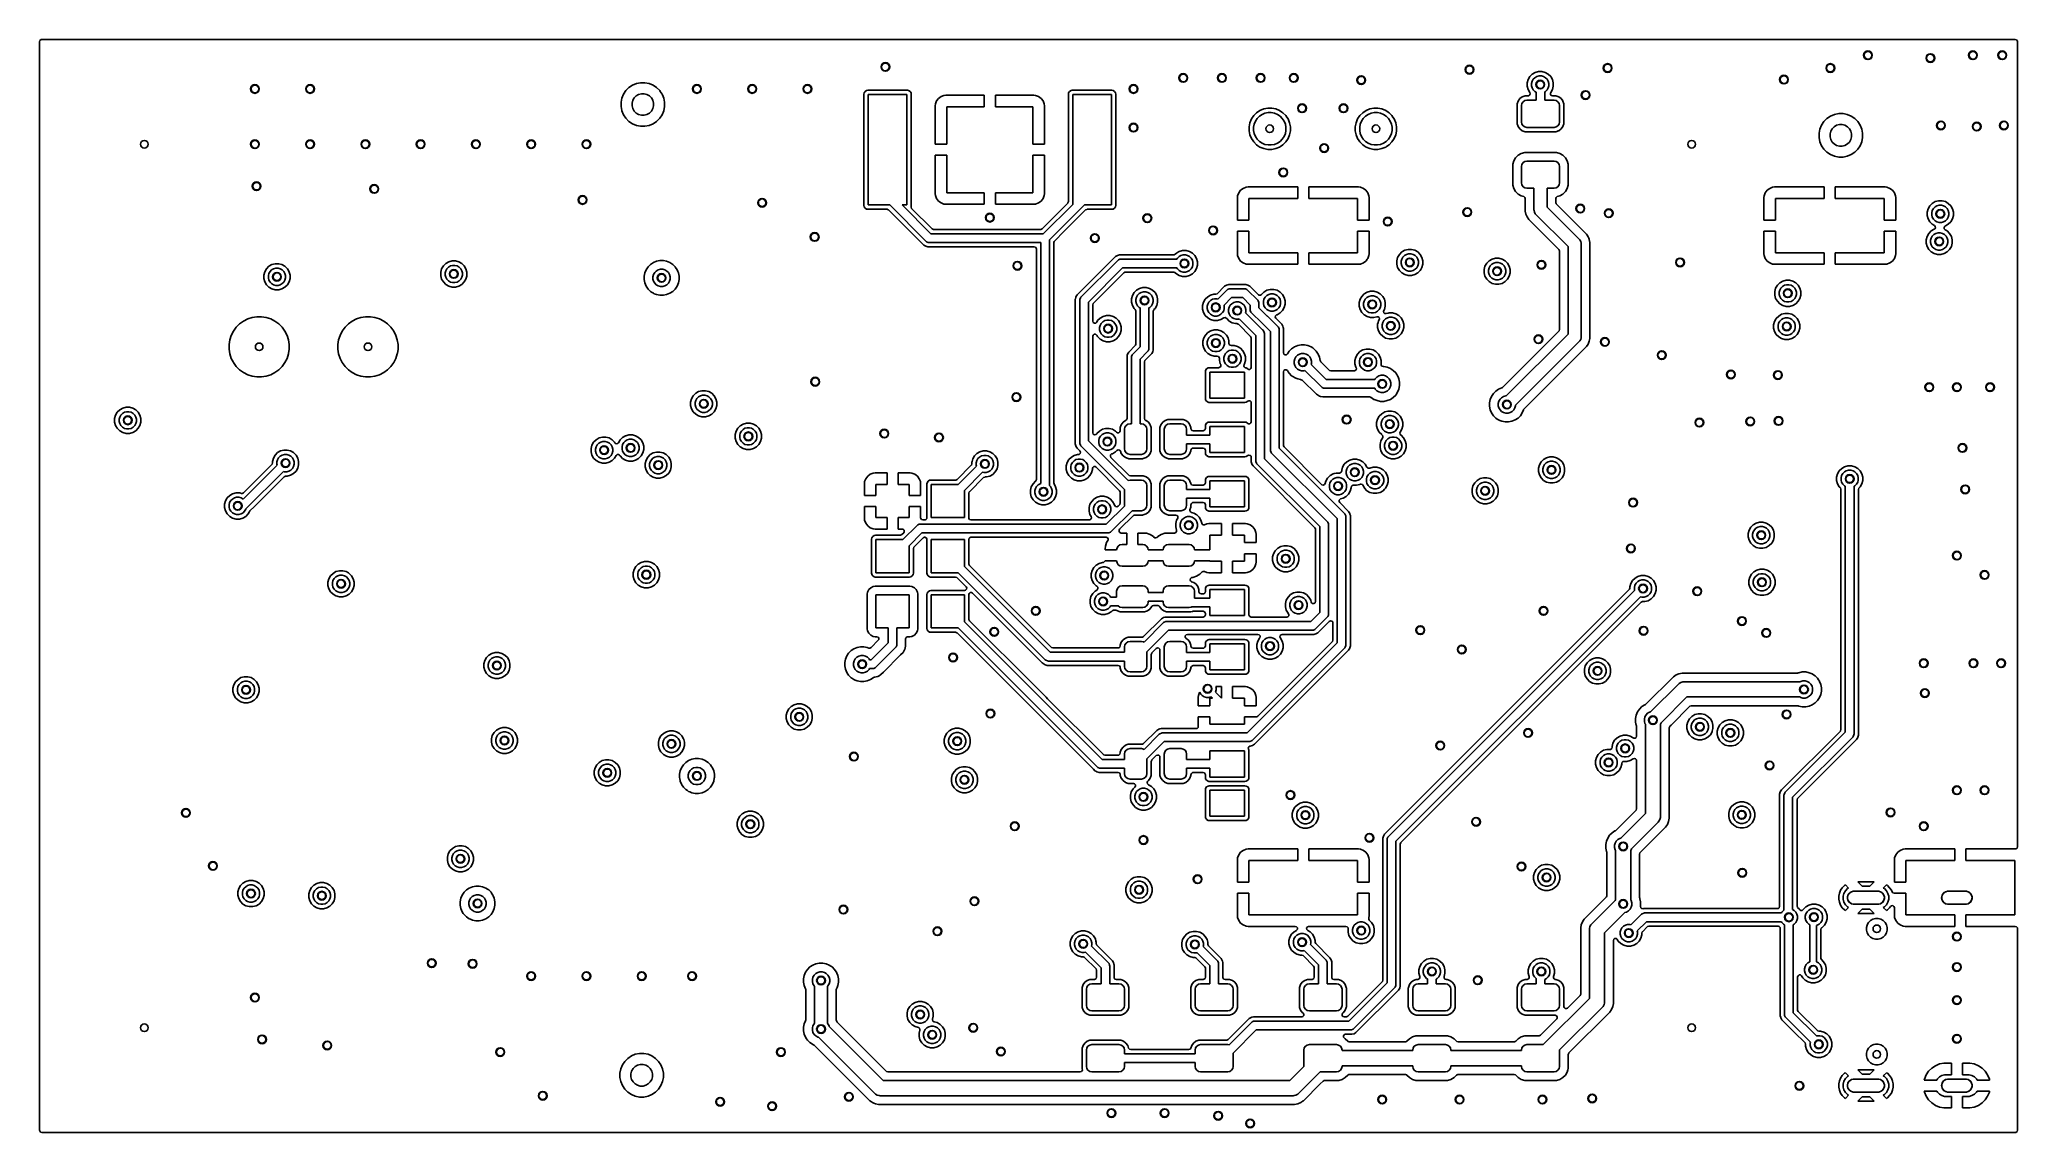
# Model space of a CAD drawing. Extents: x 3.9 to 7.48, y -4.89 to -2.91.
import ezdxf

# ---------------------------------------------------------------- set-up
doc = ezdxf.new("R2010")
doc.units = 0
doc.header["$MEASUREMENT"] = 0
doc.layers.add('BLACK', color=7, linetype='CONTINUOUS')

msp = doc.modelspace()

# ---------------------------------------------------------------- linework, layer by layer
at = {"layer": 'BLACK', "linetype": 'CONTINUOUS'}
for p, q in [((3.8991, -2.9118), (3.8998, -2.9095)), ((3.8991, -3.0216), (3.8991, -2.9118)), ((3.8998, -2.9095), (3.9018, -2.9081)), ((3.9018, -2.9081), (3.903, -2.9079)), ((3.903, -2.9079), (7.4744, -2.9079)), ((7.4744, -2.9079), (7.4767, -2.9087)), ((7.4767, -2.9087), (7.4781, -2.9106)), ((7.4781, -2.9106), (7.4783, -2.9118)), ((7.4783, -2.9118), (7.4783, -4.3698)), ((6.6002, -2.9706), (6.5958, -2.975)), ((6.6055, -2.9675), (6.6002, -2.9706)), ((6.6116, -2.9659), (6.6055, -2.9675)), ((6.6178, -2.9659), (6.6116, -2.9659)), ((6.6238, -2.9675), (6.6178, -2.9659)), ((6.6292, -2.9706), (6.6238, -2.9675)), ((6.6336, -2.975), (6.6292, -2.9706)), ((4.9601, -3.0004), (4.9558, -3.0069)), ((4.9656, -2.9949), (4.9601, -3.0004)), ((4.9601, -3.0004), (4.9601, -3.0004)), ((4.972, -2.9906), (4.9656, -2.9949)), ((4.9656, -2.9949), (4.9656, -2.9949)), ((4.9792, -2.9876), (4.972, -2.9906)), ((4.9868, -2.9861), (4.9792, -2.9876)), ((4.9792, -2.9876), (4.9792, -2.9876)), ((4.9831, -3.0073), (4.9881, -3.006)), ((4.9946, -2.9861), (4.9868, -2.9861)), ((4.9868, -2.9861), (4.9868, -2.9861)), ((4.9881, -3.006), (4.9932, -3.006)), ((4.9932, -3.006), (4.9982, -3.0073)), ((5.0022, -2.9876), (4.9946, -2.9861)), ((4.9946, -2.9861), (4.9946, -2.9861)), ((5.0093, -2.9906), (5.0022, -2.9876)), ((5.0158, -2.9949), (5.0093, -2.9906)), ((5.0093, -2.9906), (5.0093, -2.9906)), ((5.0093, -2.9906), (5.0093, -2.9906)), ((5.0213, -3.0004), (5.0158, -2.9949)), ((5.0222, -3.0018), (5.0213, -3.0004)), ((5.0255, -3.0067), (5.0222, -3.0018)), ((5.3912, -3.0044), (5.3907, -3.0067)), ((5.3929, -3.0018), (5.3912, -3.0044)), ((5.3912, -3.0044), (5.3912, -3.0044)), ((5.3955, -3.0001), (5.3929, -3.0018)), ((5.3929, -3.0018), (5.3929, -3.0018)), ((5.3978, -2.9996), (5.3955, -3.0001)), ((5.3955, -3.0001), (5.3955, -3.0001)), ((5.4695, -2.9996), (5.3978, -2.9996)), ((5.3978, -2.9996), (5.3978, -2.9996)), ((5.3978, -2.9996), (5.3978, -2.9996)), ((5.4718, -3.0001), (5.4695, -2.9996)), ((5.4695, -2.9996), (5.4695, -2.9996)), ((5.4744, -3.0018), (5.4718, -3.0001)), ((5.4718, -3.0001), (5.4718, -3.0001)), ((5.4718, -3.0001), (5.4718, -3.0001)), ((5.4718, -3.0001), (5.4718, -3.0001)), ((5.4761, -3.0044), (5.4744, -3.0018)), ((5.4744, -3.0018), (5.4744, -3.0018)), ((5.4766, -3.0067), (5.4761, -3.0044)), ((5.7612, -3.0044), (5.7608, -3.0067)), ((5.763, -3.0018), (5.7612, -3.0044)), ((5.7612, -3.0044), (5.7612, -3.0044)), ((5.7656, -3.0001), (5.763, -3.0018)), ((5.763, -3.0018), (5.763, -3.0018)), ((5.7679, -2.9996), (5.7656, -3.0001)), ((5.7656, -3.0001), (5.7656, -3.0001)), ((5.8395, -2.9996), (5.7679, -2.9996)), ((5.7679, -2.9996), (5.7679, -2.9996)), ((5.7679, -2.9996), (5.7679, -2.9996)), ((5.8418, -3.0001), (5.8395, -2.9996)), ((5.8395, -2.9996), (5.8395, -2.9996)), ((5.8444, -3.0018), (5.8418, -3.0001)), ((5.8418, -3.0001), (5.8418, -3.0001)), ((5.8418, -3.0001), (5.8418, -3.0001)), ((5.8418, -3.0001), (5.8418, -3.0001)), ((5.8462, -3.0044), (5.8444, -3.0018)), ((5.8444, -3.0018), (5.8444, -3.0018)), ((5.8466, -3.0067), (5.8462, -3.0044)), ((6.5926, -2.9804), (6.591, -2.9864)), ((6.591, -2.9864), (6.591, -2.9926)), ((6.591, -2.9926), (6.5926, -2.9986)), ((6.5958, -2.975), (6.5926, -2.9804)), ((6.5926, -2.9986), (6.5958, -3.004)), ((6.5963, -3.0064), (6.5953, -3.0086)), ((6.5958, -3.004), (6.5958, -3.004)), ((6.5958, -3.004), (6.5958, -3.0041)), ((6.5958, -3.0041), (6.5963, -3.0064)), ((6.5991, -2.9875), (6.6001, -2.9835)), ((6.5991, -2.9916), (6.5991, -2.9875)), ((6.6001, -2.9955), (6.5991, -2.9916)), ((6.6001, -2.9835), (6.6022, -2.9799)), ((6.6022, -2.9991), (6.6001, -2.9955)), ((6.6022, -2.9799), (6.6051, -2.977)), ((6.6051, -3.002), (6.6022, -2.9991)), ((6.6051, -2.977), (6.6086, -2.975)), ((6.6073, -3.0033), (6.6051, -3.002)), ((6.6073, -3.0178), (6.6073, -3.0033)), ((6.6086, -2.975), (6.6126, -2.9739)), ((6.6126, -2.9739), (6.6167, -2.9739)), ((6.6167, -2.9739), (6.6207, -2.975)), ((6.6207, -2.975), (6.6243, -2.977)), ((6.6243, -3.002), (6.6231, -3.0027)), ((6.6231, -3.0027), (6.6231, -3.0178)), ((6.6243, -2.977), (6.6272, -2.9799)), ((6.6272, -2.9991), (6.6243, -3.002)), ((6.6272, -2.9799), (6.6292, -2.9835)), ((6.6292, -2.9955), (6.6272, -2.9991)), ((6.6292, -2.9835), (6.6303, -2.9875)), ((6.6303, -2.9916), (6.6292, -2.9955)), ((6.6303, -2.9875), (6.6303, -2.9916)), ((6.6333, -3.0048), (6.6336, -3.0041)), ((6.6333, -3.0072), (6.6333, -3.0048)), ((6.6367, -2.9804), (6.6336, -2.975)), ((6.6336, -3.004), (6.6367, -2.9986)), ((6.6336, -3.0041), (6.6336, -3.004)), ((6.6336, -3.004), (6.6336, -3.004)), ((6.6383, -2.9864), (6.6367, -2.9804)), ((6.6367, -2.9986), (6.6383, -2.9926)), ((6.6383, -2.9926), (6.6383, -2.9864)), ((3.8991, -3.3344), (3.8991, -3.0216)), ((4.9528, -3.014), (4.9513, -3.0216)), ((4.9513, -3.0216), (4.9513, -3.0216)), ((4.9513, -3.0216), (4.9513, -3.0294)), ((4.9513, -3.0294), (4.9527, -3.0364)), ((4.9527, -3.0364), (4.9528, -3.037)), ((4.9558, -3.0069), (4.9528, -3.014)), ((4.9528, -3.014), (4.9528, -3.014)), ((4.9528, -3.037), (4.9528, -3.037)), ((4.9528, -3.037), (4.9558, -3.0442)), ((4.9712, -3.0229), (4.9725, -3.018)), ((4.9712, -3.0281), (4.9712, -3.0229)), ((4.9725, -3.033), (4.9712, -3.0281)), ((4.9725, -3.018), (4.9751, -3.0135)), ((4.9751, -3.0375), (4.9725, -3.033)), ((4.9751, -3.0135), (4.9787, -3.0099)), ((4.9787, -3.0411), (4.9751, -3.0375)), ((4.9787, -3.0099), (4.9831, -3.0073)), ((4.9831, -3.0437), (4.9787, -3.0411)), ((4.9982, -3.0073), (5.0027, -3.0099)), ((5.0027, -3.0411), (4.9982, -3.0437)), ((5.0027, -3.0099), (5.0063, -3.0135)), ((5.0063, -3.0375), (5.0027, -3.0411)), ((5.0063, -3.0135), (5.0089, -3.018)), ((5.0089, -3.033), (5.0063, -3.0375)), ((5.0089, -3.018), (5.0102, -3.0229)), ((5.0102, -3.0281), (5.0089, -3.033)), ((5.0102, -3.0229), (5.0102, -3.0281)), ((5.0256, -3.0069), (5.0255, -3.0067)), ((5.0261, -3.008), (5.0256, -3.0069)), ((5.0256, -3.0069), (5.0256, -3.0069)), ((5.0256, -3.0069), (5.0256, -3.0069)), ((5.0256, -3.0442), (5.0286, -3.037)), ((5.0274, -3.0112), (5.0261, -3.008)), ((5.0261, -3.008), (5.0261, -3.008)), ((5.0286, -3.014), (5.0274, -3.0112)), ((5.0301, -3.0216), (5.0286, -3.014)), ((5.0286, -3.037), (5.0301, -3.0294)), ((5.0301, -3.0294), (5.0301, -3.0216)), ((5.3907, -3.0067), (5.3907, -3.0067)), ((5.3907, -3.0067), (5.3907, -3.2083)), ((5.3986, -3.2075), (5.3986, -3.0075)), ((5.3986, -3.0075), (5.4687, -3.0075)), ((5.4687, -3.0075), (5.4687, -3.2075)), ((5.4766, -3.0279), (5.4766, -3.0067)), ((5.4766, -3.1175), (5.4766, -3.0279)), ((5.5203, -3.0246), (5.5199, -3.0279)), ((5.5199, -3.0279), (5.5199, -3.0975)), ((5.5224, -3.0192), (5.5203, -3.0246)), ((5.5258, -3.0147), (5.5224, -3.0192)), ((5.5304, -3.0112), (5.5258, -3.0147)), ((5.5258, -3.0147), (5.5258, -3.0147)), ((5.5357, -3.0091), (5.5304, -3.0112)), ((5.5391, -3.0087), (5.5357, -3.0091)), ((5.6087, -3.0087), (5.5391, -3.0087)), ((5.5407, -3.0975), (5.5407, -3.0296)), ((5.5407, -3.0296), (5.6087, -3.0296)), ((5.6087, -3.0296), (5.6087, -3.0087)), ((5.6087, -3.0087), (5.6087, -3.0087)), ((5.6983, -3.0087), (5.6287, -3.0087)), ((5.6287, -3.0087), (5.6287, -3.0087)), ((5.6287, -3.0087), (5.6287, -3.0296)), ((5.6287, -3.0296), (5.6966, -3.0296)), ((5.6966, -3.0296), (5.6966, -3.0975)), ((5.7016, -3.0091), (5.6983, -3.0087)), ((5.707, -3.0112), (5.7016, -3.0091)), ((5.7115, -3.0147), (5.707, -3.0112)), ((5.715, -3.0192), (5.7115, -3.0147)), ((5.7115, -3.0147), (5.7115, -3.0147)), ((5.7171, -3.0246), (5.715, -3.0192)), ((5.7175, -3.0279), (5.7171, -3.0246)), ((5.7175, -3.0975), (5.7175, -3.0279)), ((5.7175, -3.0279), (5.7175, -3.0279)), ((5.7608, -3.0067), (5.7608, -3.0067)), ((5.7608, -3.0067), (5.7608, -3.2015)), ((5.7687, -3.2064), (5.7687, -3.0075)), ((5.7687, -3.0075), (5.8388, -3.0075)), ((5.8388, -3.0075), (5.8388, -3.2075)), ((5.8466, -3.0255), (5.8466, -3.0067)), ((5.8466, -3.0658), (5.8466, -3.0255)), ((6.1014, -3.0404), (6.0962, -3.0457)), ((6.1075, -3.0364), (6.1014, -3.0404)), ((6.1014, -3.0404), (6.1014, -3.0404)), ((6.1143, -3.0335), (6.1075, -3.0364)), ((6.1075, -3.0364), (6.1075, -3.0364)), ((6.1113, -3.0435), (6.1166, -3.0413)), ((6.1215, -3.0321), (6.1143, -3.0335)), ((6.1166, -3.0413), (6.1223, -3.0401)), ((6.1289, -3.0321), (6.1215, -3.0321)), ((6.1215, -3.0321), (6.1215, -3.0321)), ((6.1223, -3.0401), (6.1281, -3.0401)), ((6.1281, -3.0401), (6.1338, -3.0413)), ((6.1361, -3.0335), (6.1289, -3.0321)), ((6.1289, -3.0321), (6.1289, -3.0321)), ((6.1338, -3.0413), (6.1391, -3.0435)), ((6.1429, -3.0364), (6.1361, -3.0335)), ((6.1473, -3.0393), (6.1429, -3.0364)), ((6.1429, -3.0364), (6.1429, -3.0364)), ((6.1491, -3.0404), (6.1473, -3.0393)), ((6.1543, -3.0457), (6.1491, -3.0404)), ((6.2935, -3.0404), (6.2883, -3.0457)), ((6.2996, -3.0364), (6.2935, -3.0404)), ((6.2935, -3.0404), (6.2935, -3.0404)), ((6.3064, -3.0335), (6.2996, -3.0364)), ((6.2996, -3.0364), (6.2996, -3.0364)), ((6.3034, -3.0435), (6.3088, -3.0413)), ((6.3137, -3.0321), (6.3064, -3.0335)), ((6.3088, -3.0413), (6.3144, -3.0401)), ((6.321, -3.0321), (6.3137, -3.0321)), ((6.3137, -3.0321), (6.3137, -3.0321)), ((6.3144, -3.0401), (6.3202, -3.0401)), ((6.3202, -3.0401), (6.3259, -3.0413)), ((6.3283, -3.0335), (6.321, -3.0321)), ((6.321, -3.0321), (6.321, -3.0321)), ((6.3259, -3.0413), (6.3313, -3.0435)), ((6.3351, -3.0364), (6.3283, -3.0335)), ((6.3395, -3.0393), (6.3351, -3.0364)), ((6.3351, -3.0364), (6.3351, -3.0364)), ((6.3412, -3.0404), (6.3395, -3.0393)), ((6.3464, -3.0457), (6.3412, -3.0404)), ((6.573, -3.0243), (6.5729, -3.0255)), ((6.5729, -3.0255), (6.5729, -3.0593)), ((6.5747, -3.0193), (6.573, -3.0243)), ((6.573, -3.0243), (6.573, -3.0243)), ((6.5779, -3.015), (6.5747, -3.0193)), ((6.5822, -3.0118), (6.5779, -3.015)), ((6.5779, -3.015), (6.5779, -3.015)), ((6.5808, -3.0276), (6.5815, -3.0239)), ((6.5808, -3.0572), (6.5808, -3.0276)), ((6.5815, -3.0239), (6.5836, -3.0207)), ((6.5873, -3.01), (6.5822, -3.0118)), ((6.5836, -3.0207), (6.5868, -3.0185)), ((6.5868, -3.0185), (6.5906, -3.0178)), ((6.5885, -3.0099), (6.5873, -3.01)), ((6.5873, -3.01), (6.5873, -3.01)), ((6.5924, -3.0099), (6.5885, -3.0099)), ((6.5906, -3.0178), (6.6073, -3.0178)), ((6.5932, -3.0098), (6.5924, -3.0099)), ((6.5953, -3.0086), (6.5932, -3.0098)), ((6.6231, -3.0178), (6.6398, -3.0178)), ((6.6347, -3.0092), (6.6333, -3.0072)), ((6.637, -3.0099), (6.6347, -3.0092)), ((6.642, -3.0099), (6.637, -3.0099)), ((6.6398, -3.0178), (6.6436, -3.0185)), ((6.6432, -3.01), (6.642, -3.0099)), ((6.642, -3.0099), (6.642, -3.0099)), ((6.6482, -3.0118), (6.6432, -3.01)), ((6.6432, -3.01), (6.6432, -3.01)), ((6.6436, -3.0185), (6.6468, -3.0207)), ((6.6468, -3.0207), (6.6489, -3.0239)), ((6.6525, -3.015), (6.6482, -3.0118)), ((6.6489, -3.0239), (6.6497, -3.0276)), ((6.6497, -3.0276), (6.6497, -3.0572)), ((6.6557, -3.0192), (6.6525, -3.015)), ((6.6525, -3.015), (6.6525, -3.015)), ((6.6525, -3.015), (6.6525, -3.015)), ((6.6525, -3.015), (6.6525, -3.015)), ((6.6525, -3.015), (6.6525, -3.015)), ((6.6557, -3.0193), (6.6557, -3.0192)), ((6.6574, -3.0243), (6.6557, -3.0193)), ((6.6576, -3.0255), (6.6574, -3.0243)), ((6.6576, -3.0593), (6.6576, -3.0255)), ((6.6576, -3.0255), (6.6576, -3.0255)), ((7.1548, -3.0421), (7.1472, -3.0436)), ((7.1626, -3.0421), (7.1548, -3.0421)), ((7.1548, -3.0421), (7.1548, -3.0421)), ((7.1702, -3.0436), (7.1626, -3.0421)), ((7.1626, -3.0421), (7.1626, -3.0421)), ((4.9558, -3.0442), (4.9558, -3.0442)), ((4.9558, -3.0442), (4.9601, -3.0506)), ((4.9601, -3.0506), (4.9656, -3.0561)), ((4.9656, -3.0561), (4.972, -3.0604)), ((4.972, -3.0604), (4.9792, -3.0634)), ((4.9792, -3.0634), (4.9868, -3.0649)), ((4.9881, -3.045), (4.9831, -3.0437)), ((4.9868, -3.0649), (4.9868, -3.0649)), ((4.9868, -3.0649), (4.9946, -3.0649)), ((4.9932, -3.045), (4.9881, -3.045)), ((4.9982, -3.0437), (4.9932, -3.045)), ((4.9946, -3.0649), (5.0022, -3.0634)), ((4.9946, -3.0649), (4.9946, -3.0649)), ((5.0022, -3.0634), (5.0093, -3.0604)), ((5.0093, -3.0604), (5.0158, -3.0561)), ((5.0158, -3.0561), (5.0213, -3.0506)), ((5.0213, -3.0506), (5.0256, -3.0442)), ((5.8466, -3.1941), (5.8466, -3.0658)), ((6.0892, -3.0586), (6.0878, -3.0658)), ((6.0878, -3.0658), (6.0878, -3.0732)), ((6.0878, -3.0732), (6.0892, -3.0804)), ((6.0921, -3.0518), (6.0892, -3.0586)), ((6.0962, -3.0457), (6.0921, -3.0518)), ((6.0921, -3.0518), (6.0921, -3.0518)), ((6.0958, -3.0666), (6.097, -3.0609)), ((6.0958, -3.0724), (6.0958, -3.0666)), ((6.097, -3.0781), (6.0958, -3.0724)), ((6.0962, -3.0457), (6.0962, -3.0457)), ((6.097, -3.0609), (6.0992, -3.0556)), ((6.0992, -3.0834), (6.097, -3.0781)), ((6.0992, -3.0556), (6.1024, -3.0508)), ((6.1024, -3.0508), (6.1065, -3.0467)), ((6.1065, -3.0467), (6.1113, -3.0435)), ((6.1391, -3.0435), (6.144, -3.0467)), ((6.144, -3.0467), (6.148, -3.0508)), ((6.148, -3.0508), (6.1513, -3.0556)), ((6.1513, -3.0556), (6.1535, -3.0609)), ((6.1535, -3.0781), (6.1513, -3.0834)), ((6.1535, -3.0609), (6.1546, -3.0666)), ((6.1546, -3.0724), (6.1535, -3.0781)), ((6.156, -3.0483), (6.1543, -3.0457)), ((6.1546, -3.0666), (6.1546, -3.0724)), ((6.1584, -3.0518), (6.156, -3.0483)), ((6.1612, -3.0586), (6.1584, -3.0518)), ((6.1584, -3.0518), (6.1584, -3.0518)), ((6.1584, -3.0518), (6.1584, -3.0518)), ((6.1626, -3.0658), (6.1612, -3.0586)), ((6.1612, -3.0804), (6.1626, -3.0732)), ((6.1626, -3.0732), (6.1626, -3.0658)), ((6.1626, -3.0658), (6.1626, -3.0658)), ((6.2814, -3.0586), (6.2799, -3.0658)), ((6.2799, -3.0658), (6.2799, -3.0732)), ((6.2799, -3.0732), (6.2814, -3.0804)), ((6.2842, -3.0518), (6.2814, -3.0586)), ((6.2883, -3.0457), (6.2842, -3.0518)), ((6.2842, -3.0518), (6.2842, -3.0518)), ((6.288, -3.0666), (6.2891, -3.0609)), ((6.288, -3.0724), (6.288, -3.0666)), ((6.2891, -3.0781), (6.288, -3.0724)), ((6.2883, -3.0457), (6.2883, -3.0457)), ((6.2891, -3.0609), (6.2913, -3.0556)), ((6.2913, -3.0834), (6.2891, -3.0781)), ((6.2913, -3.0556), (6.2945, -3.0508)), ((6.2945, -3.0508), (6.2986, -3.0467)), ((6.2986, -3.0467), (6.3034, -3.0435)), ((6.3313, -3.0435), (6.3361, -3.0467)), ((6.3361, -3.0467), (6.3402, -3.0508)), ((6.3402, -3.0508), (6.3434, -3.0556)), ((6.3434, -3.0556), (6.3456, -3.0609)), ((6.3456, -3.0781), (6.3434, -3.0834)), ((6.3456, -3.0609), (6.3467, -3.0666)), ((6.3467, -3.0724), (6.3456, -3.0781)), ((6.3482, -3.0483), (6.3464, -3.0457)), ((6.3467, -3.0666), (6.3467, -3.0724)), ((6.3505, -3.0518), (6.3482, -3.0483)), ((6.3533, -3.0586), (6.3505, -3.0518)), ((6.3505, -3.0518), (6.3505, -3.0518)), ((6.3505, -3.0518), (6.3505, -3.0518)), ((6.3548, -3.0658), (6.3533, -3.0586)), ((6.3533, -3.0804), (6.3539, -3.0776)), ((6.3539, -3.0776), (6.3548, -3.0732)), ((6.3548, -3.0732), (6.3548, -3.0658)), ((6.5729, -3.0593), (6.573, -3.0605)), ((6.573, -3.0605), (6.573, -3.0605)), ((6.573, -3.0605), (6.5747, -3.0655)), ((6.5747, -3.0655), (6.5779, -3.0698)), ((6.5779, -3.0698), (6.5779, -3.0698)), ((6.5779, -3.0698), (6.5779, -3.0698)), ((6.5779, -3.0698), (6.5779, -3.0698)), ((6.5779, -3.0698), (6.5779, -3.0698)), ((6.5779, -3.0698), (6.5822, -3.073)), ((6.5815, -3.0609), (6.5808, -3.0572)), ((6.5836, -3.0641), (6.5815, -3.0609)), ((6.5822, -3.073), (6.5822, -3.073)), ((6.5822, -3.073), (6.5822, -3.073)), ((6.5822, -3.073), (6.5873, -3.0748)), ((6.5868, -3.0663), (6.5836, -3.0641)), ((6.5906, -3.067), (6.5868, -3.0663)), ((6.5873, -3.0748), (6.5885, -3.0749)), ((6.5885, -3.0749), (6.5885, -3.0749)), ((6.5885, -3.0749), (6.5885, -3.0749)), ((6.5885, -3.0749), (6.642, -3.0749)), ((6.6398, -3.067), (6.5906, -3.067)), ((6.6436, -3.0663), (6.6398, -3.067)), ((6.642, -3.0749), (6.6432, -3.0748)), ((6.642, -3.0749), (6.642, -3.0749)), ((6.6432, -3.0748), (6.645, -3.0742)), ((6.6468, -3.0641), (6.6436, -3.0663)), ((6.645, -3.0742), (6.6461, -3.0738)), ((6.6461, -3.0738), (6.6468, -3.0735)), ((6.6489, -3.0609), (6.6468, -3.0641)), ((6.6468, -3.0735), (6.6482, -3.073)), ((6.6482, -3.073), (6.6525, -3.0698)), ((6.6497, -3.0572), (6.6489, -3.0609)), ((6.6525, -3.0698), (6.6557, -3.0655)), ((6.6557, -3.0655), (6.6574, -3.0605)), ((6.6574, -3.0605), (6.6576, -3.0593)), ((6.6576, -3.0593), (6.6576, -3.0593)), ((7.1208, -3.07), (7.1193, -3.0776)), ((7.1193, -3.0776), (7.1193, -3.0854)), ((7.1238, -3.0629), (7.1208, -3.07)), ((7.1208, -3.07), (7.1208, -3.07)), ((7.1281, -3.0564), (7.1238, -3.0629)), ((7.1336, -3.0509), (7.1281, -3.0564)), ((7.1281, -3.0564), (7.1281, -3.0564)), ((7.14, -3.0466), (7.1336, -3.0509)), ((7.1336, -3.0509), (7.1336, -3.0509)), ((7.1392, -3.0789), (7.1405, -3.074)), ((7.1472, -3.0436), (7.14, -3.0466)), ((7.1405, -3.074), (7.1431, -3.0695)), ((7.1431, -3.0695), (7.1467, -3.0659)), ((7.1467, -3.0659), (7.1511, -3.0633)), ((7.1472, -3.0436), (7.1472, -3.0436)), ((7.1511, -3.0633), (7.1561, -3.062)), ((7.1561, -3.062), (7.1612, -3.062)), ((7.1612, -3.062), (7.1662, -3.0633)), ((7.1662, -3.0633), (7.1707, -3.0659)), ((7.1773, -3.0466), (7.1702, -3.0436)), ((7.1707, -3.0659), (7.1743, -3.0695)), ((7.1743, -3.0695), (7.1769, -3.074)), ((7.1769, -3.074), (7.1782, -3.0789)), ((7.1838, -3.0509), (7.1773, -3.0466)), ((7.1773, -3.0466), (7.1773, -3.0466)), ((7.1773, -3.0466), (7.1773, -3.0466)), ((7.1893, -3.0564), (7.1838, -3.0509)), ((7.1936, -3.0629), (7.1893, -3.0564)), ((7.1966, -3.07), (7.1936, -3.0629)), ((7.1981, -3.0776), (7.1966, -3.07)), ((7.1981, -3.0854), (7.1981, -3.0776)), ((5.5199, -3.0975), (5.5199, -3.0975)), ((5.5199, -3.0975), (5.5407, -3.0975)), ((5.6966, -3.0975), (5.7175, -3.0975)), ((5.7175, -3.0975), (5.7175, -3.0975)), ((6.0892, -3.0804), (6.0921, -3.0872)), ((6.0921, -3.0872), (6.0921, -3.0872)), ((6.0921, -3.0872), (6.095, -3.0916)), ((6.095, -3.0916), (6.0962, -3.0934)), ((6.0962, -3.0934), (6.1014, -3.0986)), ((6.1024, -3.0882), (6.0992, -3.0834)), ((6.1014, -3.0986), (6.1037, -3.1002)), ((6.1065, -3.0923), (6.1024, -3.0882)), ((6.1037, -3.1002), (6.1075, -3.1027)), ((6.1113, -3.0956), (6.1065, -3.0923)), ((6.1075, -3.1027), (6.1075, -3.1027)), ((6.1075, -3.1027), (6.1075, -3.1027)), ((6.1075, -3.1027), (6.1143, -3.1055)), ((6.1166, -3.0978), (6.1113, -3.0956)), ((6.1143, -3.1055), (6.1215, -3.1069)), ((6.1223, -3.0989), (6.1166, -3.0978)), ((6.1215, -3.1069), (6.1215, -3.1069)), ((6.1215, -3.1069), (6.1289, -3.1069)), ((6.1281, -3.0989), (6.1223, -3.0989)), ((6.1338, -3.0978), (6.1281, -3.0989)), ((6.1289, -3.1069), (6.1361, -3.1055)), ((6.1289, -3.1069), (6.1289, -3.1069)), ((6.1391, -3.0956), (6.1338, -3.0978)), ((6.1361, -3.1055), (6.1429, -3.1027)), ((6.144, -3.0923), (6.1391, -3.0956)), ((6.1429, -3.1027), (6.1447, -3.1015)), ((6.1429, -3.1027), (6.1429, -3.1027)), ((6.1429, -3.1027), (6.1429, -3.1027)), ((6.148, -3.0882), (6.144, -3.0923)), ((6.1447, -3.1015), (6.1491, -3.0986)), ((6.1513, -3.0834), (6.148, -3.0882)), ((6.1491, -3.0986), (6.1543, -3.0934)), ((6.1543, -3.0934), (6.1572, -3.089)), ((6.1572, -3.089), (6.1584, -3.0872)), ((6.1584, -3.0872), (6.1612, -3.0804)), ((6.1584, -3.0872), (6.1584, -3.0872)), ((6.1584, -3.0872), (6.1584, -3.0872)), ((6.2814, -3.0804), (6.2842, -3.0872)), ((6.2842, -3.0872), (6.2842, -3.0872)), ((6.2842, -3.0872), (6.2871, -3.0916)), ((6.2871, -3.0916), (6.2883, -3.0934)), ((6.2883, -3.0934), (6.2935, -3.0986)), ((6.2945, -3.0882), (6.2913, -3.0834)), ((6.2935, -3.0986), (6.2959, -3.1002)), ((6.2986, -3.0923), (6.2945, -3.0882)), ((6.2959, -3.1002), (6.2996, -3.1027)), ((6.3034, -3.0956), (6.2986, -3.0923)), ((6.2996, -3.1027), (6.2996, -3.1027)), ((6.2996, -3.1027), (6.2996, -3.1027)), ((6.2996, -3.1027), (6.3064, -3.1055)), ((6.3088, -3.0978), (6.3034, -3.0956)), ((6.3064, -3.1055), (6.3137, -3.1069)), ((6.3144, -3.0989), (6.3088, -3.0978)), ((6.3137, -3.1069), (6.3137, -3.1069)), ((6.3137, -3.1069), (6.321, -3.1069)), ((6.3202, -3.0989), (6.3144, -3.0989)), ((6.3259, -3.0978), (6.3202, -3.0989)), ((6.321, -3.1069), (6.3283, -3.1055)), ((6.321, -3.1069), (6.321, -3.1069)), ((6.3313, -3.0956), (6.3259, -3.0978)), ((6.3283, -3.1055), (6.3351, -3.1027)), ((6.3361, -3.0923), (6.3313, -3.0956)), ((6.3351, -3.1027), (6.3368, -3.1015)), ((6.3351, -3.1027), (6.3351, -3.1027)), ((6.3351, -3.1027), (6.3351, -3.1027)), ((6.3402, -3.0882), (6.3361, -3.0923)), ((6.3368, -3.1015), (6.3412, -3.0986)), ((6.3434, -3.0834), (6.3402, -3.0882)), ((6.3412, -3.0986), (6.3464, -3.0934)), ((6.3464, -3.0934), (6.3493, -3.089)), ((6.3493, -3.089), (6.3505, -3.0872)), ((6.3505, -3.0872), (6.3533, -3.0804)), ((6.3505, -3.0872), (6.3505, -3.0872)), ((6.3505, -3.0872), (6.3505, -3.0872)), ((6.5866, -3.1124), (6.5804, -3.1142)), ((6.5875, -3.1123), (6.5866, -3.1124)), ((6.5866, -3.1124), (6.5866, -3.1124)), ((6.588, -3.1123), (6.5875, -3.1123)), ((6.6424, -3.1123), (6.588, -3.1123)), ((6.6429, -3.1123), (6.6424, -3.1123)), ((6.6439, -3.1124), (6.6429, -3.1123)), ((6.6501, -3.1142), (6.6439, -3.1124)), ((6.6439, -3.1124), (6.6439, -3.1124)), ((6.6439, -3.1124), (6.6439, -3.1124)), ((7.1193, -3.0854), (7.1208, -3.093)), ((7.1208, -3.093), (7.1208, -3.093)), ((7.1208, -3.093), (7.1238, -3.1002)), ((7.1238, -3.1002), (7.1238, -3.1002)), ((7.1238, -3.1002), (7.1281, -3.1066)), ((7.1281, -3.1066), (7.1336, -3.1121)), ((7.1336, -3.1121), (7.14, -3.1164)), ((7.1392, -3.0841), (7.1392, -3.0789)), ((7.1405, -3.089), (7.1392, -3.0841)), ((7.1431, -3.0935), (7.1405, -3.089)), ((7.1467, -3.0971), (7.1431, -3.0935)), ((7.1511, -3.0997), (7.1467, -3.0971)), ((7.1561, -3.101), (7.1511, -3.0997)), ((7.1612, -3.101), (7.1561, -3.101)), ((7.1662, -3.0997), (7.1612, -3.101)), ((7.1707, -3.0971), (7.1662, -3.0997)), ((7.1743, -3.0935), (7.1707, -3.0971)), ((7.1769, -3.089), (7.1743, -3.0935)), ((7.1782, -3.0841), (7.1769, -3.089)), ((7.1773, -3.1164), (7.1838, -3.1121)), ((7.1782, -3.0789), (7.1782, -3.0841)), ((7.1838, -3.1121), (7.1893, -3.1066)), ((7.1893, -3.1066), (7.1936, -3.1002)), ((7.1936, -3.1002), (7.1966, -3.093)), ((7.1966, -3.093), (7.1981, -3.0854)), ((5.4766, -3.2083), (5.4766, -3.1175)), ((5.5407, -3.1175), (5.5199, -3.1175)), ((5.5199, -3.1175), (5.5199, -3.1175)), ((5.5199, -3.1175), (5.5199, -3.1871)), ((5.5407, -3.1855), (5.5407, -3.1175)), ((5.7175, -3.1175), (5.6966, -3.1175)), ((5.6966, -3.1175), (5.6966, -3.1855)), ((5.7175, -3.1871), (5.7175, -3.1175)), ((5.7175, -3.1175), (5.7175, -3.1175)), ((6.5651, -3.1338), (6.565, -3.1353)), ((6.565, -3.1353), (6.565, -3.17)), ((6.5669, -3.1276), (6.5651, -3.1338)), ((6.5651, -3.1338), (6.5651, -3.1338)), ((6.5702, -3.122), (6.5669, -3.1276)), ((6.5748, -3.1175), (6.5702, -3.122)), ((6.5804, -3.1142), (6.5748, -3.1175)), ((6.5808, -3.1379), (6.5815, -3.1341)), ((6.5808, -3.1674), (6.5808, -3.1379)), ((6.5815, -3.1341), (6.5836, -3.1309)), ((6.5836, -3.1309), (6.5868, -3.1288)), ((6.5868, -3.1288), (6.5906, -3.128)), ((6.5906, -3.128), (6.6398, -3.128)), ((6.6398, -3.128), (6.6436, -3.1288)), ((6.6436, -3.1288), (6.6468, -3.1309)), ((6.6468, -3.1309), (6.6489, -3.1341)), ((6.6489, -3.1341), (6.6497, -3.1379)), ((6.6497, -3.1379), (6.6497, -3.1674)), ((6.6556, -3.1175), (6.6501, -3.1142)), ((6.6602, -3.122), (6.6556, -3.1175)), ((6.6635, -3.1276), (6.6602, -3.122)), ((6.6653, -3.1338), (6.6635, -3.1276)), ((6.6654, -3.1353), (6.6653, -3.1338)), ((6.6654, -3.17), (6.6654, -3.1353)), ((7.14, -3.1164), (7.1472, -3.1194)), ((7.1472, -3.1194), (7.1548, -3.1209)), ((7.1548, -3.1209), (7.1548, -3.1209)), ((7.1548, -3.1209), (7.1626, -3.1209)), ((7.1626, -3.1209), (7.1702, -3.1194)), ((7.1626, -3.1209), (7.1626, -3.1209)), ((7.1702, -3.1194), (7.1773, -3.1164)), ((6.0691, -3.1854), (6.067, -3.1908)), ((6.0726, -3.1809), (6.0691, -3.1854)), ((6.0772, -3.1774), (6.0726, -3.1809)), ((6.0726, -3.1809), (6.0726, -3.1809)), ((6.0825, -3.1753), (6.0772, -3.1774)), ((6.0859, -3.1749), (6.0825, -3.1753)), ((6.1759, -3.1749), (6.0859, -3.1749)), ((6.1759, -3.1957), (6.1759, -3.1749)), ((6.1759, -3.1749), (6.1759, -3.1749)), ((6.286, -3.1749), (6.1959, -3.1749)), ((6.1959, -3.1749), (6.1959, -3.1749)), ((6.1959, -3.1749), (6.1959, -3.1957)), ((6.2893, -3.1753), (6.286, -3.1749)), ((6.2947, -3.1774), (6.2893, -3.1753)), ((6.2992, -3.1809), (6.2947, -3.1774)), ((6.3027, -3.1854), (6.2992, -3.1809)), ((6.2992, -3.1809), (6.2992, -3.1809)), ((6.3048, -3.1908), (6.3027, -3.1854)), ((6.565, -3.17), (6.5651, -3.1714)), ((6.5651, -3.1714), (6.5651, -3.1714)), ((6.5651, -3.1714), (6.5651, -3.1714)), ((6.5651, -3.1714), (6.5669, -3.1777)), ((6.5669, -3.1777), (6.5702, -3.1832)), ((6.5702, -3.1832), (6.5748, -3.1878)), ((6.5815, -3.1712), (6.5808, -3.1674)), ((6.5836, -3.1744), (6.5815, -3.1712)), ((6.5868, -3.1765), (6.5836, -3.1744)), ((6.5906, -3.1772), (6.5868, -3.1765)), ((6.6034, -3.1772), (6.5906, -3.1772)), ((6.6034, -3.2163), (6.6034, -3.1772)), ((6.6398, -3.1772), (6.627, -3.1772)), ((6.627, -3.1772), (6.627, -3.2114)), ((6.6436, -3.1765), (6.6398, -3.1772)), ((6.6468, -3.1744), (6.6436, -3.1765)), ((6.6489, -3.1712), (6.6468, -3.1744)), ((6.6497, -3.1674), (6.6489, -3.1712)), ((6.6556, -3.1878), (6.6602, -3.1832)), ((6.6602, -3.1832), (6.6635, -3.1777)), ((6.6635, -3.1777), (6.6653, -3.1714)), ((6.6653, -3.1714), (6.6654, -3.17)), ((7.0219, -3.1854), (7.0198, -3.1908)), ((7.0254, -3.1809), (7.0219, -3.1854)), ((7.0299, -3.1774), (7.0254, -3.1809)), ((7.0254, -3.1809), (7.0254, -3.1809)), ((7.0353, -3.1753), (7.0299, -3.1774)), ((7.0386, -3.1749), (7.0353, -3.1753)), ((7.1287, -3.1749), (7.0386, -3.1749)), ((7.1287, -3.1957), (7.1287, -3.1749)), ((7.1287, -3.1749), (7.1287, -3.1749)), ((7.2387, -3.1749), (7.1487, -3.1749)), ((7.1487, -3.1749), (7.1487, -3.1749)), ((7.1487, -3.1749), (7.1487, -3.1957)), ((7.2421, -3.1753), (7.2387, -3.1749)), ((7.2474, -3.1774), (7.2421, -3.1753)), ((7.252, -3.1809), (7.2474, -3.1774)), ((7.2555, -3.1854), (7.252, -3.1809)), ((7.252, -3.1809), (7.252, -3.1809)), ((7.2576, -3.1908), (7.2555, -3.1854)), ((5.3907, -3.2083), (5.3907, -3.2083)), ((5.3907, -3.2083), (5.3912, -3.2106)), ((5.3912, -3.2106), (5.3912, -3.2106)), ((5.3912, -3.2106), (5.3929, -3.2132)), ((5.3929, -3.2132), (5.3929, -3.2132)), ((5.3929, -3.2132), (5.3955, -3.215)), ((5.3955, -3.215), (5.3973, -3.2153)), ((5.3973, -3.2153), (5.3978, -3.2154)), ((5.3978, -3.2154), (5.3978, -3.2154)), ((5.3978, -3.2154), (5.3978, -3.2154)), ((5.3978, -3.2154), (5.4327, -3.2154)), ((5.4375, -3.2075), (5.3986, -3.2075)), ((5.4327, -3.2154), (5.4349, -3.2162)), ((5.4349, -3.2162), (5.4354, -3.2166)), ((5.4354, -3.2166), (5.499, -3.2801)), ((5.5031, -3.2731), (5.4375, -3.2075)), ((5.4687, -3.2075), (5.4598, -3.2075)), ((5.4598, -3.2075), (5.5119, -3.2596)), ((5.4761, -3.2116), (5.4762, -3.2103)), ((5.4772, -3.2138), (5.4761, -3.2116)), ((5.4762, -3.2103), (5.4766, -3.2083)), ((5.5141, -3.2506), (5.4772, -3.2138)), ((5.5199, -3.1871), (5.5203, -3.1905)), ((5.5203, -3.1905), (5.5224, -3.1958)), ((5.5224, -3.1958), (5.5258, -3.2004)), ((5.5258, -3.2004), (5.5258, -3.2004)), ((5.5258, -3.2004), (5.5304, -3.2038)), ((5.5304, -3.2038), (5.5357, -3.2059)), ((5.5357, -3.2059), (5.5391, -3.2063)), ((5.5391, -3.2063), (5.5391, -3.2063)), ((5.5391, -3.2063), (5.6087, -3.2063)), ((5.6087, -3.1855), (5.5407, -3.1855)), ((5.6087, -3.2063), (5.6087, -3.1855)), ((5.6087, -3.2063), (5.6087, -3.2063)), ((5.6966, -3.1855), (5.6287, -3.1855)), ((5.6287, -3.1855), (5.6287, -3.2063)), ((5.6287, -3.2063), (5.6287, -3.2063)), ((5.6287, -3.2063), (5.6983, -3.2063)), ((5.6983, -3.2063), (5.7016, -3.2059)), ((5.6983, -3.2063), (5.6983, -3.2063)), ((5.7016, -3.2059), (5.707, -3.2038)), ((5.707, -3.2038), (5.7115, -3.2004)), ((5.7115, -3.2004), (5.715, -3.1958)), ((5.7115, -3.2004), (5.7115, -3.2004)), ((5.7596, -3.2043), (5.7133, -3.2506)), ((5.715, -3.1958), (5.7171, -3.1905)), ((5.7154, -3.2596), (5.7687, -3.2064)), ((5.7171, -3.1905), (5.7175, -3.1871)), ((5.7175, -3.1871), (5.7175, -3.1871)), ((5.7898, -3.2075), (5.7265, -3.2708)), ((5.7535, -3.255), (5.7919, -3.2166)), ((5.76, -3.2038), (5.7596, -3.2043)), ((5.7608, -3.2015), (5.76, -3.2038)), ((5.8388, -3.2075), (5.7898, -3.2075)), ((5.7919, -3.2166), (5.7941, -3.2155)), ((5.7941, -3.2155), (5.7947, -3.2154)), ((5.7947, -3.2154), (5.8395, -3.2154)), ((5.8395, -3.2154), (5.8418, -3.215)), ((5.8395, -3.2154), (5.8395, -3.2154)), ((5.8418, -3.215), (5.8444, -3.2132)), ((5.8444, -3.2132), (5.8462, -3.2106)), ((5.8462, -3.2106), (5.8466, -3.2083)), ((5.8466, -3.2083), (5.8466, -3.1941)), ((6.067, -3.1908), (6.0666, -3.1941)), ((6.0666, -3.1941), (6.0666, -3.235)), ((6.0875, -3.235), (6.0875, -3.1957)), ((6.0875, -3.1957), (6.1759, -3.1957)), ((6.1959, -3.1957), (6.2843, -3.1957)), ((6.2843, -3.1957), (6.2843, -3.235)), ((6.3052, -3.1941), (6.3048, -3.1908)), ((6.3052, -3.235), (6.3052, -3.1941)), ((6.3052, -3.1941), (6.3052, -3.1941)), ((6.5748, -3.1878), (6.5804, -3.1911)), ((6.5804, -3.1911), (6.5848, -3.1924)), ((6.5848, -3.1924), (6.5868, -3.1937)), ((6.5868, -3.1937), (6.5876, -3.196)), ((6.5876, -3.196), (6.5876, -3.1961)), ((6.5876, -3.1961), (6.5876, -3.219)), ((6.5876, -3.219), (6.5887, -3.2243)), ((6.6035, -3.2178), (6.6034, -3.2163)), ((6.6043, -3.2208), (6.6035, -3.2178)), ((6.6058, -3.2234), (6.6043, -3.2208)), ((6.627, -3.2114), (6.6854, -3.2697)), ((6.6428, -3.1961), (6.6434, -3.1941)), ((6.6428, -3.2032), (6.6428, -3.1961)), ((6.6428, -3.2038), (6.6428, -3.2032)), ((6.6433, -3.2046), (6.6428, -3.2038)), ((6.6435, -3.2055), (6.6433, -3.2046)), ((6.6434, -3.1941), (6.6435, -3.1938)), ((6.6435, -3.1938), (6.6455, -3.1924)), ((6.6438, -3.2057), (6.6435, -3.2055)), ((6.6439, -3.206), (6.6438, -3.2057)), ((6.6929, -3.255), (6.6439, -3.206)), ((6.6455, -3.1924), (6.6456, -3.1924)), ((6.6456, -3.1924), (6.6501, -3.1911)), ((6.6501, -3.1911), (6.6556, -3.1878)), ((7.0198, -3.1908), (7.0194, -3.1941)), ((7.0194, -3.1941), (7.0194, -3.235)), ((7.0402, -3.235), (7.0402, -3.1957)), ((7.0402, -3.1957), (7.1287, -3.1957)), ((7.1487, -3.1957), (7.2371, -3.1957)), ((7.2371, -3.1957), (7.2371, -3.235)), ((7.258, -3.1941), (7.2576, -3.1908)), ((7.258, -3.235), (7.258, -3.1941)), ((7.258, -3.1941), (7.258, -3.1941)), ((7.3166, -3.2144), (7.315, -3.2204)), ((7.315, -3.2204), (7.315, -3.2266)), ((7.3198, -3.209), (7.3166, -3.2144)), ((7.3242, -3.2046), (7.3198, -3.209)), ((7.3231, -3.2215), (7.3241, -3.2175)), ((7.3241, -3.2175), (7.3262, -3.2139)), ((7.3295, -3.2015), (7.3242, -3.2046)), ((7.3262, -3.2139), (7.3291, -3.211)), ((7.3291, -3.211), (7.3326, -3.209)), ((7.3356, -3.1999), (7.3295, -3.2015)), ((7.3326, -3.209), (7.3366, -3.2079)), ((7.3418, -3.1999), (7.3356, -3.1999)), ((7.3366, -3.2079), (7.3407, -3.2079)), ((7.3407, -3.2079), (7.3447, -3.209)), ((7.3478, -3.2015), (7.3418, -3.1999)), ((7.3447, -3.209), (7.3483, -3.211)), ((7.3532, -3.2046), (7.3478, -3.2015)), ((7.3483, -3.211), (7.3512, -3.2139)), ((7.3512, -3.2139), (7.3532, -3.2175)), ((7.3576, -3.209), (7.3532, -3.2046)), ((7.3532, -3.2175), (7.3543, -3.2215)), ((7.3607, -3.2144), (7.3576, -3.209)), ((7.3623, -3.2204), (7.3607, -3.2144)), ((7.3623, -3.2266), (7.3623, -3.2204)), ((5.5145, -3.251), (5.5141, -3.2506)), ((5.5168, -3.2517), (5.5145, -3.251)), ((5.7105, -3.2517), (5.5168, -3.2517)), ((5.7111, -3.2517), (5.7105, -3.2517)), ((5.7133, -3.2506), (5.7111, -3.2517)), ((5.7356, -3.2729), (5.7535, -3.255)), ((6.0666, -3.235), (6.0666, -3.235)), ((6.0666, -3.235), (6.0875, -3.235)), ((6.0666, -3.255), (6.0666, -3.2958)), ((6.0875, -3.255), (6.0666, -3.255)), ((6.0666, -3.255), (6.0666, -3.255)), ((6.0875, -3.2942), (6.0875, -3.255)), ((6.2843, -3.235), (6.3052, -3.235)), ((6.3052, -3.255), (6.2843, -3.255)), ((6.2843, -3.255), (6.2843, -3.2942)), ((6.3052, -3.235), (6.3052, -3.235)), ((6.3052, -3.2958), (6.3052, -3.255)), ((6.3052, -3.255), (6.3052, -3.255)), ((6.5887, -3.2243), (6.5887, -3.2243)), ((6.5887, -3.2243), (6.5908, -3.2293)), ((6.5908, -3.2293), (6.5908, -3.2293)), ((6.5908, -3.2293), (6.5908, -3.2293)), ((6.5908, -3.2293), (6.5938, -3.2338)), ((6.5938, -3.2338), (6.6483, -3.2883)), ((6.6069, -3.2246), (6.6058, -3.2234)), ((6.6652, -3.283), (6.6069, -3.2246)), ((6.6984, -3.2605), (6.6929, -3.255)), ((7.0194, -3.235), (7.0194, -3.235)), ((7.0194, -3.235), (7.0402, -3.235)), ((7.0402, -3.255), (7.0194, -3.255)), ((7.0194, -3.255), (7.0194, -3.255)), ((7.0194, -3.255), (7.0194, -3.2958)), ((7.0402, -3.2942), (7.0402, -3.255)), ((7.2371, -3.235), (7.258, -3.235)), ((7.258, -3.255), (7.2371, -3.255)), ((7.2371, -3.255), (7.2371, -3.2942)), ((7.258, -3.235), (7.258, -3.235)), ((7.258, -3.255), (7.258, -3.255)), ((7.258, -3.2704), (7.258, -3.255)), ((7.315, -3.2266), (7.3166, -3.2326)), ((7.3166, -3.2326), (7.3198, -3.238)), ((7.3222, -3.2546), (7.3178, -3.259)), ((7.3198, -3.238), (7.3242, -3.2424)), ((7.3275, -3.2515), (7.3222, -3.2546)), ((7.3231, -3.2256), (7.3231, -3.2215)), ((7.3241, -3.2295), (7.3231, -3.2256)), ((7.3262, -3.2331), (7.3241, -3.2295)), ((7.3242, -3.2424), (7.3279, -3.2446)), ((7.3291, -3.236), (7.3262, -3.2331)), ((7.3278, -3.2514), (7.3275, -3.2515)), ((7.3275, -3.2515), (7.3275, -3.2515)), ((7.3285, -3.2508), (7.3278, -3.2513)), ((7.3278, -3.2513), (7.3278, -3.2514)), ((7.3279, -3.2446), (7.3295, -3.2464)), ((7.3297, -3.2488), (7.3285, -3.2508)), ((7.3326, -3.2381), (7.3291, -3.236)), ((7.3295, -3.2464), (7.3297, -3.2488)), ((7.3366, -3.2391), (7.3326, -3.2381)), ((7.3407, -3.2391), (7.3366, -3.2391)), ((7.3447, -3.2381), (7.3407, -3.2391)), ((7.3483, -3.236), (7.3447, -3.2381)), ((7.3456, -3.2483), (7.3468, -3.2462)), ((7.3459, -3.2507), (7.3456, -3.2483)), ((7.3475, -3.2525), (7.3459, -3.2507)), ((7.3468, -3.2462), (7.3476, -3.2457)), ((7.3512, -3.2546), (7.3475, -3.2525)), ((7.3476, -3.2457), (7.3478, -3.2455)), ((7.3476, -3.2457), (7.3476, -3.2457)), ((7.3478, -3.2455), (7.3532, -3.2424)), ((7.3478, -3.2455), (7.3478, -3.2455)), ((7.3512, -3.2331), (7.3483, -3.236)), ((7.3532, -3.2295), (7.3512, -3.2331)), ((7.3556, -3.259), (7.3512, -3.2546)), ((7.3543, -3.2256), (7.3532, -3.2295)), ((7.3532, -3.2424), (7.3576, -3.238)), ((7.3543, -3.2215), (7.3543, -3.2256)), ((7.3576, -3.238), (7.3607, -3.2326)), ((7.3607, -3.2326), (7.3623, -3.2266)), ((5.499, -3.2801), (5.499, -3.2801)), ((5.499, -3.2801), (5.499, -3.2801)), ((5.499, -3.2801), (5.499, -3.2801)), ((5.499, -3.2801), (5.5026, -3.2822)), ((5.5026, -3.2822), (5.5026, -3.2822)), ((5.5026, -3.2822), (5.5026, -3.2822)), ((5.5026, -3.2822), (5.5026, -3.2822)), ((5.5026, -3.2822), (5.5066, -3.2833)), ((5.5043, -3.2741), (5.5031, -3.2731)), ((5.5071, -3.2752), (5.5043, -3.2741)), ((5.5066, -3.2833), (5.5108, -3.2833)), ((5.5087, -3.2754), (5.5071, -3.2752)), ((5.6187, -3.2754), (5.5087, -3.2754)), ((5.5108, -3.2833), (5.6166, -3.2833)), ((5.5119, -3.2596), (5.6187, -3.2596)), ((5.6166, -3.2833), (5.699, -3.2833)), ((5.6187, -3.2596), (5.7154, -3.2596)), ((5.7108, -3.2754), (5.6187, -3.2754)), ((5.699, -3.2833), (5.7013, -3.284)), ((5.7013, -3.284), (5.7027, -3.286)), ((5.7027, -3.286), (5.7029, -3.2872)), ((5.7029, -3.2872), (5.7029, -3.7048)), ((5.7108, -3.712), (5.7108, -3.2754)), ((5.7265, -3.2708), (5.7265, -3.7155)), ((5.7344, -3.2757), (5.7352, -3.2734)), ((5.7344, -3.7108), (5.7344, -3.2757)), ((5.7352, -3.2734), (5.7356, -3.2729)), ((5.9599, -3.2924), (5.9562, -3.2946)), ((5.9615, -3.2915), (5.9599, -3.2924)), ((5.9676, -3.2899), (5.9615, -3.2915)), ((5.9738, -3.2899), (5.9676, -3.2899)), ((5.9798, -3.2915), (5.9738, -3.2899)), ((5.9852, -3.2946), (5.9798, -3.2915)), ((6.3642, -3.2926), (6.3598, -3.297)), ((6.3695, -3.2895), (6.3642, -3.2926)), ((6.3756, -3.2879), (6.3695, -3.2895)), ((6.3818, -3.2879), (6.3756, -3.2879)), ((6.3878, -3.2895), (6.3818, -3.2879)), ((6.3932, -3.2926), (6.3878, -3.2895)), ((6.3976, -3.297), (6.3932, -3.2926)), ((6.6483, -3.2883), (6.6494, -3.2905)), ((6.6494, -3.2905), (6.6494, -3.2911)), ((6.6494, -3.2911), (6.6494, -3.4333)), ((6.6652, -3.4415), (6.6652, -3.283)), ((6.6854, -3.2697), (6.6864, -3.2709)), ((6.6864, -3.2709), (6.6879, -3.2735)), ((6.6879, -3.2735), (6.6887, -3.2765)), ((6.6887, -3.2765), (6.6888, -3.2781)), ((6.6888, -3.2781), (6.6888, -3.4464)), ((6.6997, -3.2623), (6.6984, -3.2605)), ((6.7015, -3.265), (6.6997, -3.2623)), ((6.7025, -3.2674), (6.7015, -3.265)), ((6.7034, -3.2696), (6.7025, -3.2674)), ((6.7035, -3.27), (6.7034, -3.2696)), ((6.7034, -3.2696), (6.7034, -3.2696)), ((6.7046, -3.2754), (6.7035, -3.27)), ((6.7035, -3.27), (6.7035, -3.27)), ((6.7046, -3.3644), (6.7046, -3.2754)), ((7.258, -3.2958), (7.258, -3.2704)), ((7.3146, -3.2644), (7.313, -3.2704)), ((7.313, -3.2704), (7.313, -3.2766)), ((7.313, -3.2766), (7.3146, -3.2826)), ((7.3178, -3.259), (7.3146, -3.2644)), ((7.3146, -3.2826), (7.3178, -3.288)), ((7.3178, -3.288), (7.3222, -3.2924)), ((7.3211, -3.2715), (7.3221, -3.2675)), ((7.3211, -3.2756), (7.3211, -3.2715)), ((7.3221, -3.2795), (7.3211, -3.2756)), ((7.3221, -3.2675), (7.3242, -3.2639)), ((7.3242, -3.2831), (7.3221, -3.2795)), ((7.3222, -3.2924), (7.3275, -3.2955)), ((7.3242, -3.2639), (7.3271, -3.261)), ((7.3271, -3.286), (7.3242, -3.2831)), ((7.3271, -3.261), (7.3306, -3.259)), ((7.3306, -3.2881), (7.3271, -3.286)), ((7.3306, -3.259), (7.3346, -3.2579)), ((7.3346, -3.2891), (7.3306, -3.2881)), ((7.3346, -3.2579), (7.3387, -3.2579)), ((7.3387, -3.2891), (7.3346, -3.2891)), ((7.3387, -3.2579), (7.3427, -3.259)), ((7.3427, -3.2881), (7.3387, -3.2891)), ((7.3427, -3.259), (7.3463, -3.261)), ((7.3463, -3.286), (7.3427, -3.2881)), ((7.3458, -3.2955), (7.3512, -3.2924)), ((7.3463, -3.261), (7.3492, -3.2639)), ((7.3492, -3.2831), (7.3463, -3.286)), ((7.3492, -3.2639), (7.3512, -3.2675)), ((7.3512, -3.2795), (7.3492, -3.2831)), ((7.3512, -3.2675), (7.3523, -3.2715)), ((7.3523, -3.2756), (7.3512, -3.2795)), ((7.3512, -3.2924), (7.3556, -3.288)), ((7.3523, -3.2715), (7.3523, -3.2756)), ((7.3587, -3.2644), (7.3556, -3.259)), ((7.3556, -3.288), (7.3587, -3.2826)), ((7.3603, -3.2704), (7.3587, -3.2644)), ((7.3587, -3.2826), (7.3603, -3.2766)), ((7.3603, -3.2766), (7.3603, -3.2704)), ((4.3066, -3.3284), (4.305, -3.3344)), ((4.3098, -3.323), (4.3066, -3.3284)), ((4.3142, -3.3186), (4.3098, -3.323)), ((4.3141, -3.3315), (4.3162, -3.3279)), ((4.3195, -3.3155), (4.3142, -3.3186)), ((4.3162, -3.3279), (4.3191, -3.325)), ((4.3191, -3.325), (4.3226, -3.323)), ((4.3256, -3.3139), (4.3195, -3.3155)), ((4.3226, -3.323), (4.3266, -3.3219)), ((4.3318, -3.3139), (4.3256, -3.3139)), ((4.3266, -3.3219), (4.3307, -3.3219)), ((4.3307, -3.3219), (4.3347, -3.323)), ((4.3378, -3.3155), (4.3318, -3.3139)), ((4.3347, -3.323), (4.3383, -3.325)), ((4.3432, -3.3186), (4.3378, -3.3155)), ((4.3383, -3.325), (4.3412, -3.3279)), ((4.3412, -3.3279), (4.3432, -3.3315)), ((4.3476, -3.323), (4.3432, -3.3186)), ((4.3507, -3.3284), (4.3476, -3.323)), ((4.351, -3.3294), (4.3507, -3.3284)), ((4.6266, -3.3234), (4.625, -3.3294)), ((4.6298, -3.318), (4.6266, -3.3234)), ((4.6342, -3.3136), (4.6298, -3.318)), ((4.6331, -3.3305), (4.6341, -3.3265)), ((4.6341, -3.3265), (4.6362, -3.3229)), ((4.6395, -3.3105), (4.6342, -3.3136)), ((4.6362, -3.3229), (4.6391, -3.32)), ((4.6391, -3.32), (4.6426, -3.318)), ((4.6456, -3.3089), (4.6395, -3.3105)), ((4.6426, -3.318), (4.6466, -3.3169)), ((4.6518, -3.3089), (4.6456, -3.3089)), ((4.6466, -3.3169), (4.6507, -3.3169)), ((4.6507, -3.3169), (4.6547, -3.318)), ((4.6578, -3.3105), (4.6518, -3.3089)), ((4.6547, -3.318), (4.6583, -3.32)), ((4.6632, -3.3136), (4.6578, -3.3105)), ((4.6583, -3.32), (4.6612, -3.3229)), ((4.6612, -3.3229), (4.6632, -3.3265)), ((4.6676, -3.318), (4.6632, -3.3136)), ((4.6632, -3.3265), (4.6643, -3.3305)), ((4.6707, -3.3234), (4.6676, -3.318)), ((4.6723, -3.3294), (4.6707, -3.3234)), ((4.9968, -3.3247), (4.9944, -3.3304)), ((5.0003, -3.3195), (4.9968, -3.3247)), ((4.9968, -3.3247), (4.9968, -3.3247)), ((5.0047, -3.3151), (5.0003, -3.3195)), ((5.0003, -3.3195), (5.0003, -3.3195)), ((5.0098, -3.3117), (5.0047, -3.3151)), ((5.0047, -3.3151), (5.0047, -3.3151)), ((5.0156, -3.3093), (5.0098, -3.3117)), ((5.0098, -3.3117), (5.0098, -3.3117)), ((5.0123, -3.33), (5.0152, -3.3271)), ((5.0152, -3.3271), (5.0187, -3.325)), ((5.0216, -3.3081), (5.0156, -3.3093)), ((5.0156, -3.3093), (5.0156, -3.3093)), ((5.0187, -3.325), (5.0227, -3.324)), ((5.0279, -3.3081), (5.0216, -3.3081)), ((5.0216, -3.3081), (5.0216, -3.3081)), ((5.0227, -3.324), (5.0268, -3.324)), ((5.0268, -3.324), (5.0308, -3.325)), ((5.0339, -3.3093), (5.0279, -3.3081)), ((5.0279, -3.3081), (5.0279, -3.3081)), ((5.0308, -3.325), (5.0343, -3.3271)), ((5.0397, -3.3117), (5.0339, -3.3093)), ((5.0343, -3.3271), (5.0372, -3.33)), ((5.0417, -3.313), (5.0397, -3.3117)), ((5.0397, -3.3117), (5.0397, -3.3117)), ((5.0448, -3.3151), (5.0417, -3.313)), ((5.0492, -3.3195), (5.0448, -3.3151)), ((5.05, -3.3206), (5.0492, -3.3195)), ((5.0527, -3.3247), (5.05, -3.3206)), ((5.0541, -3.328), (5.0527, -3.3247)), ((5.0527, -3.3247), (5.0527, -3.3247)), ((5.0551, -3.3304), (5.0541, -3.328)), ((5.8431, -3.3038), (5.7766, -3.3703)), ((5.7836, -3.3744), (5.8501, -3.3079)), ((5.8589, -3.3214), (5.7971, -3.3833)), ((5.846, -3.3009), (5.8431, -3.3038)), ((5.8431, -3.3038), (5.8431, -3.3038)), ((5.8496, -3.2988), (5.846, -3.3009)), ((5.8536, -3.2977), (5.8496, -3.2988)), ((5.8496, -3.2988), (5.8496, -3.2988)), ((5.8501, -3.3079), (5.8513, -3.307)), ((5.8513, -3.307), (5.8541, -3.3058)), ((5.8578, -3.2977), (5.8536, -3.2977)), ((5.8536, -3.2977), (5.8536, -3.2977)), ((5.8541, -3.3058), (5.8557, -3.3056)), ((5.8557, -3.3056), (5.9572, -3.3056)), ((5.858, -3.2977), (5.8578, -3.2977)), ((5.9514, -3.2977), (5.858, -3.2977)), ((5.858, -3.2977), (5.858, -3.2977)), ((5.9572, -3.3214), (5.8589, -3.3214)), ((5.952, -3.2977), (5.9514, -3.2977)), ((5.9541, -3.2966), (5.952, -3.2977)), ((5.9562, -3.2946), (5.9541, -3.2966)), ((5.9572, -3.3056), (5.9582, -3.3039)), ((5.9582, -3.3231), (5.9572, -3.3214)), ((5.9582, -3.3039), (5.9611, -3.301)), ((5.9611, -3.326), (5.9582, -3.3231)), ((5.9611, -3.301), (5.9646, -3.299)), ((5.9646, -3.3281), (5.9611, -3.326)), ((5.9646, -3.299), (5.9686, -3.2979)), ((5.9686, -3.3291), (5.9646, -3.3281)), ((5.9686, -3.2979), (5.9727, -3.2979)), ((5.9727, -3.2979), (5.9767, -3.299)), ((5.9767, -3.3281), (5.9727, -3.3291)), ((5.9767, -3.299), (5.9803, -3.301)), ((5.9803, -3.326), (5.9767, -3.3281)), ((5.9803, -3.301), (5.9832, -3.3039)), ((5.9832, -3.3231), (5.9803, -3.326)), ((5.9832, -3.3039), (5.9852, -3.3075)), ((5.9852, -3.3195), (5.9832, -3.3231)), ((5.9896, -3.299), (5.9852, -3.2946)), ((5.9852, -3.3075), (5.9863, -3.3115)), ((5.9863, -3.3156), (5.9852, -3.3195)), ((5.9852, -3.3324), (5.9896, -3.328)), ((5.9863, -3.3115), (5.9863, -3.3156)), ((5.9927, -3.3044), (5.9896, -3.299)), ((5.9896, -3.328), (5.9927, -3.3226)), ((5.9943, -3.3104), (5.9927, -3.3044)), ((5.9927, -3.3226), (5.9943, -3.3166)), ((5.9943, -3.3166), (5.9943, -3.3104)), ((6.0666, -3.2958), (6.067, -3.2992)), ((6.067, -3.2992), (6.0691, -3.3045)), ((6.0691, -3.3045), (6.0726, -3.3091)), ((6.0726, -3.3091), (6.0726, -3.3091)), ((6.0726, -3.3091), (6.0772, -3.3125)), ((6.0772, -3.3125), (6.0825, -3.3146)), ((6.0825, -3.3146), (6.0859, -3.315)), ((6.0859, -3.315), (6.0859, -3.315)), ((6.0859, -3.315), (6.1759, -3.315)), ((6.1759, -3.2942), (6.0875, -3.2942)), ((6.1759, -3.315), (6.1759, -3.2942)), ((6.1759, -3.315), (6.1759, -3.315)), ((6.2843, -3.2942), (6.1959, -3.2942)), ((6.1959, -3.2942), (6.1959, -3.315)), ((6.1959, -3.315), (6.1959, -3.315)), ((6.1959, -3.315), (6.286, -3.315)), ((6.286, -3.315), (6.2893, -3.3146)), ((6.286, -3.315), (6.286, -3.315)), ((6.2893, -3.3146), (6.2947, -3.3125)), ((6.2947, -3.3125), (6.2992, -3.3091)), ((6.2992, -3.3091), (6.2997, -3.3084)), ((6.2992, -3.3091), (6.2992, -3.3091)), ((6.2997, -3.3084), (6.3017, -3.3058)), ((6.3017, -3.3058), (6.3027, -3.3045)), ((6.3027, -3.3045), (6.3048, -3.2992)), ((6.3048, -3.2992), (6.3052, -3.2958)), ((6.3052, -3.2958), (6.3052, -3.2958)), ((6.3566, -3.3024), (6.355, -3.3084)), ((6.355, -3.3084), (6.355, -3.3146)), ((6.355, -3.3146), (6.3566, -3.3206)), ((6.3598, -3.297), (6.3566, -3.3024)), ((6.3566, -3.3206), (6.3598, -3.326)), ((6.3598, -3.326), (6.3642, -3.3304)), ((6.3631, -3.3095), (6.3641, -3.3055)), ((6.3631, -3.3136), (6.3631, -3.3095)), ((6.3641, -3.3175), (6.3631, -3.3136)), ((6.3641, -3.3055), (6.3662, -3.3019)), ((6.3662, -3.3211), (6.3641, -3.3175)), ((6.3662, -3.3019), (6.3691, -3.299)), ((6.3691, -3.324), (6.3662, -3.3211)), ((6.3691, -3.299), (6.3726, -3.297)), ((6.3726, -3.3261), (6.3691, -3.324)), ((6.3726, -3.297), (6.3766, -3.2959)), ((6.3766, -3.3271), (6.3726, -3.3261)), ((6.3766, -3.2959), (6.3807, -3.2959)), ((6.3807, -3.3271), (6.3766, -3.3271)), ((6.3807, -3.2959), (6.3847, -3.297)), ((6.3847, -3.3261), (6.3807, -3.3271)), ((6.3847, -3.297), (6.3883, -3.299)), ((6.3883, -3.324), (6.3847, -3.3261)), ((6.3883, -3.299), (6.3912, -3.3019)), ((6.3912, -3.3211), (6.3883, -3.324)), ((6.3912, -3.3019), (6.3932, -3.3055)), ((6.3932, -3.3175), (6.3912, -3.3211)), ((6.3932, -3.3055), (6.3943, -3.3095)), ((6.3943, -3.3136), (6.3932, -3.3175)), ((6.3932, -3.3304), (6.3976, -3.326)), ((6.3943, -3.3095), (6.3943, -3.3136)), ((6.4007, -3.3024), (6.3976, -3.297)), ((6.3976, -3.326), (6.3985, -3.3244)), ((6.3985, -3.3244), (6.4007, -3.3206)), ((6.4023, -3.3084), (6.4007, -3.3024)), ((6.4007, -3.3206), (6.4023, -3.3146)), ((6.4023, -3.3146), (6.4023, -3.3084)), ((6.5146, -3.3184), (6.513, -3.3244)), ((6.513, -3.3244), (6.513, -3.3306)), ((6.5178, -3.313), (6.5146, -3.3184)), ((6.5222, -3.3086), (6.5178, -3.313)), ((6.5211, -3.3255), (6.5221, -3.3215)), ((6.5211, -3.3296), (6.5211, -3.3255)), ((6.5221, -3.3215), (6.5242, -3.3179)), ((6.5275, -3.3055), (6.5222, -3.3086)), ((6.5242, -3.3179), (6.5271, -3.315)), ((6.5271, -3.315), (6.5306, -3.313)), ((6.5336, -3.3039), (6.5275, -3.3055)), ((6.5306, -3.313), (6.5346, -3.3119)), ((6.5398, -3.3039), (6.5336, -3.3039)), ((6.5346, -3.3119), (6.5387, -3.3119)), ((6.5387, -3.3119), (6.5427, -3.313)), ((6.5458, -3.3055), (6.5398, -3.3039)), ((6.5427, -3.313), (6.5463, -3.315)), ((6.5512, -3.3086), (6.5458, -3.3055)), ((6.5463, -3.315), (6.5492, -3.3179)), ((6.5492, -3.3179), (6.5512, -3.3215)), ((6.5556, -3.313), (6.5512, -3.3086)), ((6.5512, -3.3215), (6.5523, -3.3255)), ((6.5523, -3.3255), (6.5523, -3.3296)), ((6.5587, -3.3184), (6.5556, -3.313)), ((6.5603, -3.3244), (6.5587, -3.3184)), ((6.5603, -3.3306), (6.5603, -3.3244)), ((7.0194, -3.2958), (7.0198, -3.2992)), ((7.0198, -3.2992), (7.0219, -3.3045)), ((7.0219, -3.3045), (7.0254, -3.3091)), ((7.0254, -3.3091), (7.0254, -3.3091)), ((7.0254, -3.3091), (7.0299, -3.3125)), ((7.0299, -3.3125), (7.0353, -3.3146)), ((7.0353, -3.3146), (7.0386, -3.315)), ((7.0386, -3.315), (7.0386, -3.315)), ((7.0386, -3.315), (7.1287, -3.315)), ((7.1287, -3.2942), (7.0402, -3.2942)), ((7.1287, -3.315), (7.1287, -3.2942)), ((7.1287, -3.315), (7.1287, -3.315)), ((7.2371, -3.2942), (7.1487, -3.2942)), ((7.1487, -3.2942), (7.1487, -3.315)), ((7.1487, -3.315), (7.1487, -3.315)), ((7.1487, -3.315), (7.2387, -3.315)), ((7.2387, -3.315), (7.2421, -3.3146)), ((7.2387, -3.315), (7.2387, -3.315)), ((7.2421, -3.3146), (7.2474, -3.3125)), ((7.2474, -3.3125), (7.252, -3.3091)), ((7.252, -3.3091), (7.2555, -3.3045)), ((7.252, -3.3091), (7.252, -3.3091)), ((7.2555, -3.3045), (7.2576, -3.2992)), ((7.2576, -3.2992), (7.258, -3.2958)), ((7.258, -3.2958), (7.258, -3.2958)), ((7.3275, -3.2955), (7.3336, -3.2972)), ((7.3336, -3.2972), (7.3336, -3.2972)), ((7.3336, -3.2972), (7.3398, -3.2972)), ((7.3398, -3.2972), (7.3458, -3.2955)), ((7.3398, -3.2972), (7.3398, -3.2972)), ((3.8991, -3.4602), (3.8991, -3.3344)), ((4.305, -3.3344), (4.305, -3.3406)), ((4.305, -3.3406), (4.3066, -3.3466)), ((4.3066, -3.3466), (4.3098, -3.352)), ((4.3098, -3.352), (4.3142, -3.3564)), ((4.3131, -3.3355), (4.3141, -3.3315)), ((4.3131, -3.3396), (4.3131, -3.3355)), ((4.3141, -3.3435), (4.3131, -3.3396)), ((4.3162, -3.3471), (4.3141, -3.3435)), ((4.3142, -3.3564), (4.3195, -3.3595)), ((4.3191, -3.35), (4.3162, -3.3471)), ((4.3226, -3.3521), (4.3191, -3.35)), ((4.3195, -3.3595), (4.3256, -3.3612)), ((4.3266, -3.3531), (4.3226, -3.3521)), ((4.3256, -3.3612), (4.3256, -3.3612)), ((4.3256, -3.3612), (4.3318, -3.3612)), ((4.3307, -3.3531), (4.3266, -3.3531)), ((4.3347, -3.3521), (4.3307, -3.3531)), ((4.3318, -3.3612), (4.3378, -3.3595)), ((4.3318, -3.3612), (4.3318, -3.3612)), ((4.3383, -3.35), (4.3347, -3.3521)), ((4.3378, -3.3595), (4.3432, -3.3564)), ((4.3412, -3.3471), (4.3383, -3.35)), ((4.3432, -3.3435), (4.3412, -3.3471)), ((4.3432, -3.3315), (4.3443, -3.3355)), ((4.3443, -3.3396), (4.3432, -3.3435)), ((4.3432, -3.3564), (4.3476, -3.352)), ((4.3443, -3.3355), (4.3443, -3.3396)), ((4.3476, -3.352), (4.3507, -3.3466)), ((4.3507, -3.3466), (4.3523, -3.3406)), ((4.3523, -3.3344), (4.351, -3.3294)), ((4.3523, -3.3406), (4.3523, -3.3344)), ((4.625, -3.3294), (4.625, -3.3356)), ((4.625, -3.3356), (4.6266, -3.3416)), ((4.6266, -3.3416), (4.6298, -3.347)), ((4.6298, -3.347), (4.6342, -3.3514)), ((4.6331, -3.3346), (4.6331, -3.3305)), ((4.6341, -3.3385), (4.6331, -3.3346)), ((4.6362, -3.3421), (4.6341, -3.3385)), ((4.6342, -3.3514), (4.6395, -3.3545)), ((4.6391, -3.345), (4.6362, -3.3421)), ((4.6426, -3.3471), (4.6391, -3.345)), ((4.6395, -3.3545), (4.6456, -3.3562)), ((4.6466, -3.3481), (4.6426, -3.3471)), ((4.6456, -3.3562), (4.6456, -3.3562)), ((4.6456, -3.3562), (4.6518, -3.3562)), ((4.6507, -3.3481), (4.6466, -3.3481)), ((4.6547, -3.3471), (4.6507, -3.3481)), ((4.6518, -3.3562), (4.6578, -3.3545)), ((4.6518, -3.3562), (4.6518, -3.3562)), ((4.6583, -3.345), (4.6547, -3.3471)), ((4.6578, -3.3545), (4.6632, -3.3514)), ((4.6612, -3.3421), (4.6583, -3.345)), ((4.6632, -3.3385), (4.6612, -3.3421)), ((4.6643, -3.3346), (4.6632, -3.3385)), ((4.6632, -3.3514), (4.6676, -3.347)), ((4.6643, -3.3305), (4.6643, -3.3346)), ((4.6676, -3.347), (4.6707, -3.3416)), ((4.6707, -3.3416), (4.6721, -3.3365)), ((4.6721, -3.3365), (4.6723, -3.3356)), ((4.6723, -3.3356), (4.6723, -3.3294)), ((4.9944, -3.3304), (4.9932, -3.3365)), ((4.9932, -3.3365), (4.9932, -3.3427)), ((4.9932, -3.3427), (4.9944, -3.3488)), ((4.9944, -3.3304), (4.9944, -3.3304)), ((4.9944, -3.3488), (4.9944, -3.3488)), ((4.9944, -3.3488), (4.9968, -3.3545)), ((4.9968, -3.3545), (4.9968, -3.3545)), ((4.9968, -3.3545), (4.9979, -3.3562)), ((4.9979, -3.3562), (5.0003, -3.3597)), ((5.0003, -3.3597), (5.0047, -3.3641)), ((5.0047, -3.3641), (5.0064, -3.3652)), ((5.0091, -3.3375), (5.0102, -3.3336)), ((5.0091, -3.3416), (5.0091, -3.3375)), ((5.0102, -3.3456), (5.0091, -3.3416)), ((5.0102, -3.3336), (5.0123, -3.33)), ((5.0123, -3.3492), (5.0102, -3.3456)), ((5.0152, -3.3521), (5.0123, -3.3492)), ((5.0187, -3.3541), (5.0152, -3.3521)), ((5.0227, -3.3552), (5.0187, -3.3541)), ((5.0268, -3.3552), (5.0227, -3.3552)), ((5.0308, -3.3541), (5.0268, -3.3552)), ((5.0343, -3.3521), (5.0308, -3.3541)), ((5.0372, -3.3492), (5.0343, -3.3521)), ((5.0372, -3.33), (5.0393, -3.3336)), ((5.0393, -3.3456), (5.0372, -3.3492)), ((5.0393, -3.3336), (5.0404, -3.3375)), ((5.0404, -3.3416), (5.0393, -3.3456)), ((5.0397, -3.3675), (5.0448, -3.3641)), ((5.0404, -3.3375), (5.0404, -3.3416)), ((5.0448, -3.3641), (5.0492, -3.3597)), ((5.0492, -3.3597), (5.0527, -3.3545)), ((5.0527, -3.3545), (5.0551, -3.3488)), ((5.0563, -3.3365), (5.0551, -3.3304)), ((5.0551, -3.3488), (5.0563, -3.3427)), ((5.0563, -3.3427), (5.0563, -3.3365)), ((5.8061, -3.3854), (5.8611, -3.3304)), ((5.8611, -3.3304), (5.8632, -3.3293)), ((5.8632, -3.3293), (5.8638, -3.3293)), ((5.8638, -3.3293), (5.9514, -3.3293)), ((5.8842, -3.3616), (5.8798, -3.366)), ((5.8895, -3.3585), (5.8842, -3.3616)), ((5.8956, -3.3569), (5.8895, -3.3585)), ((5.9018, -3.3569), (5.8956, -3.3569)), ((5.9078, -3.3585), (5.9018, -3.3569)), ((5.9132, -3.3616), (5.9078, -3.3585)), ((5.9176, -3.366), (5.9132, -3.3616)), ((5.9514, -3.3293), (5.9537, -3.33)), ((5.9537, -3.33), (5.9541, -3.3304)), ((5.9541, -3.3304), (5.9562, -3.3324)), ((5.9562, -3.3324), (5.9562, -3.3324)), ((5.9562, -3.3324), (5.9615, -3.3355)), ((5.9615, -3.3355), (5.9676, -3.3372)), ((5.9676, -3.3372), (5.9676, -3.3372)), ((5.9676, -3.3372), (5.9738, -3.3372)), ((5.9727, -3.3291), (5.9686, -3.3291)), ((5.9738, -3.3372), (5.9798, -3.3355)), ((5.9738, -3.3372), (5.9738, -3.3372)), ((5.9798, -3.3355), (5.9852, -3.3324)), ((6.0434, -3.3547), (6.0299, -3.3682)), ((6.0314, -3.3778), (6.0475, -3.3617)), ((6.047, -3.3526), (6.0434, -3.3547)), ((6.0434, -3.3547), (6.0434, -3.3547)), ((6.0491, -3.352), (6.047, -3.3526)), ((6.0475, -3.3617), (6.0487, -3.3607)), ((6.0487, -3.3607), (6.0515, -3.3596)), ((6.051, -3.3515), (6.0491, -3.352)), ((6.0551, -3.3515), (6.051, -3.3515)), ((6.0515, -3.3596), (6.0531, -3.3594)), ((6.0531, -3.3594), (6.0796, -3.3594)), ((6.0817, -3.3515), (6.0551, -3.3515)), ((6.0796, -3.3594), (6.0811, -3.3596)), ((6.0811, -3.3596), (6.084, -3.3607)), ((6.0836, -3.352), (6.0817, -3.3515)), ((6.0857, -3.3526), (6.0836, -3.352)), ((6.084, -3.3607), (6.0852, -3.3617)), ((6.0852, -3.3617), (6.1034, -3.3799)), ((6.0893, -3.3547), (6.0857, -3.3526)), ((6.0857, -3.3526), (6.0857, -3.3526)), ((6.1046, -3.37), (6.0893, -3.3547)), ((6.0893, -3.3547), (6.0893, -3.3547)), ((6.1202, -3.3621), (6.1148, -3.3652)), ((6.1262, -3.3605), (6.1202, -3.3621)), ((6.1324, -3.3605), (6.1262, -3.3605)), ((6.1384, -3.3621), (6.1324, -3.3605)), ((6.1438, -3.3652), (6.1384, -3.3621)), ((6.3076, -3.3639), (6.3015, -3.3655)), ((6.3138, -3.3639), (6.3076, -3.3639)), ((6.3198, -3.3655), (6.3138, -3.3639)), ((6.3642, -3.3304), (6.3695, -3.3335)), ((6.3695, -3.3335), (6.3756, -3.3352)), ((6.3756, -3.3352), (6.3756, -3.3352)), ((6.3756, -3.3352), (6.3818, -3.3352)), ((6.3818, -3.3352), (6.3878, -3.3335)), ((6.3818, -3.3352), (6.3818, -3.3352)), ((6.3878, -3.3335), (6.3932, -3.3304)), ((6.513, -3.3306), (6.5146, -3.3366)), ((6.5146, -3.3366), (6.5178, -3.342)), ((6.5178, -3.342), (6.5222, -3.3464)), ((6.5221, -3.3335), (6.5211, -3.3296)), ((6.5242, -3.3371), (6.5221, -3.3335)), ((6.5222, -3.3464), (6.5275, -3.3495)), ((6.5271, -3.34), (6.5242, -3.3371)), ((6.5306, -3.3421), (6.5271, -3.34)), ((6.5275, -3.3495), (6.5336, -3.3512)), ((6.5346, -3.3431), (6.5306, -3.3421)), ((6.5336, -3.3512), (6.5336, -3.3512)), ((6.5336, -3.3512), (6.5398, -3.3512)), ((6.5387, -3.3431), (6.5346, -3.3431)), ((6.5427, -3.3421), (6.5387, -3.3431)), ((6.5398, -3.3512), (6.5458, -3.3495)), ((6.5398, -3.3512), (6.5398, -3.3512)), ((6.5463, -3.34), (6.5427, -3.3421)), ((6.5458, -3.3495), (6.5512, -3.3464)), ((6.5492, -3.3371), (6.5463, -3.34)), ((6.5512, -3.3335), (6.5492, -3.3371)), ((6.5523, -3.3296), (6.5512, -3.3335)), ((6.5512, -3.3464), (6.5556, -3.342)), ((6.5556, -3.342), (6.5587, -3.3366)), ((6.5587, -3.3366), (6.5603, -3.3306)), ((6.7046, -3.4244), (6.7046, -3.3644)), ((7.0406, -3.3584), (7.039, -3.3644)), ((7.039, -3.3644), (7.039, -3.3706)), ((7.0438, -3.353), (7.0406, -3.3584)), ((7.0482, -3.3486), (7.0438, -3.353)), ((7.0471, -3.3655), (7.0481, -3.3615)), ((7.0481, -3.3615), (7.0502, -3.3579)), ((7.0535, -3.3455), (7.0482, -3.3486)), ((7.0502, -3.3579), (7.0531, -3.355)), ((7.0531, -3.355), (7.0566, -3.353)), ((7.0596, -3.3439), (7.0535, -3.3455)), ((7.0566, -3.353), (7.0606, -3.3519)), ((7.0658, -3.3439), (7.0596, -3.3439)), ((7.0606, -3.3519), (7.0647, -3.3519)), ((7.0647, -3.3519), (7.0687, -3.353)), ((7.0718, -3.3455), (7.0658, -3.3439)), ((7.0687, -3.353), (7.0723, -3.355)), ((7.0772, -3.3486), (7.0718, -3.3455)), ((7.0723, -3.355), (7.0752, -3.3579)), ((7.0752, -3.3579), (7.0772, -3.3615)), ((7.0816, -3.353), (7.0772, -3.3486)), ((7.0772, -3.3615), (7.0783, -3.3655)), ((7.0847, -3.3584), (7.0816, -3.353)), ((7.0863, -3.3644), (7.0847, -3.3584)), ((7.0863, -3.3706), (7.0863, -3.3644)), ((5.0064, -3.3652), (5.0098, -3.3675)), ((5.0098, -3.3675), (5.0098, -3.3675)), ((5.0098, -3.3675), (5.0114, -3.3682)), ((5.0114, -3.3682), (5.0156, -3.3699)), ((5.0156, -3.3699), (5.0216, -3.3711)), ((5.0216, -3.3711), (5.0216, -3.3711)), ((5.0216, -3.3711), (5.0279, -3.3711)), ((5.0279, -3.3711), (5.0339, -3.3699)), ((5.0279, -3.3711), (5.0279, -3.3711)), ((5.0339, -3.3699), (5.0397, -3.3675)), ((5.7736, -3.3774), (5.7734, -3.3779)), ((5.7734, -3.3779), (5.7734, -3.6361)), ((5.7742, -3.3749), (5.7736, -3.3774)), ((5.7745, -3.3739), (5.7742, -3.3749)), ((5.7742, -3.3749), (5.7742, -3.3749)), ((5.7766, -3.3703), (5.7745, -3.3739)), ((5.7745, -3.3739), (5.7745, -3.3739)), ((5.7813, -3.38), (5.7815, -3.3785)), ((5.7813, -3.6382), (5.7813, -3.38)), ((5.7815, -3.3785), (5.7826, -3.3756)), ((5.7826, -3.3756), (5.7836, -3.3744)), ((5.7971, -3.3833), (5.7971, -3.6349)), ((5.8049, -3.3882), (5.8057, -3.3859)), ((5.8049, -3.4177), (5.8049, -3.3882)), ((5.8057, -3.3859), (5.8061, -3.3854)), ((5.8766, -3.3714), (5.875, -3.3774)), ((5.875, -3.3774), (5.875, -3.3836)), ((5.875, -3.3836), (5.8766, -3.3896)), ((5.8798, -3.366), (5.8766, -3.3714)), ((5.8766, -3.3896), (5.8798, -3.395)), ((5.8798, -3.395), (5.8818, -3.397)), ((5.8818, -3.397), (5.8829, -3.3992)), ((5.8829, -3.3992), (5.8829, -3.3998)), ((5.8829, -3.3998), (5.8829, -3.4594)), ((5.8831, -3.3785), (5.8841, -3.3745)), ((5.8831, -3.3826), (5.8831, -3.3785)), ((5.8841, -3.3865), (5.8831, -3.3826)), ((5.8841, -3.3745), (5.8862, -3.3709)), ((5.8862, -3.3901), (5.8841, -3.3865)), ((5.8862, -3.3709), (5.8891, -3.368)), ((5.8891, -3.393), (5.8862, -3.3901)), ((5.8891, -3.368), (5.8926, -3.366)), ((5.8908, -3.394), (5.8891, -3.393)), ((5.8908, -3.4643), (5.8908, -3.394)), ((5.8926, -3.366), (5.8966, -3.3649)), ((5.8966, -3.3649), (5.9007, -3.3649)), ((5.9007, -3.3649), (5.9047, -3.366)), ((5.9047, -3.366), (5.9083, -3.368)), ((5.9083, -3.393), (5.9065, -3.394)), ((5.9065, -3.394), (5.9065, -3.4675)), ((5.9083, -3.368), (5.9112, -3.3709)), ((5.9112, -3.3901), (5.9083, -3.393)), ((5.9112, -3.3709), (5.9132, -3.3745)), ((5.9132, -3.3865), (5.9112, -3.3901)), ((5.9132, -3.3745), (5.9143, -3.3785)), ((5.9143, -3.3826), (5.9132, -3.3865)), ((5.9143, -3.3785), (5.9143, -3.3826)), ((5.9144, -3.3998), (5.9152, -3.3975)), ((5.9144, -3.4696), (5.9144, -3.3998)), ((5.9152, -3.3975), (5.9156, -3.397)), ((5.9156, -3.397), (5.9176, -3.395)), ((5.9207, -3.3714), (5.9176, -3.366)), ((5.9176, -3.395), (5.9207, -3.3896)), ((5.9223, -3.3774), (5.9207, -3.3714)), ((5.9207, -3.3896), (5.9223, -3.3836)), ((5.9223, -3.3836), (5.9223, -3.3774)), ((6.0054, -3.3838), (6.0038, -3.3898)), ((6.0038, -3.3898), (6.0038, -3.3961)), ((6.0038, -3.3961), (6.0054, -3.4021)), ((6.0085, -3.3784), (6.0054, -3.3838)), ((6.0129, -3.374), (6.0085, -3.3784)), ((6.0118, -3.3909), (6.0129, -3.3869)), ((6.0118, -3.395), (6.0118, -3.3909)), ((6.0129, -3.399), (6.0118, -3.395)), ((6.0183, -3.3709), (6.0129, -3.374)), ((6.0129, -3.3869), (6.0149, -3.3834)), ((6.0149, -3.4025), (6.0129, -3.399)), ((6.0149, -3.3834), (6.0178, -3.3804)), ((6.0178, -3.3804), (6.0214, -3.3784)), ((6.0243, -3.3693), (6.0183, -3.3709)), ((6.0214, -3.3784), (6.0254, -3.3773)), ((6.0271, -3.3693), (6.0243, -3.3693)), ((6.0254, -3.3773), (6.0295, -3.3773)), ((6.0278, -3.3692), (6.0271, -3.3693)), ((6.0299, -3.3682), (6.0278, -3.3692)), ((6.0295, -3.3773), (6.0314, -3.3778)), ((6.042, -3.399), (6.0399, -3.4025)), ((6.043, -3.395), (6.042, -3.399)), ((6.0563, -3.3752), (6.0425, -3.389)), ((6.0425, -3.389), (6.043, -3.3909)), ((6.043, -3.3909), (6.043, -3.395)), ((6.0507, -3.3967), (6.0518, -3.3928)), ((6.0507, -3.4008), (6.0507, -3.3967)), ((6.0518, -3.3928), (6.0539, -3.3892)), ((6.0539, -3.3892), (6.0568, -3.3863)), ((6.0763, -3.3752), (6.0563, -3.3752)), ((6.0568, -3.3863), (6.0603, -3.3842)), ((6.0603, -3.3842), (6.0643, -3.3832)), ((6.0643, -3.3832), (6.0684, -3.3832)), ((6.0684, -3.3832), (6.0724, -3.3842)), ((6.0724, -3.3842), (6.0759, -3.3863)), ((6.0759, -3.3863), (6.0788, -3.3892)), ((6.0899, -3.3888), (6.0763, -3.3752)), ((6.0788, -3.3892), (6.0809, -3.3928)), ((6.0809, -3.3928), (6.082, -3.3967)), ((6.082, -3.3967), (6.082, -3.4008)), ((6.0899, -3.3972), (6.0899, -3.3888)), ((6.0901, -3.3987), (6.0899, -3.3972)), ((6.0913, -3.4016), (6.0901, -3.3987)), ((6.1034, -3.3799), (6.1044, -3.3811)), ((6.1044, -3.3811), (6.1055, -3.384)), ((6.106, -3.3709), (6.1046, -3.37)), ((6.1055, -3.384), (6.1057, -3.3855)), ((6.1057, -3.3855), (6.1057, -3.3939)), ((6.1057, -3.3939), (6.1206, -3.4089)), ((6.1084, -3.3709), (6.106, -3.3709)), ((6.1102, -3.3698), (6.1084, -3.3709)), ((6.1104, -3.3696), (6.1102, -3.3698)), ((6.1102, -3.3698), (6.1102, -3.3698)), ((6.1148, -3.3652), (6.1104, -3.3696)), ((6.1104, -3.3696), (6.1104, -3.3696)), ((6.1137, -3.3821), (6.1148, -3.3781)), ((6.1137, -3.3862), (6.1137, -3.3821)), ((6.1148, -3.3902), (6.1137, -3.3862)), ((6.1148, -3.3781), (6.1168, -3.3745)), ((6.1168, -3.3937), (6.1148, -3.3902)), ((6.1168, -3.3745), (6.1197, -3.3716)), ((6.1197, -3.3966), (6.1168, -3.3937)), ((6.1197, -3.3716), (6.1233, -3.3696)), ((6.1233, -3.3987), (6.1197, -3.3966)), ((6.1233, -3.3696), (6.1272, -3.3685)), ((6.1272, -3.3997), (6.1233, -3.3987)), ((6.1272, -3.3685), (6.1314, -3.3685)), ((6.1314, -3.3997), (6.1272, -3.3997)), ((6.1314, -3.3685), (6.1353, -3.3696)), ((6.1353, -3.3987), (6.1314, -3.3997)), ((6.1353, -3.3696), (6.1389, -3.3716)), ((6.1389, -3.3966), (6.1353, -3.3987)), ((6.1389, -3.3716), (6.1418, -3.3745)), ((6.1418, -3.3937), (6.1389, -3.3966)), ((6.1418, -3.3745), (6.1439, -3.3781)), ((6.1439, -3.3902), (6.1418, -3.3937)), ((6.1482, -3.3696), (6.1438, -3.3652)), ((6.1438, -3.4031), (6.1482, -3.3987)), ((6.1439, -3.3781), (6.1449, -3.3821)), ((6.1449, -3.3862), (6.1439, -3.3902)), ((6.1449, -3.3821), (6.1449, -3.3862)), ((6.1513, -3.375), (6.1482, -3.3696)), ((6.1482, -3.3987), (6.1513, -3.3933)), ((6.1529, -3.381), (6.1513, -3.375)), ((6.1513, -3.3933), (6.1529, -3.3872)), ((6.1529, -3.3844), (6.1529, -3.381)), ((6.1529, -3.3872), (6.1529, -3.3844)), ((6.2886, -3.3784), (6.287, -3.3844)), ((6.287, -3.3844), (6.287, -3.3906)), ((6.287, -3.3906), (6.2886, -3.3966)), ((6.2918, -3.373), (6.2886, -3.3784)), ((6.2886, -3.3966), (6.2918, -3.402)), ((6.2962, -3.3686), (6.2918, -3.373)), ((6.2951, -3.3855), (6.2961, -3.3815)), ((6.2951, -3.3896), (6.2951, -3.3855)), ((6.2961, -3.3935), (6.2951, -3.3896)), ((6.2961, -3.3815), (6.2982, -3.3779)), ((6.2982, -3.3971), (6.2961, -3.3935)), ((6.3015, -3.3655), (6.2962, -3.3686)), ((6.2982, -3.3779), (6.3011, -3.375)), ((6.3011, -3.4), (6.2982, -3.3971)), ((6.3011, -3.375), (6.3046, -3.373)), ((6.3046, -3.4021), (6.3011, -3.4)), ((6.3046, -3.373), (6.3086, -3.3719)), ((6.3086, -3.3719), (6.3127, -3.3719)), ((6.3127, -3.3719), (6.3167, -3.373)), ((6.3167, -3.373), (6.3203, -3.375)), ((6.3203, -3.4), (6.3167, -3.4021)), ((6.3252, -3.3686), (6.3198, -3.3655)), ((6.3203, -3.375), (6.3232, -3.3779)), ((6.3232, -3.3971), (6.3203, -3.4)), ((6.3232, -3.3779), (6.3252, -3.3815)), ((6.3252, -3.3935), (6.3232, -3.3971)), ((6.3296, -3.373), (6.3252, -3.3686)), ((6.3252, -3.3815), (6.3263, -3.3855)), ((6.3263, -3.3896), (6.3252, -3.3935)), ((6.3263, -3.3855), (6.3263, -3.3896)), ((6.3327, -3.3784), (6.3296, -3.373)), ((6.3311, -3.4003), (6.3316, -3.3985)), ((6.3316, -3.3985), (6.3327, -3.3966)), ((6.3343, -3.3844), (6.3327, -3.3784)), ((6.3327, -3.3966), (6.3343, -3.3906)), ((6.3343, -3.3906), (6.3343, -3.3844)), ((7.039, -3.3706), (7.0406, -3.3766)), ((7.0406, -3.3766), (7.0438, -3.382)), ((7.0438, -3.382), (7.0482, -3.3864)), ((7.0471, -3.3696), (7.0471, -3.3655)), ((7.0481, -3.3735), (7.0471, -3.3696)), ((7.0502, -3.3771), (7.0481, -3.3735)), ((7.0482, -3.3864), (7.0535, -3.3895)), ((7.0531, -3.38), (7.0502, -3.3771)), ((7.0566, -3.3821), (7.0531, -3.38)), ((7.0535, -3.3895), (7.0596, -3.3912)), ((7.0606, -3.3831), (7.0566, -3.3821)), ((7.0596, -3.3912), (7.0596, -3.3912)), ((7.0596, -3.3912), (7.0658, -3.3912)), ((7.0647, -3.3831), (7.0606, -3.3831)), ((7.0687, -3.3821), (7.0647, -3.3831)), ((7.0658, -3.3912), (7.0718, -3.3895)), ((7.0658, -3.3912), (7.0658, -3.3912)), ((7.0723, -3.38), (7.0687, -3.3821)), ((7.0718, -3.3895), (7.0772, -3.3864)), ((7.0752, -3.3771), (7.0723, -3.38)), ((7.0772, -3.3735), (7.0752, -3.3771)), ((7.0783, -3.3696), (7.0772, -3.3735)), ((7.0772, -3.3864), (7.0816, -3.382)), ((7.0783, -3.3655), (7.0783, -3.3696)), ((7.0816, -3.382), (7.0847, -3.3766)), ((7.0847, -3.3766), (7.0863, -3.3706)), ((4.25, -3.4359), (4.2461, -3.4436)), ((4.2551, -3.429), (4.25, -3.4359)), ((4.2611, -3.423), (4.2551, -3.429)), ((4.268, -3.4179), (4.2611, -3.423)), ((4.2757, -3.414), (4.268, -3.4179)), ((4.2838, -3.4114), (4.2757, -3.414)), ((4.2923, -3.4101), (4.2838, -3.4114)), ((4.3008, -3.4101), (4.2923, -3.4101)), ((4.2923, -3.4101), (4.2923, -3.4101)), ((4.3093, -3.4114), (4.3008, -3.4101)), ((4.3008, -3.4101), (4.3008, -3.4101)), ((4.3174, -3.414), (4.3093, -3.4114)), ((4.3251, -3.4179), (4.3174, -3.414)), ((4.332, -3.423), (4.3251, -3.4179)), ((4.3251, -3.4179), (4.3251, -3.4179)), ((4.3251, -3.4179), (4.3251, -3.4179)), ((4.338, -3.429), (4.332, -3.423)), ((4.3431, -3.4359), (4.338, -3.429)), ((4.347, -3.4436), (4.3431, -3.4359)), ((4.4469, -3.4359), (4.443, -3.4436)), ((4.4519, -3.429), (4.4469, -3.4359)), ((4.458, -3.423), (4.4519, -3.429)), ((4.4649, -3.4179), (4.458, -3.423)), ((4.4725, -3.414), (4.4649, -3.4179)), ((4.4807, -3.4114), (4.4725, -3.414)), ((4.4891, -3.4101), (4.4807, -3.4114)), ((4.4977, -3.4101), (4.4891, -3.4101)), ((4.4891, -3.4101), (4.4891, -3.4101)), ((4.5061, -3.4114), (4.4977, -3.4101)), ((4.4977, -3.4101), (4.4977, -3.4101)), ((4.5143, -3.414), (4.5061, -3.4114)), ((4.5219, -3.4179), (4.5143, -3.414)), ((4.5288, -3.423), (4.5219, -3.4179)), ((4.5219, -3.4179), (4.5219, -3.4179)), ((4.5219, -3.4179), (4.5219, -3.4179)), ((4.5349, -3.429), (4.5288, -3.423)), ((4.5399, -3.4359), (4.5349, -3.429)), ((4.5438, -3.4436), (4.5399, -3.4359)), ((5.805, -3.4181), (5.8049, -3.4177)), ((5.8059, -3.4203), (5.805, -3.4181)), ((5.808, -3.4215), (5.8059, -3.4203)), ((5.8104, -3.4213), (5.808, -3.4215)), ((5.8122, -3.4197), (5.8104, -3.4213)), ((5.8138, -3.417), (5.8122, -3.4197)), ((5.8182, -3.4126), (5.8138, -3.417)), ((5.8171, -3.4295), (5.8181, -3.4255)), ((5.8171, -3.4336), (5.8171, -3.4295)), ((5.8181, -3.4375), (5.8171, -3.4336)), ((5.8181, -3.4255), (5.8202, -3.4219)), ((5.8235, -3.4095), (5.8182, -3.4126)), ((5.8202, -3.4219), (5.8231, -3.419)), ((5.8231, -3.419), (5.8266, -3.417)), ((5.8296, -3.4079), (5.8235, -3.4095)), ((5.8266, -3.417), (5.8306, -3.4159)), ((5.8358, -3.4079), (5.8296, -3.4079)), ((5.8306, -3.4159), (5.8347, -3.4159)), ((5.8347, -3.4159), (5.8387, -3.417)), ((5.8418, -3.4095), (5.8358, -3.4079)), ((5.8387, -3.417), (5.8423, -3.419)), ((5.8472, -3.4126), (5.8418, -3.4095)), ((5.8423, -3.419), (5.8452, -3.4219)), ((5.8452, -3.4219), (5.8472, -3.4255)), ((5.8516, -3.417), (5.8472, -3.4126)), ((5.8472, -3.4255), (5.8483, -3.4295)), ((5.8483, -3.4336), (5.8472, -3.4375)), ((5.8483, -3.4295), (5.8483, -3.4336)), ((5.8547, -3.4224), (5.8516, -3.417)), ((5.8563, -3.4284), (5.8547, -3.4224)), ((5.8547, -3.4406), (5.8563, -3.4346)), ((5.8563, -3.4346), (5.8563, -3.4284)), ((6.0054, -3.4021), (6.0085, -3.4075)), ((6.0085, -3.4075), (6.0129, -3.4119)), ((6.0129, -3.4119), (6.0183, -3.415)), ((6.0186, -3.4355), (6.0132, -3.4386)), ((6.0178, -3.4054), (6.0149, -3.4025)), ((6.0214, -3.4075), (6.0178, -3.4054)), ((6.0183, -3.415), (6.0243, -3.4166)), ((6.0246, -3.4339), (6.0186, -3.4355)), ((6.0254, -3.4086), (6.0214, -3.4075)), ((6.0243, -3.4166), (6.0243, -3.4166)), ((6.0243, -3.4166), (6.0305, -3.4166)), ((6.0308, -3.4339), (6.0246, -3.4339)), ((6.0295, -3.4086), (6.0254, -3.4086)), ((6.0334, -3.4075), (6.0295, -3.4086)), ((6.0305, -3.4166), (6.0365, -3.415)), ((6.0305, -3.4166), (6.0305, -3.4166)), ((6.0369, -3.4355), (6.0308, -3.4339)), ((6.037, -3.4054), (6.0334, -3.4075)), ((6.0365, -3.415), (6.0419, -3.4119)), ((6.0423, -3.4386), (6.0369, -3.4355)), ((6.0399, -3.4025), (6.037, -3.4054)), ((6.0419, -3.4119), (6.0421, -3.4118)), ((6.0419, -3.4119), (6.0419, -3.4119)), ((6.0421, -3.4118), (6.0444, -3.4113)), ((6.0444, -3.4113), (6.0466, -3.4123)), ((6.0466, -3.4123), (6.0474, -3.4132)), ((6.0474, -3.4132), (6.0474, -3.4133)), ((6.0474, -3.4133), (6.0518, -3.4177)), ((6.0518, -3.4048), (6.0507, -3.4008)), ((6.0539, -3.4084), (6.0518, -3.4048)), ((6.0518, -3.4177), (6.0572, -3.4208)), ((6.0568, -3.4113), (6.0539, -3.4084)), ((6.0603, -3.4133), (6.0568, -3.4113)), ((6.0572, -3.4208), (6.0632, -3.4224)), ((6.0643, -3.4144), (6.0603, -3.4133)), ((6.0632, -3.4224), (6.0657, -3.4224)), ((6.0684, -3.4144), (6.0643, -3.4144)), ((6.0657, -3.4224), (6.068, -3.4232)), ((6.068, -3.4232), (6.0685, -3.4236)), ((6.0701, -3.414), (6.0684, -3.4144)), ((6.0685, -3.4236), (6.0907, -3.4458)), ((6.0998, -3.4437), (6.0701, -3.414)), ((6.082, -3.4008), (6.0814, -3.403)), ((6.0814, -3.403), (6.111, -3.4326)), ((6.0922, -3.4027), (6.0913, -3.4016)), ((6.1107, -3.4212), (6.0922, -3.4027)), ((6.1119, -3.4222), (6.1107, -3.4212)), ((6.111, -3.4326), (6.1112, -3.4327)), ((6.1112, -3.4327), (6.1124, -3.4337)), ((6.1124, -3.4224), (6.1119, -3.4222)), ((6.1119, -3.4222), (6.1119, -3.4222)), ((6.1264, -3.4364), (6.1124, -3.4224)), ((6.1124, -3.4337), (6.1132, -3.4345)), ((6.1132, -3.4345), (6.1142, -3.4357)), ((6.1142, -3.4357), (6.1154, -3.4385)), ((6.1206, -3.4089), (6.1212, -3.4091)), ((6.1212, -3.4091), (6.1224, -3.4101)), ((6.1224, -3.4101), (6.1399, -3.4276)), ((6.1352, -3.4107), (6.1355, -3.4083)), ((6.1363, -3.4128), (6.1352, -3.4107)), ((6.1355, -3.4083), (6.1372, -3.4066)), ((6.1469, -3.4235), (6.1363, -3.4128)), ((6.1372, -3.4066), (6.138, -3.4063)), ((6.138, -3.4063), (6.1384, -3.4062)), ((6.1384, -3.4062), (6.1438, -3.4031)), ((6.1399, -3.4276), (6.1408, -3.4288)), ((6.1408, -3.4288), (6.142, -3.4316)), ((6.142, -3.4316), (6.1422, -3.4331)), ((6.1422, -3.4331), (6.1422, -3.6479)), ((6.149, -3.427), (6.1469, -3.4235)), ((6.1469, -3.4235), (6.1469, -3.4235)), ((6.1469, -3.4235), (6.1469, -3.4235)), ((6.1497, -3.4296), (6.149, -3.427)), ((6.149, -3.427), (6.149, -3.427)), ((6.149, -3.427), (6.149, -3.427)), ((6.1501, -3.4311), (6.1497, -3.4296)), ((6.1497, -3.4296), (6.1497, -3.4296)), ((6.1501, -3.475), (6.1501, -3.4311)), ((6.2918, -3.402), (6.2962, -3.4064)), ((6.2962, -3.4064), (6.3015, -3.4095)), ((6.3015, -3.4095), (6.3076, -3.4112)), ((6.3086, -3.4031), (6.3046, -3.4021)), ((6.3076, -3.4112), (6.3076, -3.4112)), ((6.3076, -3.4112), (6.3138, -3.4112)), ((6.3127, -3.4031), (6.3086, -3.4031)), ((6.3167, -3.4021), (6.3127, -3.4031)), ((6.3138, -3.4112), (6.3188, -3.4098)), ((6.3138, -3.4112), (6.3138, -3.4112)), ((6.3188, -3.4098), (6.3212, -3.4099)), ((6.3214, -3.4203), (6.3205, -3.4234)), ((6.3205, -3.4234), (6.3205, -3.4296)), ((6.3205, -3.4296), (6.3221, -3.4356)), ((6.3212, -3.4099), (6.3231, -3.4114)), ((6.3221, -3.4174), (6.3214, -3.4203)), ((6.3232, -3.4155), (6.3221, -3.4174)), ((6.3221, -3.4356), (6.3253, -3.441)), ((6.3231, -3.4114), (6.3237, -3.4138)), ((6.3237, -3.4138), (6.3232, -3.4155)), ((6.3286, -3.4245), (6.3296, -3.4205)), ((6.3286, -3.4286), (6.3286, -3.4245)), ((6.3296, -3.4325), (6.3286, -3.4286)), ((6.3296, -3.4205), (6.3317, -3.4169)), ((6.3317, -3.4361), (6.3296, -3.4325)), ((6.3317, -3.4026), (6.3311, -3.4003)), ((6.3336, -3.4041), (6.3317, -3.4026)), ((6.3317, -3.4169), (6.3346, -3.414)), ((6.336, -3.4042), (6.3336, -3.4041)), ((6.3346, -3.414), (6.3381, -3.412)), ((6.3396, -3.4033), (6.336, -3.4042)), ((6.3381, -3.412), (6.3421, -3.4109)), ((6.3411, -3.4029), (6.3396, -3.4033)), ((6.3473, -3.4029), (6.3411, -3.4029)), ((6.3421, -3.4109), (6.3462, -3.4109)), ((6.3462, -3.4109), (6.3502, -3.412)), ((6.3533, -3.4045), (6.3473, -3.4029)), ((6.3502, -3.412), (6.3538, -3.414)), ((6.3587, -3.4076), (6.3533, -3.4045)), ((6.3538, -3.414), (6.3567, -3.4169)), ((6.3567, -3.4169), (6.3587, -3.4205)), ((6.3587, -3.4325), (6.3567, -3.4361)), ((6.3631, -3.412), (6.3587, -3.4076)), ((6.3587, -3.4205), (6.3598, -3.4245)), ((6.3598, -3.4286), (6.3587, -3.4325)), ((6.3598, -3.4245), (6.3598, -3.4286)), ((6.3662, -3.4174), (6.3631, -3.412)), ((6.3631, -3.441), (6.3662, -3.4356)), ((6.3678, -3.4234), (6.3662, -3.4174)), ((6.3662, -3.4356), (6.3678, -3.4296)), ((6.3678, -3.4296), (6.3678, -3.4234)), ((6.6487, -3.4356), (6.6483, -3.4361)), ((6.6494, -3.4333), (6.6487, -3.4356)), ((6.7046, -3.4437), (6.7046, -3.4244)), ((7.0386, -3.4184), (7.037, -3.4244)), ((7.037, -3.4244), (7.037, -3.4306)), ((7.037, -3.4306), (7.0386, -3.4366)), ((7.0418, -3.413), (7.0386, -3.4184)), ((7.0462, -3.4086), (7.0418, -3.413)), ((7.0451, -3.4255), (7.0461, -3.4215)), ((7.0451, -3.4296), (7.0451, -3.4255)), ((7.0461, -3.4335), (7.0451, -3.4296)), ((7.0461, -3.4215), (7.0482, -3.4179)), ((7.0482, -3.4371), (7.0461, -3.4335)), ((7.0515, -3.4055), (7.0462, -3.4086)), ((7.0482, -3.4179), (7.0511, -3.415)), ((7.0511, -3.415), (7.0546, -3.413)), ((7.0576, -3.4039), (7.0515, -3.4055)), ((7.0546, -3.413), (7.0586, -3.4119)), ((7.0638, -3.4039), (7.0576, -3.4039)), ((7.0586, -3.4119), (7.0627, -3.4119)), ((7.0627, -3.4119), (7.0667, -3.413)), ((7.0698, -3.4055), (7.0638, -3.4039)), ((7.0667, -3.413), (7.0703, -3.415)), ((7.0752, -3.4086), (7.0698, -3.4055)), ((7.0703, -3.415), (7.0732, -3.4179)), ((7.0732, -3.4179), (7.0752, -3.4215)), ((7.0752, -3.4335), (7.0732, -3.4371)), ((7.0796, -3.413), (7.0752, -3.4086)), ((7.0752, -3.4215), (7.0763, -3.4255)), ((7.0763, -3.4296), (7.0752, -3.4335)), ((7.0763, -3.4255), (7.0763, -3.4296)), ((7.0827, -3.4184), (7.0796, -3.413)), ((7.0843, -3.4244), (7.0827, -3.4184)), ((7.0827, -3.4366), (7.0843, -3.4306)), ((7.0843, -3.4306), (7.0843, -3.4244)), ((3.8991, -3.5644), (3.8991, -3.4602)), ((4.2435, -3.4517), (4.2422, -3.4602)), ((4.2422, -3.4602), (4.2422, -3.4687)), ((4.2422, -3.4687), (4.2435, -3.4772)), ((4.2461, -3.4436), (4.2435, -3.4517)), ((4.3496, -3.4517), (4.347, -3.4436)), ((4.3509, -3.4602), (4.3496, -3.4517)), ((4.3496, -3.4517), (4.3496, -3.4517)), ((4.3497, -3.4764), (4.3509, -3.4687)), ((4.3509, -3.4687), (4.3509, -3.4602)), ((4.4403, -3.4517), (4.439, -3.4602)), ((4.439, -3.4602), (4.439, -3.4687)), ((4.439, -3.4687), (4.4403, -3.4772)), ((4.443, -3.4436), (4.4403, -3.4517)), ((4.5464, -3.4517), (4.5438, -3.4436)), ((4.5478, -3.4602), (4.5464, -3.4517)), ((4.5464, -3.4517), (4.5464, -3.4517)), ((4.5466, -3.4764), (4.5478, -3.4687)), ((4.5478, -3.4687), (4.5478, -3.4602)), ((5.8049, -3.4453), (5.8057, -3.443)), ((5.8049, -3.6198), (5.8049, -3.4453)), ((5.8057, -3.443), (5.8076, -3.4416)), ((5.8076, -3.4416), (5.81, -3.4416)), ((5.81, -3.4416), (5.812, -3.443)), ((5.812, -3.443), (5.8122, -3.4434)), ((5.8122, -3.4434), (5.8138, -3.446)), ((5.8138, -3.446), (5.8182, -3.4504)), ((5.8202, -3.4411), (5.8181, -3.4375)), ((5.8182, -3.4504), (5.8235, -3.4535)), ((5.8231, -3.444), (5.8202, -3.4411)), ((5.8266, -3.4461), (5.8231, -3.444)), ((5.8235, -3.4535), (5.8296, -3.4552)), ((5.8306, -3.4471), (5.8266, -3.4461)), ((5.8296, -3.4552), (5.8296, -3.4552)), ((5.8296, -3.4552), (5.8358, -3.4552)), ((5.8347, -3.4471), (5.8306, -3.4471)), ((5.8387, -3.4461), (5.8347, -3.4471)), ((5.8358, -3.4552), (5.8418, -3.4535)), ((5.8358, -3.4552), (5.8358, -3.4552)), ((5.8423, -3.444), (5.8387, -3.4461)), ((5.8418, -3.4535), (5.8472, -3.4504)), ((5.8452, -3.4411), (5.8423, -3.444)), ((5.8472, -3.4375), (5.8452, -3.4411)), ((5.8472, -3.4504), (5.8516, -3.446)), ((5.8516, -3.446), (5.8547, -3.4406)), ((5.8818, -3.4621), (5.8701, -3.4738)), ((5.8772, -3.4779), (5.8908, -3.4643)), ((5.8822, -3.4617), (5.8818, -3.4621)), ((5.8829, -3.4594), (5.8822, -3.4617)), ((5.9064, -3.4691), (5.9052, -3.4719)), ((5.9065, -3.4675), (5.9064, -3.4691)), ((5.9134, -3.4736), (5.9144, -3.4696)), ((6.0057, -3.4484), (6.0041, -3.4544)), ((6.0041, -3.4544), (6.0041, -3.4606)), ((6.0041, -3.4606), (6.0057, -3.4666)), ((6.0088, -3.443), (6.0057, -3.4484)), ((6.0057, -3.4666), (6.0088, -3.472)), ((6.0132, -3.4386), (6.0088, -3.443)), ((6.0121, -3.4555), (6.0132, -3.4515)), ((6.0121, -3.4596), (6.0121, -3.4555)), ((6.0132, -3.4635), (6.0121, -3.4596)), ((6.0132, -3.4515), (6.0152, -3.4479)), ((6.0152, -3.4671), (6.0132, -3.4635)), ((6.0152, -3.4479), (6.0181, -3.445)), ((6.0181, -3.47), (6.0152, -3.4671)), ((6.0181, -3.445), (6.0217, -3.443)), ((6.0217, -3.4721), (6.0181, -3.47)), ((6.0217, -3.443), (6.0257, -3.4419)), ((6.0257, -3.4419), (6.0298, -3.4419)), ((6.0298, -3.4419), (6.0338, -3.443)), ((6.0338, -3.443), (6.0373, -3.445)), ((6.0373, -3.47), (6.0338, -3.4721)), ((6.0373, -3.445), (6.0402, -3.4479)), ((6.0402, -3.4671), (6.0373, -3.47)), ((6.0402, -3.4479), (6.0423, -3.4515)), ((6.0423, -3.4635), (6.0402, -3.4671)), ((6.0467, -3.443), (6.0423, -3.4386)), ((6.0423, -3.4515), (6.0433, -3.4555)), ((6.0433, -3.4596), (6.0423, -3.4635)), ((6.0433, -3.4555), (6.0433, -3.4596)), ((6.0498, -3.4484), (6.0467, -3.443)), ((6.0482, -3.4734), (6.0517, -3.4713)), ((6.0512, -3.4535), (6.0498, -3.4484)), ((6.0514, -3.4544), (6.0512, -3.4535)), ((6.0514, -3.4584), (6.0514, -3.4544)), ((6.0516, -3.4596), (6.0514, -3.4584)), ((6.053, -3.4615), (6.0516, -3.4596)), ((6.0517, -3.4713), (6.0557, -3.4703)), ((6.0553, -3.4623), (6.053, -3.4615)), ((6.0609, -3.4623), (6.0553, -3.4623)), ((6.0557, -3.4703), (6.0598, -3.4703)), ((6.0598, -3.4703), (6.0638, -3.4713)), ((6.0669, -3.4639), (6.0609, -3.4623)), ((6.0638, -3.4713), (6.0674, -3.4734)), ((6.0723, -3.467), (6.0669, -3.4639)), ((6.0767, -3.4714), (6.0723, -3.467)), ((6.0798, -3.4768), (6.0767, -3.4714)), ((6.0907, -3.4458), (6.0918, -3.4479)), ((6.0918, -3.4479), (6.0919, -3.4486)), ((6.0919, -3.4486), (6.0919, -3.5016)), ((6.0998, -3.6705), (6.0998, -3.4437)), ((6.1154, -3.4385), (6.1155, -3.4401)), ((6.1155, -3.4401), (6.1155, -3.6672)), ((6.1264, -3.6511), (6.1264, -3.4364)), ((6.1649, -3.4678), (6.1605, -3.4722)), ((6.1701, -3.4644), (6.1649, -3.4678)), ((6.1649, -3.4678), (6.1649, -3.4678)), ((6.1758, -3.462), (6.1701, -3.4644)), ((6.1701, -3.4644), (6.1701, -3.4644)), ((6.1819, -3.4608), (6.1758, -3.462)), ((6.1758, -3.462), (6.1758, -3.462)), ((6.1881, -3.4608), (6.1819, -3.4608)), ((6.1819, -3.4608), (6.1819, -3.4608)), ((6.1942, -3.462), (6.1881, -3.4608)), ((6.1881, -3.4608), (6.1881, -3.4608)), ((6.1999, -3.4644), (6.1942, -3.462)), ((6.203, -3.4665), (6.1999, -3.4644)), ((6.1999, -3.4644), (6.1999, -3.4644)), ((6.2051, -3.4678), (6.203, -3.4665)), ((6.2095, -3.4722), (6.2051, -3.4678)), ((6.2939, -3.47), (6.2885, -3.4731)), ((6.2999, -3.4684), (6.2939, -3.47)), ((6.3061, -3.4684), (6.2999, -3.4684)), ((6.3121, -3.47), (6.3061, -3.4684)), ((6.3175, -3.4731), (6.3121, -3.47)), ((6.3253, -3.441), (6.3297, -3.4454)), ((6.3297, -3.4454), (6.335, -3.4485)), ((6.3346, -3.439), (6.3317, -3.4361)), ((6.3381, -3.4411), (6.3346, -3.439)), ((6.335, -3.4485), (6.3411, -3.4502)), ((6.3421, -3.4421), (6.3381, -3.4411)), ((6.3411, -3.4502), (6.3411, -3.4502)), ((6.3411, -3.4502), (6.3473, -3.4502)), ((6.3462, -3.4421), (6.3421, -3.4421)), ((6.3502, -3.4411), (6.3462, -3.4421)), ((6.3473, -3.4502), (6.3533, -3.4485)), ((6.3473, -3.4502), (6.3473, -3.4502)), ((6.3538, -3.439), (6.3502, -3.4411)), ((6.3533, -3.4485), (6.3587, -3.4454)), ((6.3567, -3.4361), (6.3538, -3.439)), ((6.3587, -3.4454), (6.3631, -3.441)), ((6.6483, -3.4361), (6.5466, -3.5378)), ((6.5533, -3.5534), (6.6652, -3.4415)), ((6.6854, -3.4547), (6.57, -3.5701)), ((6.5856, -3.5768), (6.6984, -3.4639)), ((6.6864, -3.4536), (6.6854, -3.4547)), ((6.6879, -3.4509), (6.6864, -3.4536)), ((6.6887, -3.4479), (6.6879, -3.4509)), ((6.6888, -3.4464), (6.6887, -3.4479)), ((6.6984, -3.4639), (6.7015, -3.4594)), ((6.7015, -3.4594), (6.7035, -3.4544)), ((6.7035, -3.4544), (6.7046, -3.4491)), ((6.7046, -3.4491), (6.7046, -3.4437)), ((7.0386, -3.4366), (7.0418, -3.442)), ((7.0418, -3.442), (7.0462, -3.4464)), ((7.0462, -3.4464), (7.0515, -3.4495)), ((7.0511, -3.44), (7.0482, -3.4371)), ((7.0546, -3.4421), (7.0511, -3.44)), ((7.0515, -3.4495), (7.0576, -3.4512)), ((7.0586, -3.4431), (7.0546, -3.4421)), ((7.0576, -3.4512), (7.0576, -3.4512)), ((7.0576, -3.4512), (7.0638, -3.4512)), ((7.0627, -3.4431), (7.0586, -3.4431)), ((7.0667, -3.4421), (7.0627, -3.4431)), ((7.0638, -3.4512), (7.0698, -3.4495)), ((7.0638, -3.4512), (7.0638, -3.4512)), ((7.0703, -3.44), (7.0667, -3.4421)), ((7.0698, -3.4495), (7.0752, -3.4464)), ((7.0732, -3.4371), (7.0703, -3.44)), ((7.0752, -3.4464), (7.0796, -3.442)), ((7.0796, -3.442), (7.0827, -3.4366)), ((4.2435, -3.4772), (4.2461, -3.4853)), ((4.2461, -3.4853), (4.2493, -3.4915)), ((4.2493, -3.4915), (4.25, -3.493)), ((4.25, -3.493), (4.2551, -3.4999)), ((4.2551, -3.4999), (4.2611, -3.5059)), ((4.2611, -3.5059), (4.268, -3.511)), ((4.3251, -3.511), (4.332, -3.5059)), ((4.332, -3.5059), (4.338, -3.4999)), ((4.338, -3.4999), (4.3431, -3.493)), ((4.3431, -3.493), (4.347, -3.4853)), ((4.347, -3.4853), (4.3496, -3.4772)), ((4.3496, -3.4772), (4.3497, -3.4764)), ((4.4403, -3.4772), (4.443, -3.4853)), ((4.443, -3.4853), (4.4461, -3.4915)), ((4.4461, -3.4915), (4.4469, -3.493)), ((4.4469, -3.493), (4.4519, -3.4999)), ((4.4519, -3.4999), (4.458, -3.5059)), ((4.458, -3.5059), (4.4649, -3.511)), ((4.5219, -3.511), (4.5288, -3.5059)), ((4.5288, -3.5059), (4.5349, -3.4999)), ((4.5349, -3.4999), (4.5399, -3.493)), ((4.5399, -3.493), (4.5438, -3.4853)), ((4.5438, -3.4853), (4.5464, -3.4772)), ((4.5464, -3.4772), (4.5466, -3.4764)), ((5.8673, -3.4801), (5.867, -3.4814)), ((5.867, -3.4814), (5.867, -3.5941)), ((5.8675, -3.4795), (5.8673, -3.4801)), ((5.8681, -3.4774), (5.8675, -3.4795)), ((5.8701, -3.4738), (5.8681, -3.4774)), ((5.8681, -3.4774), (5.8681, -3.4774)), ((5.8681, -3.4774), (5.8681, -3.4774)), ((5.8701, -3.4738), (5.8701, -3.4738)), ((5.8749, -3.4834), (5.875, -3.4819)), ((5.8749, -3.604), (5.8749, -3.4834)), ((5.875, -3.4819), (5.8762, -3.4791)), ((5.8762, -3.4791), (5.8772, -3.4779)), ((5.9042, -3.4731), (5.8906, -3.4867)), ((5.8906, -3.4867), (5.8906, -3.604)), ((5.8985, -3.4916), (5.8993, -3.4893)), ((5.8985, -3.5941), (5.8985, -3.4916)), ((5.8993, -3.4893), (5.8997, -3.4888)), ((5.8997, -3.4888), (5.9113, -3.4772)), ((5.9052, -3.4719), (5.9042, -3.4731)), ((5.9113, -3.4772), (5.9118, -3.4763)), ((5.9118, -3.4763), (5.9134, -3.4736)), ((6.0092, -3.507), (6.0087, -3.5093)), ((6.0088, -3.472), (6.0132, -3.4764)), ((6.0109, -3.5044), (6.0092, -3.507)), ((6.0092, -3.507), (6.0092, -3.507)), ((6.0135, -3.5027), (6.0109, -3.5044)), ((6.0109, -3.5044), (6.0109, -3.5044)), ((6.0132, -3.4764), (6.0186, -3.4795)), ((6.0158, -3.5022), (6.0135, -3.5027)), ((6.0135, -3.5027), (6.0135, -3.5027)), ((6.0158, -3.5022), (6.0158, -3.5022)), ((6.0331, -3.5022), (6.0158, -3.5022)), ((6.0158, -3.5022), (6.0158, -3.5022)), ((6.0186, -3.4795), (6.0246, -3.4812)), ((6.0257, -3.4731), (6.0217, -3.4721)), ((6.0246, -3.4812), (6.0246, -3.4812)), ((6.0246, -3.4812), (6.0302, -3.4812)), ((6.0298, -3.4731), (6.0257, -3.4731)), ((6.0338, -3.4721), (6.0298, -3.4731)), ((6.0302, -3.4812), (6.0325, -3.4819)), ((6.0325, -3.4819), (6.0339, -3.4838)), ((6.034, -3.5021), (6.0331, -3.5022)), ((6.0339, -3.4838), (6.0341, -3.485)), ((6.036, -3.5009), (6.034, -3.5021)), ((6.0341, -3.485), (6.0341, -3.489)), ((6.0341, -3.489), (6.0348, -3.4915)), ((6.0348, -3.4915), (6.0357, -3.495)), ((6.0357, -3.495), (6.0365, -3.4964)), ((6.037, -3.4987), (6.036, -3.5009)), ((6.0365, -3.4964), (6.037, -3.4987)), ((6.0422, -3.4838), (6.0432, -3.4799)), ((6.0422, -3.4879), (6.0422, -3.4838)), ((6.0432, -3.4919), (6.0422, -3.4879)), ((6.0432, -3.4799), (6.0453, -3.4763)), ((6.0453, -3.4955), (6.0432, -3.4919)), ((6.0453, -3.4763), (6.0482, -3.4734)), ((6.0482, -3.4984), (6.0453, -3.4955)), ((6.0517, -3.5004), (6.0482, -3.4984)), ((6.0557, -3.5015), (6.0517, -3.5004)), ((6.0598, -3.5015), (6.0557, -3.5015)), ((6.0638, -3.5004), (6.0598, -3.5015)), ((6.0674, -3.4984), (6.0638, -3.5004)), ((6.0674, -3.4734), (6.0703, -3.4763)), ((6.0703, -3.4955), (6.0674, -3.4984)), ((6.0703, -3.4763), (6.0723, -3.4799)), ((6.0723, -3.4919), (6.0703, -3.4955)), ((6.0723, -3.4799), (6.0734, -3.4838)), ((6.0734, -3.4879), (6.0723, -3.4919)), ((6.0734, -3.4838), (6.0734, -3.4879)), ((6.0784, -3.498), (6.0787, -3.4974)), ((6.0785, -3.4985), (6.0784, -3.498)), ((6.0784, -3.4991), (6.0785, -3.4985)), ((6.0786, -3.4997), (6.0784, -3.4991)), ((6.0787, -3.5004), (6.0786, -3.4997)), ((6.0787, -3.4974), (6.0788, -3.4967)), ((6.0791, -3.5008), (6.0787, -3.5004)), ((6.0788, -3.4967), (6.0789, -3.4967)), ((6.0789, -3.4967), (6.0798, -3.495)), ((6.0794, -3.5013), (6.0791, -3.5008)), ((6.08, -3.5016), (6.0794, -3.5013)), ((6.0814, -3.4828), (6.0798, -3.4768)), ((6.0798, -3.495), (6.0814, -3.489)), ((6.0804, -3.5021), (6.08, -3.5016)), ((6.0809, -3.5023), (6.0804, -3.5021)), ((6.0827, -3.5027), (6.0809, -3.5023)), ((6.0814, -3.489), (6.0814, -3.4828)), ((6.0853, -3.5044), (6.0827, -3.5027)), ((6.0855, -3.5047), (6.0853, -3.5044)), ((6.0862, -3.505), (6.0855, -3.5047)), ((6.0868, -3.5053), (6.0862, -3.505)), ((6.0892, -3.5053), (6.0868, -3.5053)), ((6.0911, -3.5039), (6.0892, -3.5053)), ((6.0919, -3.5016), (6.0911, -3.5039)), ((6.1501, -3.4752), (6.1501, -3.475)), ((6.1509, -3.4774), (6.1501, -3.4752)), ((6.1501, -3.5096), (6.1508, -3.5073)), ((6.1508, -3.5073), (6.1528, -3.5059)), ((6.1529, -3.4788), (6.1509, -3.4774)), ((6.1528, -3.5059), (6.1552, -3.5059)), ((6.1553, -3.4787), (6.1529, -3.4788)), ((6.1552, -3.5059), (6.1571, -3.5073)), ((6.1572, -3.4772), (6.1553, -3.4787)), ((6.1571, -3.5073), (6.1572, -3.5074)), ((6.1605, -3.4722), (6.1572, -3.4772)), ((6.1572, -3.5074), (6.1586, -3.5096)), ((6.1694, -3.4903), (6.1704, -3.4863)), ((6.1694, -3.4944), (6.1694, -3.4903)), ((6.1704, -3.4983), (6.1694, -3.4944)), ((6.1704, -3.4863), (6.1725, -3.4827)), ((6.1725, -3.5019), (6.1704, -3.4983)), ((6.1725, -3.4827), (6.1754, -3.4798)), ((6.1754, -3.5048), (6.1725, -3.5019)), ((6.1754, -3.4798), (6.179, -3.4778)), ((6.179, -3.5069), (6.1754, -3.5048)), ((6.179, -3.4778), (6.1829, -3.4767)), ((6.1829, -3.5079), (6.179, -3.5069)), ((6.1829, -3.4767), (6.1871, -3.4767)), ((6.1871, -3.4767), (6.191, -3.4778)), ((6.189, -3.5074), (6.1871, -3.5079)), ((6.2186, -3.5371), (6.189, -3.5074)), ((6.191, -3.4778), (6.1946, -3.4798)), ((6.1946, -3.4798), (6.1975, -3.4827)), ((6.1975, -3.4827), (6.1995, -3.4863)), ((6.1995, -3.4863), (6.2006, -3.4903)), ((6.2006, -3.4944), (6.2001, -3.4963)), ((6.2001, -3.4963), (6.2275, -3.5236)), ((6.2006, -3.4903), (6.2006, -3.4944)), ((6.2105, -3.4738), (6.2095, -3.4722)), ((6.2129, -3.4774), (6.2105, -3.4738)), ((6.2135, -3.4787), (6.2129, -3.4774)), ((6.2129, -3.4774), (6.2129, -3.4774)), ((6.2153, -3.4831), (6.2135, -3.4787)), ((6.2165, -3.489), (6.2153, -3.4831)), ((6.2165, -3.4892), (6.2165, -3.489)), ((6.2165, -3.4894), (6.2165, -3.4892)), ((6.2166, -3.4894), (6.2165, -3.4894)), ((6.2176, -3.4915), (6.2166, -3.4894)), ((6.2166, -3.4894), (6.2166, -3.4894)), ((6.2166, -3.4894), (6.2166, -3.4894)), ((6.2329, -3.5067), (6.2176, -3.4915)), ((6.2333, -3.5071), (6.2329, -3.5067)), ((6.2356, -3.5079), (6.2333, -3.5071)), ((6.281, -3.5066), (6.2789, -3.5078)), ((6.281, -3.4829), (6.2794, -3.4889)), ((6.2794, -3.4889), (6.2794, -3.4951)), ((6.2794, -3.4951), (6.281, -3.5012)), ((6.2841, -3.4775), (6.281, -3.4829)), ((6.281, -3.5012), (6.2815, -3.502)), ((6.282, -3.5044), (6.281, -3.5066)), ((6.2815, -3.502), (6.282, -3.5044)), ((6.2885, -3.4731), (6.2841, -3.4775)), ((6.2874, -3.49), (6.2885, -3.486)), ((6.2874, -3.4941), (6.2874, -3.49)), ((6.2885, -3.4981), (6.2874, -3.4941)), ((6.2885, -3.486), (6.2905, -3.4824)), ((6.2905, -3.5016), (6.2885, -3.4981)), ((6.2905, -3.4824), (6.2934, -3.4795)), ((6.2934, -3.5045), (6.2905, -3.5016)), ((6.2934, -3.4795), (6.297, -3.4775)), ((6.297, -3.5066), (6.2934, -3.5045)), ((6.297, -3.4775), (6.3009, -3.4764)), ((6.3009, -3.5076), (6.297, -3.5066)), ((6.3009, -3.4764), (6.3051, -3.4764)), ((6.3051, -3.4764), (6.309, -3.4775)), ((6.309, -3.5066), (6.3051, -3.5076)), ((6.309, -3.4775), (6.3126, -3.4795)), ((6.3126, -3.5045), (6.309, -3.5066)), ((6.3126, -3.4795), (6.3155, -3.4824)), ((6.3155, -3.5016), (6.3126, -3.5045)), ((6.3155, -3.4824), (6.3176, -3.486)), ((6.3176, -3.4981), (6.3155, -3.5016)), ((6.3219, -3.4775), (6.3175, -3.4731)), ((6.3176, -3.486), (6.3186, -3.49)), ((6.3186, -3.4941), (6.3176, -3.4981)), ((6.3186, -3.49), (6.3186, -3.4941)), ((6.325, -3.4829), (6.3219, -3.4775)), ((6.3266, -3.4889), (6.325, -3.4829)), ((6.3266, -3.4951), (6.3266, -3.4889)), ((6.3266, -3.4952), (6.3266, -3.4951)), ((6.3266, -3.4953), (6.3266, -3.4952)), ((6.3266, -3.4954), (6.3266, -3.4953)), ((6.3267, -3.4974), (6.3266, -3.4954)), ((6.3266, -3.4954), (6.3266, -3.4954)), ((6.3281, -3.4994), (6.3267, -3.4974)), ((6.3304, -3.5001), (6.3281, -3.4994)), ((6.3319, -3.5001), (6.3304, -3.5001)), ((6.3379, -3.5013), (6.3319, -3.5001)), ((6.3319, -3.5001), (6.3319, -3.5001)), ((6.3437, -3.5037), (6.3379, -3.5013)), ((6.3468, -3.5058), (6.3437, -3.5037)), ((6.3437, -3.5037), (6.3437, -3.5037)), ((6.3488, -3.5072), (6.3468, -3.5058)), ((6.3532, -3.5116), (6.3488, -3.5072)), ((4.268, -3.511), (4.2757, -3.5149)), ((4.2757, -3.5149), (4.2838, -3.5175)), ((4.2838, -3.5175), (4.2838, -3.5175)), ((4.2838, -3.5175), (4.2838, -3.5175)), ((4.2838, -3.5175), (4.2923, -3.5188)), ((4.2923, -3.5188), (4.2923, -3.5188)), ((4.2923, -3.5188), (4.3008, -3.5188)), ((4.3008, -3.5188), (4.3093, -3.5175)), ((4.3093, -3.5175), (4.3174, -3.5149)), ((4.3093, -3.5175), (4.3093, -3.5175)), ((4.3093, -3.5175), (4.3093, -3.5175)), ((4.3174, -3.5149), (4.3251, -3.511)), ((4.4649, -3.511), (4.4725, -3.5149)), ((4.4725, -3.5149), (4.4807, -3.5175)), ((4.4807, -3.5175), (4.4807, -3.5175)), ((4.4807, -3.5175), (4.4807, -3.5175)), ((4.4807, -3.5175), (4.4891, -3.5188)), ((4.4891, -3.5188), (4.4891, -3.5188)), ((4.4891, -3.5188), (4.4977, -3.5188)), ((4.4977, -3.5188), (4.5061, -3.5175)), ((4.5061, -3.5175), (4.5143, -3.5149)), ((4.5061, -3.5175), (4.5061, -3.5175)), ((4.5061, -3.5175), (4.5061, -3.5175)), ((4.5143, -3.5149), (4.5219, -3.511)), ((6.0087, -3.5093), (6.0087, -3.5093)), ((6.0087, -3.5093), (6.0087, -3.5581)), ((6.0166, -3.5574), (6.0166, -3.5101)), ((6.0166, -3.5101), (6.0796, -3.5101)), ((6.0796, -3.5101), (6.0796, -3.5574)), ((6.1501, -3.5659), (6.1501, -3.5096)), ((6.1586, -3.5096), (6.1605, -3.5124)), ((6.1605, -3.5124), (6.1649, -3.5168)), ((6.1649, -3.5168), (6.168, -3.5188)), ((6.168, -3.5188), (6.1701, -3.5202)), ((6.1701, -3.5202), (6.1701, -3.5202)), ((6.1701, -3.5202), (6.1722, -3.5211)), ((6.1722, -3.5211), (6.1758, -3.5226)), ((6.1758, -3.5226), (6.1809, -3.5236)), ((6.1809, -3.5236), (6.1821, -3.5239)), ((6.1821, -3.5239), (6.1821, -3.5239)), ((6.1821, -3.5239), (6.184, -3.5248)), ((6.1871, -3.5079), (6.1829, -3.5079)), ((6.184, -3.5248), (6.1842, -3.5249)), ((6.1842, -3.5249), (6.2097, -3.5504)), ((6.2198, -3.5381), (6.2186, -3.5371)), ((6.2227, -3.5392), (6.2198, -3.5381)), ((6.2242, -3.5394), (6.2227, -3.5392)), ((6.3152, -3.5394), (6.2242, -3.5394)), ((6.2275, -3.5236), (6.3153, -3.5236)), ((6.2781, -3.5079), (6.2356, -3.5079)), ((6.2789, -3.5078), (6.2781, -3.5079)), ((6.3051, -3.5076), (6.3009, -3.5076)), ((6.3163, -3.5412), (6.3152, -3.5394)), ((6.3153, -3.5236), (6.3163, -3.5221)), ((6.3163, -3.5221), (6.3192, -3.5191)), ((6.3192, -3.5441), (6.3163, -3.5412)), ((6.3192, -3.5191), (6.3227, -3.5171)), ((6.3227, -3.5171), (6.3267, -3.516)), ((6.3267, -3.516), (6.3308, -3.516)), ((6.3308, -3.516), (6.3348, -3.5171)), ((6.3348, -3.5171), (6.3383, -3.5191)), ((6.3383, -3.5191), (6.3412, -3.5221)), ((6.3412, -3.5412), (6.3383, -3.5441)), ((6.3412, -3.5221), (6.3433, -3.5256)), ((6.3433, -3.5377), (6.3412, -3.5412)), ((6.3433, -3.5256), (6.3444, -3.5296)), ((6.3444, -3.5337), (6.3433, -3.5377)), ((6.3444, -3.5296), (6.3444, -3.5337)), ((6.3553, -3.5146), (6.3532, -3.5116)), ((6.3567, -3.5167), (6.3553, -3.5146)), ((6.3576, -3.5188), (6.3567, -3.5167)), ((6.3567, -3.5167), (6.3567, -3.5167)), ((6.3567, -3.5466), (6.3591, -3.5408)), ((6.3591, -3.5225), (6.3576, -3.5188)), ((6.3603, -3.5285), (6.3591, -3.5225)), ((6.3591, -3.5408), (6.3603, -3.5347)), ((6.3603, -3.5347), (6.3603, -3.5285)), ((6.5394, -3.5411), (6.5343, -3.5445)), ((6.5453, -3.5387), (6.5394, -3.5411)), ((6.5394, -3.5411), (6.5394, -3.5411)), ((6.5466, -3.5378), (6.5453, -3.5387)), ((3.8991, -3.5944), (3.8991, -3.5644)), ((4.0442, -3.5786), (4.0398, -3.583)), ((4.0495, -3.5755), (4.0442, -3.5786)), ((4.0556, -3.5739), (4.0495, -3.5755)), ((4.0618, -3.5739), (4.0556, -3.5739)), ((4.0678, -3.5755), (4.0618, -3.5739)), ((4.0732, -3.5786), (4.0678, -3.5755)), ((4.0776, -3.583), (4.0732, -3.5786)), ((5.0789, -3.5584), (5.0773, -3.5644)), ((5.0773, -3.5644), (5.0773, -3.5706)), ((5.0773, -3.5706), (5.0789, -3.5766)), ((5.082, -3.553), (5.0789, -3.5584)), ((5.0789, -3.5766), (5.082, -3.582)), ((5.0864, -3.5486), (5.082, -3.553)), ((5.0853, -3.5655), (5.0864, -3.5615)), ((5.0853, -3.5696), (5.0853, -3.5655)), ((5.0864, -3.5735), (5.0853, -3.5696)), ((5.0918, -3.5455), (5.0864, -3.5486)), ((5.0864, -3.5615), (5.0885, -3.5579)), ((5.0885, -3.5771), (5.0864, -3.5735)), ((5.0885, -3.5579), (5.0914, -3.555)), ((5.0914, -3.58), (5.0885, -3.5771)), ((5.0914, -3.555), (5.0949, -3.553)), ((5.0978, -3.5439), (5.0918, -3.5455)), ((5.0949, -3.553), (5.0989, -3.5519)), ((5.1041, -3.5439), (5.0978, -3.5439)), ((5.0989, -3.5519), (5.103, -3.5519)), ((5.103, -3.5519), (5.107, -3.553)), ((5.1101, -3.5455), (5.1041, -3.5439)), ((5.107, -3.553), (5.1105, -3.555)), ((5.1155, -3.5486), (5.1101, -3.5455)), ((5.1105, -3.555), (5.1135, -3.5579)), ((5.1135, -3.5771), (5.1105, -3.58)), ((5.1135, -3.5579), (5.1155, -3.5615)), ((5.1155, -3.5735), (5.1135, -3.5771)), ((5.1199, -3.553), (5.1155, -3.5486)), ((5.1155, -3.5615), (5.1166, -3.5655)), ((5.1166, -3.5696), (5.1155, -3.5735)), ((5.1166, -3.5655), (5.1166, -3.5696)), ((5.123, -3.5584), (5.1199, -3.553)), ((5.1199, -3.582), (5.123, -3.5766)), ((5.1246, -3.5644), (5.123, -3.5584)), ((5.123, -3.5766), (5.1246, -3.5706)), ((5.1246, -3.5706), (5.1246, -3.5644)), ((6.0087, -3.5581), (6.0087, -3.5581)), ((6.0087, -3.5581), (6.0092, -3.5604)), ((6.0092, -3.5604), (6.0092, -3.5604)), ((6.0092, -3.5604), (6.0108, -3.5628)), ((6.0108, -3.5628), (6.0109, -3.5631)), ((6.0109, -3.5631), (6.0135, -3.5648)), ((6.0135, -3.5648), (6.0153, -3.5651)), ((6.0153, -3.5651), (6.0158, -3.5653)), ((6.0158, -3.5653), (6.0158, -3.5653)), ((6.0158, -3.5653), (6.0158, -3.5653)), ((6.0158, -3.5653), (6.0158, -3.5653)), ((6.0158, -3.5653), (6.0804, -3.5653)), ((6.0796, -3.5574), (6.0166, -3.5574)), ((6.0804, -3.5653), (6.0827, -3.5648)), ((6.0804, -3.5653), (6.0804, -3.5653)), ((6.0827, -3.5648), (6.0853, -3.5631)), ((6.0853, -3.5631), (6.0856, -3.5628)), ((6.0853, -3.5631), (6.0853, -3.5631)), ((6.0856, -3.5628), (6.0857, -3.5629)), ((6.0857, -3.5629), (6.0874, -3.5621)), ((6.0874, -3.5621), (6.0897, -3.5624)), ((6.0897, -3.5624), (6.0914, -3.5641)), ((6.0914, -3.5641), (6.0919, -3.5659)), ((6.0919, -3.5659), (6.0919, -3.6)), ((6.1501, -3.6013), (6.1501, -3.5659)), ((6.2097, -3.5504), (6.2151, -3.5535)), ((6.2151, -3.5535), (6.2151, -3.5535)), ((6.2151, -3.5535), (6.2151, -3.5535)), ((6.2151, -3.5535), (6.2171, -3.5541)), ((6.2171, -3.5541), (6.2211, -3.5552)), ((6.2211, -3.5552), (6.2211, -3.5552)), ((6.2211, -3.5552), (6.2211, -3.5552)), ((6.2211, -3.5552), (6.2276, -3.5552)), ((6.2276, -3.5552), (6.2276, -3.5552)), ((6.2276, -3.5552), (6.3061, -3.5552)), ((6.3061, -3.5552), (6.3084, -3.5559)), ((6.3084, -3.5559), (6.3086, -3.556)), ((6.3086, -3.556), (6.3087, -3.5561)), ((6.3087, -3.5561), (6.3138, -3.5596)), ((6.3138, -3.5596), (6.3138, -3.5596)), ((6.3138, -3.5596), (6.3144, -3.5598)), ((6.3144, -3.5598), (6.3196, -3.5619)), ((6.3227, -3.5462), (6.3192, -3.5441)), ((6.3196, -3.5619), (6.3256, -3.5632)), ((6.3267, -3.5473), (6.3227, -3.5462)), ((6.3256, -3.5632), (6.3256, -3.5632)), ((6.3256, -3.5632), (6.3319, -3.5632)), ((6.3308, -3.5473), (6.3267, -3.5473)), ((6.3348, -3.5462), (6.3308, -3.5473)), ((6.3319, -3.5632), (6.3379, -3.5619)), ((6.3319, -3.5632), (6.3319, -3.5632)), ((6.3383, -3.5441), (6.3348, -3.5462)), ((6.3379, -3.5619), (6.3437, -3.5596)), ((6.3437, -3.5596), (6.3488, -3.5561)), ((6.3488, -3.5561), (6.3532, -3.5517)), ((6.3532, -3.5517), (6.3567, -3.5466)), ((6.5241, -3.5598), (6.5229, -3.5659)), ((6.5229, -3.5659), (6.5229, -3.5721)), ((6.5229, -3.5721), (6.5241, -3.5782)), ((6.5264, -3.5541), (6.5241, -3.5598)), ((6.5241, -3.5598), (6.5241, -3.5598)), ((6.5241, -3.5782), (6.5241, -3.5782)), ((6.5241, -3.5782), (6.5264, -3.5839)), ((6.5299, -3.5489), (6.5264, -3.5541)), ((6.5264, -3.5541), (6.5264, -3.5541)), ((6.5343, -3.5445), (6.5299, -3.5489)), ((6.5299, -3.5489), (6.5299, -3.5489)), ((6.5343, -3.5445), (6.5343, -3.5445)), ((6.5388, -3.567), (6.5398, -3.563)), ((6.5388, -3.5711), (6.5388, -3.567)), ((6.5398, -3.575), (6.5388, -3.5711)), ((6.5398, -3.563), (6.5419, -3.5594)), ((6.5419, -3.5786), (6.5398, -3.575)), ((6.5419, -3.5594), (6.5448, -3.5565)), ((6.5448, -3.5815), (6.5419, -3.5786)), ((6.5448, -3.5565), (6.5483, -3.5545)), ((6.5483, -3.5545), (6.5523, -3.5534)), ((6.5523, -3.5534), (6.5533, -3.5534)), ((6.5669, -3.5786), (6.564, -3.5815)), ((6.5689, -3.575), (6.5669, -3.5786)), ((6.57, -3.5711), (6.5689, -3.575)), ((6.57, -3.5701), (6.57, -3.5711)), ((6.5823, -3.5839), (6.5847, -3.5782)), ((6.5847, -3.5781), (6.5856, -3.5768)), ((6.5847, -3.5782), (6.5847, -3.5781)), ((6.5847, -3.5782), (6.5847, -3.5782)), ((3.8991, -3.6234), (3.8991, -3.5944)), ((4.0366, -3.5884), (4.035, -3.5944)), ((4.035, -3.5944), (4.035, -3.6006)), ((4.035, -3.6006), (4.0366, -3.6066)), ((4.0398, -3.583), (4.0366, -3.5884)), ((4.0366, -3.6066), (4.0398, -3.612)), ((4.0398, -3.612), (4.0442, -3.6164)), ((4.0431, -3.5955), (4.0441, -3.5915)), ((4.0431, -3.5996), (4.0431, -3.5955)), ((4.0441, -3.6035), (4.0431, -3.5996)), ((4.0441, -3.5915), (4.0462, -3.5879)), ((4.0462, -3.6071), (4.0441, -3.6035)), ((4.0462, -3.5879), (4.0491, -3.585)), ((4.0491, -3.61), (4.0462, -3.6071)), ((4.0491, -3.585), (4.0526, -3.583)), ((4.0526, -3.6121), (4.0491, -3.61)), ((4.0526, -3.583), (4.0566, -3.5819)), ((4.0566, -3.6131), (4.0526, -3.6121)), ((4.0566, -3.5819), (4.0607, -3.5819)), ((4.0607, -3.6131), (4.0566, -3.6131)), ((4.0607, -3.5819), (4.0647, -3.583)), ((4.0647, -3.6121), (4.0607, -3.6131)), ((4.0647, -3.583), (4.0683, -3.585)), ((4.0683, -3.61), (4.0647, -3.6121)), ((4.0683, -3.585), (4.0712, -3.5879)), ((4.0712, -3.6071), (4.0683, -3.61)), ((4.0712, -3.5879), (4.0732, -3.5915)), ((4.0732, -3.6035), (4.0712, -3.6071)), ((4.0732, -3.5915), (4.0743, -3.5955)), ((4.0743, -3.5996), (4.0732, -3.6035)), ((4.0732, -3.6164), (4.0776, -3.612)), ((4.0743, -3.5955), (4.0743, -3.5996)), ((4.0807, -3.5884), (4.0776, -3.583)), ((4.0776, -3.612), (4.0807, -3.6066)), ((4.0823, -3.5944), (4.0807, -3.5884)), ((4.0807, -3.6066), (4.0823, -3.6006)), ((4.0823, -3.6006), (4.0823, -3.5944)), ((5.082, -3.582), (5.0864, -3.5864)), ((5.0864, -3.5864), (5.0918, -3.5895)), ((5.0949, -3.5821), (5.0914, -3.58)), ((5.0918, -3.5895), (5.0978, -3.5912)), ((5.0989, -3.5831), (5.0949, -3.5821)), ((5.0978, -3.5912), (5.0978, -3.5912)), ((5.0978, -3.5912), (5.1041, -3.5912)), ((5.103, -3.5831), (5.0989, -3.5831)), ((5.107, -3.5821), (5.103, -3.5831)), ((5.1041, -3.5912), (5.1101, -3.5895)), ((5.1041, -3.5912), (5.1041, -3.5912)), ((5.1105, -3.58), (5.107, -3.5821)), ((5.1101, -3.5895), (5.1155, -3.5864)), ((5.1155, -3.5864), (5.1199, -3.582)), ((5.1628, -3.612), (5.1596, -3.6174)), ((5.1672, -3.6076), (5.1628, -3.612)), ((5.1725, -3.6045), (5.1672, -3.6076)), ((5.1692, -3.6169), (5.1721, -3.614)), ((5.1721, -3.614), (5.1756, -3.612)), ((5.1786, -3.6029), (5.1725, -3.6045)), ((5.1756, -3.612), (5.1796, -3.6109)), ((5.1848, -3.6029), (5.1786, -3.6029)), ((5.1796, -3.6109), (5.1837, -3.6109)), ((5.1837, -3.6109), (5.1877, -3.612)), ((5.1908, -3.6045), (5.1848, -3.6029)), ((5.1877, -3.612), (5.1913, -3.614)), ((5.1962, -3.6076), (5.1908, -3.6045)), ((5.1913, -3.614), (5.1942, -3.6169)), ((5.2006, -3.612), (5.1962, -3.6076)), ((5.2037, -3.6174), (5.2006, -3.612)), ((5.8223, -3.6138), (5.8169, -3.6169)), ((5.8227, -3.6137), (5.8223, -3.6138)), ((5.8283, -3.6122), (5.8227, -3.6137)), ((5.8345, -3.6122), (5.8283, -3.6122)), ((5.8405, -3.6138), (5.8345, -3.6122)), ((5.8459, -3.6169), (5.8405, -3.6138)), ((5.8548, -3.6105), (5.8547, -3.6117)), ((5.8547, -3.6117), (5.8547, -3.6163)), ((5.8566, -3.6054), (5.8548, -3.6105)), ((5.8548, -3.6105), (5.8548, -3.6105)), ((5.8597, -3.6011), (5.8566, -3.6054)), ((5.864, -3.5979), (5.8597, -3.6011)), ((5.8597, -3.6011), (5.8597, -3.6011)), ((5.8626, -3.6138), (5.8633, -3.61)), ((5.8626, -3.6492), (5.8626, -3.6138)), ((5.8633, -3.61), (5.8655, -3.6068)), ((5.8644, -3.5978), (5.864, -3.5979)), ((5.864, -3.5979), (5.864, -3.5979)), ((5.8662, -3.5964), (5.8644, -3.5978)), ((5.8655, -3.6068), (5.8686, -3.6047)), ((5.867, -3.5941), (5.8662, -3.5964)), ((5.8686, -3.6047), (5.8724, -3.604)), ((5.8724, -3.604), (5.8749, -3.604)), ((5.8906, -3.604), (5.8931, -3.604)), ((5.8931, -3.604), (5.8969, -3.6047)), ((5.8969, -3.6047), (5.9, -3.6068)), ((5.8992, -3.5964), (5.8985, -3.5941)), ((5.9011, -3.5978), (5.8992, -3.5964)), ((5.9, -3.6068), (5.9022, -3.61)), ((5.9015, -3.5979), (5.9011, -3.5978)), ((5.9058, -3.6011), (5.9015, -3.5979)), ((5.9015, -3.5979), (5.9015, -3.5979)), ((5.9022, -3.61), (5.9029, -3.6138)), ((5.9029, -3.6138), (5.9029, -3.6492)), ((5.9083, -3.6045), (5.9058, -3.6011)), ((5.9058, -3.6011), (5.9058, -3.6011)), ((5.9058, -3.6011), (5.9058, -3.6011)), ((5.9058, -3.6011), (5.9058, -3.6011)), ((5.9058, -3.6011), (5.9058, -3.6011)), ((5.9089, -3.6054), (5.9083, -3.6045)), ((5.9107, -3.6105), (5.9089, -3.6054)), ((5.9108, -3.6117), (5.9107, -3.6105)), ((5.9107, -3.6105), (5.9107, -3.6105)), ((5.9108, -3.6514), (5.9108, -3.6117)), ((5.9108, -3.6117), (5.9108, -3.6117)), ((5.9266, -3.6105), (5.9265, -3.6117)), ((5.9265, -3.6117), (5.9265, -3.6514)), ((5.9284, -3.6054), (5.9266, -3.6105)), ((5.9266, -3.6105), (5.9266, -3.6105)), ((5.9316, -3.6011), (5.9284, -3.6054)), ((5.9359, -3.5979), (5.9316, -3.6011)), ((5.9316, -3.6011), (5.9316, -3.6011)), ((5.9344, -3.6138), (5.9352, -3.61)), ((5.9344, -3.6492), (5.9344, -3.6138)), ((5.9352, -3.61), (5.9373, -3.6068)), ((5.9409, -3.5962), (5.9359, -3.5979)), ((5.9373, -3.6068), (5.9405, -3.6047)), ((5.9405, -3.6047), (5.9443, -3.604)), ((5.9421, -3.5961), (5.9409, -3.5962)), ((5.9409, -3.5962), (5.9409, -3.5962)), ((5.9671, -3.5961), (5.9421, -3.5961)), ((5.9421, -3.5961), (5.9421, -3.5961)), ((5.9443, -3.604), (5.9649, -3.604)), ((5.9649, -3.604), (5.9687, -3.6047)), ((5.9683, -3.5962), (5.9671, -3.5961)), ((5.9671, -3.5961), (5.9671, -3.5961)), ((5.9733, -3.5979), (5.9683, -3.5962)), ((5.9683, -3.5962), (5.9683, -3.5962)), ((5.9687, -3.6047), (5.9719, -3.6068)), ((5.9719, -3.6068), (5.974, -3.61)), ((5.9776, -3.6011), (5.9733, -3.5979)), ((5.974, -3.61), (5.9748, -3.6138)), ((5.9748, -3.6138), (5.9748, -3.6243)), ((5.9801, -3.6045), (5.9776, -3.6011)), ((5.9776, -3.6011), (5.9776, -3.6011)), ((5.9776, -3.6011), (5.9776, -3.6011)), ((5.9776, -3.6011), (5.9776, -3.6011)), ((5.9776, -3.6011), (5.9776, -3.6011)), ((5.9808, -3.6054), (5.9801, -3.6045)), ((5.9826, -3.6105), (5.9808, -3.6054)), ((5.9827, -3.6117), (5.9826, -3.6105)), ((5.9826, -3.6105), (5.9826, -3.6105)), ((5.9827, -3.6125), (5.9827, -3.6117)), ((5.9827, -3.6117), (5.9827, -3.6117)), ((5.9829, -3.6137), (5.9827, -3.6125)), ((5.9843, -3.6157), (5.9829, -3.6137)), ((6.008, -3.6148), (6.006, -3.6162)), ((6.0087, -3.6125), (6.008, -3.6148)), ((6.0092, -3.6055), (6.0087, -3.6078)), ((6.0087, -3.6078), (6.0087, -3.6078)), ((6.0087, -3.6078), (6.0087, -3.6125)), ((6.0109, -3.6028), (6.0092, -3.6055)), ((6.0092, -3.6055), (6.0092, -3.6055)), ((6.0135, -3.6011), (6.0109, -3.6028)), ((6.0109, -3.6028), (6.0109, -3.6028)), ((6.0158, -3.6006), (6.0135, -3.6011)), ((6.0135, -3.6011), (6.0135, -3.6011)), ((6.0158, -3.6006), (6.0158, -3.6006)), ((6.0804, -3.6006), (6.0158, -3.6006)), ((6.0158, -3.6006), (6.0158, -3.6006)), ((6.0166, -3.6243), (6.0166, -3.6085)), ((6.0166, -3.6085), (6.0796, -3.6085)), ((6.0796, -3.6085), (6.0796, -3.6558)), ((6.0827, -3.6011), (6.0804, -3.6006)), ((6.0804, -3.6006), (6.0804, -3.6006)), ((6.0856, -3.6031), (6.0827, -3.6011)), ((6.0827, -3.6011), (6.0827, -3.6011)), ((6.0827, -3.6011), (6.0827, -3.6011)), ((6.0827, -3.6011), (6.0827, -3.6011)), ((6.0857, -3.603), (6.0856, -3.6031)), ((6.0868, -3.6037), (6.0857, -3.603)), ((6.0892, -3.6037), (6.0868, -3.6037)), ((6.0911, -3.6023), (6.0892, -3.6037)), ((6.0919, -3.6), (6.0911, -3.6023)), ((6.1501, -3.643), (6.1501, -3.6013)), ((6.3203, -3.5953), (6.3187, -3.6013)), ((6.3187, -3.6013), (6.3187, -3.6076)), ((6.3187, -3.6076), (6.3203, -3.6136)), ((6.3234, -3.5899), (6.3203, -3.5953)), ((6.3203, -3.6136), (6.3234, -3.619)), ((6.3278, -3.5855), (6.3234, -3.5899)), ((6.3267, -3.6024), (6.3278, -3.5984)), ((6.3267, -3.6065), (6.3267, -3.6024)), ((6.3278, -3.6105), (6.3267, -3.6065)), ((6.3332, -3.5824), (6.3278, -3.5855)), ((6.3278, -3.5984), (6.3299, -3.5949)), ((6.3299, -3.614), (6.3278, -3.6105)), ((6.3299, -3.5949), (6.3328, -3.592)), ((6.3328, -3.6169), (6.3299, -3.614)), ((6.3328, -3.592), (6.3363, -3.5899)), ((6.3392, -3.5808), (6.3332, -3.5824)), ((6.3363, -3.5899), (6.3403, -3.5888)), ((6.3455, -3.5808), (6.3392, -3.5808)), ((6.3403, -3.5888), (6.3444, -3.5888)), ((6.3444, -3.5888), (6.3484, -3.5899)), ((6.3515, -3.5824), (6.3455, -3.5808)), ((6.3484, -3.5899), (6.3519, -3.592)), ((6.3569, -3.5855), (6.3515, -3.5824)), ((6.3519, -3.592), (6.3548, -3.5949)), ((6.3548, -3.614), (6.3519, -3.6169)), ((6.3548, -3.5949), (6.3569, -3.5984)), ((6.3569, -3.6105), (6.3548, -3.614)), ((6.3613, -3.5899), (6.3569, -3.5855)), ((6.3569, -3.5984), (6.358, -3.6024)), ((6.358, -3.6065), (6.3569, -3.6105)), ((6.358, -3.6024), (6.358, -3.6065)), ((6.3644, -3.5953), (6.3613, -3.5899)), ((6.3613, -3.619), (6.3644, -3.6136)), ((6.366, -3.6013), (6.3644, -3.5953)), ((6.3644, -3.6136), (6.366, -3.6076)), ((6.366, -3.6076), (6.366, -3.6013)), ((6.5264, -3.5839), (6.5264, -3.5839)), ((6.5264, -3.5839), (6.5275, -3.5855)), ((6.5275, -3.5855), (6.5299, -3.5891)), ((6.5299, -3.5891), (6.5343, -3.5935)), ((6.5343, -3.5935), (6.537, -3.5953)), ((6.537, -3.5953), (6.5394, -3.5969)), ((6.5394, -3.5969), (6.5394, -3.5969)), ((6.5394, -3.5969), (6.5416, -3.5978)), ((6.5416, -3.5978), (6.5452, -3.5993)), ((6.5483, -3.5836), (6.5448, -3.5815)), ((6.5452, -3.5993), (6.5513, -3.6005)), ((6.5523, -3.5846), (6.5483, -3.5836)), ((6.5513, -3.6005), (6.5513, -3.6005)), ((6.5513, -3.6005), (6.5575, -3.6005)), ((6.5564, -3.5846), (6.5523, -3.5846)), ((6.5604, -3.5836), (6.5564, -3.5846)), ((6.5575, -3.6005), (6.5636, -3.5993)), ((6.5575, -3.6005), (6.5575, -3.6005)), ((6.564, -3.5815), (6.5604, -3.5836)), ((6.5636, -3.5993), (6.5693, -3.5969)), ((6.5693, -3.5969), (6.5745, -3.5935)), ((6.5745, -3.5935), (6.5789, -3.5891)), ((6.5789, -3.5891), (6.5823, -3.5839)), ((3.8991, -3.6484), (3.8991, -3.6234)), ((3.8991, -3.7494), (3.8991, -3.6484)), ((4.0442, -3.6164), (4.0495, -3.6195)), ((4.0495, -3.6195), (4.0556, -3.6212)), ((4.0556, -3.6212), (4.0556, -3.6212)), ((4.0556, -3.6212), (4.0618, -3.6212)), ((4.0618, -3.6212), (4.0678, -3.6195)), ((4.0618, -3.6212), (4.0618, -3.6212)), ((4.0678, -3.6195), (4.0732, -3.6164)), ((4.8986, -3.6424), (4.897, -3.6484)), ((4.897, -3.6484), (4.897, -3.6546)), ((4.9018, -3.637), (4.8986, -3.6424)), ((4.9062, -3.6326), (4.9018, -3.637)), ((4.9051, -3.6495), (4.9061, -3.6455)), ((4.9051, -3.6536), (4.9051, -3.6495)), ((4.9061, -3.6455), (4.9082, -3.6419)), ((4.9115, -3.6295), (4.9062, -3.6326)), ((4.9082, -3.6419), (4.9111, -3.639)), ((4.9111, -3.639), (4.9146, -3.637)), ((4.9176, -3.6279), (4.9115, -3.6295)), ((4.9146, -3.637), (4.9186, -3.6359)), ((4.9238, -3.6279), (4.9176, -3.6279)), ((4.9186, -3.6359), (4.9227, -3.6359)), ((4.9227, -3.6359), (4.9267, -3.637)), ((4.9298, -3.6295), (4.9238, -3.6279)), ((4.9267, -3.637), (4.9303, -3.639)), ((4.9352, -3.6326), (4.9298, -3.6295)), ((4.9303, -3.639), (4.9332, -3.6419)), ((4.9332, -3.6419), (4.9352, -3.6455)), ((4.9396, -3.637), (4.9352, -3.6326)), ((4.9352, -3.6455), (4.9363, -3.6495)), ((4.9363, -3.6495), (4.9363, -3.6536)), ((4.9401, -3.638), (4.9396, -3.637)), ((4.9396, -3.637), (4.9396, -3.637)), ((4.9406, -3.6386), (4.9401, -3.638)), ((4.9427, -3.6398), (4.9406, -3.6386)), ((4.9451, -3.6396), (4.9427, -3.6398)), ((4.9469, -3.638), (4.9451, -3.6396)), ((4.9498, -3.633), (4.9469, -3.638)), ((4.9542, -3.6286), (4.9498, -3.633)), ((4.9531, -3.6455), (4.9541, -3.6415)), ((4.9531, -3.6496), (4.9531, -3.6455)), ((4.9541, -3.6535), (4.9531, -3.6496)), ((4.9541, -3.6415), (4.9562, -3.6379)), ((4.9595, -3.6255), (4.9542, -3.6286)), ((4.9562, -3.6379), (4.9591, -3.635)), ((4.9591, -3.635), (4.9626, -3.633)), ((4.9601, -3.6253), (4.9595, -3.6255)), ((4.9656, -3.6239), (4.9601, -3.6253)), ((4.9626, -3.633), (4.9666, -3.6319)), ((4.9718, -3.6239), (4.9656, -3.6239)), ((4.9666, -3.6319), (4.9707, -3.6319)), ((4.9707, -3.6319), (4.9747, -3.633)), ((4.9778, -3.6255), (4.9718, -3.6239)), ((4.9747, -3.633), (4.9783, -3.635)), ((4.9832, -3.6286), (4.9778, -3.6255)), ((4.9783, -3.635), (4.9812, -3.6379)), ((4.9812, -3.6379), (4.9832, -3.6415)), ((4.9876, -3.633), (4.9832, -3.6286)), ((4.9832, -3.6415), (4.9843, -3.6455)), ((4.9843, -3.6496), (4.9832, -3.6535)), ((4.9843, -3.6455), (4.9843, -3.6496)), ((4.9907, -3.6384), (4.9876, -3.633)), ((4.9923, -3.6444), (4.9907, -3.6384)), ((4.9907, -3.6566), (4.9923, -3.6506)), ((4.9923, -3.6506), (4.9923, -3.6444)), ((5.1596, -3.6174), (5.158, -3.6234)), ((5.158, -3.6234), (5.158, -3.6296)), ((5.158, -3.6296), (5.1596, -3.6356)), ((5.1596, -3.6356), (5.1628, -3.641)), ((5.1628, -3.641), (5.1672, -3.6454)), ((5.1661, -3.6245), (5.1671, -3.6205)), ((5.1661, -3.6286), (5.1661, -3.6245)), ((5.1671, -3.6325), (5.1661, -3.6286)), ((5.1671, -3.6205), (5.1692, -3.6169)), ((5.1692, -3.6361), (5.1671, -3.6325)), ((5.1672, -3.6454), (5.1725, -3.6485)), ((5.1721, -3.639), (5.1692, -3.6361)), ((5.1756, -3.6411), (5.1721, -3.639)), ((5.1725, -3.6485), (5.1786, -3.6502)), ((5.1796, -3.6421), (5.1756, -3.6411)), ((5.1786, -3.6502), (5.1786, -3.6502)), ((5.1786, -3.6502), (5.1848, -3.6502)), ((5.1837, -3.6421), (5.1796, -3.6421)), ((5.1877, -3.6411), (5.1837, -3.6421)), ((5.1848, -3.6502), (5.1908, -3.6485)), ((5.1848, -3.6502), (5.1848, -3.6502)), ((5.1913, -3.639), (5.1877, -3.6411)), ((5.1908, -3.6485), (5.1962, -3.6454)), ((5.1942, -3.6361), (5.1913, -3.639)), ((5.1942, -3.6169), (5.1962, -3.6205)), ((5.1962, -3.6325), (5.1942, -3.6361)), ((5.1962, -3.6205), (5.1973, -3.6245)), ((5.1973, -3.6286), (5.1962, -3.6325)), ((5.1962, -3.6454), (5.2006, -3.641)), ((5.1973, -3.6245), (5.1973, -3.6286)), ((5.2006, -3.641), (5.2037, -3.6356)), ((5.2053, -3.6234), (5.2037, -3.6174)), ((5.2037, -3.6356), (5.2053, -3.6296)), ((5.2053, -3.6296), (5.2053, -3.6234)), ((5.7734, -3.6361), (5.7734, -3.6403)), ((5.7734, -3.6403), (5.7744, -3.6438)), ((5.7744, -3.6438), (5.7745, -3.6443)), ((5.7745, -3.6443), (5.7766, -3.6479)), ((5.7766, -3.6479), (5.7766, -3.6479)), ((5.7766, -3.6479), (5.7766, -3.6479)), ((5.7766, -3.6479), (5.7816, -3.6529)), ((5.7815, -3.6397), (5.7813, -3.6382)), ((5.7826, -3.6426), (5.7815, -3.6397)), ((5.7836, -3.6438), (5.7826, -3.6426)), ((5.8626, -3.7227), (5.7836, -3.6438)), ((5.7971, -3.6349), (5.8688, -3.7067)), ((5.805, -3.6202), (5.8049, -3.6198)), ((5.8059, -3.6224), (5.805, -3.6202)), ((5.808, -3.6236), (5.8059, -3.6224)), ((5.8104, -3.6234), (5.808, -3.6236)), ((5.8122, -3.6218), (5.8104, -3.6234)), ((5.8125, -3.6213), (5.8122, -3.6218)), ((5.8169, -3.6169), (5.8125, -3.6213)), ((5.8158, -3.6338), (5.8168, -3.6298)), ((5.8158, -3.6379), (5.8158, -3.6338)), ((5.8168, -3.6419), (5.8158, -3.6379)), ((5.8168, -3.6298), (5.8189, -3.6263)), ((5.8189, -3.6454), (5.8168, -3.6419)), ((5.8189, -3.6263), (5.8218, -3.6234)), ((5.8218, -3.6484), (5.8189, -3.6454)), ((5.8218, -3.6234), (5.8254, -3.6213)), ((5.8254, -3.6504), (5.8218, -3.6484)), ((5.8254, -3.6213), (5.8293, -3.6202)), ((5.8293, -3.6515), (5.8254, -3.6504)), ((5.8293, -3.6202), (5.8334, -3.6202)), ((5.8334, -3.6202), (5.8374, -3.6213)), ((5.8374, -3.6504), (5.8334, -3.6515)), ((5.8374, -3.6213), (5.841, -3.6234)), ((5.841, -3.6484), (5.8374, -3.6504)), ((5.841, -3.6234), (5.8439, -3.6263)), ((5.8439, -3.6454), (5.841, -3.6484)), ((5.8439, -3.6263), (5.8459, -3.6298)), ((5.8459, -3.6419), (5.8439, -3.6454)), ((5.848, -3.6191), (5.8459, -3.6169)), ((5.8459, -3.6298), (5.847, -3.6338)), ((5.847, -3.6379), (5.8459, -3.6419)), ((5.847, -3.6338), (5.847, -3.6379)), ((5.8496, -3.62), (5.848, -3.6191)), ((5.852, -3.62), (5.8496, -3.62)), ((5.8539, -3.6186), (5.852, -3.62)), ((5.8547, -3.6163), (5.8539, -3.6186)), ((5.8633, -3.653), (5.8626, -3.6492)), ((5.9029, -3.6492), (5.9022, -3.653)), ((5.9352, -3.653), (5.9344, -3.6492)), ((5.9748, -3.6492), (5.974, -3.653)), ((5.9748, -3.6243), (6.0166, -3.6243)), ((6.0166, -3.64), (5.9748, -3.64)), ((5.9748, -3.64), (5.9748, -3.6492)), ((5.9827, -3.6515), (5.9836, -3.6493)), ((5.9836, -3.6493), (5.9857, -3.648)), ((5.9866, -3.6164), (5.9843, -3.6157)), ((5.9857, -3.648), (5.9865, -3.6479)), ((5.9865, -3.6479), (6.0048, -3.6479)), ((6.0048, -3.6164), (5.9866, -3.6164)), ((6.006, -3.6162), (6.0048, -3.6164)), ((6.0048, -3.6479), (6.0071, -3.6487)), ((6.0071, -3.6487), (6.0085, -3.6506)), ((6.0085, -3.6506), (6.0087, -3.6518)), ((6.0166, -3.6558), (6.0166, -3.64)), ((6.1422, -3.6479), (6.2609, -3.7666)), ((6.1501, -3.6436), (6.1501, -3.643)), ((6.1512, -3.6457), (6.1501, -3.6436)), ((6.2191, -3.7136), (6.1512, -3.6457)), ((6.3234, -3.619), (6.3278, -3.6234)), ((6.3254, -3.638), (6.3248, -3.6404)), ((6.3248, -3.6404), (6.3248, -3.6466)), ((6.3248, -3.6466), (6.3264, -3.6526)), ((6.3264, -3.6344), (6.3254, -3.638)), ((6.3296, -3.6289), (6.3264, -3.6344)), ((6.3278, -3.6234), (6.3281, -3.6235)), ((6.3281, -3.6235), (6.3297, -3.6253)), ((6.33, -3.6277), (6.3296, -3.6289)), ((6.3297, -3.6253), (6.33, -3.6277)), ((6.3363, -3.619), (6.3328, -3.6169)), ((6.3328, -3.6414), (6.3339, -3.6375)), ((6.3328, -3.6455), (6.3328, -3.6414)), ((6.3339, -3.6495), (6.3328, -3.6455)), ((6.3339, -3.6375), (6.3359, -3.6339)), ((6.3359, -3.6531), (6.3339, -3.6495)), ((6.3359, -3.6339), (6.3388, -3.631)), ((6.3403, -3.6201), (6.3363, -3.619)), ((6.3388, -3.631), (6.3424, -3.6289)), ((6.3444, -3.6201), (6.3403, -3.6201)), ((6.3424, -3.6289), (6.3464, -3.6279)), ((6.3484, -3.619), (6.3444, -3.6201)), ((6.3464, -3.6279), (6.3505, -3.6279)), ((6.3519, -3.6169), (6.3484, -3.619)), ((6.3505, -3.6279), (6.3544, -3.6289)), ((6.3544, -3.6289), (6.358, -3.631)), ((6.358, -3.631), (6.3609, -3.6339)), ((6.3608, -3.6202), (6.3612, -3.6191)), ((6.361, -3.6226), (6.3608, -3.6202)), ((6.3609, -3.6339), (6.363, -3.6375)), ((6.363, -3.6495), (6.3609, -3.6531)), ((6.3626, -3.6244), (6.361, -3.6226)), ((6.3612, -3.6191), (6.3613, -3.619)), ((6.3613, -3.619), (6.3613, -3.619)), ((6.3629, -3.6246), (6.3626, -3.6244)), ((6.3673, -3.629), (6.3629, -3.6246)), ((6.363, -3.6375), (6.364, -3.6414)), ((6.364, -3.6455), (6.363, -3.6495)), ((6.364, -3.6414), (6.364, -3.6455)), ((6.3704, -3.6344), (6.3673, -3.629)), ((6.3721, -3.6404), (6.3704, -3.6344)), ((6.3704, -3.6526), (6.3721, -3.6466)), ((6.3721, -3.6466), (6.3721, -3.6404)), ((4.2676, -3.7404), (4.3291, -3.6789)), ((4.3195, -3.6774), (4.2681, -3.7288)), ((4.3198, -3.677), (4.3195, -3.6774)), ((4.3206, -3.6747), (4.3198, -3.677)), ((4.321, -3.6704), (4.3206, -3.6718)), ((4.3206, -3.6718), (4.3206, -3.6747)), ((4.3222, -3.6658), (4.321, -3.6704)), ((4.3253, -3.6604), (4.3222, -3.6658)), ((4.3297, -3.656), (4.3253, -3.6604)), ((4.3286, -3.6729), (4.3297, -3.6689)), ((4.3286, -3.677), (4.3286, -3.6729)), ((4.3291, -3.6789), (4.3286, -3.677)), ((4.3351, -3.6529), (4.3297, -3.656)), ((4.3297, -3.6689), (4.3317, -3.6654)), ((4.3317, -3.6654), (4.3346, -3.6625)), ((4.3346, -3.6625), (4.3382, -3.6604)), ((4.3411, -3.6513), (4.3351, -3.6529)), ((4.3382, -3.6604), (4.3422, -3.6593)), ((4.3473, -3.6513), (4.3411, -3.6513)), ((4.3422, -3.6593), (4.3463, -3.6593)), ((4.3463, -3.6593), (4.3503, -3.6604)), ((4.3534, -3.6529), (4.3473, -3.6513)), ((4.3503, -3.6604), (4.3538, -3.6625)), ((4.3588, -3.656), (4.3534, -3.6529)), ((4.3538, -3.6625), (4.3567, -3.6654)), ((4.3567, -3.6845), (4.3538, -3.6875)), ((4.3567, -3.6654), (4.3588, -3.6689)), ((4.3588, -3.681), (4.3567, -3.6845)), ((4.3632, -3.6604), (4.3588, -3.656)), ((4.3588, -3.6689), (4.3598, -3.6729)), ((4.3598, -3.677), (4.3588, -3.681)), ((4.3598, -3.6729), (4.3598, -3.677)), ((4.3663, -3.6658), (4.3632, -3.6604)), ((4.3632, -3.6895), (4.3663, -3.6841)), ((4.3679, -3.6718), (4.3663, -3.6658)), ((4.3663, -3.6841), (4.3679, -3.6781)), ((4.3679, -3.6754), (4.3679, -3.6718)), ((4.3679, -3.6781), (4.3679, -3.6754)), ((4.897, -3.6546), (4.8986, -3.6606)), ((4.8986, -3.6606), (4.9018, -3.666)), ((4.9018, -3.666), (4.9062, -3.6704)), ((4.9061, -3.6575), (4.9051, -3.6536)), ((4.9082, -3.6611), (4.9061, -3.6575)), ((4.9062, -3.6704), (4.9115, -3.6735)), ((4.9111, -3.664), (4.9082, -3.6611)), ((4.9146, -3.6661), (4.9111, -3.664)), ((4.9115, -3.6735), (4.9176, -3.6752)), ((4.9186, -3.6671), (4.9146, -3.6661)), ((4.9176, -3.6752), (4.9176, -3.6752)), ((4.9176, -3.6752), (4.9238, -3.6752)), ((4.9227, -3.6671), (4.9186, -3.6671)), ((4.9267, -3.6661), (4.9227, -3.6671)), ((4.9238, -3.6752), (4.9298, -3.6735)), ((4.9238, -3.6752), (4.9238, -3.6752)), ((4.9303, -3.664), (4.9267, -3.6661)), ((4.9298, -3.6735), (4.9352, -3.6704)), ((4.9332, -3.6611), (4.9303, -3.664)), ((4.9352, -3.6575), (4.9332, -3.6611)), ((4.9363, -3.6536), (4.9352, -3.6575)), ((4.9352, -3.6704), (4.9396, -3.666)), ((4.9396, -3.666), (4.9425, -3.6611)), ((4.9425, -3.6611), (4.9442, -3.6595)), ((4.9442, -3.6595), (4.9466, -3.6592)), ((4.9466, -3.6592), (4.9487, -3.6604)), ((4.9487, -3.6604), (4.9492, -3.6611)), ((4.9492, -3.6611), (4.9498, -3.662)), ((4.9498, -3.662), (4.9542, -3.6664)), ((4.9562, -3.6571), (4.9541, -3.6535)), ((4.9542, -3.6664), (4.9595, -3.6695)), ((4.9591, -3.66), (4.9562, -3.6571)), ((4.9626, -3.6621), (4.9591, -3.66)), ((4.9595, -3.6695), (4.9656, -3.6712)), ((4.9666, -3.6631), (4.9626, -3.6621)), ((4.9656, -3.6712), (4.9656, -3.6712)), ((4.9656, -3.6712), (4.9718, -3.6712)), ((4.9707, -3.6631), (4.9666, -3.6631)), ((4.9747, -3.6621), (4.9707, -3.6631)), ((4.9718, -3.6712), (4.9778, -3.6695)), ((4.9718, -3.6712), (4.9718, -3.6712)), ((4.9783, -3.66), (4.9747, -3.6621)), ((4.9778, -3.6695), (4.9832, -3.6664)), ((4.9812, -3.6571), (4.9783, -3.66)), ((4.9832, -3.6535), (4.9812, -3.6571)), ((4.9832, -3.6664), (4.9876, -3.662)), ((4.9876, -3.662), (4.9907, -3.6566)), ((4.9966, -3.6694), (4.995, -3.6754)), ((4.995, -3.6754), (4.995, -3.6816)), ((4.995, -3.6816), (4.9966, -3.6876)), ((4.9998, -3.664), (4.9966, -3.6694)), ((5.0042, -3.6596), (4.9998, -3.664)), ((5.0031, -3.6765), (5.0041, -3.6725)), ((5.0031, -3.6806), (5.0031, -3.6765)), ((5.0041, -3.6845), (5.0031, -3.6806)), ((5.0041, -3.6725), (5.0062, -3.6689)), ((5.0062, -3.6881), (5.0041, -3.6845)), ((5.0095, -3.6565), (5.0042, -3.6596)), ((5.0062, -3.6689), (5.0091, -3.666)), ((5.0091, -3.666), (5.0126, -3.664)), ((5.0156, -3.6549), (5.0095, -3.6565)), ((5.0126, -3.664), (5.0166, -3.6629)), ((5.0218, -3.6549), (5.0156, -3.6549)), ((5.0166, -3.6629), (5.0207, -3.6629)), ((5.0207, -3.6629), (5.0247, -3.664)), ((5.0278, -3.6565), (5.0218, -3.6549)), ((5.0247, -3.664), (5.0283, -3.666)), ((5.0332, -3.6596), (5.0278, -3.6565)), ((5.0283, -3.666), (5.0312, -3.6689)), ((5.0312, -3.6689), (5.0332, -3.6725)), ((5.0332, -3.6845), (5.0312, -3.6881)), ((5.0376, -3.664), (5.0332, -3.6596)), ((5.0332, -3.6725), (5.0343, -3.6765)), ((5.0343, -3.6806), (5.0332, -3.6845)), ((5.0343, -3.6765), (5.0343, -3.6806)), ((5.0407, -3.6694), (5.0376, -3.664)), ((5.0423, -3.6754), (5.0407, -3.6694)), ((5.0407, -3.6876), (5.0423, -3.6816)), ((5.0423, -3.6816), (5.0423, -3.6754)), ((5.5849, -3.679), (5.5594, -3.7045)), ((5.5615, -3.7135), (5.5946, -3.6805)), ((5.5853, -3.6785), (5.5849, -3.679)), ((5.5861, -3.6762), (5.5853, -3.6785)), ((5.5865, -3.6718), (5.5861, -3.6734)), ((5.5861, -3.6734), (5.5861, -3.6762)), ((5.5877, -3.6674), (5.5865, -3.6718)), ((5.5908, -3.662), (5.5877, -3.6674)), ((5.5952, -3.6576), (5.5908, -3.662)), ((5.5941, -3.6744), (5.5951, -3.6705)), ((5.5941, -3.6785), (5.5941, -3.6744)), ((5.5946, -3.6805), (5.5941, -3.6785)), ((5.5951, -3.6705), (5.5972, -3.6669)), ((5.6006, -3.6545), (5.5952, -3.6576)), ((5.5972, -3.6669), (5.6001, -3.664)), ((5.6001, -3.664), (5.6037, -3.6619)), ((5.6066, -3.6529), (5.6006, -3.6545)), ((5.6037, -3.6619), (5.6076, -3.6609)), ((5.6128, -3.6529), (5.6066, -3.6529)), ((5.6076, -3.6609), (5.6118, -3.6609)), ((5.6118, -3.6609), (5.6157, -3.6619)), ((5.6188, -3.6545), (5.6128, -3.6529)), ((5.6157, -3.6619), (5.6193, -3.664)), ((5.6242, -3.6576), (5.6188, -3.6545)), ((5.6193, -3.664), (5.6222, -3.6669)), ((5.6222, -3.6861), (5.6193, -3.689)), ((5.6222, -3.6669), (5.6242, -3.6705)), ((5.6242, -3.6825), (5.6222, -3.6861)), ((5.6286, -3.662), (5.6242, -3.6576)), ((5.6242, -3.6705), (5.6253, -3.6744)), ((5.6253, -3.6785), (5.6242, -3.6825)), ((5.6253, -3.6744), (5.6253, -3.6785)), ((5.6317, -3.6674), (5.6286, -3.662)), ((5.6286, -3.691), (5.6317, -3.6856)), ((5.6333, -3.6734), (5.6317, -3.6674)), ((5.6317, -3.6856), (5.6333, -3.6796)), ((5.6333, -3.6796), (5.6333, -3.6734)), ((5.7586, -3.6741), (5.757, -3.6801)), ((5.757, -3.6801), (5.757, -3.6863)), ((5.757, -3.6863), (5.7586, -3.6923)), ((5.7618, -3.6687), (5.7586, -3.6741)), ((5.7662, -3.6643), (5.7618, -3.6687)), ((5.7651, -3.6811), (5.7661, -3.6772)), ((5.7651, -3.6852), (5.7651, -3.6811)), ((5.7661, -3.6892), (5.7651, -3.6852)), ((5.7661, -3.6772), (5.7682, -3.6736)), ((5.7715, -3.6612), (5.7662, -3.6643)), ((5.7682, -3.6736), (5.7711, -3.6707)), ((5.7711, -3.6707), (5.7746, -3.6686)), ((5.7776, -3.6595), (5.7715, -3.6612)), ((5.7746, -3.6686), (5.7786, -3.6676)), ((5.7788, -3.6595), (5.7776, -3.6595)), ((5.7786, -3.6676), (5.7827, -3.6676)), ((5.7806, -3.6591), (5.7788, -3.6595)), ((5.7823, -3.6574), (5.7806, -3.6591)), ((5.7816, -3.6529), (5.7827, -3.655)), ((5.7827, -3.655), (5.7823, -3.6574)), ((5.7827, -3.6676), (5.7867, -3.6686)), ((5.7867, -3.6686), (5.7903, -3.6707)), ((5.7903, -3.6707), (5.7932, -3.6736)), ((5.7932, -3.6736), (5.7952, -3.6772)), ((5.7952, -3.6772), (5.7963, -3.6811)), ((5.7963, -3.6852), (5.7952, -3.6892)), ((5.7963, -3.6811), (5.7963, -3.6852)), ((5.8027, -3.6923), (5.8043, -3.6863)), ((5.8043, -3.685), (5.8051, -3.6828)), ((5.8043, -3.6863), (5.8043, -3.685)), ((5.8051, -3.6828), (5.807, -3.6813)), ((5.807, -3.6813), (5.8094, -3.6813)), ((5.8094, -3.6813), (5.811, -3.6823)), ((5.811, -3.6823), (5.8535, -3.7249)), ((5.8334, -3.6515), (5.8293, -3.6515)), ((5.8368, -3.6625), (5.8372, -3.6601)), ((5.8379, -3.6646), (5.8368, -3.6625)), ((5.8372, -3.6601), (5.8389, -3.6584)), ((5.8702, -3.6969), (5.8379, -3.6646)), ((5.8389, -3.6584), (5.8397, -3.6581)), ((5.8397, -3.6581), (5.8405, -3.6579)), ((5.8405, -3.6579), (5.8459, -3.6548)), ((5.8459, -3.6548), (5.8487, -3.652)), ((5.8487, -3.652), (5.8508, -3.6509)), ((5.8508, -3.6509), (5.8532, -3.6513)), ((5.8532, -3.6513), (5.8549, -3.653)), ((5.8549, -3.653), (5.8551, -3.6535)), ((5.8551, -3.6535), (5.8566, -3.6576)), ((5.8566, -3.6576), (5.8597, -3.6619)), ((5.8597, -3.6619), (5.8597, -3.6619)), ((5.8597, -3.6619), (5.8597, -3.6619)), ((5.8597, -3.6619), (5.8597, -3.6619)), ((5.8597, -3.6619), (5.8597, -3.6619)), ((5.8597, -3.6619), (5.864, -3.6651)), ((5.8655, -3.6562), (5.8633, -3.653)), ((5.864, -3.6651), (5.864, -3.6651)), ((5.864, -3.6651), (5.864, -3.6651)), ((5.864, -3.6651), (5.8691, -3.6669)), ((5.8686, -3.6583), (5.8655, -3.6562)), ((5.8724, -3.6591), (5.8686, -3.6583)), ((5.8691, -3.6669), (5.8703, -3.667)), ((5.8703, -3.667), (5.8703, -3.667)), ((5.8703, -3.667), (5.8703, -3.667)), ((5.8703, -3.667), (5.8952, -3.667)), ((5.8931, -3.6591), (5.8724, -3.6591)), ((5.8969, -3.6583), (5.8931, -3.6591)), ((5.8952, -3.667), (5.8964, -3.6669)), ((5.8952, -3.667), (5.8952, -3.667)), ((5.8964, -3.6669), (5.9015, -3.6651)), ((5.9, -3.6562), (5.8969, -3.6583)), ((5.9022, -3.653), (5.9, -3.6562)), ((5.9015, -3.6651), (5.9058, -3.6619)), ((5.9058, -3.6619), (5.9089, -3.6576)), ((5.9089, -3.6576), (5.9107, -3.6526)), ((5.9107, -3.6526), (5.9108, -3.6514)), ((5.9108, -3.6514), (5.9108, -3.6514)), ((5.9265, -3.6514), (5.9266, -3.6526)), ((5.9266, -3.6526), (5.9266, -3.6526)), ((5.9266, -3.6526), (5.9284, -3.6576)), ((5.9284, -3.6576), (5.9316, -3.6619)), ((5.9316, -3.6619), (5.9316, -3.6619)), ((5.9316, -3.6619), (5.9316, -3.6619)), ((5.9316, -3.6619), (5.9316, -3.6619)), ((5.9316, -3.6619), (5.9316, -3.6619)), ((5.9316, -3.6619), (5.9359, -3.6651)), ((5.9373, -3.6562), (5.9352, -3.653)), ((5.9359, -3.6651), (5.9359, -3.6651)), ((5.9359, -3.6651), (5.9359, -3.6651)), ((5.9359, -3.6651), (5.9409, -3.6669)), ((5.9405, -3.6583), (5.9373, -3.6562)), ((5.9443, -3.6591), (5.9405, -3.6583)), ((5.9409, -3.6669), (5.9421, -3.667)), ((5.9421, -3.667), (5.9421, -3.667)), ((5.9421, -3.667), (5.9421, -3.667)), ((5.9421, -3.667), (5.9671, -3.667)), ((5.9649, -3.6591), (5.9443, -3.6591)), ((5.9687, -3.6583), (5.9649, -3.6591)), ((5.9671, -3.667), (5.9683, -3.6669)), ((5.9671, -3.667), (5.9671, -3.667)), ((5.9683, -3.6669), (5.9733, -3.6651)), ((5.9719, -3.6562), (5.9687, -3.6583)), ((5.974, -3.653), (5.9719, -3.6562)), ((5.9733, -3.6651), (5.9776, -3.6619)), ((5.9776, -3.6619), (5.9808, -3.6576)), ((5.9808, -3.6576), (5.9826, -3.6526)), ((5.9826, -3.6522), (5.9827, -3.6515)), ((5.9826, -3.6526), (5.9826, -3.6522)), ((6.0087, -3.6518), (6.0087, -3.6566)), ((6.0087, -3.6566), (6.0087, -3.6566)), ((6.0087, -3.6566), (6.0092, -3.6589)), ((6.0092, -3.6589), (6.0092, -3.6589)), ((6.0092, -3.6589), (6.0107, -3.6612)), ((6.0107, -3.6612), (6.0109, -3.6615)), ((6.0109, -3.6615), (6.0135, -3.6632)), ((6.0135, -3.6632), (6.0153, -3.6636)), ((6.0153, -3.6636), (6.0158, -3.6637)), ((6.0158, -3.6637), (6.0158, -3.6637)), ((6.0158, -3.6637), (6.0158, -3.6637)), ((6.0158, -3.6637), (6.0158, -3.6637)), ((6.0158, -3.6637), (6.0804, -3.6637)), ((6.0796, -3.6558), (6.0166, -3.6558)), ((6.0804, -3.6637), (6.0827, -3.6632)), ((6.0804, -3.6637), (6.0804, -3.6637)), ((6.0827, -3.6632), (6.0853, -3.6615)), ((6.0853, -3.6615), (6.0856, -3.6613)), ((6.0853, -3.6615), (6.0853, -3.6615)), ((6.0856, -3.6613), (6.0857, -3.6613)), ((6.0857, -3.6613), (6.0874, -3.6605)), ((6.0874, -3.6605), (6.0897, -3.6609)), ((6.0897, -3.6609), (6.0914, -3.6626)), ((6.0914, -3.6626), (6.0919, -3.6643)), ((6.0919, -3.6643), (6.0919, -3.6684)), ((6.0919, -3.6684), (6.0919, -3.6725)), ((6.0919, -3.6725), (6.0928, -3.6761)), ((6.0928, -3.6761), (6.0929, -3.6766)), ((6.0929, -3.6766), (6.095, -3.6802)), ((6.095, -3.6802), (6.095, -3.6802)), ((6.095, -3.6802), (6.095, -3.6802)), ((6.095, -3.6802), (6.2068, -3.7919)), ((6.0999, -3.672), (6.0998, -3.6705)), ((6.1011, -3.6748), (6.0999, -3.672)), ((6.1021, -3.676), (6.1011, -3.6748)), ((6.2158, -3.7898), (6.1021, -3.676)), ((6.1155, -3.6672), (6.2292, -3.7809)), ((6.1266, -3.6527), (6.1264, -3.6511)), ((6.1277, -3.6555), (6.1266, -3.6527)), ((6.1287, -3.6567), (6.1277, -3.6555)), ((6.2474, -3.7754), (6.1287, -3.6567)), ((6.2571, -3.6824), (6.2557, -3.6876)), ((6.2602, -3.677), (6.2571, -3.6824)), ((6.2646, -3.6726), (6.2602, -3.677)), ((6.2635, -3.6894), (6.2646, -3.6855)), ((6.27, -3.6695), (6.2646, -3.6726)), ((6.2646, -3.6855), (6.2666, -3.6819)), ((6.2666, -3.6819), (6.2695, -3.679)), ((6.2695, -3.679), (6.2731, -3.6769)), ((6.276, -3.6678), (6.27, -3.6695)), ((6.2731, -3.6769), (6.2771, -3.6759)), ((6.2822, -3.6678), (6.276, -3.6678)), ((6.2771, -3.6759), (6.2812, -3.6759)), ((6.2812, -3.6759), (6.2851, -3.6769)), ((6.2882, -3.6695), (6.2822, -3.6678)), ((6.2851, -3.6769), (6.2887, -3.679)), ((6.2936, -3.6726), (6.2882, -3.6695)), ((6.2887, -3.679), (6.2916, -3.6819)), ((6.2916, -3.6819), (6.2937, -3.6855)), ((6.298, -3.677), (6.2936, -3.6726)), ((6.2937, -3.6855), (6.2947, -3.6894)), ((6.3012, -3.6824), (6.298, -3.677)), ((6.3012, -3.6825), (6.3012, -3.6824)), ((6.3012, -3.6824), (6.3012, -3.6824)), ((6.302, -3.6835), (6.3012, -3.6825)), ((6.3042, -3.6844), (6.302, -3.6835)), ((6.3064, -3.684), (6.3042, -3.6844)), ((6.3065, -3.684), (6.3064, -3.684)), ((6.3064, -3.684), (6.3064, -3.684)), ((6.3066, -3.6839), (6.3065, -3.684)), ((6.3126, -3.6823), (6.3066, -3.6839)), ((6.3066, -3.6839), (6.3066, -3.6839)), ((6.3066, -3.6839), (6.3066, -3.6839)), ((6.3066, -3.6839), (6.3066, -3.6839)), ((6.3189, -3.6823), (6.3126, -3.6823)), ((6.3249, -3.6839), (6.3189, -3.6823)), ((6.3252, -3.6841), (6.3249, -3.6839)), ((6.3303, -3.687), (6.3252, -3.6841)), ((6.3264, -3.6526), (6.3295, -3.658)), ((6.3295, -3.658), (6.3339, -3.6624)), ((6.3339, -3.6624), (6.3393, -3.6655)), ((6.3388, -3.656), (6.3359, -3.6531)), ((6.3424, -3.658), (6.3388, -3.656)), ((6.3393, -3.6655), (6.3453, -3.6671)), ((6.3464, -3.6591), (6.3424, -3.658)), ((6.3453, -3.6671), (6.3453, -3.6671)), ((6.3453, -3.6671), (6.3515, -3.6671)), ((6.3505, -3.6591), (6.3464, -3.6591)), ((6.3544, -3.658), (6.3505, -3.6591)), ((6.3515, -3.6671), (6.3575, -3.6655)), ((6.3515, -3.6671), (6.3515, -3.6671)), ((6.358, -3.656), (6.3544, -3.658)), ((6.3575, -3.6655), (6.3629, -3.6624)), ((6.3609, -3.6531), (6.358, -3.656)), ((6.3629, -3.6624), (6.3673, -3.658)), ((6.3673, -3.658), (6.3704, -3.6526)), ((6.6131, -3.6781), (6.6115, -3.6841)), ((6.6115, -3.6841), (6.6115, -3.6903)), ((6.6162, -3.6727), (6.6131, -3.6781)), ((6.6206, -3.6683), (6.6162, -3.6727)), ((6.6195, -3.6852), (6.6206, -3.6812)), ((6.6195, -3.6893), (6.6195, -3.6852)), ((6.626, -3.6652), (6.6206, -3.6683)), ((6.6206, -3.6812), (6.6227, -3.6776)), ((6.6227, -3.6776), (6.6256, -3.6747)), ((6.6256, -3.6747), (6.6291, -3.6727)), ((6.632, -3.6636), (6.626, -3.6652)), ((6.6291, -3.6727), (6.6331, -3.6716)), ((6.6383, -3.6636), (6.632, -3.6636)), ((6.6331, -3.6716), (6.6372, -3.6716)), ((6.6372, -3.6716), (6.6412, -3.6727)), ((6.6443, -3.6652), (6.6383, -3.6636)), ((6.6412, -3.6727), (6.6447, -3.6747)), ((6.6497, -3.6683), (6.6443, -3.6652)), ((6.6447, -3.6747), (6.6476, -3.6776)), ((6.6476, -3.6776), (6.6497, -3.6812)), ((6.6541, -3.6727), (6.6497, -3.6683)), ((6.6497, -3.6812), (6.6508, -3.6852)), ((6.6508, -3.6852), (6.6508, -3.6893)), ((6.6572, -3.6781), (6.6541, -3.6727)), ((6.6588, -3.6841), (6.6572, -3.6781)), ((6.6588, -3.6903), (6.6588, -3.6841)), ((7.1602, -3.6846), (7.1558, -3.689)), ((7.1655, -3.6815), (7.1602, -3.6846)), ((7.1716, -3.6799), (7.1655, -3.6815)), ((7.1778, -3.6799), (7.1716, -3.6799)), ((7.1838, -3.6815), (7.1778, -3.6799)), ((7.1892, -3.6846), (7.1838, -3.6815)), ((7.1936, -3.689), (7.1892, -3.6846)), ((4.3403, -3.6901), (4.2724, -3.7579)), ((4.288, -3.7535), (4.3296, -3.7119)), ((4.3296, -3.7119), (4.3417, -3.6997)), ((4.3422, -3.6906), (4.3403, -3.6901)), ((4.3417, -3.6997), (4.3439, -3.6986)), ((4.3463, -3.6906), (4.3422, -3.6906)), ((4.3439, -3.6986), (4.3445, -3.6986)), ((4.3445, -3.6986), (4.3473, -3.6986)), ((4.3503, -3.6895), (4.3463, -3.6906)), ((4.3473, -3.6986), (4.3534, -3.697)), ((4.3473, -3.6986), (4.3473, -3.6986)), ((4.3538, -3.6875), (4.3503, -3.6895)), ((4.3534, -3.697), (4.3588, -3.6939)), ((4.3588, -3.6939), (4.3632, -3.6895)), ((4.9966, -3.6876), (4.9998, -3.693)), ((4.9998, -3.693), (5.0042, -3.6974)), ((5.0042, -3.6974), (5.0095, -3.7005)), ((5.0091, -3.691), (5.0062, -3.6881)), ((5.0126, -3.6931), (5.0091, -3.691)), ((5.0095, -3.7005), (5.0156, -3.7022)), ((5.0166, -3.6941), (5.0126, -3.6931)), ((5.0156, -3.7022), (5.0156, -3.7022)), ((5.0156, -3.7022), (5.0218, -3.7022)), ((5.0207, -3.6941), (5.0166, -3.6941)), ((5.0247, -3.6931), (5.0207, -3.6941)), ((5.0218, -3.7022), (5.0278, -3.7005)), ((5.0218, -3.7022), (5.0218, -3.7022)), ((5.0283, -3.691), (5.0247, -3.6931)), ((5.0278, -3.7005), (5.0332, -3.6974)), ((5.0312, -3.6881), (5.0283, -3.691)), ((5.0332, -3.6974), (5.0376, -3.693)), ((5.0376, -3.693), (5.0407, -3.6876)), ((5.3922, -3.7085), (5.3918, -3.7119)), ((5.3918, -3.7119), (5.3918, -3.7335)), ((5.3943, -3.7032), (5.3922, -3.7085)), ((5.3978, -3.6986), (5.3943, -3.7032)), ((5.4024, -3.6952), (5.3978, -3.6986)), ((5.3978, -3.6986), (5.3978, -3.6986)), ((5.4077, -3.6931), (5.4024, -3.6952)), ((5.411, -3.6927), (5.4077, -3.6931)), ((5.4327, -3.6927), (5.411, -3.6927)), ((5.4127, -3.7335), (5.4127, -3.7135)), ((5.4127, -3.7135), (5.4327, -3.7135)), ((5.4327, -3.7135), (5.4327, -3.6927)), ((5.4327, -3.6927), (5.4327, -3.6927)), ((5.4743, -3.6927), (5.4527, -3.6927)), ((5.4527, -3.6927), (5.4527, -3.6927)), ((5.4527, -3.6927), (5.4527, -3.7135)), ((5.4527, -3.7135), (5.4727, -3.7135)), ((5.4727, -3.7135), (5.4727, -3.7335)), ((5.4777, -3.6931), (5.4743, -3.6927)), ((5.483, -3.6952), (5.4777, -3.6931)), ((5.4876, -3.6986), (5.483, -3.6952)), ((5.491, -3.7032), (5.4876, -3.6986)), ((5.4876, -3.6986), (5.4876, -3.6986)), ((5.4931, -3.7085), (5.491, -3.7032)), ((5.4935, -3.7119), (5.4931, -3.7085)), ((5.4935, -3.7335), (5.4935, -3.7119)), ((5.4935, -3.7119), (5.4935, -3.7119)), ((5.5052, -3.7104), (5.5048, -3.7127)), ((5.5048, -3.7127), (5.5048, -3.7127)), ((5.5048, -3.7127), (5.5048, -3.7739)), ((5.507, -3.7078), (5.5052, -3.7104)), ((5.5052, -3.7104), (5.5052, -3.7104)), ((5.5096, -3.7061), (5.507, -3.7078)), ((5.507, -3.7078), (5.507, -3.7078)), ((5.5119, -3.7056), (5.5096, -3.7061)), ((5.5096, -3.7061), (5.5096, -3.7061)), ((5.5567, -3.7056), (5.5119, -3.7056)), ((5.5119, -3.7056), (5.5119, -3.7056)), ((5.5119, -3.7056), (5.5119, -3.7056)), ((5.5127, -3.7735), (5.5127, -3.7135)), ((5.5127, -3.7135), (5.5615, -3.7135)), ((5.5573, -3.7056), (5.5567, -3.7056)), ((5.5594, -3.7045), (5.5573, -3.7056)), ((5.6057, -3.6916), (5.5727, -3.7247)), ((5.5817, -3.7268), (5.6072, -3.7013)), ((5.6076, -3.6921), (5.6057, -3.6916)), ((5.6072, -3.7013), (5.6094, -3.7002)), ((5.6118, -3.6921), (5.6076, -3.6921)), ((5.6094, -3.7002), (5.61, -3.7001)), ((5.61, -3.7001), (5.6128, -3.7001)), ((5.6157, -3.691), (5.6118, -3.6921)), ((5.6128, -3.7001), (5.6188, -3.6985)), ((5.6128, -3.7001), (5.6128, -3.7001)), ((5.6193, -3.689), (5.6157, -3.691)), ((5.6188, -3.6985), (5.6242, -3.6954)), ((5.6242, -3.6954), (5.6286, -3.691)), ((5.6938, -3.7177), (5.6922, -3.7237)), ((5.6969, -3.7123), (5.6938, -3.7177)), ((5.7013, -3.7079), (5.6969, -3.7123)), ((5.7002, -3.7248), (5.7013, -3.7208)), ((5.7014, -3.7079), (5.7013, -3.7079)), ((5.7013, -3.7079), (5.7013, -3.7079)), ((5.7013, -3.7208), (5.7033, -3.7173)), ((5.7022, -3.7071), (5.7014, -3.7079)), ((5.7029, -3.7048), (5.7022, -3.7071)), ((5.7033, -3.7173), (5.7062, -3.7144)), ((5.7062, -3.7144), (5.7098, -3.7123)), ((5.7098, -3.7123), (5.7108, -3.712)), ((5.7265, -3.7155), (5.7283, -3.7173)), ((5.7283, -3.7173), (5.7304, -3.7208)), ((5.7304, -3.7208), (5.7314, -3.7248)), ((5.735, -3.7128), (5.7344, -3.7108)), ((5.7378, -3.7177), (5.735, -3.7128)), ((5.7394, -3.7237), (5.7378, -3.7177)), ((5.7586, -3.6923), (5.7618, -3.6977)), ((5.7618, -3.6977), (5.7662, -3.7021)), ((5.7682, -3.6928), (5.7661, -3.6892)), ((5.7662, -3.7021), (5.7715, -3.7052)), ((5.7711, -3.6957), (5.7682, -3.6928)), ((5.7746, -3.6977), (5.7711, -3.6957)), ((5.7715, -3.7052), (5.7776, -3.7068)), ((5.7786, -3.6988), (5.7746, -3.6977)), ((5.7776, -3.7068), (5.7776, -3.7068)), ((5.7776, -3.7068), (5.7838, -3.7068)), ((5.7827, -3.6988), (5.7786, -3.6988)), ((5.7867, -3.6977), (5.7827, -3.6988)), ((5.7838, -3.7068), (5.7898, -3.7052)), ((5.7838, -3.7068), (5.7838, -3.7068)), ((5.7903, -3.6957), (5.7867, -3.6977)), ((5.7898, -3.7052), (5.7952, -3.7021)), ((5.7932, -3.6928), (5.7903, -3.6957)), ((5.7952, -3.6892), (5.7932, -3.6928)), ((5.7952, -3.7021), (5.7996, -3.6977)), ((5.7996, -3.6977), (5.8027, -3.6923)), ((5.8688, -3.7067), (5.8724, -3.706)), ((5.8707, -3.6973), (5.8702, -3.6969)), ((5.873, -3.6981), (5.8707, -3.6973)), ((5.8724, -3.706), (5.8931, -3.706)), ((5.8952, -3.6981), (5.873, -3.6981)), ((5.8931, -3.706), (5.8969, -3.7067)), ((5.8964, -3.6982), (5.8952, -3.6981)), ((5.8952, -3.6981), (5.8952, -3.6981)), ((5.9015, -3.6999), (5.8964, -3.6982)), ((5.8964, -3.6982), (5.8964, -3.6982)), ((5.8969, -3.7067), (5.9, -3.7088)), ((5.9, -3.7088), (5.9022, -3.712)), ((5.9058, -3.7031), (5.9015, -3.6999)), ((5.9022, -3.712), (5.9029, -3.7158)), ((5.9029, -3.7158), (5.9029, -3.7512)), ((5.9087, -3.7071), (5.9058, -3.7031)), ((5.9058, -3.7031), (5.9058, -3.7031)), ((5.9058, -3.7031), (5.9058, -3.7031)), ((5.9058, -3.7031), (5.9058, -3.7031)), ((5.9058, -3.7031), (5.9058, -3.7031)), ((5.9089, -3.7074), (5.9087, -3.7071)), ((5.9107, -3.7125), (5.9089, -3.7074)), ((5.9108, -3.7135), (5.9107, -3.7125)), ((5.9108, -3.7137), (5.9108, -3.7135)), ((5.9108, -3.7534), (5.9108, -3.7137)), ((5.9108, -3.7137), (5.9108, -3.7137)), ((5.9266, -3.7125), (5.9265, -3.7137)), ((5.9265, -3.7137), (5.9265, -3.7534)), ((5.9284, -3.7074), (5.9266, -3.7125)), ((5.9266, -3.7125), (5.9266, -3.7125)), ((5.9316, -3.7031), (5.9284, -3.7074)), ((5.9359, -3.6999), (5.9316, -3.7031)), ((5.9316, -3.7031), (5.9316, -3.7031)), ((5.9344, -3.7158), (5.9352, -3.712)), ((5.9344, -3.7512), (5.9344, -3.7158)), ((5.9352, -3.712), (5.9373, -3.7088)), ((5.9409, -3.6982), (5.9359, -3.6999)), ((5.9373, -3.7088), (5.9405, -3.7067)), ((5.9405, -3.7067), (5.9443, -3.706)), ((5.9421, -3.6981), (5.9409, -3.6982)), ((5.9409, -3.6982), (5.9409, -3.6982)), ((5.9671, -3.6981), (5.9421, -3.6981)), ((5.9421, -3.6981), (5.9421, -3.6981)), ((5.9443, -3.706), (5.9649, -3.706)), ((5.9649, -3.706), (5.9687, -3.7067)), ((5.9683, -3.6982), (5.9671, -3.6981)), ((5.9671, -3.6981), (5.9671, -3.6981)), ((5.9733, -3.6999), (5.9683, -3.6982)), ((5.9683, -3.6982), (5.9683, -3.6982)), ((5.9687, -3.7067), (5.9719, -3.7088)), ((5.9719, -3.7088), (5.974, -3.712)), ((5.9776, -3.7031), (5.9733, -3.6999)), ((5.974, -3.712), (5.9748, -3.7158)), ((5.9748, -3.7158), (5.9748, -3.7227)), ((5.9805, -3.7071), (5.9776, -3.7031)), ((5.9776, -3.7031), (5.9776, -3.7031)), ((5.9776, -3.7031), (5.9776, -3.7031)), ((5.9776, -3.7031), (5.9776, -3.7031)), ((5.9776, -3.7031), (5.9776, -3.7031)), ((5.9808, -3.7074), (5.9805, -3.7071)), ((5.9809, -3.7079), (5.9808, -3.7074)), ((5.9825, -3.7122), (5.9809, -3.7079)), ((5.9839, -3.7141), (5.9825, -3.7122)), ((5.9861, -3.7148), (5.9839, -3.7141)), ((6.0048, -3.7148), (5.9861, -3.7148)), ((6.006, -3.7146), (6.0048, -3.7148)), ((6.008, -3.7132), (6.006, -3.7146)), ((6.0087, -3.7109), (6.008, -3.7132)), ((6.0092, -3.7039), (6.0087, -3.7062)), ((6.0087, -3.7062), (6.0087, -3.7062)), ((6.0087, -3.7062), (6.0087, -3.7109)), ((6.0109, -3.7013), (6.0092, -3.7039)), ((6.0092, -3.7039), (6.0092, -3.7039)), ((6.0135, -3.6995), (6.0109, -3.7013)), ((6.0109, -3.7013), (6.0109, -3.7013)), ((6.0158, -3.6991), (6.0135, -3.6995)), ((6.0135, -3.6995), (6.0135, -3.6995)), ((6.0158, -3.6991), (6.0158, -3.6991)), ((6.0804, -3.6991), (6.0158, -3.6991)), ((6.0158, -3.6991), (6.0158, -3.6991)), ((6.0166, -3.7227), (6.0166, -3.707)), ((6.0166, -3.707), (6.0796, -3.707)), ((6.0796, -3.707), (6.0796, -3.7542)), ((6.0827, -3.6995), (6.0804, -3.6991)), ((6.0804, -3.6991), (6.0804, -3.6991)), ((6.0842, -3.7005), (6.0827, -3.6995)), ((6.0827, -3.6995), (6.0827, -3.6995)), ((6.0827, -3.6995), (6.0827, -3.6995)), ((6.0827, -3.6995), (6.0827, -3.6995)), ((6.0853, -3.7013), (6.0842, -3.7005)), ((6.0871, -3.7039), (6.0853, -3.7013)), ((6.0873, -3.7052), (6.0871, -3.7039)), ((6.0875, -3.7062), (6.0873, -3.7052)), ((6.0875, -3.755), (6.0875, -3.7062)), ((6.0875, -3.7062), (6.0875, -3.7062)), ((6.2197, -3.7141), (6.2191, -3.7136)), ((6.222, -3.7147), (6.2197, -3.7141)), ((6.2243, -3.7139), (6.222, -3.7147)), ((6.2256, -3.7119), (6.2243, -3.7139)), ((6.2268, -3.7075), (6.2256, -3.7119)), ((6.2299, -3.7021), (6.2268, -3.7075)), ((6.2268, -3.7075), (6.2268, -3.7075)), ((6.2343, -3.6977), (6.2299, -3.7021)), ((6.2332, -3.7145), (6.2342, -3.7106)), ((6.2332, -3.7187), (6.2332, -3.7145)), ((6.2342, -3.7226), (6.2332, -3.7187)), ((6.2342, -3.7106), (6.2363, -3.707)), ((6.2397, -3.6946), (6.2343, -3.6977)), ((6.2363, -3.707), (6.2392, -3.7041)), ((6.2392, -3.7041), (6.2428, -3.702)), ((6.2421, -3.6939), (6.2397, -3.6946)), ((6.2457, -3.693), (6.2421, -3.6939)), ((6.2428, -3.702), (6.2467, -3.701)), ((6.2516, -3.693), (6.2457, -3.693)), ((6.2467, -3.701), (6.2509, -3.701)), ((6.2509, -3.701), (6.2548, -3.702)), ((6.2528, -3.6928), (6.2516, -3.693)), ((6.2547, -3.6913), (6.2528, -3.6928)), ((6.2555, -3.6891), (6.2547, -3.6913)), ((6.2548, -3.702), (6.2584, -3.7041)), ((6.2557, -3.6876), (6.2555, -3.6884)), ((6.2555, -3.6884), (6.2555, -3.6891)), ((6.2584, -3.7041), (6.2613, -3.707)), ((6.2613, -3.707), (6.2633, -3.7106)), ((6.2633, -3.7106), (6.2644, -3.7145)), ((6.2644, -3.7187), (6.2633, -3.7226)), ((6.2635, -3.6935), (6.2635, -3.6894)), ((6.2646, -3.6975), (6.2635, -3.6935)), ((6.2644, -3.7145), (6.2644, -3.7187)), ((6.2666, -3.7011), (6.2646, -3.6975)), ((6.2695, -3.704), (6.2666, -3.7011)), ((6.2731, -3.706), (6.2695, -3.704)), ((6.2708, -3.7257), (6.2724, -3.7197)), ((6.2724, -3.719), (6.2732, -3.7167)), ((6.2724, -3.7197), (6.2724, -3.719)), ((6.2771, -3.7071), (6.2731, -3.706)), ((6.2732, -3.7167), (6.2751, -3.7153)), ((6.2751, -3.7153), (6.2763, -3.7151)), ((6.2763, -3.7151), (6.2822, -3.7151)), ((6.2812, -3.7071), (6.2771, -3.7071)), ((6.2851, -3.706), (6.2812, -3.7071)), ((6.2822, -3.7151), (6.2882, -3.7135)), ((6.2822, -3.7151), (6.2822, -3.7151)), ((6.2887, -3.704), (6.2851, -3.706)), ((6.2882, -3.7135), (6.2883, -3.7135)), ((6.2883, -3.7135), (6.2885, -3.7134)), ((6.2883, -3.7135), (6.2883, -3.7135)), ((6.2885, -3.7134), (6.2907, -3.713)), ((6.2885, -3.7134), (6.2885, -3.7134)), ((6.2916, -3.7011), (6.2887, -3.704)), ((6.2907, -3.713), (6.2929, -3.714)), ((6.2937, -3.6975), (6.2916, -3.7011)), ((6.2929, -3.714), (6.2936, -3.7149)), ((6.2936, -3.7149), (6.2965, -3.7198)), ((6.2947, -3.6935), (6.2937, -3.6975)), ((6.2947, -3.6894), (6.2947, -3.6935)), ((6.2965, -3.7198), (6.2968, -3.7205)), ((6.2968, -3.7205), (6.3012, -3.7249)), ((6.3001, -3.7039), (6.3012, -3.6999)), ((6.3001, -3.708), (6.3001, -3.7039)), ((6.3012, -3.712), (6.3001, -3.708)), ((6.3012, -3.6999), (6.3033, -3.6964)), ((6.3033, -3.7155), (6.3012, -3.712)), ((6.3033, -3.6964), (6.3062, -3.6934)), ((6.3062, -3.7184), (6.3033, -3.7155)), ((6.3062, -3.6934), (6.3097, -3.6914)), ((6.3097, -3.7205), (6.3062, -3.7184)), ((6.3097, -3.6914), (6.3137, -3.6903)), ((6.3137, -3.7216), (6.3097, -3.7205)), ((6.3137, -3.6903), (6.3178, -3.6903)), ((6.3178, -3.7216), (6.3137, -3.7216)), ((6.3178, -3.6903), (6.3218, -3.6914)), ((6.3218, -3.7205), (6.3178, -3.7216)), ((6.3218, -3.6914), (6.3253, -3.6934)), ((6.3253, -3.7184), (6.3218, -3.7205)), ((6.3253, -3.6934), (6.3282, -3.6964)), ((6.3282, -3.7155), (6.3253, -3.7184)), ((6.3282, -3.6964), (6.3303, -3.6999)), ((6.3303, -3.712), (6.3282, -3.7155)), ((6.3347, -3.6914), (6.3303, -3.687)), ((6.3303, -3.6999), (6.3314, -3.7039)), ((6.3314, -3.708), (6.3303, -3.712)), ((6.3303, -3.7249), (6.3331, -3.722)), ((6.3314, -3.7039), (6.3314, -3.708)), ((6.3331, -3.722), (6.3347, -3.7205)), ((6.3378, -3.6968), (6.3347, -3.6914)), ((6.3347, -3.7205), (6.3378, -3.7151)), ((6.3394, -3.7028), (6.3378, -3.6968)), ((6.3378, -3.7151), (6.3394, -3.7091)), ((6.3394, -3.7091), (6.3394, -3.7028)), ((6.493, -3.716), (6.4914, -3.722)), ((6.4914, -3.722), (6.4914, -3.7283)), ((6.4961, -3.7106), (6.493, -3.716)), ((6.5005, -3.7062), (6.4961, -3.7106)), ((6.4994, -3.7231), (6.5005, -3.7191)), ((6.5059, -3.7031), (6.5005, -3.7062)), ((6.5005, -3.7191), (6.5025, -3.7156)), ((6.5025, -3.7156), (6.5055, -3.7127)), ((6.5055, -3.7127), (6.509, -3.7106)), ((6.5119, -3.7015), (6.5059, -3.7031)), ((6.509, -3.7106), (6.513, -3.7095)), ((6.5182, -3.7015), (6.5119, -3.7015)), ((6.513, -3.7095), (6.5171, -3.7095)), ((6.5171, -3.7095), (6.5211, -3.7106)), ((6.5242, -3.7031), (6.5182, -3.7015)), ((6.5211, -3.7106), (6.5246, -3.7127)), ((6.5296, -3.7062), (6.5242, -3.7031)), ((6.5246, -3.7127), (6.5275, -3.7156)), ((6.5275, -3.7156), (6.5296, -3.7191)), ((6.534, -3.7106), (6.5296, -3.7062)), ((6.5296, -3.7191), (6.5307, -3.7231)), ((6.5371, -3.716), (6.534, -3.7106)), ((6.5387, -3.722), (6.5371, -3.716)), ((6.5387, -3.7283), (6.5387, -3.722)), ((6.6115, -3.6903), (6.6131, -3.6964)), ((6.6131, -3.6964), (6.6162, -3.7018)), ((6.6162, -3.7018), (6.6206, -3.7062)), ((6.6206, -3.6933), (6.6195, -3.6893)), ((6.6227, -3.6968), (6.6206, -3.6933)), ((6.6206, -3.7062), (6.626, -3.7093)), ((6.6256, -3.6997), (6.6227, -3.6968)), ((6.6291, -3.7018), (6.6256, -3.6997)), ((6.626, -3.7093), (6.632, -3.7109)), ((6.6331, -3.7028), (6.6291, -3.7018)), ((6.632, -3.7109), (6.632, -3.7109)), ((6.632, -3.7109), (6.6383, -3.7109)), ((6.6372, -3.7028), (6.6331, -3.7028)), ((6.6412, -3.7018), (6.6372, -3.7028)), ((6.6383, -3.7109), (6.6443, -3.7093)), ((6.6383, -3.7109), (6.6383, -3.7109)), ((6.6447, -3.6997), (6.6412, -3.7018)), ((6.6443, -3.7093), (6.6497, -3.7062)), ((6.6476, -3.6968), (6.6447, -3.6997)), ((6.6497, -3.6933), (6.6476, -3.6968)), ((6.6508, -3.6893), (6.6497, -3.6933)), ((6.6497, -3.7062), (6.6541, -3.7018)), ((6.6541, -3.7018), (6.6572, -3.6964)), ((6.6572, -3.6964), (6.6588, -3.6903)), ((7.1526, -3.6944), (7.151, -3.7004)), ((7.151, -3.7004), (7.151, -3.7066)), ((7.151, -3.7066), (7.1526, -3.7126)), ((7.1558, -3.689), (7.1526, -3.6944)), ((7.1526, -3.7126), (7.1558, -3.718)), ((7.1558, -3.718), (7.1578, -3.72)), ((7.1578, -3.72), (7.1589, -3.7222)), ((7.1589, -3.7222), (7.1589, -3.7228)), ((7.1591, -3.7015), (7.1601, -3.6975)), ((7.1591, -3.7056), (7.1591, -3.7015)), ((7.1601, -3.7095), (7.1591, -3.7056)), ((7.1601, -3.6975), (7.1622, -3.6939)), ((7.1622, -3.7131), (7.1601, -3.7095)), ((7.1622, -3.6939), (7.1651, -3.691)), ((7.1651, -3.716), (7.1622, -3.7131)), ((7.1651, -3.691), (7.1686, -3.689)), ((7.1668, -3.717), (7.1651, -3.716)), ((7.1668, -4.1623), (7.1668, -3.717)), ((7.1686, -3.689), (7.1726, -3.6879)), ((7.1726, -3.6879), (7.1767, -3.6879)), ((7.1767, -3.6879), (7.1807, -3.689)), ((7.1807, -3.689), (7.1843, -3.691)), ((7.1843, -3.716), (7.1825, -3.717)), ((7.1825, -3.717), (7.1825, -4.1655)), ((7.1843, -3.691), (7.1872, -3.6939)), ((7.1872, -3.7131), (7.1843, -3.716)), ((7.1872, -3.6939), (7.1892, -3.6975)), ((7.1892, -3.7095), (7.1872, -3.7131)), ((7.1892, -3.6975), (7.1903, -3.7015)), ((7.1903, -3.7056), (7.1892, -3.7095)), ((7.1903, -3.7015), (7.1903, -3.7056)), ((7.1904, -3.7228), (7.1912, -3.7205)), ((7.1912, -3.7205), (7.1916, -3.72)), ((7.1916, -3.72), (7.1936, -3.718)), ((7.1967, -3.6944), (7.1936, -3.689)), ((7.1936, -3.718), (7.1967, -3.7126)), ((7.1983, -3.7004), (7.1967, -3.6944)), ((7.1967, -3.7126), (7.1983, -3.7066)), ((7.1983, -3.7066), (7.1983, -3.7004)), ((3.8991, -3.8127), (3.8991, -3.7494)), ((4.2356, -3.7434), (4.234, -3.7494)), ((4.234, -3.7494), (4.234, -3.7556)), ((4.234, -3.7556), (4.2356, -3.7616)), ((4.2388, -3.738), (4.2356, -3.7434)), ((4.2432, -3.7336), (4.2388, -3.738)), ((4.2421, -3.7505), (4.2431, -3.7465)), ((4.2421, -3.7546), (4.2421, -3.7505)), ((4.2431, -3.7585), (4.2421, -3.7546)), ((4.2431, -3.7465), (4.2452, -3.7429)), ((4.2485, -3.7305), (4.2432, -3.7336)), ((4.2452, -3.7429), (4.2481, -3.74)), ((4.2481, -3.74), (4.2516, -3.738)), ((4.2546, -3.7289), (4.2485, -3.7305)), ((4.2516, -3.738), (4.2556, -3.7369)), ((4.2608, -3.7289), (4.2546, -3.7289)), ((4.2556, -3.7369), (4.2597, -3.7369)), ((4.2597, -3.7369), (4.2637, -3.738)), ((4.2618, -3.7291), (4.2608, -3.7289)), ((4.2643, -3.7298), (4.2618, -3.7291)), ((4.2637, -3.738), (4.2673, -3.74)), ((4.2659, -3.7299), (4.2643, -3.7298)), ((4.2681, -3.7288), (4.2659, -3.7299)), ((4.2673, -3.74), (4.2676, -3.7404)), ((4.2724, -3.7579), (4.2722, -3.7585)), ((4.2799, -3.7616), (4.288, -3.7535)), ((5.3918, -3.7335), (5.3918, -3.7335)), ((5.3918, -3.7335), (5.4127, -3.7335)), ((5.4127, -3.7535), (5.3918, -3.7535)), ((5.3918, -3.7535), (5.3918, -3.7535)), ((5.3918, -3.7535), (5.3918, -3.7752)), ((5.4127, -3.7735), (5.4127, -3.7535)), ((5.4727, -3.7335), (5.4935, -3.7335)), ((5.4935, -3.7535), (5.4727, -3.7535)), ((5.4727, -3.7535), (5.4727, -3.7735)), ((5.4935, -3.7335), (5.4935, -3.7335)), ((5.4935, -3.7739), (5.4935, -3.7535)), ((5.4935, -3.7535), (5.4935, -3.7535)), ((5.5727, -3.7247), (5.5727, -3.7735)), ((5.5806, -3.7295), (5.5813, -3.7272)), ((5.5806, -3.7739), (5.5806, -3.7295)), ((5.5813, -3.7272), (5.5817, -3.7268)), ((5.6922, -3.7237), (5.6922, -3.73)), ((5.6922, -3.73), (5.6938, -3.736)), ((5.6938, -3.736), (5.6969, -3.7414)), ((5.6969, -3.7414), (5.7013, -3.7458)), ((5.7002, -3.7289), (5.7002, -3.7248)), ((5.7013, -3.7329), (5.7002, -3.7289)), ((5.7033, -3.7364), (5.7013, -3.7329)), ((5.7013, -3.7458), (5.7067, -3.7489)), ((5.7062, -3.7393), (5.7033, -3.7364)), ((5.7098, -3.7414), (5.7062, -3.7393)), ((5.7067, -3.7489), (5.7127, -3.7505)), ((5.7137, -3.7425), (5.7098, -3.7414)), ((5.7127, -3.7505), (5.7127, -3.7505)), ((5.7127, -3.7505), (5.7189, -3.7505)), ((5.7179, -3.7425), (5.7137, -3.7425)), ((5.7218, -3.7414), (5.7179, -3.7425)), ((5.7189, -3.7505), (5.7249, -3.7489)), ((5.7189, -3.7505), (5.7189, -3.7505)), ((5.7254, -3.7393), (5.7218, -3.7414)), ((5.7249, -3.7489), (5.7303, -3.7458)), ((5.7283, -3.7364), (5.7254, -3.7393)), ((5.7304, -3.7329), (5.7283, -3.7364)), ((5.7303, -3.7458), (5.7347, -3.7414)), ((5.7314, -3.7289), (5.7304, -3.7329)), ((5.7314, -3.7248), (5.7314, -3.7289)), ((5.7347, -3.7414), (5.7378, -3.736)), ((5.7378, -3.736), (5.7394, -3.73)), ((5.7394, -3.73), (5.7394, -3.7237)), ((5.7999, -3.7495), (5.7982, -3.7556)), ((5.7982, -3.7556), (5.7982, -3.7618)), ((5.803, -3.7442), (5.7999, -3.7495)), ((5.8074, -3.7397), (5.803, -3.7442)), ((5.8063, -3.7566), (5.8073, -3.7526)), ((5.8063, -3.7607), (5.8063, -3.7566)), ((5.8073, -3.7526), (5.8094, -3.7491)), ((5.8128, -3.7366), (5.8074, -3.7397)), ((5.8094, -3.7491), (5.8123, -3.7462)), ((5.8123, -3.7462), (5.8159, -3.7441)), ((5.8188, -3.735), (5.8128, -3.7366)), ((5.8159, -3.7441), (5.8198, -3.7431)), ((5.825, -3.735), (5.8188, -3.735)), ((5.8198, -3.7431), (5.8239, -3.7431)), ((5.8239, -3.7431), (5.8279, -3.7441)), ((5.831, -3.7366), (5.825, -3.735)), ((5.8279, -3.7441), (5.8315, -3.7462)), ((5.8294, -3.7856), (5.8628, -3.7523)), ((5.8364, -3.7397), (5.831, -3.7366)), ((5.8315, -3.7462), (5.8344, -3.7491)), ((5.8344, -3.7491), (5.8364, -3.7526)), ((5.8408, -3.7442), (5.8364, -3.7397)), ((5.8364, -3.7526), (5.8375, -3.7566)), ((5.8375, -3.7566), (5.8375, -3.7607)), ((5.8439, -3.7495), (5.8408, -3.7442)), ((5.8444, -3.7513), (5.8439, -3.7495)), ((5.8447, -3.752), (5.8444, -3.7513)), ((5.8464, -3.7537), (5.8447, -3.752)), ((5.8487, -3.7541), (5.8464, -3.7537)), ((5.8509, -3.753), (5.8487, -3.7541)), ((5.8535, -3.7504), (5.8509, -3.753)), ((5.8535, -3.7249), (5.8546, -3.727)), ((5.8539, -3.7499), (5.8535, -3.7504)), ((5.8542, -3.749), (5.8539, -3.7499)), ((5.8546, -3.7482), (5.8542, -3.749)), ((5.8546, -3.727), (5.8547, -3.7276)), ((5.8547, -3.7476), (5.8546, -3.7479)), ((5.8546, -3.7479), (5.8546, -3.7482)), ((5.8547, -3.7276), (5.8547, -3.7476)), ((5.8626, -3.7512), (5.8626, -3.7227)), ((5.8628, -3.7523), (5.8626, -3.7512)), ((5.9022, -3.755), (5.9, -3.7582)), ((5.9029, -3.7512), (5.9022, -3.755)), ((5.9089, -3.7596), (5.9107, -3.7546)), ((5.9107, -3.7546), (5.9108, -3.7534)), ((5.9108, -3.7534), (5.9108, -3.7534)), ((5.9265, -3.7534), (5.9266, -3.7546)), ((5.9266, -3.7546), (5.9266, -3.7546)), ((5.9266, -3.7546), (5.9284, -3.7596)), ((5.9352, -3.755), (5.9344, -3.7512)), ((5.9373, -3.7582), (5.9352, -3.755)), ((5.974, -3.755), (5.9719, -3.7582)), ((5.9748, -3.7512), (5.974, -3.755)), ((5.9748, -3.7227), (6.0166, -3.7227)), ((6.0166, -3.7385), (5.9748, -3.7385)), ((5.9748, -3.7385), (5.9748, -3.7512)), ((5.9809, -3.7593), (5.9826, -3.7546)), ((5.9826, -3.7546), (5.9827, -3.7534)), ((5.9827, -3.7503), (5.9834, -3.748)), ((5.9827, -3.7534), (5.9827, -3.7503)), ((5.9827, -3.7534), (5.9827, -3.7534)), ((5.9834, -3.748), (5.9854, -3.7465)), ((5.9854, -3.7465), (5.9866, -3.7464)), ((5.9866, -3.7464), (6.0048, -3.7464)), ((6.0048, -3.7464), (6.0071, -3.7471)), ((6.0071, -3.7471), (6.0085, -3.749)), ((6.0085, -3.749), (6.0087, -3.7503)), ((6.0087, -3.7503), (6.0087, -3.755)), ((6.0087, -3.755), (6.0087, -3.755)), ((6.0087, -3.755), (6.0092, -3.7573)), ((6.0092, -3.7573), (6.0092, -3.7573)), ((6.0092, -3.7573), (6.0107, -3.7596)), ((6.0166, -3.7542), (6.0166, -3.7385)), ((6.0796, -3.7542), (6.0166, -3.7542)), ((6.0853, -3.7599), (6.0871, -3.7573)), ((6.0871, -3.7573), (6.0875, -3.755)), ((6.2363, -3.7262), (6.2342, -3.7226)), ((6.2392, -3.7291), (6.2363, -3.7262)), ((6.2428, -3.7311), (6.2392, -3.7291)), ((6.2467, -3.7322), (6.2428, -3.7311)), ((6.2509, -3.7322), (6.2467, -3.7322)), ((6.2507, -3.7442), (6.2511, -3.7418)), ((6.2518, -3.7463), (6.2507, -3.7442)), ((6.2548, -3.7311), (6.2509, -3.7322)), ((6.2511, -3.7418), (6.2528, -3.7401)), ((6.2679, -3.7625), (6.2518, -3.7463)), ((6.2528, -3.7401), (6.2535, -3.7398)), ((6.2535, -3.7398), (6.2579, -3.7386)), ((6.2584, -3.7291), (6.2548, -3.7311)), ((6.2579, -3.7386), (6.2633, -3.7355)), ((6.2613, -3.7262), (6.2584, -3.7291)), ((6.2633, -3.7226), (6.2613, -3.7262)), ((6.2633, -3.7355), (6.2677, -3.7311)), ((6.2677, -3.7311), (6.2708, -3.7257)), ((6.3012, -3.7249), (6.3066, -3.728)), ((6.3066, -3.728), (6.3126, -3.7296)), ((6.3126, -3.7296), (6.3126, -3.7296)), ((6.3126, -3.7296), (6.3189, -3.7296)), ((6.3189, -3.7296), (6.3249, -3.728)), ((6.3189, -3.7296), (6.3189, -3.7296)), ((6.3249, -3.728), (6.3303, -3.7249)), ((6.4914, -3.7283), (6.493, -3.7343)), ((6.493, -3.7343), (6.4961, -3.7397)), ((6.4961, -3.7397), (6.5005, -3.7441)), ((6.4994, -3.7272), (6.4994, -3.7231)), ((6.5005, -3.7312), (6.4994, -3.7272)), ((6.5025, -3.7347), (6.5005, -3.7312)), ((6.5005, -3.7441), (6.5059, -3.7472)), ((6.5055, -3.7376), (6.5025, -3.7347)), ((6.509, -3.7397), (6.5055, -3.7376)), ((6.5059, -3.7472), (6.5119, -3.7488)), ((6.513, -3.7408), (6.509, -3.7397)), ((6.5119, -3.7488), (6.5119, -3.7488)), ((6.5119, -3.7488), (6.5182, -3.7488)), ((6.5171, -3.7408), (6.513, -3.7408)), ((6.5211, -3.7397), (6.5171, -3.7408)), ((6.5182, -3.7488), (6.5242, -3.7472)), ((6.5182, -3.7488), (6.5182, -3.7488)), ((6.5246, -3.7376), (6.5211, -3.7397)), ((6.5242, -3.7472), (6.5296, -3.7441)), ((6.5275, -3.7347), (6.5246, -3.7376)), ((6.5296, -3.7312), (6.5275, -3.7347)), ((6.5307, -3.7272), (6.5296, -3.7312)), ((6.5296, -3.7441), (6.534, -3.7397)), ((6.5307, -3.7231), (6.5307, -3.7272)), ((6.534, -3.7397), (6.5371, -3.7343)), ((6.5371, -3.7343), (6.5387, -3.7283)), ((7.1589, -3.7228), (7.1589, -4.1574)), ((7.1904, -4.1632), (7.1904, -3.7228)), ((4.2356, -3.7616), (4.2388, -3.767)), ((4.2388, -3.767), (4.2432, -3.7714)), ((4.2452, -3.7621), (4.2431, -3.7585)), ((4.2432, -3.7714), (4.2485, -3.7745)), ((4.2481, -3.765), (4.2452, -3.7621)), ((4.2516, -3.7671), (4.2481, -3.765)), ((4.2485, -3.7745), (4.2546, -3.7762)), ((4.2556, -3.7681), (4.2516, -3.7671)), ((4.2546, -3.7762), (4.2546, -3.7762)), ((4.2546, -3.7762), (4.2608, -3.7762)), ((4.2597, -3.7681), (4.2556, -3.7681)), ((4.2637, -3.7671), (4.2597, -3.7681)), ((4.2608, -3.7762), (4.2668, -3.7745)), ((4.2608, -3.7762), (4.2608, -3.7762)), ((4.2673, -3.765), (4.2637, -3.7671)), ((4.2668, -3.7745), (4.2722, -3.7714)), ((4.2702, -3.7621), (4.2673, -3.765)), ((4.2722, -3.7585), (4.2702, -3.7621)), ((4.2722, -3.7714), (4.2766, -3.767)), ((4.2766, -3.767), (4.2784, -3.7639)), ((4.2766, -3.767), (4.2766, -3.767)), ((4.2766, -3.767), (4.2766, -3.767)), ((4.2784, -3.7639), (4.2793, -3.7624)), ((4.2793, -3.7624), (4.2799, -3.7616)), ((5.3918, -3.7752), (5.3922, -3.7785)), ((5.3922, -3.7785), (5.3943, -3.7838)), ((5.3943, -3.7838), (5.3978, -3.7884)), ((5.3978, -3.7884), (5.3978, -3.7884)), ((5.3978, -3.7884), (5.4024, -3.7919)), ((5.4024, -3.7919), (5.4077, -3.794)), ((5.4327, -3.7735), (5.4127, -3.7735)), ((5.4327, -3.7944), (5.4327, -3.7735)), ((5.4727, -3.7735), (5.4527, -3.7735)), ((5.4527, -3.7735), (5.4527, -3.7944)), ((5.4615, -3.8135), (5.4871, -3.7879)), ((5.4871, -3.7879), (5.4883, -3.787)), ((5.4883, -3.787), (5.4911, -3.7858)), ((5.4911, -3.7858), (5.4927, -3.7856)), ((5.4927, -3.7856), (5.8294, -3.7856)), ((5.4937, -3.7751), (5.4935, -3.7739)), ((5.4951, -3.777), (5.4937, -3.7751)), ((5.4974, -3.7777), (5.4951, -3.777)), ((5.5009, -3.7777), (5.4974, -3.7777)), ((5.5021, -3.7776), (5.5009, -3.7777)), ((5.5026, -3.7772), (5.5021, -3.7776)), ((5.5032, -3.777), (5.5026, -3.7772)), ((5.5035, -3.7765), (5.5032, -3.777)), ((5.504, -3.7761), (5.5035, -3.7765)), ((5.5042, -3.7756), (5.504, -3.7761)), ((5.5046, -3.7751), (5.5042, -3.7756)), ((5.5048, -3.7739), (5.5046, -3.7744)), ((5.5046, -3.7744), (5.5046, -3.7751)), ((5.5727, -3.7735), (5.5127, -3.7735)), ((5.5808, -3.7751), (5.5806, -3.7739)), ((5.5822, -3.777), (5.5808, -3.7751)), ((5.5845, -3.7777), (5.5822, -3.777)), ((5.7989, -3.7777), (5.5845, -3.7777)), ((5.7982, -3.7618), (5.7999, -3.7678)), ((5.7997, -3.7777), (5.7989, -3.7777)), ((5.8017, -3.7765), (5.7997, -3.7777)), ((5.7999, -3.7678), (5.8022, -3.7719)), ((5.8027, -3.7743), (5.8017, -3.7765)), ((5.8022, -3.7719), (5.8027, -3.7743)), ((5.8073, -3.7647), (5.8063, -3.7607)), ((5.8094, -3.7683), (5.8073, -3.7647)), ((5.8123, -3.7712), (5.8094, -3.7683)), ((5.8159, -3.7732), (5.8123, -3.7712)), ((5.8198, -3.7743), (5.8159, -3.7732)), ((5.8239, -3.7743), (5.8198, -3.7743)), ((5.8279, -3.7732), (5.8239, -3.7743)), ((5.8315, -3.7712), (5.8279, -3.7732)), ((5.8344, -3.7683), (5.8315, -3.7712)), ((5.8364, -3.7647), (5.8344, -3.7683)), ((5.8375, -3.7607), (5.8364, -3.7647)), ((5.8763, -3.7611), (5.8382, -3.7991)), ((5.8536, -3.7949), (5.8784, -3.7701)), ((5.8931, -3.7611), (5.8763, -3.7611)), ((5.8784, -3.7701), (5.8805, -3.769)), ((5.8805, -3.769), (5.8811, -3.769)), ((5.8811, -3.769), (5.8952, -3.769)), ((5.8969, -3.7603), (5.8931, -3.7611)), ((5.8952, -3.769), (5.8964, -3.7689)), ((5.8952, -3.769), (5.8952, -3.769)), ((5.8964, -3.7689), (5.9015, -3.7671)), ((5.9, -3.7582), (5.8969, -3.7603)), ((5.9015, -3.7671), (5.9058, -3.7639)), ((5.9058, -3.7639), (5.9089, -3.7596)), ((5.9284, -3.7596), (5.9316, -3.7639)), ((5.9316, -3.7639), (5.9316, -3.7639)), ((5.9316, -3.7639), (5.9316, -3.7639)), ((5.9316, -3.7639), (5.9316, -3.7639)), ((5.9316, -3.7639), (5.9316, -3.7639)), ((5.9316, -3.7639), (5.9359, -3.7671)), ((5.9359, -3.7671), (5.9359, -3.7671)), ((5.9359, -3.7671), (5.9359, -3.7671)), ((5.9359, -3.7671), (5.9409, -3.7689)), ((5.9405, -3.7603), (5.9373, -3.7582)), ((5.9443, -3.7611), (5.9405, -3.7603)), ((5.9409, -3.7689), (5.9421, -3.769)), ((5.9421, -3.769), (5.9421, -3.769)), ((5.9421, -3.769), (5.9421, -3.769)), ((5.9421, -3.769), (5.9553, -3.769)), ((5.9649, -3.7611), (5.9443, -3.7611)), ((5.9566, -3.7784), (5.955, -3.7844)), ((5.955, -3.7844), (5.955, -3.7906)), ((5.955, -3.7906), (5.9566, -3.7966)), ((5.9553, -3.769), (5.9576, -3.7697)), ((5.9587, -3.7748), (5.9566, -3.7784)), ((5.9576, -3.7697), (5.959, -3.7717)), ((5.959, -3.7741), (5.9587, -3.7748)), ((5.959, -3.7717), (5.959, -3.7741)), ((5.9631, -3.7855), (5.9641, -3.7815)), ((5.9631, -3.7896), (5.9631, -3.7855)), ((5.9641, -3.7935), (5.9631, -3.7896)), ((5.9641, -3.7815), (5.9662, -3.7779)), ((5.9662, -3.7971), (5.9641, -3.7935)), ((5.9687, -3.7603), (5.9649, -3.7611)), ((5.9662, -3.7779), (5.9691, -3.775)), ((5.9719, -3.7582), (5.9687, -3.7603)), ((5.9691, -3.775), (5.9726, -3.773)), ((5.9726, -3.773), (5.9766, -3.7719)), ((5.9766, -3.7719), (5.9807, -3.7719)), ((5.9807, -3.7608), (5.9809, -3.7593)), ((5.9816, -3.763), (5.9807, -3.7608)), ((5.9807, -3.7719), (5.9847, -3.773)), ((5.9836, -3.7644), (5.9816, -3.763)), ((5.9878, -3.7655), (5.9836, -3.7644)), ((5.9847, -3.773), (5.9883, -3.775)), ((5.9932, -3.7686), (5.9878, -3.7655)), ((5.9883, -3.775), (5.9912, -3.7779)), ((5.9912, -3.7779), (5.9932, -3.7815)), ((5.9932, -3.7935), (5.9912, -3.7971)), ((5.9976, -3.773), (5.9932, -3.7686)), ((5.9932, -3.7815), (5.9943, -3.7855)), ((5.9943, -3.7896), (5.9932, -3.7935)), ((5.9943, -3.7855), (5.9943, -3.7896)), ((6.0007, -3.7784), (5.9976, -3.773)), ((6.0022, -3.784), (6.0007, -3.7784)), ((6.003, -3.7855), (6.0022, -3.784)), ((6.005, -3.7867), (6.003, -3.7855)), ((6.0074, -3.7866), (6.005, -3.7867)), ((6.0116, -3.7849), (6.0074, -3.7866)), ((6.0107, -3.7596), (6.0109, -3.7599)), ((6.0109, -3.7599), (6.0135, -3.7616)), ((6.015, -3.7845), (6.0116, -3.7849)), ((6.0135, -3.7616), (6.0152, -3.762)), ((6.0381, -3.7845), (6.015, -3.7845)), ((6.0152, -3.762), (6.0158, -3.7621)), ((6.0158, -3.7621), (6.0158, -3.7621)), ((6.0158, -3.7621), (6.0158, -3.7621)), ((6.0158, -3.7621), (6.0158, -3.7621)), ((6.0158, -3.7621), (6.0804, -3.7621)), ((6.0381, -3.8054), (6.0381, -3.7845)), ((6.0381, -3.7845), (6.0381, -3.7845)), ((6.0813, -3.7845), (6.0581, -3.7845)), ((6.0581, -3.7845), (6.0581, -3.7845)), ((6.0581, -3.7845), (6.0581, -3.8054)), ((6.0804, -3.7621), (6.0827, -3.7616)), ((6.0804, -3.7621), (6.0804, -3.7621)), ((6.0846, -3.7849), (6.0813, -3.7845)), ((6.0827, -3.7616), (6.0853, -3.7599)), ((6.0899, -3.787), (6.0846, -3.7849)), ((6.0945, -3.7905), (6.0899, -3.787)), ((6.098, -3.7951), (6.0945, -3.7905)), ((6.0945, -3.7905), (6.0945, -3.7905)), ((6.2068, -3.7919), (6.2079, -3.7941)), ((6.2158, -3.9453), (6.2158, -3.7898)), ((6.2292, -3.7809), (6.2302, -3.7821)), ((6.2302, -3.7821), (6.2314, -3.785)), ((6.2314, -3.785), (6.2315, -3.7865)), ((6.2315, -3.7865), (6.2315, -3.9485)), ((6.2474, -4.0006), (6.2474, -3.7754)), ((6.2609, -3.7666), (6.2618, -3.7678)), ((6.2618, -3.7678), (6.263, -3.7706)), ((6.263, -3.7706), (6.2632, -3.7721)), ((6.2632, -3.7721), (6.2632, -4.0039)), ((6.27, -3.7661), (6.2679, -3.7625)), ((6.2679, -3.7625), (6.2679, -3.7625)), ((6.2703, -3.7671), (6.27, -3.7661)), ((6.27, -3.7661), (6.27, -3.7661)), ((6.2703, -3.7672), (6.2703, -3.7671)), ((6.2711, -3.7701), (6.2703, -3.7672)), ((6.2711, -3.8024), (6.2711, -3.7701)), ((6.2711, -3.7701), (6.2711, -3.7701)), ((6.9958, -3.791), (6.9926, -3.7964)), ((7.0002, -3.7866), (6.9958, -3.791)), ((7.0055, -3.7835), (7.0002, -3.7866)), ((7.0022, -3.7959), (7.0051, -3.793)), ((7.0051, -3.793), (7.0086, -3.791)), ((7.0116, -3.7819), (7.0055, -3.7835)), ((7.0086, -3.791), (7.0126, -3.7899)), ((7.0178, -3.7819), (7.0116, -3.7819)), ((7.0126, -3.7899), (7.0167, -3.7899)), ((7.0167, -3.7899), (7.0207, -3.791)), ((7.0238, -3.7835), (7.0178, -3.7819)), ((7.0207, -3.791), (7.0243, -3.793)), ((7.0292, -3.7866), (7.0238, -3.7835)), ((7.0243, -3.793), (7.0272, -3.7959)), ((7.0336, -3.791), (7.0292, -3.7866)), ((7.0367, -3.7964), (7.0336, -3.791)), ((3.8991, -3.8904), (3.8991, -3.8127)), ((5.4052, -3.8104), (5.4048, -3.8127)), ((5.4048, -3.8127), (5.4048, -3.8127)), ((5.4048, -3.8127), (5.4048, -3.8743)), ((5.407, -3.8078), (5.4052, -3.8104)), ((5.4052, -3.8104), (5.4052, -3.8104)), ((5.4096, -3.8061), (5.407, -3.8078)), ((5.407, -3.8078), (5.407, -3.8078)), ((5.4077, -3.794), (5.411, -3.7944)), ((5.4119, -3.8056), (5.4096, -3.8061)), ((5.4096, -3.8061), (5.4096, -3.8061)), ((5.411, -3.7944), (5.411, -3.7944)), ((5.411, -3.7944), (5.4327, -3.7944)), ((5.4567, -3.8056), (5.4119, -3.8056)), ((5.4119, -3.8056), (5.4119, -3.8056)), ((5.4119, -3.8056), (5.4119, -3.8056)), ((5.4127, -3.8735), (5.4127, -3.8135)), ((5.4127, -3.8135), (5.4615, -3.8135)), ((5.4327, -3.7944), (5.4327, -3.7944)), ((5.4527, -3.7944), (5.4527, -3.7944)), ((5.4527, -3.7944), (5.4601, -3.7944)), ((5.4573, -3.8056), (5.4567, -3.8056)), ((5.4594, -3.8045), (5.4573, -3.8056)), ((5.4629, -3.801), (5.4594, -3.8045)), ((5.4601, -3.7944), (5.461, -3.7947)), ((5.461, -3.7947), (5.4619, -3.7948)), ((5.4619, -3.7948), (5.4621, -3.795)), ((5.4621, -3.795), (5.4624, -3.7951)), ((5.4624, -3.7951), (5.4629, -3.7959)), ((5.4629, -3.7959), (5.4636, -3.7965)), ((5.4638, -3.7995), (5.4629, -3.801)), ((5.4636, -3.7965), (5.4636, -3.7968)), ((5.4636, -3.7968), (5.4638, -3.7971)), ((5.4638, -3.7971), (5.4638, -3.798)), ((5.4638, -3.798), (5.4639, -3.7989)), ((5.4639, -3.7989), (5.4638, -3.7992)), ((5.4638, -3.7992), (5.4638, -3.7995)), ((5.4959, -3.8014), (5.4727, -3.8247)), ((5.4727, -3.8247), (5.4727, -3.8735)), ((5.4806, -3.8295), (5.4813, -3.8272)), ((5.4806, -3.8743), (5.4806, -3.8295)), ((5.4813, -3.8272), (5.4817, -3.8268)), ((5.4817, -3.8268), (5.4981, -3.8104)), ((5.8327, -3.8014), (5.4959, -3.8014)), ((5.4981, -3.8104), (5.4983, -3.8103)), ((5.4983, -3.8103), (5.4985, -3.81)), ((5.4985, -3.81), (5.4994, -3.8097)), ((5.4994, -3.8097), (5.5002, -3.8093)), ((5.5002, -3.8093), (5.5008, -3.8093)), ((5.5008, -3.8093), (5.5009, -3.8093)), ((5.5009, -3.8093), (5.5032, -3.81)), ((5.5032, -3.81), (5.5046, -3.812)), ((5.5046, -3.812), (5.5048, -3.8132)), ((5.5048, -3.8132), (5.5048, -3.8743)), ((5.5127, -3.8735), (5.5127, -3.8135)), ((5.5127, -3.8135), (5.5727, -3.8135)), ((5.5727, -3.8135), (5.5727, -3.8624)), ((5.5806, -3.8132), (5.5813, -3.8109)), ((5.5806, -3.8575), (5.5806, -3.8132)), ((5.5813, -3.8109), (5.5833, -3.8095)), ((5.5833, -3.8095), (5.5845, -3.8093)), ((5.5845, -3.8093), (5.8291, -3.8093)), ((5.8278, -3.8254), (5.8273, -3.8305)), ((5.8301, -3.8189), (5.8278, -3.8254)), ((5.8278, -3.8254), (5.8278, -3.8254)), ((5.8291, -3.8093), (5.8314, -3.81)), ((5.8324, -3.8153), (5.8301, -3.8189)), ((5.8314, -3.81), (5.8328, -3.812)), ((5.8328, -3.8144), (5.8324, -3.8153)), ((5.8342, -3.8012), (5.8327, -3.8014)), ((5.8328, -3.812), (5.8328, -3.8144)), ((5.837, -3.8001), (5.8342, -3.8012)), ((5.8382, -3.7991), (5.837, -3.8001)), ((5.8482, -3.8321), (5.8489, -3.8285)), ((5.8489, -3.8285), (5.851, -3.8253)), ((5.851, -3.8253), (5.8542, -3.8232)), ((5.8526, -3.7965), (5.8536, -3.7949)), ((5.8526, -3.7989), (5.8526, -3.7965)), ((5.854, -3.8008), (5.8526, -3.7989)), ((5.8563, -3.8016), (5.854, -3.8008)), ((5.8542, -3.8232), (5.858, -3.8224)), ((5.8667, -3.8016), (5.8563, -3.8016)), ((5.858, -3.8224), (5.8667, -3.8224)), ((5.8667, -3.8224), (5.8667, -3.8016)), ((5.8667, -3.8016), (5.8667, -3.8016)), ((5.8971, -3.8016), (5.8867, -3.8016)), ((5.8867, -3.8016), (5.8867, -3.8016)), ((5.8867, -3.8016), (5.8867, -3.8224)), ((5.8867, -3.8224), (5.8954, -3.8224)), ((5.8954, -3.8224), (5.8991, -3.8232)), ((5.9023, -3.8021), (5.8971, -3.8016)), ((5.8991, -3.8232), (5.9023, -3.8253)), ((5.9088, -3.8044), (5.9023, -3.8021)), ((5.9023, -3.8021), (5.9023, -3.8021)), ((5.9023, -3.8253), (5.9045, -3.8285)), ((5.9045, -3.8285), (5.9052, -3.8321)), ((5.9146, -3.8081), (5.9088, -3.8044)), ((5.9159, -3.8094), (5.9146, -3.8081)), ((5.9169, -3.8101), (5.9159, -3.8094)), ((5.9193, -3.8105), (5.9169, -3.8101)), ((5.9214, -3.8094), (5.9193, -3.8105)), ((5.9227, -3.8081), (5.9214, -3.8094)), ((5.9286, -3.8044), (5.9227, -3.8081)), ((5.9351, -3.8021), (5.9286, -3.8044)), ((5.9322, -3.8321), (5.9329, -3.8285)), ((5.9329, -3.8285), (5.935, -3.8253)), ((5.935, -3.8253), (5.9382, -3.8232)), ((5.9402, -3.8016), (5.9351, -3.8021)), ((5.9351, -3.8021), (5.9351, -3.8021)), ((5.9382, -3.8232), (5.942, -3.8224)), ((5.9529, -3.8016), (5.9402, -3.8016)), ((5.942, -3.8224), (5.9794, -3.8224)), ((5.955, -3.8009), (5.9529, -3.8016)), ((5.9565, -3.7991), (5.955, -3.8009)), ((5.9566, -3.7967), (5.9565, -3.7991)), ((5.9566, -3.7966), (5.9566, -3.7966)), ((5.9566, -3.7966), (5.9566, -3.7967)), ((5.9691, -3.8), (5.9662, -3.7971)), ((5.9726, -3.8021), (5.9691, -3.8)), ((5.9766, -3.8031), (5.9726, -3.8021)), ((5.9807, -3.8031), (5.9766, -3.8031)), ((5.9794, -3.8224), (5.9831, -3.8232)), ((5.9847, -3.8021), (5.9807, -3.8031)), ((5.9831, -3.8232), (5.9863, -3.8253)), ((5.9883, -3.8), (5.9847, -3.8021)), ((5.9863, -3.8253), (5.9885, -3.8285)), ((5.9912, -3.7971), (5.9883, -3.8)), ((5.9885, -3.8285), (5.9892, -3.8323)), ((6.0166, -3.8323), (6.0166, -3.8054)), ((6.0166, -3.8054), (6.0381, -3.8054)), ((6.0581, -3.8054), (6.0796, -3.8054)), ((6.0796, -3.8054), (6.0796, -3.819)), ((6.0796, -3.819), (6.1005, -3.819)), ((6.1001, -3.8004), (6.098, -3.7951)), ((6.1005, -3.8038), (6.1001, -3.8004)), ((6.1005, -3.819), (6.1005, -3.8038)), ((6.1005, -3.8038), (6.1005, -3.8038)), ((6.1005, -3.819), (6.1005, -3.819)), ((6.1396, -3.8292), (6.1352, -3.8336)), ((6.145, -3.8261), (6.1396, -3.8292)), ((6.151, -3.8245), (6.145, -3.8261)), ((6.1572, -3.8245), (6.151, -3.8245)), ((6.1632, -3.8261), (6.1572, -3.8245)), ((6.1686, -3.8292), (6.1632, -3.8261)), ((6.173, -3.8336), (6.1686, -3.8292)), ((6.2079, -3.7941), (6.2079, -3.7947)), ((6.2079, -3.7947), (6.2079, -3.9255)), ((6.2711, -4.0016), (6.2711, -3.8024)), ((6.9926, -3.7964), (6.991, -3.8024)), ((6.991, -3.8024), (6.991, -3.8086)), ((6.991, -3.8086), (6.9926, -3.8146)), ((6.9926, -3.8146), (6.9958, -3.82)), ((6.9958, -3.82), (7.0002, -3.8244)), ((6.9991, -3.8035), (7.0001, -3.7995)), ((6.9991, -3.8076), (6.9991, -3.8035)), ((7.0001, -3.8115), (6.9991, -3.8076)), ((7.0001, -3.7995), (7.0022, -3.7959)), ((7.0022, -3.8151), (7.0001, -3.8115)), ((7.0002, -3.8244), (7.0055, -3.8275)), ((7.0051, -3.818), (7.0022, -3.8151)), ((7.0086, -3.8201), (7.0051, -3.818)), ((7.0055, -3.8275), (7.0116, -3.8292)), ((7.0126, -3.8211), (7.0086, -3.8201)), ((7.0116, -3.8292), (7.0116, -3.8292)), ((7.0116, -3.8292), (7.0178, -3.8292)), ((7.0167, -3.8211), (7.0126, -3.8211)), ((7.0207, -3.8201), (7.0167, -3.8211)), ((7.0178, -3.8292), (7.0238, -3.8275)), ((7.0178, -3.8292), (7.0178, -3.8292)), ((7.0243, -3.818), (7.0207, -3.8201)), ((7.0238, -3.8275), (7.0292, -3.8244)), ((7.0272, -3.8151), (7.0243, -3.818)), ((7.0272, -3.7959), (7.0292, -3.7995)), ((7.0292, -3.8115), (7.0272, -3.8151)), ((7.0292, -3.7995), (7.0303, -3.8035)), ((7.0303, -3.8076), (7.0292, -3.8115)), ((7.0292, -3.8244), (7.0336, -3.82)), ((7.0303, -3.8035), (7.0303, -3.8076)), ((7.0336, -3.82), (7.0367, -3.8146)), ((7.0383, -3.8024), (7.0367, -3.7964)), ((7.0367, -3.8146), (7.0383, -3.8086)), ((7.0383, -3.8086), (7.0383, -3.8024)), ((4.9782, -3.8625), (4.9751, -3.8679)), ((4.9826, -3.8581), (4.9782, -3.8625)), ((4.988, -3.855), (4.9826, -3.8581)), ((4.9846, -3.8674), (4.9875, -3.8645)), ((4.9875, -3.8645), (4.9911, -3.8625)), ((4.994, -3.8534), (4.988, -3.855)), ((4.9911, -3.8625), (4.995, -3.8614)), ((5.0002, -3.8534), (4.994, -3.8534)), ((4.995, -3.8614), (4.9991, -3.8614)), ((4.9991, -3.8614), (5.0031, -3.8625)), ((5.0062, -3.855), (5.0002, -3.8534)), ((5.0031, -3.8625), (5.0067, -3.8645)), ((5.0116, -3.8581), (5.0062, -3.855)), ((5.0067, -3.8645), (5.0096, -3.8674)), ((5.016, -3.8625), (5.0116, -3.8581)), ((5.0191, -3.8679), (5.016, -3.8625)), ((5.5727, -3.8624), (5.7279, -4.0176)), ((5.5806, -3.8581), (5.5806, -3.8575)), ((5.5817, -3.8603), (5.5806, -3.8581)), ((5.7301, -4.0086), (5.5817, -3.8603)), ((5.8068, -3.864), (5.8036, -3.8694)), ((5.8112, -3.8596), (5.8068, -3.864)), ((5.8165, -3.8565), (5.8112, -3.8596)), ((5.8161, -3.866), (5.8196, -3.864)), ((5.8226, -3.8549), (5.8165, -3.8565)), ((5.8196, -3.864), (5.8236, -3.8629)), ((5.8234, -3.8549), (5.8226, -3.8549)), ((5.8246, -3.8547), (5.8234, -3.8549)), ((5.8236, -3.8629), (5.8277, -3.8629)), ((5.8265, -3.8533), (5.8246, -3.8547)), ((5.8267, -3.8527), (5.8265, -3.8533)), ((5.8273, -3.8521), (5.8267, -3.8527)), ((5.8273, -3.8305), (5.8273, -3.8321)), ((5.8273, -3.8321), (5.8273, -3.8321)), ((5.8273, -3.8321), (5.8482, -3.8321)), ((5.8482, -3.8521), (5.8273, -3.8521)), ((5.8277, -3.8629), (5.8317, -3.864)), ((5.8317, -3.864), (5.8353, -3.866)), ((5.8489, -3.8557), (5.8482, -3.8521)), ((5.851, -3.8589), (5.8489, -3.8557)), ((5.8542, -3.8611), (5.851, -3.8589)), ((5.858, -3.8618), (5.8542, -3.8611)), ((5.8954, -3.8618), (5.858, -3.8618)), ((5.8991, -3.8611), (5.8954, -3.8618)), ((5.9023, -3.8589), (5.8991, -3.8611)), ((5.9045, -3.8557), (5.9023, -3.8589)), ((5.9052, -3.8521), (5.9045, -3.8557)), ((5.9052, -3.8321), (5.9322, -3.8321)), ((5.9322, -3.8521), (5.9052, -3.8521)), ((5.9329, -3.8557), (5.9322, -3.8521)), ((5.935, -3.8589), (5.9329, -3.8557)), ((5.9382, -3.8611), (5.935, -3.8589)), ((5.942, -3.8618), (5.9382, -3.8611)), ((5.9794, -3.8618), (5.942, -3.8618)), ((5.9831, -3.8611), (5.9794, -3.8618)), ((5.9863, -3.8589), (5.9831, -3.8611)), ((5.9885, -3.8557), (5.9863, -3.8589)), ((5.9892, -3.852), (5.9885, -3.8557)), ((5.9892, -3.8323), (6.0166, -3.8323)), ((6.0166, -3.852), (5.9892, -3.852)), ((6.0166, -3.8526), (6.0166, -3.852)), ((6.0381, -3.8526), (6.0166, -3.8526)), ((6.0381, -3.8735), (6.0381, -3.8526)), ((6.0796, -3.8526), (6.0581, -3.8526)), ((6.0581, -3.8526), (6.0581, -3.8735)), ((6.1005, -3.839), (6.0796, -3.839)), ((6.0796, -3.839), (6.0796, -3.8526)), ((6.0945, -3.8675), (6.098, -3.863)), ((6.098, -3.863), (6.1001, -3.8576)), ((6.1001, -3.8576), (6.1005, -3.8543)), ((6.1005, -3.839), (6.1005, -3.839)), ((6.1005, -3.845), (6.1005, -3.839)), ((6.1005, -3.8543), (6.1005, -3.845)), ((6.1005, -3.8543), (6.1005, -3.8543)), ((6.132, -3.839), (6.1304, -3.845)), ((6.1304, -3.845), (6.1304, -3.8512)), ((6.1304, -3.8512), (6.132, -3.8572)), ((6.1352, -3.8336), (6.132, -3.839)), ((6.132, -3.8572), (6.1352, -3.8626)), ((6.1352, -3.8626), (6.1396, -3.867)), ((6.1385, -3.8461), (6.1395, -3.8421)), ((6.1385, -3.8502), (6.1385, -3.8461)), ((6.1395, -3.8541), (6.1385, -3.8502)), ((6.1395, -3.8421), (6.1416, -3.8385)), ((6.1416, -3.8577), (6.1395, -3.8541)), ((6.1416, -3.8385), (6.1445, -3.8356)), ((6.1445, -3.8606), (6.1416, -3.8577)), ((6.1445, -3.8356), (6.1481, -3.8336)), ((6.1481, -3.8627), (6.1445, -3.8606)), ((6.1481, -3.8336), (6.152, -3.8325)), ((6.152, -3.8637), (6.1481, -3.8627)), ((6.152, -3.8325), (6.1561, -3.8325)), ((6.1561, -3.8637), (6.152, -3.8637)), ((6.1561, -3.8325), (6.1601, -3.8336)), ((6.1601, -3.8627), (6.1561, -3.8637)), ((6.1601, -3.8336), (6.1637, -3.8356)), ((6.1637, -3.8606), (6.1601, -3.8627)), ((6.1637, -3.8356), (6.1666, -3.8385)), ((6.1666, -3.8577), (6.1637, -3.8606)), ((6.1666, -3.8385), (6.1686, -3.8421)), ((6.1686, -3.8541), (6.1666, -3.8577)), ((6.1686, -3.8421), (6.1697, -3.8461)), ((6.1697, -3.8502), (6.1686, -3.8541)), ((6.1686, -3.867), (6.173, -3.8626)), ((6.1697, -3.8461), (6.1697, -3.8502)), ((6.1761, -3.839), (6.173, -3.8336)), ((6.173, -3.8626), (6.1761, -3.8572)), ((6.1777, -3.845), (6.1761, -3.839)), ((6.1761, -3.8572), (6.1777, -3.8512)), ((6.1777, -3.8512), (6.1777, -3.845)), ((3.8991, -4.0384), (3.8991, -3.8904)), ((4.4226, -3.8844), (4.421, -3.8904)), ((4.421, -3.8904), (4.421, -3.8966)), ((4.421, -3.8966), (4.4226, -3.9026)), ((4.4258, -3.879), (4.4226, -3.8844)), ((4.4302, -3.8746), (4.4258, -3.879)), ((4.4291, -3.8915), (4.4301, -3.8875)), ((4.4291, -3.8956), (4.4291, -3.8915)), ((4.4301, -3.8995), (4.4291, -3.8956)), ((4.4301, -3.8875), (4.4322, -3.8839)), ((4.4322, -3.9031), (4.4301, -3.8995)), ((4.4355, -3.8715), (4.4302, -3.8746)), ((4.4322, -3.8839), (4.4351, -3.881)), ((4.4351, -3.881), (4.4386, -3.879)), ((4.4416, -3.8699), (4.4355, -3.8715)), ((4.4386, -3.879), (4.4426, -3.8779)), ((4.4478, -3.8699), (4.4416, -3.8699)), ((4.4426, -3.8779), (4.4467, -3.8779)), ((4.4467, -3.8779), (4.4507, -3.879)), ((4.4538, -3.8715), (4.4478, -3.8699)), ((4.4507, -3.879), (4.4543, -3.881)), ((4.458, -3.8739), (4.4538, -3.8715)), ((4.4543, -3.881), (4.4572, -3.8839)), ((4.4572, -3.8839), (4.4592, -3.8875)), ((4.4592, -3.8995), (4.4572, -3.9031)), ((4.4592, -3.8746), (4.458, -3.8739)), ((4.4636, -3.879), (4.4592, -3.8746)), ((4.4592, -3.8875), (4.4603, -3.8915)), ((4.4603, -3.8956), (4.4592, -3.8995)), ((4.4603, -3.8915), (4.4603, -3.8956)), ((4.4667, -3.8844), (4.4636, -3.879)), ((4.4683, -3.8904), (4.4667, -3.8844)), ((4.4667, -3.9026), (4.4683, -3.8966)), ((4.4683, -3.8966), (4.4683, -3.8904)), ((4.9751, -3.8679), (4.9735, -3.8739)), ((4.9735, -3.8739), (4.9735, -3.8801)), ((4.9735, -3.8801), (4.9751, -3.8861)), ((4.9751, -3.8861), (4.9782, -3.8915)), ((4.9782, -3.8915), (4.9826, -3.8959)), ((4.9815, -3.875), (4.9825, -3.871)), ((4.9815, -3.8791), (4.9815, -3.875)), ((4.9825, -3.883), (4.9815, -3.8791)), ((4.9825, -3.871), (4.9846, -3.8674)), ((4.9846, -3.8866), (4.9825, -3.883)), ((4.9826, -3.8959), (4.988, -3.899)), ((4.9875, -3.8895), (4.9846, -3.8866)), ((4.9911, -3.8916), (4.9875, -3.8895)), ((4.988, -3.899), (4.994, -3.9007)), ((4.995, -3.8926), (4.9911, -3.8916)), ((4.994, -3.9007), (4.994, -3.9007)), ((4.994, -3.9007), (5.0002, -3.9007)), ((4.9991, -3.8926), (4.995, -3.8926)), ((5.0031, -3.8916), (4.9991, -3.8926)), ((5.0002, -3.9007), (5.0062, -3.899)), ((5.0002, -3.9007), (5.0002, -3.9007)), ((5.0067, -3.8895), (5.0031, -3.8916)), ((5.0062, -3.899), (5.0116, -3.8959)), ((5.0096, -3.8866), (5.0067, -3.8895)), ((5.0096, -3.8674), (5.0116, -3.871)), ((5.0116, -3.883), (5.0096, -3.8866)), ((5.0116, -3.871), (5.0127, -3.875)), ((5.0127, -3.8791), (5.0116, -3.883)), ((5.0116, -3.8959), (5.016, -3.8915)), ((5.0127, -3.875), (5.0127, -3.8791)), ((5.016, -3.8915), (5.0191, -3.8861)), ((5.0207, -3.8739), (5.0191, -3.8679)), ((5.0191, -3.8861), (5.0207, -3.8801)), ((5.0207, -3.8801), (5.0207, -3.8739)), ((5.4033, -3.9006), (5.3998, -3.9041)), ((5.4077, -3.8983), (5.4033, -3.9006)), ((5.4048, -3.8743), (5.4048, -3.8743)), ((5.4048, -3.8743), (5.4051, -3.8761)), ((5.4051, -3.8761), (5.4052, -3.8766)), ((5.4052, -3.8766), (5.407, -3.8792)), ((5.407, -3.8792), (5.4096, -3.881)), ((5.4114, -3.8977), (5.4077, -3.8983)), ((5.4077, -3.8983), (5.4077, -3.8983)), ((5.4096, -3.881), (5.4113, -3.8813)), ((5.4113, -3.8813), (5.4119, -3.8814)), ((5.4739, -3.8977), (5.4114, -3.8977)), ((5.4114, -3.8977), (5.4114, -3.8977)), ((5.4119, -3.8814), (5.4119, -3.8814)), ((5.4119, -3.8814), (5.4119, -3.8814)), ((5.4119, -3.8814), (5.4119, -3.8814)), ((5.4119, -3.8814), (5.4735, -3.8814)), ((5.4727, -3.8735), (5.4127, -3.8735)), ((5.4735, -3.8814), (5.4758, -3.881)), ((5.4735, -3.8814), (5.4735, -3.8814)), ((5.4776, -3.8983), (5.4739, -3.8977)), ((5.4758, -3.881), (5.4784, -3.8792)), ((5.4821, -3.9006), (5.4776, -3.8983)), ((5.4776, -3.8983), (5.4776, -3.8983)), ((5.4784, -3.8792), (5.4801, -3.8766)), ((5.4801, -3.8766), (5.4806, -3.8743)), ((5.4856, -3.9041), (5.4821, -3.9006)), ((5.5048, -3.8743), (5.5048, -3.8743)), ((5.5048, -3.8743), (5.5051, -3.8761)), ((5.5051, -3.8761), (5.5052, -3.8766)), ((5.5052, -3.8766), (5.507, -3.8792)), ((5.507, -3.8792), (5.5096, -3.881)), ((5.5096, -3.881), (5.5113, -3.8813)), ((5.5113, -3.8813), (5.5119, -3.8814)), ((5.5119, -3.8814), (5.5119, -3.8814)), ((5.5119, -3.8814), (5.5119, -3.8814)), ((5.5119, -3.8814), (5.5567, -3.8814)), ((5.5615, -3.8735), (5.5127, -3.8735)), ((5.5567, -3.8814), (5.5589, -3.8822)), ((5.5589, -3.8822), (5.5594, -3.8826)), ((5.5594, -3.8826), (5.5758, -3.899)), ((5.7191, -4.0311), (5.5615, -3.8735)), ((5.5758, -3.899), (5.5769, -3.9011)), ((5.5769, -3.9011), (5.5765, -3.9035)), ((5.8036, -3.8694), (5.802, -3.8754)), ((5.802, -3.8754), (5.802, -3.8816)), ((5.802, -3.8816), (5.8036, -3.8876)), ((5.8036, -3.8876), (5.8068, -3.893)), ((5.8068, -3.893), (5.8112, -3.8974)), ((5.8101, -3.8765), (5.8111, -3.8725)), ((5.8101, -3.8806), (5.8101, -3.8765)), ((5.8111, -3.8845), (5.8101, -3.8806)), ((5.8111, -3.8725), (5.8132, -3.8689)), ((5.8132, -3.8881), (5.8111, -3.8845)), ((5.8112, -3.8974), (5.8122, -3.8981)), ((5.8122, -3.8981), (5.8139, -3.8999)), ((5.8132, -3.8689), (5.8161, -3.866)), ((5.8161, -3.891), (5.8132, -3.8881)), ((5.8139, -3.8999), (5.8141, -3.9022)), ((5.8196, -3.8931), (5.8161, -3.891)), ((5.8236, -3.8941), (5.8196, -3.8931)), ((5.8277, -3.8941), (5.8236, -3.8941)), ((5.8317, -3.8931), (5.8277, -3.8941)), ((5.8353, -3.891), (5.8317, -3.8931)), ((5.8353, -3.866), (5.8382, -3.8689)), ((5.8382, -3.8881), (5.8353, -3.891)), ((5.8382, -3.8689), (5.8402, -3.8725)), ((5.8402, -3.8845), (5.8382, -3.8881)), ((5.8402, -3.8725), (5.8413, -3.8765)), ((5.8413, -3.8806), (5.8402, -3.8845)), ((5.8413, -3.8765), (5.8413, -3.8806)), ((5.8489, -3.9033), (5.851, -3.9001)), ((5.851, -3.9001), (5.8542, -3.898)), ((5.8542, -3.898), (5.858, -3.8972)), ((5.858, -3.8972), (5.8954, -3.8972)), ((5.8954, -3.8972), (5.8991, -3.898)), ((5.8991, -3.898), (5.9023, -3.9001)), ((5.9023, -3.9001), (5.9045, -3.9033)), ((5.9329, -3.9033), (5.935, -3.9001)), ((5.935, -3.9001), (5.9382, -3.898)), ((5.9382, -3.898), (5.942, -3.8972)), ((5.942, -3.8972), (5.9794, -3.8972)), ((5.9794, -3.8972), (5.9831, -3.898)), ((5.9812, -3.8861), (5.982, -3.8838)), ((5.9819, -3.8884), (5.9812, -3.8861)), ((5.9838, -3.8898), (5.9819, -3.8884)), ((5.982, -3.8838), (5.9839, -3.8824)), ((5.9831, -3.898), (5.9863, -3.9001)), ((5.9878, -3.8912), (5.9838, -3.8898)), ((5.9839, -3.8824), (5.9846, -3.8823)), ((5.9846, -3.8823), (5.9863, -3.8821)), ((5.9863, -3.8821), (5.9928, -3.8798)), ((5.9863, -3.8821), (5.9863, -3.8821)), ((5.9863, -3.9001), (5.9885, -3.9033)), ((5.9921, -3.8944), (5.9878, -3.8912)), ((5.995, -3.8983), (5.9921, -3.8944)), ((5.9921, -3.8944), (5.9921, -3.8944)), ((5.9921, -3.8944), (5.9921, -3.8944)), ((5.9921, -3.8944), (5.9921, -3.8944)), ((5.9921, -3.8944), (5.9921, -3.8944)), ((5.9928, -3.8798), (5.9986, -3.8761)), ((5.9952, -3.8987), (5.995, -3.8983)), ((5.997, -3.9037), (5.9952, -3.8987)), ((5.9986, -3.8761), (6.0027, -3.8721)), ((6.0027, -3.8721), (6.0048, -3.871)), ((6.0048, -3.871), (6.0069, -3.8712)), ((6.0069, -3.8712), (6.0116, -3.8731)), ((6.0092, -3.9007), (6.0087, -3.903)), ((6.0109, -3.8981), (6.0092, -3.9007)), ((6.0092, -3.9007), (6.0092, -3.9007)), ((6.0135, -3.8964), (6.0109, -3.8981)), ((6.0109, -3.8981), (6.0109, -3.8981)), ((6.0116, -3.8731), (6.015, -3.8735)), ((6.0158, -3.8959), (6.0135, -3.8964)), ((6.0135, -3.8964), (6.0135, -3.8964)), ((6.015, -3.8735), (6.015, -3.8735)), ((6.015, -3.8735), (6.0381, -3.8735)), ((6.0158, -3.8959), (6.0158, -3.8959)), ((6.0804, -3.8959), (6.0158, -3.8959)), ((6.0158, -3.8959), (6.0158, -3.8959)), ((6.0381, -3.8735), (6.0381, -3.8735)), ((6.0581, -3.8735), (6.0581, -3.8735)), ((6.0581, -3.8735), (6.0813, -3.8735)), ((6.0827, -3.8964), (6.0804, -3.8959)), ((6.0804, -3.8959), (6.0804, -3.8959)), ((6.0813, -3.8735), (6.0846, -3.8731)), ((6.0813, -3.8735), (6.0813, -3.8735)), ((6.0853, -3.8981), (6.0827, -3.8964)), ((6.0827, -3.8964), (6.0827, -3.8964)), ((6.0827, -3.8964), (6.0827, -3.8964)), ((6.0827, -3.8964), (6.0827, -3.8964)), ((6.0846, -3.8731), (6.0899, -3.871)), ((6.0871, -3.9007), (6.0853, -3.8981)), ((6.0853, -3.8981), (6.0853, -3.8981)), ((6.0872, -3.9012), (6.0871, -3.9007)), ((6.0875, -3.903), (6.0872, -3.9012)), ((6.0899, -3.871), (6.0945, -3.8675)), ((6.0945, -3.8675), (6.0945, -3.8675)), ((6.1396, -3.867), (6.145, -3.8701)), ((6.145, -3.8701), (6.151, -3.8718)), ((6.151, -3.8718), (6.151, -3.8718)), ((6.151, -3.8718), (6.1572, -3.8718)), ((6.1572, -3.8718), (6.1632, -3.8701)), ((6.1572, -3.8718), (6.1572, -3.8718)), ((6.1632, -3.8701), (6.1686, -3.867)), ((6.777, -3.9012), (6.7763, -3.9035)), ((6.7771, -3.8989), (6.777, -3.899)), ((6.777, -3.899), (6.777, -3.9012)), ((6.7786, -3.893), (6.7771, -3.8989)), ((6.7818, -3.8876), (6.7786, -3.893)), ((6.7862, -3.8832), (6.7818, -3.8876)), ((6.7851, -3.9001), (6.7861, -3.8961)), ((6.7851, -3.9042), (6.7851, -3.9001)), ((6.7861, -3.8961), (6.7882, -3.8925)), ((6.7915, -3.8801), (6.7862, -3.8832)), ((6.7882, -3.8925), (6.7911, -3.8896)), ((6.7911, -3.8896), (6.7946, -3.8876)), ((6.7976, -3.8785), (6.7915, -3.8801)), ((6.7946, -3.8876), (6.7986, -3.8865)), ((6.8038, -3.8785), (6.7976, -3.8785)), ((6.7986, -3.8865), (6.8027, -3.8865)), ((6.8027, -3.8865), (6.8067, -3.8876)), ((6.8098, -3.8801), (6.8038, -3.8785)), ((6.8067, -3.8876), (6.8103, -3.8896)), ((6.8152, -3.8832), (6.8098, -3.8801)), ((6.8103, -3.8896), (6.8132, -3.8925)), ((6.8132, -3.8925), (6.8152, -3.8961)), ((6.8196, -3.8876), (6.8152, -3.8832)), ((6.8152, -3.8961), (6.8163, -3.9001)), ((6.8163, -3.9001), (6.8163, -3.9042)), ((6.8196, -3.8877), (6.8196, -3.8876)), ((6.8227, -3.893), (6.8196, -3.8877)), ((6.8243, -3.899), (6.8227, -3.893)), ((6.8243, -3.9052), (6.8243, -3.899)), ((6.9939, -3.8817), (6.9923, -3.8877)), ((6.9923, -3.8877), (6.9923, -3.8939)), ((6.9923, -3.8939), (6.9939, -3.8999)), ((6.997, -3.8763), (6.9939, -3.8817)), ((6.9939, -3.8999), (6.997, -3.9053)), ((7.0014, -3.8719), (6.997, -3.8763)), ((7.0003, -3.8887), (7.0014, -3.8848)), ((7.0003, -3.8928), (7.0003, -3.8887)), ((7.0014, -3.8968), (7.0003, -3.8928)), ((7.0068, -3.8687), (7.0014, -3.8719)), ((7.0014, -3.8848), (7.0034, -3.8812)), ((7.0034, -3.9004), (7.0014, -3.8968)), ((7.0034, -3.8812), (7.0064, -3.8783)), ((7.0064, -3.9033), (7.0034, -3.9004)), ((7.0064, -3.8783), (7.0099, -3.8762)), ((7.0128, -3.8671), (7.0068, -3.8687)), ((7.0099, -3.8762), (7.0139, -3.8752)), ((7.0191, -3.8671), (7.0128, -3.8671)), ((7.0139, -3.8752), (7.018, -3.8752)), ((7.018, -3.8752), (7.022, -3.8762)), ((7.0251, -3.8687), (7.0191, -3.8671)), ((7.022, -3.8762), (7.0255, -3.8783)), ((7.0305, -3.8719), (7.0251, -3.8687)), ((7.0255, -3.8783), (7.0284, -3.8812)), ((7.0284, -3.9004), (7.0255, -3.9033)), ((7.0284, -3.8812), (7.0305, -3.8848)), ((7.0305, -3.8968), (7.0284, -3.9004)), ((7.0349, -3.8763), (7.0305, -3.8719)), ((7.0305, -3.8848), (7.0316, -3.8887)), ((7.0316, -3.8928), (7.0305, -3.8968)), ((7.0316, -3.8887), (7.0316, -3.8928)), ((7.038, -3.8817), (7.0349, -3.8763)), ((7.0349, -3.9053), (7.038, -3.8999)), ((7.0396, -3.8877), (7.038, -3.8817)), ((7.038, -3.8999), (7.0396, -3.8939)), ((7.0396, -3.8939), (7.0396, -3.8877)), ((4.4226, -3.9026), (4.4258, -3.908)), ((4.4258, -3.908), (4.4302, -3.9124)), ((4.4302, -3.9124), (4.4355, -3.9155)), ((4.4351, -3.906), (4.4322, -3.9031)), ((4.4386, -3.9081), (4.4351, -3.906)), ((4.4355, -3.9155), (4.4416, -3.9172)), ((4.4426, -3.9091), (4.4386, -3.9081)), ((4.4416, -3.9172), (4.4416, -3.9172)), ((4.4416, -3.9172), (4.4478, -3.9172)), ((4.4467, -3.9091), (4.4426, -3.9091)), ((4.4507, -3.9081), (4.4467, -3.9091)), ((4.4478, -3.9172), (4.4538, -3.9155)), ((4.4478, -3.9172), (4.4478, -3.9172)), ((4.4543, -3.906), (4.4507, -3.9081)), ((4.4538, -3.9155), (4.4592, -3.9124)), ((4.4572, -3.9031), (4.4543, -3.906)), ((4.4592, -3.9124), (4.4636, -3.908)), ((4.4636, -3.908), (4.4667, -3.9026)), ((5.3975, -3.9086), (5.3969, -3.9123)), ((5.3969, -3.9123), (5.3969, -3.9748)), ((5.3998, -3.9041), (5.3975, -3.9086)), ((5.4127, -3.9735), (5.4127, -3.9135)), ((5.4127, -3.9135), (5.4727, -3.9135)), ((5.4727, -3.9135), (5.4727, -3.9735)), ((5.4879, -3.9086), (5.4856, -3.9041)), ((5.4884, -3.9123), (5.4879, -3.9086)), ((5.4879, -3.9086), (5.4879, -3.9086)), ((5.4879, -3.9086), (5.4879, -3.9086)), ((5.4884, -3.9748), (5.4884, -3.9123)), ((5.4884, -3.9123), (5.4884, -3.9123)), ((5.4884, -3.9123), (5.4884, -3.9123)), ((5.4884, -3.9123), (5.4884, -3.9123)), ((5.5052, -3.9104), (5.5048, -3.9127)), ((5.5048, -3.9127), (5.5048, -3.9127)), ((5.5048, -3.9127), (5.5048, -3.9743)), ((5.507, -3.9078), (5.5052, -3.9104)), ((5.5052, -3.9104), (5.5052, -3.9104)), ((5.5096, -3.9061), (5.507, -3.9078)), ((5.507, -3.9078), (5.507, -3.9078)), ((5.5119, -3.9056), (5.5096, -3.9061)), ((5.5096, -3.9061), (5.5096, -3.9061)), ((5.5731, -3.9056), (5.5119, -3.9056)), ((5.5119, -3.9056), (5.5119, -3.9056)), ((5.5119, -3.9056), (5.5119, -3.9056)), ((5.5127, -3.9735), (5.5127, -3.9135)), ((5.5127, -3.9135), (5.5727, -3.9135)), ((5.5727, -3.9135), (5.5727, -3.9624)), ((5.5748, -3.9052), (5.5731, -3.9056)), ((5.5765, -3.9035), (5.5748, -3.9052)), ((5.5806, -3.9131), (5.5813, -3.9108)), ((5.5806, -3.9575), (5.5806, -3.9131)), ((5.5813, -3.9108), (5.5833, -3.9094)), ((5.5833, -3.9094), (5.5857, -3.9094)), ((5.5857, -3.9094), (5.5872, -3.9104)), ((5.5872, -3.9104), (5.7121, -4.0352)), ((5.8016, -3.9164), (5.8, -3.9224)), ((5.8, -3.9224), (5.8, -3.9286)), ((5.8, -3.9286), (5.8016, -3.9346)), ((5.8048, -3.911), (5.8016, -3.9164)), ((5.8016, -3.9346), (5.8048, -3.94)), ((5.8092, -3.9066), (5.8048, -3.911)), ((5.8081, -3.9235), (5.8091, -3.9195)), ((5.8081, -3.9276), (5.8081, -3.9235)), ((5.8091, -3.9315), (5.8081, -3.9276)), ((5.8091, -3.9195), (5.8112, -3.9159)), ((5.8112, -3.9351), (5.8091, -3.9315)), ((5.8122, -3.9048), (5.8092, -3.9066)), ((5.8092, -3.9066), (5.8092, -3.9066)), ((5.8112, -3.9159), (5.8141, -3.913)), ((5.8141, -3.938), (5.8112, -3.9351)), ((5.8129, -3.9043), (5.8122, -3.9048)), ((5.8141, -3.9022), (5.8129, -3.9043)), ((5.8141, -3.913), (5.8176, -3.911)), ((5.8176, -3.911), (5.8216, -3.9099)), ((5.8216, -3.9099), (5.8257, -3.9099)), ((5.8257, -3.9099), (5.8297, -3.911)), ((5.8297, -3.911), (5.8333, -3.913)), ((5.8333, -3.913), (5.8362, -3.9159)), ((5.8362, -3.9351), (5.8333, -3.938)), ((5.8362, -3.9159), (5.8372, -3.9176)), ((5.8372, -3.9334), (5.8362, -3.9351)), ((5.8372, -3.9176), (5.8481, -3.9176)), ((5.8508, -3.9334), (5.8372, -3.9334)), ((5.8481, -3.9071), (5.8489, -3.9033)), ((5.8481, -3.9176), (5.8481, -3.9071)), ((5.851, -3.9337), (5.8508, -3.9334)), ((5.8542, -3.9359), (5.851, -3.9337)), ((5.858, -3.9366), (5.8542, -3.9359)), ((5.8954, -3.9366), (5.858, -3.9366)), ((5.8991, -3.9359), (5.8954, -3.9366)), ((5.9023, -3.9337), (5.8991, -3.9359)), ((5.9045, -3.9305), (5.9023, -3.9337)), ((5.9045, -3.9033), (5.9052, -3.9071)), ((5.9052, -3.9268), (5.9045, -3.9305)), ((5.9052, -3.9071), (5.9052, -3.909)), ((5.9052, -3.909), (5.9321, -3.909)), ((5.9321, -3.9248), (5.9052, -3.9248)), ((5.9052, -3.9248), (5.9052, -3.9268)), ((5.9081, -3.9394), (5.9112, -3.9351)), ((5.9112, -3.9351), (5.9114, -3.9349)), ((5.9112, -3.9351), (5.9112, -3.9351)), ((5.9114, -3.9349), (5.9115, -3.9349)), ((5.9115, -3.9349), (5.9119, -3.9344)), ((5.9119, -3.9344), (5.9126, -3.9334)), ((5.9126, -3.9334), (5.9149, -3.9327)), ((5.9126, -3.9334), (5.9126, -3.9334)), ((5.9126, -3.9334), (5.9126, -3.9334)), ((5.9149, -3.9327), (5.9225, -3.9327)), ((5.9225, -3.9327), (5.9248, -3.9334)), ((5.9248, -3.9334), (5.9259, -3.9349)), ((5.9259, -3.9349), (5.926, -3.9349)), ((5.926, -3.9349), (5.9261, -3.9351)), ((5.9261, -3.9351), (5.9293, -3.9394)), ((5.9321, -3.9071), (5.9329, -3.9033)), ((5.9321, -3.909), (5.9321, -3.9071)), ((5.9321, -3.9268), (5.9321, -3.9248)), ((5.9329, -3.9305), (5.9321, -3.9268)), ((5.935, -3.9337), (5.9329, -3.9305)), ((5.9382, -3.9359), (5.935, -3.9337)), ((5.942, -3.9366), (5.9382, -3.9359)), ((5.9794, -3.9366), (5.942, -3.9366)), ((5.9831, -3.9359), (5.9794, -3.9366)), ((5.984, -3.9353), (5.9831, -3.9359)), ((6.0166, -3.9353), (5.984, -3.9353)), ((5.9885, -3.9033), (5.9892, -3.9071)), ((5.9892, -3.9071), (5.9892, -3.9196)), ((5.9892, -3.9196), (6.0166, -3.9196)), ((5.9971, -3.9048), (5.997, -3.9037)), ((5.9971, -3.9049), (5.9971, -3.9048)), ((5.9971, -3.9078), (5.9971, -3.9049)), ((5.9971, -3.9049), (5.9971, -3.9049)), ((5.9973, -3.909), (5.9971, -3.9078)), ((5.9987, -3.9109), (5.9973, -3.909)), ((6.001, -3.9117), (5.9987, -3.9109)), ((6.0048, -3.9117), (6.001, -3.9117)), ((6.006, -3.9115), (6.0048, -3.9117)), ((6.0065, -3.9111), (6.006, -3.9115)), ((6.0071, -3.9109), (6.0065, -3.9111)), ((6.0075, -3.9104), (6.0071, -3.9109)), ((6.008, -3.9101), (6.0075, -3.9104)), ((6.0082, -3.9095), (6.008, -3.9101)), ((6.0085, -3.909), (6.0082, -3.9095)), ((6.0087, -3.9078), (6.0085, -3.9084)), ((6.0085, -3.9084), (6.0085, -3.909)), ((6.0087, -3.903), (6.0087, -3.903)), ((6.0087, -3.903), (6.0087, -3.9078)), ((6.0166, -3.9196), (6.0166, -3.9038)), ((6.0166, -3.9038), (6.0796, -3.9038)), ((6.0166, -3.9511), (6.0166, -3.9353)), ((6.0796, -3.9038), (6.0796, -3.9511)), ((6.0875, -3.9499), (6.0875, -3.903)), ((6.0875, -3.903), (6.0875, -3.903)), ((6.1552, -3.923), (6.1536, -3.929)), ((6.1536, -3.929), (6.1536, -3.9352)), ((6.1536, -3.9352), (6.1552, -3.9412)), ((6.1583, -3.9176), (6.1552, -3.923)), ((6.1627, -3.9132), (6.1583, -3.9176)), ((6.1616, -3.93), (6.1627, -3.9261)), ((6.1616, -3.9341), (6.1616, -3.93)), ((6.1627, -3.9381), (6.1616, -3.9341)), ((6.1681, -3.9101), (6.1627, -3.9132)), ((6.1627, -3.9261), (6.1648, -3.9225)), ((6.1648, -3.9225), (6.1677, -3.9196)), ((6.1677, -3.9196), (6.1712, -3.9175)), ((6.1741, -3.9085), (6.1681, -3.9101)), ((6.1712, -3.9175), (6.1752, -3.9165)), ((6.1804, -3.9085), (6.1741, -3.9085)), ((6.1752, -3.9165), (6.1793, -3.9165)), ((6.1793, -3.9165), (6.1833, -3.9175)), ((6.1864, -3.9101), (6.1804, -3.9085)), ((6.1833, -3.9175), (6.1868, -3.9196)), ((6.1918, -3.9132), (6.1864, -3.9101)), ((6.1868, -3.9196), (6.1898, -3.9225)), ((6.1898, -3.9225), (6.1918, -3.9261)), ((6.1962, -3.9176), (6.1918, -3.9132)), ((6.1918, -3.9261), (6.1929, -3.93)), ((6.1929, -3.9341), (6.1918, -3.9381)), ((6.1929, -3.93), (6.1929, -3.9341)), ((6.1993, -3.923), (6.1962, -3.9176)), ((6.2002, -3.9265), (6.1993, -3.923)), ((6.2009, -3.9278), (6.2002, -3.9265)), ((6.2028, -3.9292), (6.2009, -3.9278)), ((6.2052, -3.9292), (6.2028, -3.9292)), ((6.2072, -3.9278), (6.2052, -3.9292)), ((6.2079, -3.9255), (6.2072, -3.9278)), ((6.7759, -3.904), (6.3331, -4.3468)), ((6.3401, -4.3509), (6.7854, -3.9056)), ((6.7962, -3.9171), (6.3535, -4.3598)), ((6.6763, -4.0482), (6.7976, -3.9269)), ((6.7763, -3.9035), (6.7759, -3.904)), ((6.7854, -3.9056), (6.7851, -3.9042)), ((6.7986, -3.9177), (6.7962, -3.9171)), ((6.7976, -3.9269), (6.7997, -3.9258)), ((6.8027, -3.9177), (6.7986, -3.9177)), ((6.7997, -3.9258), (6.8003, -3.9258)), ((6.8003, -3.9258), (6.8038, -3.9258)), ((6.8067, -3.9167), (6.8027, -3.9177)), ((6.8038, -3.9258), (6.8098, -3.9241)), ((6.8038, -3.9258), (6.8038, -3.9258)), ((6.8103, -3.9146), (6.8067, -3.9167)), ((6.8098, -3.9241), (6.8152, -3.921)), ((6.8132, -3.9117), (6.8103, -3.9146)), ((6.8152, -3.9081), (6.8132, -3.9117)), ((6.8163, -3.9042), (6.8152, -3.9081)), ((6.8152, -3.921), (6.8196, -3.9166)), ((6.8196, -3.9166), (6.8227, -3.9112)), ((6.8227, -3.9112), (6.8243, -3.9052)), ((6.997, -3.9053), (7.0014, -3.9097)), ((7.0014, -3.9097), (7.0068, -3.9128)), ((7.0099, -3.9053), (7.0064, -3.9033)), ((7.0068, -3.9128), (7.0128, -3.9144)), ((7.0139, -3.9064), (7.0099, -3.9053)), ((7.0128, -3.9144), (7.0128, -3.9144)), ((7.0128, -3.9144), (7.0191, -3.9144)), ((7.018, -3.9064), (7.0139, -3.9064)), ((7.022, -3.9053), (7.018, -3.9064)), ((7.0191, -3.9144), (7.0251, -3.9128)), ((7.0191, -3.9144), (7.0191, -3.9144)), ((7.0255, -3.9033), (7.022, -3.9053)), ((7.0251, -3.9128), (7.0305, -3.9097)), ((7.0305, -3.9097), (7.0349, -3.9053)), ((5.5727, -3.9624), (5.8219, -4.2116)), ((5.5806, -3.9581), (5.5806, -3.9575)), ((5.5817, -3.9603), (5.5806, -3.9581)), ((5.7017, -4.0802), (5.5817, -3.9603)), ((5.8048, -3.94), (5.8092, -3.9444)), ((5.8092, -3.9444), (5.8145, -3.9475)), ((5.8176, -3.9401), (5.8141, -3.938)), ((5.8145, -3.9475), (5.8206, -3.9492)), ((5.8216, -3.9411), (5.8176, -3.9401)), ((5.8206, -3.9492), (5.8206, -3.9492)), ((5.8206, -3.9492), (5.8268, -3.9492)), ((5.8257, -3.9411), (5.8216, -3.9411)), ((5.8297, -3.9401), (5.8257, -3.9411)), ((5.8268, -3.9492), (5.8328, -3.9475)), ((5.8268, -3.9492), (5.8268, -3.9492)), ((5.8333, -3.938), (5.8297, -3.9401)), ((5.8328, -3.9475), (5.8382, -3.9444)), ((5.8382, -3.9444), (5.8394, -3.9432)), ((5.8394, -3.9432), (5.8402, -3.9424)), ((5.8402, -3.9424), (5.8405, -3.9423)), ((5.8405, -3.9423), (5.8407, -3.942)), ((5.8407, -3.942), (5.8415, -3.9417)), ((5.8415, -3.9417), (5.8423, -3.9413)), ((5.8423, -3.9413), (5.843, -3.9413)), ((5.843, -3.9413), (5.8465, -3.9413)), ((5.8465, -3.9413), (5.8488, -3.942)), ((5.8488, -3.942), (5.8488, -3.942)), ((5.8488, -3.942), (5.8496, -3.9426)), ((5.8496, -3.9426), (5.8546, -3.9444)), ((5.8546, -3.9444), (5.8558, -3.9445)), ((5.8558, -3.9445), (5.8558, -3.9445)), ((5.8558, -3.9445), (5.8558, -3.9445)), ((5.8558, -3.9445), (5.8975, -3.9445)), ((5.9291, -3.9569), (5.897, -3.9889)), ((5.8975, -3.9445), (5.8987, -3.9444)), ((5.8975, -3.9445), (5.8975, -3.9445)), ((5.8978, -3.9993), (5.9332, -3.9639)), ((5.8987, -3.9444), (5.9038, -3.9426)), ((5.9038, -3.9426), (5.9081, -3.9394)), ((5.9311, -3.9557), (5.9291, -3.9569)), ((5.9293, -3.9394), (5.9293, -3.9394)), ((5.9293, -3.9394), (5.9293, -3.9394)), ((5.9293, -3.9394), (5.9293, -3.9394)), ((5.9293, -3.9394), (5.9293, -3.9394)), ((5.9293, -3.9394), (5.9336, -3.9426)), ((5.9327, -3.9548), (5.9311, -3.9557)), ((5.9311, -3.9557), (5.9311, -3.9557)), ((5.9352, -3.9541), (5.9327, -3.9548)), ((5.9332, -3.9639), (5.9344, -3.963)), ((5.9336, -3.9426), (5.9336, -3.9426)), ((5.9336, -3.9426), (5.9336, -3.9426)), ((5.9336, -3.9426), (5.9386, -3.9444)), ((5.9344, -3.963), (5.9372, -3.9618)), ((5.9367, -3.9537), (5.9352, -3.9541)), ((6.0048, -3.9537), (5.9367, -3.9537)), ((5.9372, -3.9618), (5.9387, -3.9616)), ((5.9386, -3.9444), (5.9398, -3.9445)), ((5.9387, -3.9616), (6.1994, -3.9616)), ((5.9398, -3.9445), (5.9398, -3.9445)), ((5.9398, -3.9445), (5.9398, -3.9445)), ((5.9398, -3.9445), (5.9815, -3.9445)), ((5.9815, -3.9445), (5.9827, -3.9444)), ((5.9815, -3.9445), (5.9815, -3.9445)), ((5.9827, -3.9444), (5.9855, -3.9434)), ((5.9855, -3.9434), (5.9867, -3.9432)), ((5.9867, -3.9432), (6.0048, -3.9432)), ((6.0048, -3.9432), (6.0071, -3.944)), ((6.006, -3.9536), (6.0048, -3.9537)), ((6.008, -3.9521), (6.006, -3.9536)), ((6.0071, -3.944), (6.0085, -3.9459)), ((6.0087, -3.9499), (6.008, -3.9521)), ((6.0085, -3.9459), (6.0087, -3.9471)), ((6.0087, -3.9471), (6.0087, -3.9499)), ((6.0796, -3.9511), (6.0166, -3.9511)), ((6.0877, -3.9511), (6.0875, -3.9499)), ((6.0891, -3.953), (6.0877, -3.9511)), ((6.0914, -3.9537), (6.0891, -3.953)), ((6.1561, -3.9537), (6.0914, -3.9537)), ((6.1552, -3.9412), (6.1583, -3.9466)), ((6.1578, -3.9533), (6.1561, -3.9537)), ((6.1595, -3.9516), (6.1578, -3.9533)), ((6.1583, -3.9466), (6.1588, -3.9471)), ((6.1588, -3.9471), (6.1599, -3.9492)), ((6.1599, -3.9492), (6.1595, -3.9516)), ((6.1648, -3.9417), (6.1627, -3.9381)), ((6.1677, -3.9446), (6.1648, -3.9417)), ((6.1712, -3.9466), (6.1677, -3.9446)), ((6.1752, -3.9477), (6.1712, -3.9466)), ((6.1793, -3.9477), (6.1752, -3.9477)), ((6.1833, -3.9466), (6.1793, -3.9477)), ((6.1868, -3.9446), (6.1833, -3.9466)), ((6.1898, -3.9417), (6.1868, -3.9446)), ((6.1918, -3.9381), (6.1898, -3.9417)), ((6.1994, -3.9616), (6.2158, -3.9453)), ((6.2292, -3.9541), (6.2082, -3.9751)), ((6.2124, -3.9821), (6.2329, -3.9616)), ((6.2302, -3.9529), (6.2292, -3.9541)), ((6.2314, -3.9501), (6.2302, -3.9529)), ((6.2315, -3.9485), (6.2314, -3.9501)), ((6.2329, -3.9616), (6.235, -3.9605)), ((6.235, -3.9605), (6.2374, -3.9609)), ((6.2374, -3.9609), (6.2391, -3.9626)), ((6.2391, -3.9626), (6.2395, -3.9644)), ((6.2395, -3.9644), (6.2395, -3.9957)), ((5.3846, -4.0076), (5.3785, -4.0088)), ((5.3908, -4.0076), (5.3846, -4.0076)), ((5.3846, -4.0076), (5.3846, -4.0076)), ((5.3969, -4.0088), (5.3908, -4.0076)), ((5.3908, -4.0076), (5.3908, -4.0076)), ((5.3969, -3.9748), (5.3969, -3.9748)), ((5.3969, -3.9748), (5.3975, -3.9785)), ((5.3975, -3.9785), (5.3975, -3.9785)), ((5.3975, -3.9785), (5.3998, -3.9829)), ((5.3998, -3.9829), (5.4033, -3.9864)), ((5.4033, -3.9864), (5.4077, -3.9887)), ((5.4168, -3.9959), (5.4037, -4.009)), ((5.4038, -4.0312), (5.4348, -4.0003)), ((5.4077, -3.9887), (5.4114, -3.9893)), ((5.4114, -3.9893), (5.4141, -3.9893)), ((5.4348, -3.9735), (5.4127, -3.9735)), ((5.4141, -3.9893), (5.4164, -3.99)), ((5.4164, -3.99), (5.4178, -3.992)), ((5.4178, -3.9944), (5.4168, -3.9959)), ((5.4178, -3.992), (5.4178, -3.9944)), ((5.4348, -4.0003), (5.4348, -3.9735)), ((5.4492, -4.0079), (5.4482, -4.0091)), ((5.4504, -4.0051), (5.4492, -4.0079)), ((5.4505, -4.0035), (5.4504, -4.0051)), ((5.4727, -3.9735), (5.4505, -3.9735)), ((5.4505, -3.9735), (5.4505, -4.0035)), ((5.4647, -4.0126), (5.4663, -4.0066)), ((5.4663, -3.9932), (5.4671, -3.9909)), ((5.4663, -4.0002), (5.4663, -3.9932)), ((5.4663, -4.0004), (5.4663, -4.0002)), ((5.4663, -4.0002), (5.4663, -4.0002)), ((5.4663, -4.0066), (5.4663, -4.0004)), ((5.4671, -3.9909), (5.469, -3.9895)), ((5.469, -3.9895), (5.4702, -3.9893)), ((5.4702, -3.9893), (5.4739, -3.9893)), ((5.4739, -3.9893), (5.4762, -3.9889)), ((5.4739, -3.9893), (5.4739, -3.9893)), ((5.4762, -3.9889), (5.4776, -3.9887)), ((5.4776, -3.9887), (5.4821, -3.9864)), ((5.4776, -3.9887), (5.4776, -3.9887)), ((5.4776, -3.9887), (5.4776, -3.9887)), ((5.4821, -3.9864), (5.4856, -3.9829)), ((5.4856, -3.9829), (5.4879, -3.9785)), ((5.4879, -3.9785), (5.4884, -3.9748)), ((5.5048, -3.9743), (5.5048, -3.9743)), ((5.5048, -3.9743), (5.5052, -3.9766)), ((5.5052, -3.9766), (5.5052, -3.9766)), ((5.5052, -3.9766), (5.507, -3.9792)), ((5.507, -3.9792), (5.507, -3.9792)), ((5.507, -3.9792), (5.5096, -3.981)), ((5.5096, -3.981), (5.5113, -3.9813)), ((5.5113, -3.9813), (5.5119, -3.9814)), ((5.5119, -3.9814), (5.5119, -3.9814)), ((5.5119, -3.9814), (5.5119, -3.9814)), ((5.5119, -3.9814), (5.5567, -3.9814)), ((5.5615, -3.9735), (5.5127, -3.9735)), ((5.5567, -3.9814), (5.5589, -3.9822)), ((5.5589, -3.9822), (5.5594, -3.9826)), ((5.5594, -3.9826), (5.8061, -4.2292)), ((5.8131, -4.2251), (5.5615, -3.9735)), ((5.7305, -4.009), (5.7301, -4.0086)), ((5.8539, -4.0081), (5.852, -4.0096)), ((5.8547, -4.0059), (5.8539, -4.0081)), ((5.8548, -4.0045), (5.8547, -4.0057)), ((5.8547, -4.0057), (5.8547, -4.0059)), ((5.8566, -3.9994), (5.8548, -4.0045)), ((5.8548, -4.0045), (5.8548, -4.0045)), ((5.8597, -3.9951), (5.8566, -3.9994)), ((5.864, -3.9919), (5.8597, -3.9951)), ((5.8597, -3.9951), (5.8597, -3.9951)), ((5.8626, -4.0078), (5.8633, -4.004)), ((5.8626, -4.0176), (5.8626, -4.0078)), ((5.8633, -4.004), (5.8655, -4.0008)), ((5.8691, -3.9902), (5.864, -3.9919)), ((5.8655, -4.0008), (5.8686, -3.9987)), ((5.8686, -3.9987), (5.8724, -3.998)), ((5.8703, -3.9901), (5.8691, -3.9902)), ((5.8691, -3.9902), (5.8691, -3.9902)), ((5.8943, -3.9901), (5.8703, -3.9901)), ((5.8724, -3.998), (5.8931, -3.998)), ((5.8931, -3.998), (5.8969, -3.9987)), ((5.8949, -3.99), (5.8943, -3.9901)), ((5.897, -3.9889), (5.8949, -3.99)), ((5.8969, -3.9987), (5.8978, -3.9993)), ((5.942, -3.9774), (5.9029, -4.0165)), ((5.9344, -4.0078), (5.9352, -4.004)), ((5.9344, -4.0432), (5.9344, -4.0078)), ((5.9352, -4.004), (5.9373, -4.0008)), ((5.9373, -4.0008), (5.9405, -3.9987)), ((5.9405, -3.9987), (5.9443, -3.998)), ((6.2027, -3.9774), (5.942, -3.9774)), ((5.9443, -3.998), (5.9649, -3.998)), ((5.9649, -3.998), (5.9687, -3.9987)), ((5.9687, -3.9987), (5.9719, -4.0008)), ((5.9719, -4.0008), (5.974, -4.004)), ((5.9724, -3.988), (5.9739, -3.986)), ((5.9724, -3.9904), (5.9724, -3.988)), ((5.9738, -3.9923), (5.9724, -3.9904)), ((5.9776, -3.9951), (5.9738, -3.9923)), ((5.9739, -3.986), (5.9761, -3.9853)), ((5.974, -4.004), (5.9748, -4.0078)), ((5.9748, -4.0078), (5.9748, -4.018)), ((5.9761, -3.9853), (6.1039, -3.9853)), ((5.9806, -3.9992), (5.9776, -3.9951)), ((5.9776, -3.9951), (5.9776, -3.9951)), ((5.9776, -3.9951), (5.9776, -3.9951)), ((5.9776, -3.9951), (5.9776, -3.9951)), ((5.9776, -3.9951), (5.9776, -3.9951)), ((5.9808, -3.9994), (5.9806, -3.9992)), ((5.9826, -4.0045), (5.9808, -3.9994)), ((5.9827, -4.0057), (5.9826, -4.0045)), ((5.9826, -4.0045), (5.9826, -4.0045)), ((5.9827, -4.0062), (5.9827, -4.0057)), ((5.9827, -4.0057), (5.9827, -4.0057)), ((5.9829, -4.0074), (5.9827, -4.0062)), ((5.9843, -4.0094), (5.9829, -4.0074)), ((6.008, -4.0085), (6.006, -4.0099)), ((6.0087, -4.0062), (6.008, -4.0085)), ((6.0092, -3.9992), (6.0087, -4.0015)), ((6.0087, -4.0015), (6.0087, -4.0015)), ((6.0087, -4.0015), (6.0087, -4.0062)), ((6.0109, -3.9966), (6.0092, -3.9992)), ((6.0092, -3.9992), (6.0092, -3.9992)), ((6.0135, -3.9948), (6.0109, -3.9966)), ((6.0109, -3.9966), (6.0109, -3.9966)), ((6.0158, -3.9943), (6.0135, -3.9948)), ((6.0135, -3.9948), (6.0135, -3.9948)), ((6.0158, -3.9943), (6.0158, -3.9943)), ((6.0804, -3.9943), (6.0158, -3.9943)), ((6.0158, -3.9943), (6.0158, -3.9943)), ((6.0166, -4.018), (6.0166, -4.0022)), ((6.0166, -4.0022), (6.0796, -4.0022)), ((6.0796, -4.0022), (6.0796, -4.0495)), ((6.0827, -3.9948), (6.0804, -3.9943)), ((6.0804, -3.9943), (6.0804, -3.9943)), ((6.0844, -3.9959), (6.0827, -3.9948)), ((6.0827, -3.9948), (6.0827, -3.9948)), ((6.0827, -3.9948), (6.0827, -3.9948)), ((6.0827, -3.9948), (6.0827, -3.9948)), ((6.0853, -3.9966), (6.0844, -3.9959)), ((6.0844, -4.1636), (6.2474, -4.0006)), ((6.0871, -3.9992), (6.0853, -3.9966)), ((6.0875, -4.0015), (6.0871, -3.9992)), ((6.0875, -4.0503), (6.0875, -4.0015)), ((6.1036, -3.9972), (6.102, -4.0032)), ((6.102, -4.0032), (6.102, -4.0094)), ((6.1068, -3.9918), (6.1036, -3.9972)), ((6.2384, -3.9985), (6.1037, -4.1331)), ((6.1039, -3.9853), (6.1062, -3.986)), ((6.1062, -3.986), (6.1076, -3.988)), ((6.1069, -3.9916), (6.1068, -3.9918)), ((6.1068, -3.9918), (6.1068, -3.9918)), ((6.1068, -3.9918), (6.1068, -3.9918)), ((6.1076, -3.9904), (6.1069, -3.9916)), ((6.1069, -3.9916), (6.1069, -3.9916)), ((6.1076, -3.988), (6.1076, -3.9904)), ((6.1101, -4.0043), (6.1111, -4.0003)), ((6.1101, -4.0084), (6.1101, -4.0043)), ((6.1111, -4.0123), (6.1101, -4.0084)), ((6.1111, -4.0003), (6.1132, -3.9967)), ((6.1132, -3.9967), (6.1161, -3.9938)), ((6.1161, -3.9938), (6.1196, -3.9918)), ((6.1196, -3.9918), (6.1236, -3.9907)), ((6.1236, -3.9907), (6.1277, -3.9907)), ((6.1277, -3.9907), (6.1317, -3.9918)), ((6.1317, -3.9918), (6.1353, -3.9938)), ((6.1353, -3.9938), (6.1382, -3.9967)), ((6.1382, -3.9967), (6.1402, -4.0003)), ((6.1402, -4.0003), (6.1413, -4.0043)), ((6.1413, -4.0084), (6.1402, -4.0123)), ((6.1413, -4.0043), (6.1413, -4.0084)), ((6.1436, -3.9898), (6.144, -3.9874)), ((6.1445, -3.9915), (6.1436, -3.9898)), ((6.144, -3.9874), (6.1457, -3.9857)), ((6.1444, -3.9916), (6.1445, -3.9915)), ((6.1446, -3.9918), (6.1444, -3.9916)), ((6.1477, -3.9972), (6.1446, -3.9918)), ((6.1446, -3.9918), (6.1446, -3.9918)), ((6.1446, -3.9918), (6.1446, -3.9918)), ((6.1457, -3.9857), (6.1475, -3.9853)), ((6.1475, -3.9853), (6.2048, -3.9853)), ((6.1493, -4.0032), (6.1477, -3.9972)), ((6.1493, -4.0094), (6.1493, -4.0032)), ((6.2042, -3.9772), (6.2027, -3.9774)), ((6.207, -3.9761), (6.2042, -3.9772)), ((6.2048, -3.9853), (6.2088, -3.9842)), ((6.2048, -3.9853), (6.2048, -3.9853)), ((6.2082, -3.9751), (6.207, -3.9761)), ((6.2088, -3.9842), (6.2124, -3.9821)), ((6.2088, -3.9842), (6.2088, -3.9842)), ((6.2088, -3.9842), (6.2088, -3.9842)), ((6.2124, -3.9821), (6.2124, -3.9821)), ((6.2124, -3.9821), (6.2124, -3.9821)), ((6.2388, -3.998), (6.2384, -3.9985)), ((6.2395, -3.9957), (6.2388, -3.998)), ((6.2618, -4.0083), (6.2609, -4.0095)), ((6.263, -4.0054), (6.2618, -4.0083)), ((6.2632, -4.0039), (6.263, -4.0054)), ((6.2701, -4.0094), (6.2711, -4.006)), ((6.2711, -4.0018), (6.2711, -4.0016)), ((6.2711, -4.0016), (6.2711, -4.0016)), ((6.2711, -4.006), (6.2711, -4.0018)), ((3.8991, -4.0824), (3.8991, -4.0384)), ((4.7046, -4.0324), (4.703, -4.0384)), ((4.703, -4.0384), (4.703, -4.0446)), ((4.7078, -4.027), (4.7046, -4.0324)), ((4.7122, -4.0226), (4.7078, -4.027)), ((4.7111, -4.0395), (4.7121, -4.0355)), ((4.7111, -4.0436), (4.7111, -4.0395)), ((4.7121, -4.0475), (4.7111, -4.0436)), ((4.7121, -4.0355), (4.7142, -4.0319)), ((4.7175, -4.0195), (4.7122, -4.0226)), ((4.7142, -4.0319), (4.7171, -4.029)), ((4.7171, -4.029), (4.7206, -4.027)), ((4.7236, -4.0179), (4.7175, -4.0195)), ((4.7206, -4.027), (4.7246, -4.0259)), ((4.7298, -4.0179), (4.7236, -4.0179)), ((4.7246, -4.0259), (4.7287, -4.0259)), ((4.7287, -4.0259), (4.7327, -4.027)), ((4.7358, -4.0195), (4.7298, -4.0179)), ((4.7327, -4.027), (4.7363, -4.029)), ((4.7412, -4.0226), (4.7358, -4.0195)), ((4.7363, -4.029), (4.7392, -4.0319)), ((4.7392, -4.0319), (4.7412, -4.0355)), ((4.7456, -4.027), (4.7412, -4.0226)), ((4.7412, -4.0355), (4.7423, -4.0395)), ((4.7423, -4.0436), (4.7412, -4.0475)), ((4.7423, -4.0395), (4.7423, -4.0436)), ((4.7487, -4.0324), (4.7456, -4.027)), ((4.7497, -4.036), (4.7487, -4.0324)), ((4.7503, -4.0384), (4.7497, -4.036)), ((4.7503, -4.0446), (4.7503, -4.0384)), ((5.3574, -4.0299), (5.3562, -4.036)), ((5.3562, -4.036), (5.3562, -4.0422)), ((5.3562, -4.0422), (5.3568, -4.0453)), ((5.3597, -4.0242), (5.3574, -4.0299)), ((5.3574, -4.0299), (5.3574, -4.0299)), ((5.3632, -4.019), (5.3597, -4.0242)), ((5.3597, -4.0242), (5.3597, -4.0242)), ((5.3676, -4.0146), (5.3632, -4.019)), ((5.3632, -4.019), (5.3632, -4.019)), ((5.3727, -4.0112), (5.3676, -4.0146)), ((5.3676, -4.0146), (5.3676, -4.0146)), ((5.3721, -4.0371), (5.3731, -4.0331)), ((5.3721, -4.0412), (5.3721, -4.0371)), ((5.3731, -4.0451), (5.3721, -4.0412)), ((5.3785, -4.0088), (5.3727, -4.0112)), ((5.3727, -4.0112), (5.3727, -4.0112)), ((5.3731, -4.0331), (5.3752, -4.0295)), ((5.3752, -4.0295), (5.3781, -4.0266)), ((5.3781, -4.0266), (5.3816, -4.0246)), ((5.3785, -4.0088), (5.3785, -4.0088)), ((5.3816, -4.0246), (5.3856, -4.0235)), ((5.3856, -4.0235), (5.3897, -4.0235)), ((5.3897, -4.0235), (5.3937, -4.0246)), ((5.3937, -4.0246), (5.3973, -4.0266)), ((5.3995, -4.0099), (5.3969, -4.0088)), ((5.3973, -4.0266), (5.4002, -4.0295)), ((5.4016, -4.0101), (5.3995, -4.0099)), ((5.4002, -4.0295), (5.4012, -4.0312)), ((5.4012, -4.0312), (5.4038, -4.0312)), ((5.4037, -4.009), (5.4016, -4.0101)), ((5.4482, -4.0091), (5.4126, -4.0447)), ((5.426, -4.0536), (5.4572, -4.0224)), ((5.4572, -4.0224), (5.4616, -4.018)), ((5.4572, -4.0224), (5.4572, -4.0224)), ((5.4616, -4.018), (5.4631, -4.0154)), ((5.4631, -4.0154), (5.4644, -4.0132)), ((5.4644, -4.0132), (5.4647, -4.0126)), ((5.4644, -4.0132), (5.4644, -4.0132)), ((5.4644, -4.0132), (5.4644, -4.0132)), ((5.7121, -4.0352), (5.7121, -4.0352)), ((5.7121, -4.0352), (5.7136, -4.0368)), ((5.7136, -4.0368), (5.715, -4.0381)), ((5.715, -4.0381), (5.7186, -4.0402)), ((5.7186, -4.0402), (5.7226, -4.0413)), ((5.7203, -4.0321), (5.7191, -4.0311)), ((5.7231, -4.0332), (5.7203, -4.0321)), ((5.7226, -4.0413), (5.7268, -4.0413)), ((5.7247, -4.0334), (5.7231, -4.0332)), ((5.8626, -4.0334), (5.7247, -4.0334)), ((5.7268, -4.0413), (5.8508, -4.0413)), ((5.7279, -4.0176), (5.8626, -4.0176)), ((5.7328, -4.0097), (5.7305, -4.009)), ((5.8508, -4.0097), (5.7328, -4.0097)), ((5.852, -4.0096), (5.8508, -4.0097)), ((5.8508, -4.0413), (5.8531, -4.042)), ((5.8531, -4.042), (5.8545, -4.044)), ((5.8545, -4.044), (5.8547, -4.0452)), ((5.8626, -4.0432), (5.8626, -4.0334)), ((5.8633, -4.047), (5.8626, -4.0432)), ((5.9029, -4.0432), (5.9022, -4.047)), ((5.9029, -4.0165), (5.9029, -4.0432)), ((5.9108, -4.0214), (5.9116, -4.0191)), ((5.9108, -4.0454), (5.9108, -4.0214)), ((5.9116, -4.0191), (5.912, -4.0186)), ((5.912, -4.0186), (5.9199, -4.0107)), ((5.9199, -4.0107), (5.922, -4.0096)), ((5.922, -4.0096), (5.9244, -4.01)), ((5.9244, -4.01), (5.9261, -4.0117)), ((5.9261, -4.0117), (5.9265, -4.0134)), ((5.9265, -4.0134), (5.9265, -4.0454)), ((5.9352, -4.047), (5.9344, -4.0432)), ((5.9748, -4.0432), (5.974, -4.047)), ((5.9748, -4.018), (6.0166, -4.018)), ((6.0166, -4.0337), (5.9748, -4.0337)), ((5.9748, -4.0337), (5.9748, -4.0432)), ((5.9827, -4.0453), (5.9835, -4.0431)), ((5.9835, -4.0431), (5.9855, -4.0418)), ((5.9866, -4.0101), (5.9843, -4.0094)), ((5.9855, -4.0418), (5.9866, -4.0416)), ((6.0048, -4.0101), (5.9866, -4.0101)), ((5.9866, -4.0416), (6.0048, -4.0416)), ((6.006, -4.0099), (6.0048, -4.0101)), ((6.0048, -4.0416), (6.0071, -4.0424)), ((6.0071, -4.0424), (6.0085, -4.0443)), ((6.0085, -4.0443), (6.0087, -4.0455)), ((6.0166, -4.0495), (6.0166, -4.0337)), ((6.2609, -4.0095), (6.0932, -4.1771)), ((6.0974, -4.1841), (6.265, -4.0165)), ((6.102, -4.0094), (6.1036, -4.0154)), ((6.1036, -4.0154), (6.1068, -4.0208)), ((6.1068, -4.0208), (6.1112, -4.0252)), ((6.1132, -4.0159), (6.1111, -4.0123)), ((6.1112, -4.0252), (6.1165, -4.0283)), ((6.1161, -4.0188), (6.1132, -4.0159)), ((6.1196, -4.0209), (6.1161, -4.0188)), ((6.1165, -4.0283), (6.1226, -4.03)), ((6.1236, -4.0219), (6.1196, -4.0209)), ((6.1226, -4.03), (6.1226, -4.03)), ((6.1226, -4.03), (6.1288, -4.03)), ((6.1277, -4.0219), (6.1236, -4.0219)), ((6.1317, -4.0209), (6.1277, -4.0219)), ((6.1288, -4.03), (6.1348, -4.0283)), ((6.1288, -4.03), (6.1288, -4.03)), ((6.1353, -4.0188), (6.1317, -4.0209)), ((6.1348, -4.0283), (6.1402, -4.0252)), ((6.1382, -4.0159), (6.1353, -4.0188)), ((6.1402, -4.0123), (6.1382, -4.0159)), ((6.1402, -4.0252), (6.1446, -4.0208)), ((6.1446, -4.0208), (6.1477, -4.0154)), ((6.1477, -4.0154), (6.1493, -4.0094)), ((6.265, -4.0165), (6.2679, -4.0136)), ((6.265, -4.0165), (6.265, -4.0165)), ((6.2679, -4.0136), (6.27, -4.01)), ((6.27, -4.01), (6.2701, -4.0094)), ((6.6963, -4.0422), (6.6947, -4.0482)), ((6.6994, -4.0368), (6.6963, -4.0422)), ((6.7038, -4.0324), (6.6994, -4.0368)), ((6.7092, -4.0293), (6.7038, -4.0324)), ((6.7038, -4.0453), (6.7059, -4.0417)), ((6.7059, -4.0417), (6.7088, -4.0388)), ((6.7088, -4.0388), (6.7123, -4.0367)), ((6.7152, -4.0277), (6.7092, -4.0293)), ((6.7123, -4.0367), (6.7163, -4.0357)), ((6.7215, -4.0277), (6.7152, -4.0277)), ((6.7163, -4.0357), (6.7204, -4.0357)), ((6.7204, -4.0357), (6.7244, -4.0367)), ((6.7275, -4.0293), (6.7215, -4.0277)), ((6.7244, -4.0367), (6.7279, -4.0388)), ((6.7329, -4.0324), (6.7275, -4.0293)), ((6.7279, -4.0388), (6.7309, -4.0417)), ((6.7309, -4.0417), (6.7329, -4.0453)), ((6.7373, -4.0368), (6.7329, -4.0324)), ((6.7404, -4.0422), (6.7373, -4.0368)), ((6.742, -4.0482), (6.7404, -4.0422)), ((4.2506, -4.0764), (4.249, -4.0824)), ((4.2538, -4.071), (4.2506, -4.0764)), ((4.2582, -4.0666), (4.2538, -4.071)), ((4.2571, -4.0835), (4.2581, -4.0795)), ((4.2581, -4.0795), (4.2602, -4.0759)), ((4.2635, -4.0635), (4.2582, -4.0666)), ((4.2602, -4.0759), (4.2631, -4.073)), ((4.2631, -4.073), (4.2666, -4.071)), ((4.2696, -4.0619), (4.2635, -4.0635)), ((4.2666, -4.071), (4.2706, -4.0699)), ((4.2758, -4.0619), (4.2696, -4.0619)), ((4.2706, -4.0699), (4.2747, -4.0699)), ((4.2747, -4.0699), (4.2787, -4.071)), ((4.2818, -4.0635), (4.2758, -4.0619)), ((4.2787, -4.071), (4.2823, -4.073)), ((4.2872, -4.0666), (4.2818, -4.0635)), ((4.2823, -4.073), (4.2852, -4.0759)), ((4.2852, -4.0759), (4.2872, -4.0795)), ((4.2916, -4.071), (4.2872, -4.0666)), ((4.2872, -4.0795), (4.2883, -4.0835)), ((4.2947, -4.0764), (4.2916, -4.071)), ((4.2963, -4.0824), (4.2947, -4.0764)), ((4.703, -4.0446), (4.7046, -4.0506)), ((4.7046, -4.0506), (4.7078, -4.056)), ((4.7078, -4.056), (4.7122, -4.0604)), ((4.7142, -4.0511), (4.7121, -4.0475)), ((4.7122, -4.0604), (4.7175, -4.0635)), ((4.7171, -4.054), (4.7142, -4.0511)), ((4.7206, -4.0561), (4.7171, -4.054)), ((4.7175, -4.0635), (4.7236, -4.0652)), ((4.7246, -4.0571), (4.7206, -4.0561)), ((4.7236, -4.0652), (4.7236, -4.0652)), ((4.7236, -4.0652), (4.7298, -4.0652)), ((4.7287, -4.0571), (4.7246, -4.0571)), ((4.7327, -4.0561), (4.7287, -4.0571)), ((4.7298, -4.0652), (4.7358, -4.0635)), ((4.7298, -4.0652), (4.7298, -4.0652)), ((4.7363, -4.054), (4.7327, -4.0561)), ((4.7358, -4.0635), (4.7412, -4.0604)), ((4.7392, -4.0511), (4.7363, -4.054)), ((4.7412, -4.0475), (4.7392, -4.0511)), ((4.7412, -4.0604), (4.7456, -4.056)), ((4.7456, -4.056), (4.7487, -4.0506)), ((4.7487, -4.0506), (4.7503, -4.0446)), ((5.3568, -4.0453), (5.3573, -4.0482)), ((5.3573, -4.0482), (5.3574, -4.0483)), ((5.3574, -4.0483), (5.3574, -4.0483)), ((5.3574, -4.0483), (5.3597, -4.054)), ((5.3597, -4.054), (5.3597, -4.054)), ((5.3597, -4.054), (5.3618, -4.0571)), ((5.3618, -4.0571), (5.3632, -4.0592)), ((5.3632, -4.0592), (5.3676, -4.0636)), ((5.3676, -4.0636), (5.3692, -4.0647)), ((5.3692, -4.0647), (5.3727, -4.067)), ((5.3727, -4.067), (5.3727, -4.067)), ((5.3727, -4.067), (5.3749, -4.0679)), ((5.3752, -4.0487), (5.3731, -4.0451)), ((5.3749, -4.0679), (5.3785, -4.0694)), ((5.3781, -4.0516), (5.3752, -4.0487)), ((5.3816, -4.0537), (5.3781, -4.0516)), ((5.3785, -4.0694), (5.3846, -4.0706)), ((5.3856, -4.0547), (5.3816, -4.0537)), ((5.3846, -4.0706), (5.3846, -4.0706)), ((5.3846, -4.0706), (5.3908, -4.0706)), ((5.3897, -4.0547), (5.3856, -4.0547)), ((5.3937, -4.0537), (5.3897, -4.0547)), ((5.3908, -4.0706), (5.3969, -4.0694)), ((5.3908, -4.0706), (5.3908, -4.0706)), ((5.3973, -4.0516), (5.3937, -4.0537)), ((5.3969, -4.0694), (5.4026, -4.067)), ((5.4002, -4.0487), (5.3973, -4.0516)), ((5.4012, -4.047), (5.4002, -4.0487)), ((5.4071, -4.047), (5.4012, -4.047)), ((5.4026, -4.067), (5.4078, -4.0636)), ((5.4086, -4.0468), (5.4071, -4.047)), ((5.4078, -4.0636), (5.4079, -4.0635)), ((5.4078, -4.0636), (5.4078, -4.0636)), ((5.4079, -4.0635), (5.408, -4.0635)), ((5.408, -4.0635), (5.41, -4.0628)), ((5.4115, -4.0457), (5.4086, -4.0468)), ((5.41, -4.0628), (5.4102, -4.0628)), ((5.4102, -4.0628), (5.4162, -4.0611)), ((5.4102, -4.0628), (5.4102, -4.0628)), ((5.4102, -4.0628), (5.4102, -4.0628)), ((5.4126, -4.0447), (5.4115, -4.0457)), ((5.4162, -4.0611), (5.4182, -4.06)), ((5.4182, -4.06), (5.4216, -4.058)), ((5.4216, -4.058), (5.426, -4.0536)), ((5.426, -4.0536), (5.426, -4.0536)), ((5.7205, -4.099), (5.7017, -4.0802)), ((5.8547, -4.0452), (5.8547, -4.0454)), ((5.8547, -4.0454), (5.8548, -4.0466)), ((5.8548, -4.0466), (5.8548, -4.0466)), ((5.8548, -4.0466), (5.8566, -4.0516)), ((5.8566, -4.0516), (5.8597, -4.0559)), ((5.8597, -4.0559), (5.8597, -4.0559)), ((5.8597, -4.0559), (5.8597, -4.0559)), ((5.8597, -4.0559), (5.8597, -4.0559)), ((5.8597, -4.0559), (5.8597, -4.0559)), ((5.8597, -4.0559), (5.864, -4.0591)), ((5.8655, -4.0502), (5.8633, -4.047)), ((5.864, -4.0591), (5.864, -4.0591)), ((5.864, -4.0591), (5.864, -4.0591)), ((5.864, -4.0591), (5.8691, -4.0609)), ((5.8686, -4.0523), (5.8655, -4.0502)), ((5.8724, -4.0531), (5.8686, -4.0523)), ((5.8691, -4.0609), (5.8703, -4.061)), ((5.8703, -4.061), (5.8703, -4.061)), ((5.8703, -4.061), (5.8703, -4.061)), ((5.8703, -4.061), (5.8952, -4.061)), ((5.8931, -4.0531), (5.8724, -4.0531)), ((5.8969, -4.0523), (5.8931, -4.0531)), ((5.8952, -4.061), (5.8964, -4.0609)), ((5.8952, -4.061), (5.8952, -4.061)), ((5.8964, -4.0609), (5.9015, -4.0591)), ((5.9, -4.0502), (5.8969, -4.0523)), ((5.9022, -4.047), (5.9, -4.0502)), ((5.9015, -4.0591), (5.9058, -4.0559)), ((5.9058, -4.0559), (5.9089, -4.0516)), ((5.9089, -4.0516), (5.9107, -4.0466)), ((5.9107, -4.0466), (5.9108, -4.0454)), ((5.9108, -4.0454), (5.9108, -4.0454)), ((5.9265, -4.0454), (5.9266, -4.0466)), ((5.9266, -4.0466), (5.9266, -4.0466)), ((5.9266, -4.0466), (5.9284, -4.0516)), ((5.9284, -4.0516), (5.9316, -4.0559)), ((5.9316, -4.0559), (5.9316, -4.0559)), ((5.9316, -4.0559), (5.9316, -4.0559)), ((5.9316, -4.0559), (5.9316, -4.0559)), ((5.9316, -4.0559), (5.9316, -4.0559)), ((5.9316, -4.0559), (5.9359, -4.0591)), ((5.9373, -4.0502), (5.9352, -4.047)), ((5.9359, -4.0591), (5.9359, -4.0591)), ((5.9359, -4.0591), (5.9359, -4.0591)), ((5.9359, -4.0591), (5.9409, -4.0609)), ((5.9405, -4.0523), (5.9373, -4.0502)), ((5.9443, -4.0531), (5.9405, -4.0523)), ((5.9409, -4.0609), (5.9421, -4.061)), ((5.9421, -4.061), (5.9421, -4.061)), ((5.9421, -4.061), (5.9421, -4.061)), ((5.9421, -4.061), (5.9671, -4.061)), ((5.9649, -4.0531), (5.9443, -4.0531)), ((5.9687, -4.0523), (5.9649, -4.0531)), ((5.9671, -4.061), (5.9683, -4.0609)), ((5.9671, -4.061), (5.9671, -4.061)), ((5.9683, -4.0609), (5.9733, -4.0591)), ((5.9719, -4.0502), (5.9687, -4.0523)), ((5.974, -4.047), (5.9719, -4.0502)), ((5.9733, -4.0591), (5.9776, -4.0559)), ((5.9776, -4.0559), (5.9808, -4.0516)), ((5.9808, -4.0516), (5.9826, -4.0466)), ((5.9826, -4.0466), (5.9827, -4.0454)), ((5.9827, -4.0454), (5.9827, -4.0453)), ((5.9827, -4.0453), (5.9827, -4.0453)), ((5.9827, -4.0453), (5.9827, -4.0453)), ((5.9827, -4.0453), (5.9827, -4.0453)), ((5.9827, -4.0454), (5.9827, -4.0454)), ((6.0087, -4.0455), (6.0087, -4.0503)), ((6.0087, -4.0503), (6.0087, -4.0503)), ((6.0087, -4.0503), (6.0092, -4.0526)), ((6.0092, -4.0526), (6.0092, -4.0526)), ((6.0092, -4.0526), (6.0104, -4.0544)), ((6.0104, -4.0544), (6.0109, -4.0552)), ((6.0109, -4.0552), (6.0135, -4.0569)), ((6.0135, -4.0569), (6.0153, -4.0573)), ((6.0153, -4.0573), (6.0158, -4.0574)), ((6.0158, -4.0574), (6.0158, -4.0574)), ((6.0158, -4.0574), (6.0158, -4.0574)), ((6.0158, -4.0574), (6.0158, -4.0574)), ((6.0158, -4.0574), (6.0804, -4.0574)), ((6.0796, -4.0495), (6.0166, -4.0495)), ((6.0381, -4.0798), (6.0279, -4.0798)), ((6.0279, -4.0798), (6.0284, -4.0815)), ((6.0381, -4.1005), (6.0381, -4.0798)), ((6.0381, -4.0798), (6.0381, -4.0798)), ((6.0813, -4.0798), (6.0581, -4.0798)), ((6.0581, -4.0798), (6.0581, -4.0798)), ((6.0581, -4.0798), (6.0581, -4.1007)), ((6.0804, -4.0574), (6.0827, -4.0569)), ((6.0804, -4.0574), (6.0804, -4.0574)), ((6.0846, -4.0802), (6.0813, -4.0798)), ((6.0827, -4.0569), (6.0853, -4.0552)), ((6.0899, -4.0823), (6.0846, -4.0802)), ((6.0853, -4.0552), (6.0871, -4.0526)), ((6.0871, -4.0526), (6.0875, -4.0503)), ((6.3626, -4.3619), (6.6763, -4.0482)), ((6.6947, -4.0482), (6.6947, -4.0544)), ((6.6947, -4.0544), (6.6963, -4.0604)), ((6.6963, -4.0604), (6.6994, -4.0658)), ((6.6994, -4.0658), (6.7038, -4.0702)), ((6.7027, -4.0492), (6.7038, -4.0453)), ((6.7027, -4.0534), (6.7027, -4.0492)), ((6.7038, -4.0573), (6.7027, -4.0534)), ((6.7059, -4.0609), (6.7038, -4.0573)), ((6.7038, -4.0702), (6.7092, -4.0733)), ((6.7088, -4.0638), (6.7059, -4.0609)), ((6.7123, -4.0658), (6.7088, -4.0638)), ((6.7092, -4.0733), (6.7152, -4.0749)), ((6.7163, -4.0669), (6.7123, -4.0658)), ((6.7152, -4.0749), (6.7152, -4.0749)), ((6.7152, -4.0749), (6.7215, -4.0749)), ((6.7204, -4.0669), (6.7163, -4.0669)), ((6.7244, -4.0658), (6.7204, -4.0669)), ((6.7215, -4.0749), (6.7275, -4.0733)), ((6.7215, -4.0749), (6.7215, -4.0749)), ((6.7279, -4.0638), (6.7244, -4.0658)), ((6.7275, -4.0733), (6.7329, -4.0702)), ((6.7309, -4.0609), (6.7279, -4.0638)), ((6.7329, -4.0573), (6.7309, -4.0609)), ((6.7329, -4.0453), (6.734, -4.0492)), ((6.734, -4.0534), (6.7329, -4.0573)), ((6.7329, -4.0702), (6.7373, -4.0658)), ((6.734, -4.0492), (6.734, -4.0534)), ((6.7373, -4.0658), (6.7404, -4.0604)), ((6.7404, -4.0604), (6.742, -4.0544)), ((6.742, -4.0544), (6.742, -4.0482)), ((6.8556, -4.0618), (6.8061, -4.1113)), ((6.8141, -4.1256), (6.8647, -4.075)), ((6.8604, -4.0586), (6.8556, -4.0618)), ((6.8658, -4.0563), (6.8604, -4.0586)), ((6.8647, -4.075), (6.866, -4.0738)), ((6.8715, -4.0552), (6.8658, -4.0563)), ((6.866, -4.0738), (6.8692, -4.072)), ((6.8692, -4.072), (6.8726, -4.0711)), ((7.0802, -4.0552), (6.8715, -4.0552)), ((6.8726, -4.0711), (6.8744, -4.071)), ((6.8744, -4.071), (7.0846, -4.071)), ((7.0817, -4.0549), (7.0802, -4.0552)), ((7.0828, -4.0545), (7.0817, -4.0549)), ((7.0889, -4.0532), (7.0828, -4.0545)), ((7.0828, -4.0545), (7.0828, -4.0545)), ((7.0846, -4.071), (7.086, -4.0702)), ((7.086, -4.0702), (7.0899, -4.0691)), ((7.0951, -4.0532), (7.0889, -4.0532)), ((7.0889, -4.0532), (7.0889, -4.0532)), ((7.0899, -4.0691), (7.094, -4.0691)), ((7.094, -4.0691), (7.098, -4.0702)), ((7.1012, -4.0545), (7.0951, -4.0532)), ((7.0951, -4.0532), (7.0951, -4.0532)), ((7.098, -4.0702), (7.1016, -4.0723)), ((7.1069, -4.0568), (7.1012, -4.0545)), ((7.1016, -4.0723), (7.1045, -4.0752)), ((7.1045, -4.0752), (7.1065, -4.0787)), ((7.1065, -4.0787), (7.1076, -4.0827)), ((7.1095, -4.0586), (7.1069, -4.0568)), ((7.1069, -4.0568), (7.1069, -4.0568)), ((7.1121, -4.0603), (7.1095, -4.0586)), ((7.1165, -4.0647), (7.1121, -4.0603)), ((7.1185, -4.0677), (7.1165, -4.0647)), ((7.1199, -4.0698), (7.1185, -4.0677)), ((7.1202, -4.0706), (7.1199, -4.0698)), ((7.1199, -4.0698), (7.1199, -4.0698)), ((7.1223, -4.0756), (7.1202, -4.0706)), ((7.1235, -4.0817), (7.1223, -4.0756)), ((3.8991, -4.1314), (3.8991, -4.0824)), ((4.249, -4.0824), (4.249, -4.0886)), ((4.249, -4.0886), (4.2506, -4.0946)), ((4.2506, -4.0946), (4.2538, -4.1)), ((4.2538, -4.1), (4.2582, -4.1044)), ((4.2571, -4.0876), (4.2571, -4.0835)), ((4.2581, -4.0915), (4.2571, -4.0876)), ((4.2602, -4.0951), (4.2581, -4.0915)), ((4.2582, -4.1044), (4.2635, -4.1075)), ((4.2631, -4.098), (4.2602, -4.0951)), ((4.2666, -4.1001), (4.2631, -4.098)), ((4.2635, -4.1075), (4.2696, -4.1092)), ((4.2706, -4.1011), (4.2666, -4.1001)), ((4.2696, -4.1092), (4.2696, -4.1092)), ((4.2696, -4.1092), (4.2758, -4.1092)), ((4.2747, -4.1011), (4.2706, -4.1011)), ((4.2787, -4.1001), (4.2747, -4.1011)), ((4.2758, -4.1092), (4.2818, -4.1075)), ((4.2758, -4.1092), (4.2758, -4.1092)), ((4.2823, -4.098), (4.2787, -4.1001)), ((4.2818, -4.1075), (4.2872, -4.1044)), ((4.2852, -4.0951), (4.2823, -4.098)), ((4.2872, -4.0915), (4.2852, -4.0951)), ((4.2883, -4.0876), (4.2872, -4.0915)), ((4.2872, -4.1044), (4.2916, -4.1)), ((4.2883, -4.0835), (4.2883, -4.0876)), ((4.2916, -4.1), (4.2947, -4.0946)), ((4.2947, -4.0946), (4.2963, -4.0886)), ((4.2963, -4.0886), (4.2963, -4.0824)), ((5.2594, -4.1156), (5.255, -4.12)), ((5.2647, -4.1125), (5.2594, -4.1156)), ((5.2708, -4.1109), (5.2647, -4.1125)), ((5.277, -4.1109), (5.2708, -4.1109)), ((5.283, -4.1125), (5.277, -4.1109)), ((5.2884, -4.1156), (5.283, -4.1125)), ((5.2928, -4.12), (5.2884, -4.1156)), ((5.7231, -4.1017), (5.7205, -4.099)), ((5.8241, -4.2026), (5.7231, -4.1017)), ((5.9962, -4.0957), (5.9958, -4.099)), ((5.9958, -4.099), (5.9958, -4.1143)), ((5.9958, -4.1143), (5.9958, -4.1143)), ((5.9958, -4.1143), (6.0166, -4.1143)), ((5.9983, -4.0903), (5.9962, -4.0957)), ((5.9985, -4.09), (5.9983, -4.0903)), ((6.0003, -4.0932), (5.9985, -4.09)), ((6.0032, -4.0961), (6.0003, -4.0932)), ((6.0068, -4.0981), (6.0032, -4.0961)), ((6.0107, -4.0992), (6.0068, -4.0981)), ((6.0148, -4.0992), (6.0107, -4.0992)), ((6.0188, -4.0981), (6.0148, -4.0992)), ((6.0166, -4.1143), (6.0166, -4.1007)), ((6.0166, -4.1007), (6.0215, -4.1007)), ((6.0189, -4.0981), (6.0188, -4.0981)), ((6.0215, -4.1007), (6.0189, -4.0981)), ((6.0284, -4.0856), (6.0273, -4.0896)), ((6.0273, -4.0896), (6.0273, -4.0897)), ((6.0273, -4.0897), (6.0381, -4.1005)), ((6.0284, -4.0815), (6.0284, -4.0856)), ((6.0581, -4.1007), (6.0796, -4.1007)), ((6.0796, -4.1007), (6.0796, -4.1143)), ((6.0796, -4.1143), (6.1005, -4.1143)), ((6.0945, -4.0858), (6.0899, -4.0823)), ((6.098, -4.0903), (6.0945, -4.0858)), ((6.0945, -4.0858), (6.0945, -4.0858)), ((6.1001, -4.0957), (6.098, -4.0903)), ((6.1005, -4.099), (6.1001, -4.0957)), ((6.1005, -4.1143), (6.1005, -4.099)), ((6.1005, -4.099), (6.1005, -4.099)), ((6.1005, -4.1143), (6.1005, -4.1143)), ((6.7986, -4.116), (6.7942, -4.1204)), ((6.8037, -4.1126), (6.7986, -4.116)), ((6.7986, -4.116), (6.7986, -4.116)), ((6.8049, -4.1121), (6.8037, -4.1126)), ((6.8061, -4.1113), (6.8049, -4.1121)), ((6.8801, -4.0985), (6.8336, -4.1451)), ((6.8516, -4.1494), (6.8855, -4.1154)), ((7.0846, -4.0985), (6.8801, -4.0985)), ((6.8855, -4.1154), (6.8877, -4.1144)), ((6.8877, -4.1144), (6.8883, -4.1143)), ((6.8883, -4.1143), (7.0802, -4.1143)), ((7.0802, -4.1143), (7.0817, -4.1146)), ((7.0817, -4.1146), (7.0828, -4.1151)), ((7.0828, -4.1151), (7.0889, -4.1163)), ((7.086, -4.0993), (7.0846, -4.0985)), ((7.0899, -4.1004), (7.086, -4.0993)), ((7.094, -4.1004), (7.0899, -4.1004)), ((7.098, -4.0993), (7.094, -4.1004)), ((7.0951, -4.1163), (7.1012, -4.1151)), ((7.1016, -4.0973), (7.098, -4.0993)), ((7.1012, -4.1151), (7.1069, -4.1127)), ((7.1045, -4.0943), (7.1016, -4.0973)), ((7.1065, -4.0908), (7.1045, -4.0943)), ((7.1076, -4.0868), (7.1065, -4.0908)), ((7.1069, -4.1127), (7.1121, -4.1092)), ((7.1076, -4.0827), (7.1076, -4.0868)), ((7.1121, -4.1092), (7.1165, -4.1049)), ((7.1165, -4.1049), (7.1199, -4.0997)), ((7.1199, -4.0997), (7.1223, -4.094)), ((7.1223, -4.094), (7.1235, -4.0879)), ((7.1235, -4.0879), (7.1235, -4.0817)), ((3.8991, -4.1742), (3.8991, -4.1314)), ((5.2518, -4.1254), (5.2502, -4.1314)), ((5.2502, -4.1314), (5.2502, -4.1376)), ((5.2502, -4.1376), (5.2518, -4.1436)), ((5.255, -4.12), (5.2518, -4.1254)), ((5.2518, -4.1436), (5.255, -4.149)), ((5.255, -4.149), (5.2594, -4.1534)), ((5.2583, -4.1325), (5.2593, -4.1285)), ((5.2583, -4.1366), (5.2583, -4.1325)), ((5.2593, -4.1405), (5.2583, -4.1366)), ((5.2593, -4.1285), (5.2614, -4.1249)), ((5.2614, -4.1441), (5.2593, -4.1405)), ((5.2614, -4.1249), (5.2643, -4.122)), ((5.2643, -4.147), (5.2614, -4.1441)), ((5.2643, -4.122), (5.2678, -4.12)), ((5.2678, -4.1491), (5.2643, -4.147)), ((5.2678, -4.12), (5.2718, -4.1189)), ((5.2718, -4.1501), (5.2678, -4.1491)), ((5.2718, -4.1189), (5.2759, -4.1189)), ((5.2759, -4.1501), (5.2718, -4.1501)), ((5.2759, -4.1189), (5.2799, -4.12)), ((5.2799, -4.1491), (5.2759, -4.1501)), ((5.2799, -4.12), (5.2835, -4.122)), ((5.2835, -4.147), (5.2799, -4.1491)), ((5.2835, -4.122), (5.2864, -4.1249)), ((5.2864, -4.1441), (5.2835, -4.147)), ((5.2864, -4.1249), (5.2884, -4.1285)), ((5.2884, -4.1405), (5.2864, -4.1441)), ((5.2884, -4.1285), (5.2895, -4.1325)), ((5.2895, -4.1366), (5.2884, -4.1405)), ((5.2884, -4.1534), (5.2928, -4.149)), ((5.2895, -4.1325), (5.2895, -4.1366)), ((5.2959, -4.1254), (5.2928, -4.12)), ((5.2928, -4.149), (5.2959, -4.1436)), ((5.2975, -4.1314), (5.2959, -4.1254)), ((5.2959, -4.1436), (5.2975, -4.1376)), ((5.2975, -4.1376), (5.2975, -4.1314)), ((5.996, -4.1514), (5.9955, -4.1538)), ((6.0166, -4.1343), (5.9958, -4.1343)), ((5.9958, -4.1343), (5.9958, -4.1343)), ((5.9958, -4.1343), (5.9958, -4.1495)), ((5.9958, -4.1495), (5.996, -4.1514)), ((6.0166, -4.1479), (6.0166, -4.1343)), ((6.0796, -4.1479), (6.0166, -4.1479)), ((6.101, -4.1343), (6.0796, -4.1343)), ((6.0796, -4.1343), (6.0796, -4.1479)), ((6.1016, -4.1342), (6.101, -4.1343)), ((6.1037, -4.1331), (6.1016, -4.1342)), ((6.7884, -4.1313), (6.7872, -4.1374)), ((6.7872, -4.1374), (6.7872, -4.1436)), ((6.7872, -4.1436), (6.788, -4.1477)), ((6.788, -4.1477), (6.7882, -4.149)), ((6.7882, -4.149), (6.7884, -4.1497)), ((6.7907, -4.1256), (6.7884, -4.1313)), ((6.7884, -4.1313), (6.7884, -4.1313)), ((6.7884, -4.1497), (6.7884, -4.1497)), ((6.7884, -4.1497), (6.7888, -4.1508)), ((6.7888, -4.1508), (6.7891, -4.1523)), ((6.7942, -4.1204), (6.7907, -4.1256)), ((6.7907, -4.1256), (6.7907, -4.1256)), ((6.7942, -4.1204), (6.7942, -4.1204)), ((6.8031, -4.1385), (6.8041, -4.1345)), ((6.8031, -4.1426), (6.8031, -4.1385)), ((6.8041, -4.1465), (6.8031, -4.1426)), ((6.8041, -4.1345), (6.8062, -4.1309)), ((6.8049, -4.1479), (6.8041, -4.1465)), ((6.8049, -4.3094), (6.8049, -4.1479)), ((6.8062, -4.1309), (6.8091, -4.128)), ((6.8091, -4.128), (6.8126, -4.126)), ((6.8126, -4.126), (6.8141, -4.1256)), ((6.8332, -4.1465), (6.8325, -4.1479)), ((6.8325, -4.1479), (6.8325, -4.3152)), ((6.8336, -4.1451), (6.8332, -4.1465)), ((6.849, -4.1521), (6.8494, -4.1516)), ((6.8494, -4.1516), (6.8516, -4.1494)), ((6.8816, -4.1434), (6.88, -4.1494)), ((6.88, -4.1494), (6.88, -4.1556)), ((6.8848, -4.138), (6.8816, -4.1434)), ((6.8892, -4.1336), (6.8848, -4.138)), ((6.8881, -4.1505), (6.8891, -4.1465)), ((6.8881, -4.1546), (6.8881, -4.1505)), ((6.8891, -4.1465), (6.8912, -4.1429)), ((6.8945, -4.1305), (6.8892, -4.1336)), ((6.8912, -4.1429), (6.8941, -4.14)), ((6.8941, -4.14), (6.8976, -4.138)), ((6.9006, -4.1289), (6.8945, -4.1305)), ((6.8976, -4.138), (6.9016, -4.1369)), ((6.9068, -4.1289), (6.9006, -4.1289)), ((6.9016, -4.1369), (6.9057, -4.1369)), ((6.9057, -4.1369), (6.9097, -4.138)), ((6.9128, -4.1305), (6.9068, -4.1289)), ((6.9097, -4.138), (6.9133, -4.14)), ((6.9182, -4.1336), (6.9128, -4.1305)), ((6.9133, -4.14), (6.9162, -4.1429)), ((6.9162, -4.1429), (6.9182, -4.1465)), ((6.9226, -4.138), (6.9182, -4.1336)), ((6.9182, -4.1465), (6.9193, -4.1505)), ((6.9193, -4.1505), (6.9193, -4.1546)), ((6.9257, -4.1434), (6.9226, -4.138)), ((6.9273, -4.1494), (6.9257, -4.1434)), ((6.9273, -4.1556), (6.9273, -4.1494)), ((6.9398, -4.149), (6.9366, -4.1544)), ((6.9442, -4.1446), (6.9398, -4.149)), ((6.9495, -4.1415), (6.9442, -4.1446)), ((6.9462, -4.1539), (6.9491, -4.151)), ((6.9491, -4.151), (6.9526, -4.149)), ((6.9556, -4.1399), (6.9495, -4.1415)), ((6.9526, -4.149), (6.9566, -4.1479)), ((6.9618, -4.1399), (6.9556, -4.1399)), ((6.9566, -4.1479), (6.9607, -4.1479)), ((6.9607, -4.1479), (6.9647, -4.149)), ((6.9678, -4.1415), (6.9618, -4.1399)), ((6.9647, -4.149), (6.9683, -4.151)), ((6.9732, -4.1446), (6.9678, -4.1415)), ((6.9683, -4.151), (6.9712, -4.1539)), ((6.9776, -4.149), (6.9732, -4.1446)), ((6.9807, -4.1544), (6.9776, -4.149)), ((7.0889, -4.1163), (7.0889, -4.1163)), ((7.0889, -4.1163), (7.0951, -4.1163)), ((7.0951, -4.1163), (7.0951, -4.1163)), ((3.8991, -4.2327), (3.8991, -4.1742)), ((4.7184, -4.1682), (4.7168, -4.1742)), ((4.7168, -4.1742), (4.7168, -4.1804)), ((4.7168, -4.1804), (4.7184, -4.1864)), ((4.7215, -4.1628), (4.7184, -4.1682)), ((4.7184, -4.1864), (4.7215, -4.1918)), ((4.7259, -4.1584), (4.7215, -4.1628)), ((4.7248, -4.1752), (4.7259, -4.1713)), ((4.7248, -4.1794), (4.7248, -4.1752)), ((4.7259, -4.1833), (4.7248, -4.1794)), ((4.7313, -4.1553), (4.7259, -4.1584)), ((4.7259, -4.1713), (4.7279, -4.1677)), ((4.7279, -4.1869), (4.7259, -4.1833)), ((4.7279, -4.1677), (4.7308, -4.1648)), ((4.7308, -4.1898), (4.7279, -4.1869)), ((4.7308, -4.1648), (4.7344, -4.1628)), ((4.7373, -4.1537), (4.7313, -4.1553)), ((4.7344, -4.1628), (4.7384, -4.1617)), ((4.7435, -4.1537), (4.7373, -4.1537)), ((4.7384, -4.1617), (4.7425, -4.1617)), ((4.7425, -4.1617), (4.7464, -4.1628)), ((4.7495, -4.1553), (4.7435, -4.1537)), ((4.7464, -4.1628), (4.75, -4.1648)), ((4.7549, -4.1584), (4.7495, -4.1553)), ((4.75, -4.1648), (4.7529, -4.1677)), ((4.7529, -4.1869), (4.75, -4.1898)), ((4.7529, -4.1677), (4.755, -4.1713)), ((4.755, -4.1833), (4.7529, -4.1869)), ((4.7593, -4.1628), (4.7549, -4.1584)), ((4.755, -4.1713), (4.756, -4.1752)), ((4.756, -4.1794), (4.755, -4.1833)), ((4.756, -4.1752), (4.756, -4.1794)), ((4.7624, -4.1682), (4.7593, -4.1628)), ((4.7593, -4.1918), (4.7624, -4.1864)), ((4.764, -4.1742), (4.7624, -4.1682)), ((4.7624, -4.1864), (4.764, -4.1804)), ((4.764, -4.1804), (4.764, -4.1742)), ((4.764, -4.1804), (4.764, -4.1804)), ((5.0205, -4.1744), (5.0189, -4.1804)), ((5.0189, -4.1804), (5.0189, -4.1866)), ((5.0189, -4.1866), (5.0205, -4.1926)), ((5.0236, -4.169), (5.0205, -4.1744)), ((5.028, -4.1646), (5.0236, -4.169)), ((5.0269, -4.1815), (5.028, -4.1775)), ((5.0269, -4.1856), (5.0269, -4.1815)), ((5.028, -4.1895), (5.0269, -4.1856)), ((5.0334, -4.1615), (5.028, -4.1646)), ((5.028, -4.1775), (5.03, -4.1739)), ((5.03, -4.1739), (5.0329, -4.171)), ((5.0329, -4.171), (5.0365, -4.169)), ((5.0394, -4.1599), (5.0334, -4.1615)), ((5.0365, -4.169), (5.0405, -4.1679)), ((5.0456, -4.1599), (5.0394, -4.1599)), ((5.0405, -4.1679), (5.0446, -4.1679)), ((5.0446, -4.1679), (5.0486, -4.169)), ((5.0517, -4.1615), (5.0456, -4.1599)), ((5.0486, -4.169), (5.0521, -4.171)), ((5.057, -4.1646), (5.0517, -4.1615)), ((5.0521, -4.171), (5.055, -4.1739)), ((5.055, -4.1739), (5.0571, -4.1775)), ((5.0614, -4.169), (5.057, -4.1646)), ((5.0571, -4.1775), (5.0581, -4.1815)), ((5.0581, -4.1856), (5.0571, -4.1895)), ((5.0581, -4.1815), (5.0581, -4.1856)), ((5.0646, -4.1744), (5.0614, -4.169)), ((5.0648, -4.1754), (5.0646, -4.1744)), ((5.0646, -4.1926), (5.0662, -4.1866)), ((5.0662, -4.1804), (5.0648, -4.1754)), ((5.0662, -4.1866), (5.0662, -4.1804)), ((5.2594, -4.1534), (5.2647, -4.1565)), ((5.2647, -4.1565), (5.2708, -4.1582)), ((5.2708, -4.1582), (5.2708, -4.1582)), ((5.2708, -4.1582), (5.277, -4.1582)), ((5.277, -4.1582), (5.283, -4.1565)), ((5.277, -4.1582), (5.277, -4.1582)), ((5.283, -4.1565), (5.2884, -4.1534)), ((5.5377, -4.1694), (5.5361, -4.1754)), ((5.5361, -4.1754), (5.5361, -4.1816)), ((5.5361, -4.1816), (5.5377, -4.1876)), ((5.5408, -4.164), (5.5377, -4.1694)), ((5.5452, -4.1596), (5.5408, -4.164)), ((5.5441, -4.1765), (5.5452, -4.1725)), ((5.5441, -4.1806), (5.5441, -4.1765)), ((5.5452, -4.1845), (5.5441, -4.1806)), ((5.5506, -4.1565), (5.5452, -4.1596)), ((5.5452, -4.1725), (5.5473, -4.1689)), ((5.5473, -4.1881), (5.5452, -4.1845)), ((5.5473, -4.1689), (5.5502, -4.166)), ((5.5502, -4.166), (5.5537, -4.164)), ((5.5566, -4.1549), (5.5506, -4.1565)), ((5.5537, -4.164), (5.5577, -4.1629)), ((5.5629, -4.1549), (5.5566, -4.1549)), ((5.5577, -4.1629), (5.5618, -4.1629)), ((5.5618, -4.1629), (5.5658, -4.164)), ((5.5689, -4.1565), (5.5629, -4.1549)), ((5.5658, -4.164), (5.5693, -4.166)), ((5.5743, -4.1596), (5.5689, -4.1565)), ((5.5693, -4.166), (5.5722, -4.1689)), ((5.5722, -4.1689), (5.5743, -4.1725)), ((5.5743, -4.1845), (5.5722, -4.1881)), ((5.5787, -4.164), (5.5743, -4.1596)), ((5.5743, -4.1725), (5.5754, -4.1765)), ((5.5754, -4.1806), (5.5743, -4.1845)), ((5.5754, -4.1765), (5.5754, -4.1806)), ((5.5818, -4.1694), (5.5787, -4.164)), ((5.5834, -4.1754), (5.5818, -4.1694)), ((5.5818, -4.1876), (5.5834, -4.1816)), ((5.5834, -4.1816), (5.5834, -4.1754)), ((5.864, -4.1859), (5.8597, -4.1891)), ((5.8691, -4.1842), (5.864, -4.1859)), ((5.8703, -4.1841), (5.8691, -4.1842)), ((5.8691, -4.1842), (5.8691, -4.1842)), ((5.8943, -4.1841), (5.8703, -4.1841)), ((5.8949, -4.184), (5.8943, -4.1841)), ((5.897, -4.1829), (5.8949, -4.184)), ((5.9211, -4.1589), (5.897, -4.1829)), ((5.8978, -4.1933), (5.9252, -4.1659)), ((5.934, -4.1794), (5.9029, -4.2105)), ((5.9247, -4.1568), (5.9211, -4.1589)), ((5.9211, -4.1589), (5.9211, -4.1589)), ((5.9262, -4.1564), (5.9247, -4.1568)), ((5.9252, -4.1659), (5.9264, -4.165)), ((5.9287, -4.1557), (5.9262, -4.1564)), ((5.9264, -4.165), (5.9292, -4.1638)), ((5.9328, -4.1557), (5.9287, -4.1557)), ((5.9292, -4.1638), (5.9307, -4.1636)), ((5.9307, -4.1636), (6.0844, -4.1636)), ((5.9921, -4.1557), (5.9328, -4.1557)), ((6.0877, -4.1794), (5.934, -4.1794)), ((5.9938, -4.1554), (5.9921, -4.1557)), ((5.9955, -4.1538), (5.9938, -4.1554)), ((6.0873, -4.1887), (6.0893, -4.1874)), ((6.0892, -4.1792), (6.0877, -4.1794)), ((6.092, -4.1781), (6.0892, -4.1792)), ((6.0893, -4.1874), (6.0897, -4.1873)), ((6.0897, -4.1873), (6.0898, -4.1873)), ((6.0898, -4.1873), (6.0938, -4.1862)), ((6.0898, -4.1873), (6.0898, -4.1873)), ((6.0932, -4.1771), (6.092, -4.1781)), ((6.0938, -4.1862), (6.0974, -4.1841)), ((6.0938, -4.1862), (6.0938, -4.1862)), ((6.0938, -4.1862), (6.0938, -4.1862)), ((6.0974, -4.1841), (6.0974, -4.1841)), ((6.0974, -4.1841), (6.0974, -4.1841)), ((6.7463, -4.1823), (6.7448, -4.188)), ((6.7494, -4.1769), (6.7463, -4.1823)), ((6.7538, -4.1725), (6.7494, -4.1769)), ((6.7528, -4.1894), (6.7538, -4.1854)), ((6.7592, -4.1694), (6.7538, -4.1725)), ((6.7538, -4.1854), (6.7559, -4.1819)), ((6.7559, -4.1819), (6.7588, -4.179)), ((6.7588, -4.179), (6.7623, -4.1769)), ((6.7653, -4.1678), (6.7592, -4.1694)), ((6.7623, -4.1769), (6.7663, -4.1758)), ((6.7715, -4.1678), (6.7653, -4.1678)), ((6.7663, -4.1758), (6.7704, -4.1758)), ((6.7704, -4.1758), (6.7744, -4.1769)), ((6.7775, -4.1694), (6.7715, -4.1678)), ((6.7744, -4.1769), (6.778, -4.179)), ((6.7829, -4.1725), (6.7775, -4.1694)), ((6.778, -4.179), (6.7809, -4.1819)), ((6.7809, -4.1819), (6.7829, -4.1854)), ((6.7831, -4.1727), (6.7829, -4.1725)), ((6.7829, -4.1725), (6.7829, -4.1725)), ((6.7829, -4.1854), (6.784, -4.1894)), ((6.784, -4.1731), (6.7831, -4.1727)), ((6.7831, -4.1727), (6.7831, -4.1727)), ((6.7864, -4.1731), (6.784, -4.1731)), ((6.7884, -4.1717), (6.7864, -4.1731)), ((6.7891, -4.1694), (6.7884, -4.1717)), ((6.7891, -4.1523), (6.7891, -4.1694)), ((6.8482, -4.1544), (6.8483, -4.1541)), ((6.8482, -4.3088), (6.8482, -4.1544)), ((6.8483, -4.1538), (6.8487, -4.1529)), ((6.8483, -4.1541), (6.8483, -4.1538)), ((6.8487, -4.1529), (6.849, -4.1521)), ((6.88, -4.1556), (6.8816, -4.1616)), ((6.8816, -4.1616), (6.8848, -4.167)), ((6.8848, -4.167), (6.8892, -4.1714)), ((6.8891, -4.1585), (6.8881, -4.1546)), ((6.8912, -4.1621), (6.8891, -4.1585)), ((6.8892, -4.1714), (6.8945, -4.1745)), ((6.8941, -4.165), (6.8912, -4.1621)), ((6.8976, -4.1671), (6.8941, -4.165)), ((6.8945, -4.1745), (6.9006, -4.1762)), ((6.9016, -4.1681), (6.8976, -4.1671)), ((6.9006, -4.1762), (6.9006, -4.1762)), ((6.9006, -4.1762), (6.9068, -4.1762)), ((6.9057, -4.1681), (6.9016, -4.1681)), ((6.9097, -4.1671), (6.9057, -4.1681)), ((6.9068, -4.1762), (6.9128, -4.1745)), ((6.9068, -4.1762), (6.9068, -4.1762)), ((6.9133, -4.165), (6.9097, -4.1671)), ((6.9128, -4.1745), (6.9182, -4.1714)), ((6.9162, -4.1621), (6.9133, -4.165)), ((6.9182, -4.1585), (6.9162, -4.1621)), ((6.9193, -4.1546), (6.9182, -4.1585)), ((6.9182, -4.1714), (6.9226, -4.167)), ((6.9226, -4.167), (6.9257, -4.1616)), ((6.9257, -4.1616), (6.926, -4.1604)), ((6.926, -4.1604), (6.9273, -4.1556)), ((6.9366, -4.1544), (6.935, -4.1604)), ((6.935, -4.1604), (6.935, -4.1666)), ((6.935, -4.1666), (6.9366, -4.1726)), ((6.9366, -4.1726), (6.9398, -4.178)), ((6.9398, -4.178), (6.9442, -4.1824)), ((6.9431, -4.1615), (6.9441, -4.1575)), ((6.9431, -4.1656), (6.9431, -4.1615)), ((6.9441, -4.1695), (6.9431, -4.1656)), ((6.9441, -4.1575), (6.9462, -4.1539)), ((6.9462, -4.1731), (6.9441, -4.1695)), ((6.9442, -4.1824), (6.9495, -4.1855)), ((6.9491, -4.176), (6.9462, -4.1731)), ((6.9526, -4.1781), (6.9491, -4.176)), ((6.9495, -4.1855), (6.9556, -4.1872)), ((6.9566, -4.1791), (6.9526, -4.1781)), ((6.9556, -4.1872), (6.9556, -4.1872)), ((6.9556, -4.1872), (6.9618, -4.1872)), ((6.9607, -4.1791), (6.9566, -4.1791)), ((6.9647, -4.1781), (6.9607, -4.1791)), ((6.9618, -4.1872), (6.9678, -4.1855)), ((6.9618, -4.1872), (6.9618, -4.1872)), ((6.9683, -4.176), (6.9647, -4.1781)), ((6.9678, -4.1855), (6.9732, -4.1824)), ((6.9712, -4.1731), (6.9683, -4.176)), ((6.9712, -4.1539), (6.9732, -4.1575)), ((6.9732, -4.1695), (6.9712, -4.1731)), ((6.9732, -4.1575), (6.9743, -4.1615)), ((6.9743, -4.1656), (6.9732, -4.1695)), ((6.9732, -4.1824), (6.9776, -4.178)), ((6.9743, -4.1615), (6.9743, -4.1656)), ((6.9776, -4.178), (6.9807, -4.1726)), ((6.9823, -4.1604), (6.9807, -4.1544)), ((6.9807, -4.1726), (6.9823, -4.1666)), ((6.9823, -4.1666), (6.9823, -4.1604)), ((7.1578, -4.1601), (7.0511, -4.2668)), ((7.0581, -4.2709), (7.1668, -4.1623)), ((7.1802, -4.1711), (7.0715, -4.2798)), ((7.0806, -4.2819), (7.1844, -4.1781)), ((7.1582, -4.1597), (7.1578, -4.1601)), ((7.1589, -4.1574), (7.1582, -4.1597)), ((7.1812, -4.1699), (7.1802, -4.1711)), ((7.1824, -4.1671), (7.1812, -4.1699)), ((7.1825, -4.1655), (7.1824, -4.1671)), ((7.1844, -4.1781), (7.1873, -4.1752)), ((7.1844, -4.1781), (7.1844, -4.1781)), ((7.1873, -4.1752), (7.1894, -4.1716)), ((7.1894, -4.1716), (7.1895, -4.1712)), ((7.1895, -4.1712), (7.1904, -4.1676)), ((7.1904, -4.1634), (7.1904, -4.1632)), ((7.1904, -4.1632), (7.1904, -4.1632)), ((7.1904, -4.1676), (7.1904, -4.1634)), ((4.7215, -4.1918), (4.7259, -4.1962)), ((4.7259, -4.1962), (4.7313, -4.1993)), ((4.7344, -4.1918), (4.7308, -4.1898)), ((4.7313, -4.1993), (4.7373, -4.2009)), ((4.7384, -4.1929), (4.7344, -4.1918)), ((4.7373, -4.2009), (4.7373, -4.2009)), ((4.7373, -4.2009), (4.7435, -4.2009)), ((4.7425, -4.1929), (4.7384, -4.1929)), ((4.7464, -4.1918), (4.7425, -4.1929)), ((4.7435, -4.2009), (4.7495, -4.1993)), ((4.7435, -4.2009), (4.7435, -4.2009)), ((4.75, -4.1898), (4.7464, -4.1918)), ((4.7495, -4.1993), (4.7549, -4.1962)), ((4.7549, -4.1962), (4.7593, -4.1918)), ((4.9075, -4.2213), (4.9044, -4.2267)), ((4.9119, -4.2169), (4.9075, -4.2213)), ((4.9173, -4.2138), (4.9119, -4.2169)), ((4.9139, -4.2262), (4.9168, -4.2233)), ((4.9168, -4.2233), (4.9204, -4.2212)), ((4.9233, -4.2121), (4.9173, -4.2138)), ((4.9204, -4.2212), (4.9243, -4.2202)), ((4.9295, -4.2121), (4.9233, -4.2121)), ((4.9243, -4.2202), (4.9285, -4.2202)), ((4.9285, -4.2202), (4.9324, -4.2212)), ((4.9355, -4.2138), (4.9295, -4.2121)), ((4.9324, -4.2212), (4.936, -4.2233)), ((4.9409, -4.2169), (4.9355, -4.2138)), ((4.936, -4.2233), (4.9389, -4.2262)), ((4.9453, -4.2213), (4.9409, -4.2169)), ((4.9484, -4.2267), (4.9453, -4.2213)), ((5.0205, -4.1926), (5.0236, -4.198)), ((5.0236, -4.198), (5.028, -4.2024)), ((5.03, -4.1931), (5.028, -4.1895)), ((5.028, -4.2024), (5.0334, -4.2055)), ((5.0329, -4.196), (5.03, -4.1931)), ((5.0365, -4.1981), (5.0329, -4.196)), ((5.0334, -4.2055), (5.0394, -4.2072)), ((5.0405, -4.1991), (5.0365, -4.1981)), ((5.0394, -4.2072), (5.0394, -4.2072)), ((5.0394, -4.2072), (5.0456, -4.2072)), ((5.0446, -4.1991), (5.0405, -4.1991)), ((5.0486, -4.1981), (5.0446, -4.1991)), ((5.0456, -4.2072), (5.0517, -4.2055)), ((5.0456, -4.2072), (5.0456, -4.2072)), ((5.0521, -4.196), (5.0486, -4.1981)), ((5.0517, -4.2055), (5.057, -4.2024)), ((5.055, -4.1931), (5.0521, -4.196)), ((5.0571, -4.1895), (5.055, -4.1931)), ((5.057, -4.2024), (5.0614, -4.198)), ((5.0642, -4.2214), (5.0607, -4.2266)), ((5.0614, -4.198), (5.0646, -4.1926)), ((5.0686, -4.217), (5.0642, -4.2214)), ((5.0642, -4.2214), (5.0642, -4.2214)), ((5.0737, -4.2136), (5.0686, -4.217)), ((5.0686, -4.217), (5.0686, -4.217)), ((5.0795, -4.2112), (5.0737, -4.2136)), ((5.0737, -4.2136), (5.0737, -4.2136)), ((5.0856, -4.21), (5.0795, -4.2112)), ((5.0795, -4.2112), (5.0795, -4.2112)), ((5.0918, -4.21), (5.0856, -4.21)), ((5.0856, -4.21), (5.0856, -4.21)), ((5.0979, -4.2112), (5.0918, -4.21)), ((5.0918, -4.21), (5.0918, -4.21)), ((5.1036, -4.2136), (5.0979, -4.2112)), ((5.1059, -4.2151), (5.1036, -4.2136)), ((5.1036, -4.2136), (5.1036, -4.2136)), ((5.1088, -4.217), (5.1059, -4.2151)), ((5.1132, -4.2214), (5.1088, -4.217)), ((5.1152, -4.2245), (5.1132, -4.2214)), ((5.5377, -4.1876), (5.5408, -4.193)), ((5.5408, -4.193), (5.5452, -4.1974)), ((5.5452, -4.1974), (5.5506, -4.2005)), ((5.5502, -4.191), (5.5473, -4.1881)), ((5.5537, -4.1931), (5.5502, -4.191)), ((5.5506, -4.2005), (5.5566, -4.2022)), ((5.5577, -4.1941), (5.5537, -4.1931)), ((5.5566, -4.2022), (5.5566, -4.2022)), ((5.5566, -4.2022), (5.5629, -4.2022)), ((5.5618, -4.1941), (5.5577, -4.1941)), ((5.5658, -4.1931), (5.5618, -4.1941)), ((5.5629, -4.2022), (5.5689, -4.2005)), ((5.5629, -4.2022), (5.5629, -4.2022)), ((5.5693, -4.191), (5.5658, -4.1931)), ((5.5689, -4.2005), (5.5743, -4.1974)), ((5.5722, -4.1881), (5.5693, -4.191)), ((5.5743, -4.1974), (5.5787, -4.193)), ((5.5787, -4.193), (5.5818, -4.1876)), ((5.8219, -4.2116), (5.8626, -4.2116)), ((5.8245, -4.203), (5.8241, -4.2026)), ((5.8268, -4.2037), (5.8245, -4.203)), ((5.8508, -4.2037), (5.8268, -4.2037)), ((5.852, -4.2036), (5.8508, -4.2037)), ((5.8539, -4.2021), (5.852, -4.2036)), ((5.8547, -4.1999), (5.8539, -4.2021)), ((5.8548, -4.1985), (5.8547, -4.1997)), ((5.8547, -4.1997), (5.8547, -4.1999)), ((5.8566, -4.1934), (5.8548, -4.1985)), ((5.8548, -4.1985), (5.8548, -4.1985)), ((5.8597, -4.1891), (5.8566, -4.1934)), ((5.8597, -4.1891), (5.8597, -4.1891)), ((5.8626, -4.2018), (5.8633, -4.198)), ((5.8626, -4.2116), (5.8626, -4.2018)), ((5.8633, -4.198), (5.8655, -4.1948)), ((5.8655, -4.1948), (5.8686, -4.1927)), ((5.8686, -4.1927), (5.8724, -4.192)), ((5.8724, -4.192), (5.8931, -4.192)), ((5.8931, -4.192), (5.8969, -4.1927)), ((5.8969, -4.1927), (5.8978, -4.1933)), ((5.9029, -4.2105), (5.9029, -4.2372)), ((5.9108, -4.2154), (5.9116, -4.2131)), ((5.9108, -4.2394), (5.9108, -4.2154)), ((5.9116, -4.2131), (5.912, -4.2126)), ((5.912, -4.2126), (5.9199, -4.2047)), ((5.9199, -4.2047), (5.922, -4.2036)), ((5.922, -4.2036), (5.9244, -4.204)), ((5.9244, -4.204), (5.9261, -4.2057)), ((5.9261, -4.2057), (5.9265, -4.2074)), ((5.9265, -4.2074), (5.9265, -4.2394)), ((5.9344, -4.2018), (5.9352, -4.198)), ((5.9344, -4.2372), (5.9344, -4.2018)), ((5.9352, -4.198), (5.9373, -4.1948)), ((5.9373, -4.1948), (5.9405, -4.1927)), ((5.9405, -4.1927), (5.9443, -4.192)), ((5.9443, -4.192), (5.9649, -4.192)), ((5.9649, -4.192), (5.9687, -4.1927)), ((5.9687, -4.1927), (5.9719, -4.1948)), ((5.9719, -4.1948), (5.974, -4.198)), ((5.974, -4.198), (5.9748, -4.2018)), ((5.9748, -4.2018), (5.9748, -4.2116)), ((5.9748, -4.2116), (6.0166, -4.2116)), ((6.0166, -4.2116), (6.0166, -4.1963)), ((6.0166, -4.1963), (6.0796, -4.1963)), ((6.0796, -4.1963), (6.0796, -4.2436)), ((6.0864, -4.191), (6.0873, -4.1887)), ((6.087, -4.1929), (6.0864, -4.191)), ((6.0871, -4.1933), (6.0869, -4.1929)), ((6.0869, -4.1929), (6.087, -4.1929)), ((6.0875, -4.1956), (6.0871, -4.1933)), ((6.0871, -4.1933), (6.0871, -4.1933)), ((6.0875, -4.2444), (6.0875, -4.1956)), ((6.7165, -4.208), (6.7149, -4.214)), ((6.7149, -4.214), (6.7149, -4.2202)), ((6.7149, -4.2202), (6.7165, -4.2263)), ((6.7196, -4.2026), (6.7165, -4.208)), ((6.724, -4.1982), (6.7196, -4.2026)), ((6.7229, -4.2151), (6.724, -4.2111)), ((6.7229, -4.2192), (6.7229, -4.2151)), ((6.724, -4.2232), (6.7229, -4.2192)), ((6.7294, -4.1951), (6.724, -4.1982)), ((6.724, -4.2111), (6.726, -4.2075)), ((6.726, -4.2267), (6.724, -4.2232)), ((6.726, -4.2075), (6.7289, -4.2046)), ((6.7289, -4.2046), (6.7325, -4.2026)), ((6.7354, -4.1935), (6.7294, -4.1951)), ((6.7325, -4.2026), (6.7365, -4.2015)), ((6.7408, -4.1935), (6.7354, -4.1935)), ((6.7365, -4.2015), (6.7406, -4.2015)), ((6.7406, -4.2015), (6.7445, -4.2026)), ((6.742, -4.1933), (6.7408, -4.1935)), ((6.744, -4.1919), (6.742, -4.1933)), ((6.7447, -4.1896), (6.744, -4.1919)), ((6.7445, -4.2026), (6.7481, -4.2046)), ((6.7448, -4.188), (6.7447, -4.1883)), ((6.7447, -4.1883), (6.7447, -4.1896)), ((6.7481, -4.2046), (6.751, -4.2075)), ((6.751, -4.2075), (6.7531, -4.2111)), ((6.7531, -4.2232), (6.751, -4.2267)), ((6.7528, -4.1935), (6.7528, -4.1894)), ((6.7538, -4.1975), (6.7528, -4.1935)), ((6.7531, -4.2111), (6.7541, -4.2151)), ((6.7541, -4.2192), (6.7531, -4.2232)), ((6.7559, -4.201), (6.7538, -4.1975)), ((6.7541, -4.2151), (6.7541, -4.2192)), ((6.7588, -4.2039), (6.7559, -4.201)), ((6.7623, -4.206), (6.7588, -4.2039)), ((6.7606, -4.2263), (6.7622, -4.2202)), ((6.7622, -4.219), (6.7629, -4.2167)), ((6.7622, -4.2202), (6.7622, -4.219)), ((6.7663, -4.2071), (6.7623, -4.206)), ((6.7629, -4.2167), (6.7649, -4.2153)), ((6.7649, -4.2153), (6.7661, -4.2151)), ((6.7661, -4.2151), (6.7715, -4.2151)), ((6.7704, -4.2071), (6.7663, -4.2071)), ((6.7744, -4.206), (6.7704, -4.2071)), ((6.7715, -4.2151), (6.7775, -4.2135)), ((6.7715, -4.2151), (6.7715, -4.2151)), ((6.778, -4.2039), (6.7744, -4.206)), ((6.7775, -4.2135), (6.7829, -4.2104)), ((6.7809, -4.201), (6.778, -4.2039)), ((6.7829, -4.1975), (6.7809, -4.201)), ((6.784, -4.1935), (6.7829, -4.1975)), ((6.7829, -4.2104), (6.7831, -4.2102)), ((6.7829, -4.2104), (6.7829, -4.2104)), ((6.7831, -4.2103), (6.7851, -4.2096)), ((6.7831, -4.2102), (6.7831, -4.2103)), ((6.784, -4.1894), (6.784, -4.1935)), ((6.7851, -4.2096), (6.7874, -4.2103)), ((6.7874, -4.2103), (6.7889, -4.2122)), ((6.7889, -4.2122), (6.7891, -4.2135)), ((6.7891, -4.2135), (6.7891, -4.3013)), ((3.8991, -4.3258), (3.8991, -4.2327)), ((4.9044, -4.2267), (4.9028, -4.2327)), ((4.9028, -4.2327), (4.9028, -4.2389)), ((4.9028, -4.2389), (4.9044, -4.2449)), ((4.9044, -4.2449), (4.9075, -4.2503)), ((4.9075, -4.2503), (4.9119, -4.2547)), ((4.9108, -4.2337), (4.9119, -4.2298)), ((4.9108, -4.2378), (4.9108, -4.2337)), ((4.9119, -4.2418), (4.9108, -4.2378)), ((4.9119, -4.2298), (4.9139, -4.2262)), ((4.9139, -4.2454), (4.9119, -4.2418)), ((4.9119, -4.2547), (4.9173, -4.2578)), ((4.9168, -4.2483), (4.9139, -4.2454)), ((4.9204, -4.2503), (4.9168, -4.2483)), ((4.9173, -4.2578), (4.9233, -4.2594)), ((4.9243, -4.2514), (4.9204, -4.2503)), ((4.9285, -4.2514), (4.9243, -4.2514)), ((4.9324, -4.2503), (4.9285, -4.2514)), ((4.9295, -4.2594), (4.9355, -4.2578)), ((4.936, -4.2483), (4.9324, -4.2503)), ((4.9355, -4.2578), (4.9409, -4.2547)), ((4.9389, -4.2454), (4.936, -4.2483)), ((4.9389, -4.2262), (4.941, -4.2298)), ((4.941, -4.2418), (4.9389, -4.2454)), ((4.9409, -4.2547), (4.9453, -4.2503)), ((4.941, -4.2298), (4.942, -4.2337)), ((4.942, -4.2378), (4.941, -4.2418)), ((4.942, -4.2337), (4.942, -4.2378)), ((4.9453, -4.2503), (4.9484, -4.2449)), ((4.95, -4.2327), (4.9484, -4.2267)), ((4.9484, -4.2449), (4.95, -4.2389)), ((4.95, -4.2384), (4.95, -4.2327)), ((4.95, -4.2389), (4.95, -4.2384)), ((5.0584, -4.2323), (5.0572, -4.2384)), ((5.0572, -4.2384), (5.0572, -4.2446)), ((5.0572, -4.2446), (5.0576, -4.2467)), ((5.0576, -4.2467), (5.0582, -4.2499)), ((5.0582, -4.2499), (5.0584, -4.2507)), ((5.0607, -4.2266), (5.0584, -4.2323)), ((5.0584, -4.2323), (5.0584, -4.2323)), ((5.0584, -4.2507), (5.0584, -4.2507)), ((5.0584, -4.2507), (5.0607, -4.2564)), ((5.0607, -4.2266), (5.0607, -4.2266)), ((5.0607, -4.2564), (5.0607, -4.2564)), ((5.0607, -4.2564), (5.0616, -4.2577)), ((5.0616, -4.2577), (5.0642, -4.2616)), ((5.0731, -4.2395), (5.0741, -4.2355)), ((5.0731, -4.2436), (5.0731, -4.2395)), ((5.0741, -4.2475), (5.0731, -4.2436)), ((5.0741, -4.2355), (5.0762, -4.2319)), ((5.0762, -4.2511), (5.0741, -4.2475)), ((5.0762, -4.2319), (5.0791, -4.229)), ((5.0791, -4.254), (5.0762, -4.2511)), ((5.0791, -4.229), (5.0826, -4.227)), ((5.0826, -4.2561), (5.0791, -4.254)), ((5.0826, -4.227), (5.0866, -4.2259)), ((5.0866, -4.2571), (5.0826, -4.2561)), ((5.0866, -4.2259), (5.0907, -4.2259)), ((5.0907, -4.2571), (5.0866, -4.2571)), ((5.0907, -4.2259), (5.0947, -4.227)), ((5.0947, -4.2561), (5.0907, -4.2571)), ((5.0947, -4.227), (5.0983, -4.229)), ((5.0983, -4.254), (5.0947, -4.2561)), ((5.0983, -4.229), (5.1012, -4.2319)), ((5.1012, -4.2511), (5.0983, -4.254)), ((5.1012, -4.2319), (5.1032, -4.2355)), ((5.1032, -4.2475), (5.1012, -4.2511)), ((5.1032, -4.2355), (5.1043, -4.2395)), ((5.1043, -4.2436), (5.1032, -4.2475)), ((5.1043, -4.2395), (5.1043, -4.2436)), ((5.1132, -4.2616), (5.1166, -4.2564)), ((5.1166, -4.2266), (5.1152, -4.2245)), ((5.119, -4.2323), (5.1166, -4.2266)), ((5.1166, -4.2266), (5.1166, -4.2266)), ((5.1166, -4.2266), (5.1166, -4.2266)), ((5.1166, -4.2564), (5.119, -4.2507)), ((5.1202, -4.2384), (5.119, -4.2323)), ((5.119, -4.2507), (5.1201, -4.2453)), ((5.1201, -4.2453), (5.1202, -4.2446)), ((5.1202, -4.2446), (5.1202, -4.2384)), ((5.5508, -4.2393), (5.5492, -4.2453)), ((5.5492, -4.2453), (5.5492, -4.2515)), ((5.5492, -4.2515), (5.5508, -4.2575)), ((5.5539, -4.2339), (5.5508, -4.2393)), ((5.5508, -4.2575), (5.5539, -4.2629)), ((5.5583, -4.2295), (5.5539, -4.2339)), ((5.5572, -4.2463), (5.5583, -4.2424)), ((5.5572, -4.2505), (5.5572, -4.2463)), ((5.5583, -4.2544), (5.5572, -4.2505)), ((5.5637, -4.2264), (5.5583, -4.2295)), ((5.5583, -4.2424), (5.5603, -4.2388)), ((5.5603, -4.258), (5.5583, -4.2544)), ((5.5603, -4.2388), (5.5632, -4.2359)), ((5.5632, -4.2609), (5.5603, -4.258)), ((5.5632, -4.2359), (5.5668, -4.2338)), ((5.5697, -4.2248), (5.5637, -4.2264)), ((5.5668, -4.2338), (5.5708, -4.2328)), ((5.5759, -4.2248), (5.5697, -4.2248)), ((5.5708, -4.2328), (5.5749, -4.2328)), ((5.5749, -4.2328), (5.5789, -4.2338)), ((5.582, -4.2264), (5.5759, -4.2248)), ((5.5789, -4.2338), (5.5824, -4.2359)), ((5.5874, -4.2295), (5.582, -4.2264)), ((5.5824, -4.2359), (5.5853, -4.2388)), ((5.5853, -4.258), (5.5824, -4.2609)), ((5.5853, -4.2388), (5.5874, -4.2424)), ((5.5874, -4.2544), (5.5853, -4.258)), ((5.5918, -4.2339), (5.5874, -4.2295)), ((5.5874, -4.2424), (5.5884, -4.2463)), ((5.5884, -4.2505), (5.5874, -4.2544)), ((5.5884, -4.2463), (5.5884, -4.2505)), ((5.5949, -4.2393), (5.5918, -4.2339)), ((5.5918, -4.2629), (5.5949, -4.2575)), ((5.5965, -4.2453), (5.5949, -4.2393)), ((5.5949, -4.2575), (5.5965, -4.2515)), ((5.5965, -4.2515), (5.5965, -4.2453)), ((5.8061, -4.2292), (5.8061, -4.2292)), ((5.8061, -4.2292), (5.809, -4.2321)), ((5.809, -4.2321), (5.8103, -4.2329)), ((5.8103, -4.2329), (5.8126, -4.2342)), ((5.8126, -4.2342), (5.8166, -4.2353)), ((5.8143, -4.2261), (5.8131, -4.2251)), ((5.8171, -4.2272), (5.8143, -4.2261)), ((5.8166, -4.2353), (5.8166, -4.2353)), ((5.8166, -4.2353), (5.821, -4.2353)), ((5.8187, -4.2274), (5.8171, -4.2272)), ((5.8626, -4.2274), (5.8187, -4.2274)), ((5.821, -4.2353), (5.821, -4.2353)), ((5.821, -4.2353), (5.8508, -4.2353)), ((5.8508, -4.2353), (5.8531, -4.236)), ((5.8531, -4.236), (5.8545, -4.238)), ((5.8545, -4.238), (5.8547, -4.2392)), ((5.8547, -4.2392), (5.8547, -4.2394)), ((5.8547, -4.2394), (5.8548, -4.2406)), ((5.8548, -4.2406), (5.8548, -4.2406)), ((5.8548, -4.2406), (5.8566, -4.2456)), ((5.8566, -4.2456), (5.8597, -4.2499)), ((5.8597, -4.2499), (5.8597, -4.2499)), ((5.8597, -4.2499), (5.8597, -4.2499)), ((5.8597, -4.2499), (5.8597, -4.2499)), ((5.8597, -4.2499), (5.8597, -4.2499)), ((5.8597, -4.2499), (5.864, -4.2531)), ((5.8626, -4.2372), (5.8626, -4.2274)), ((5.8633, -4.241), (5.8626, -4.2372)), ((5.8655, -4.2442), (5.8633, -4.241)), ((5.864, -4.2531), (5.864, -4.2531)), ((5.864, -4.2531), (5.864, -4.2531)), ((5.864, -4.2531), (5.8691, -4.2549)), ((5.8686, -4.2463), (5.8655, -4.2442)), ((5.8724, -4.2471), (5.8686, -4.2463)), ((5.8691, -4.2549), (5.8703, -4.255)), ((5.8703, -4.255), (5.8703, -4.255)), ((5.8703, -4.255), (5.8784, -4.255)), ((5.8931, -4.2471), (5.8724, -4.2471)), ((5.8784, -4.255), (5.8807, -4.2557)), ((5.8807, -4.2557), (5.8821, -4.2577)), ((5.8821, -4.2577), (5.8821, -4.2601)), ((5.8969, -4.2463), (5.8931, -4.2471)), ((5.9, -4.2442), (5.8969, -4.2463)), ((5.9022, -4.241), (5.9, -4.2442)), ((5.9029, -4.2372), (5.9022, -4.241)), ((5.9032, -4.2535), (5.9041, -4.2513)), ((5.9038, -4.2558), (5.9032, -4.2535)), ((5.9056, -4.2574), (5.9038, -4.2558)), ((5.9041, -4.2513), (5.9048, -4.2507)), ((5.9048, -4.2507), (5.9058, -4.2499)), ((5.9058, -4.2575), (5.9056, -4.2574)), ((5.9058, -4.2499), (5.9089, -4.2456)), ((5.9112, -4.2606), (5.9058, -4.2575)), ((5.9058, -4.2575), (5.9058, -4.2575)), ((5.9058, -4.2575), (5.9058, -4.2575)), ((5.9089, -4.2456), (5.9107, -4.2406)), ((5.9107, -4.2406), (5.9108, -4.2394)), ((5.9108, -4.2394), (5.9108, -4.2394)), ((5.9265, -4.2394), (5.9266, -4.2406)), ((5.9266, -4.2406), (5.9266, -4.2406)), ((5.9266, -4.2406), (5.9284, -4.2456)), ((5.9284, -4.2456), (5.9316, -4.2499)), ((5.9316, -4.2499), (5.9316, -4.2499)), ((5.9316, -4.2499), (5.9316, -4.2499)), ((5.9316, -4.2499), (5.9316, -4.2499)), ((5.9316, -4.2499), (5.9316, -4.2499)), ((5.9316, -4.2499), (5.9359, -4.2531)), ((5.9352, -4.241), (5.9344, -4.2372)), ((5.9373, -4.2442), (5.9352, -4.241)), ((5.9359, -4.2531), (5.9359, -4.2531)), ((5.9359, -4.2531), (5.9359, -4.2531)), ((5.9359, -4.2531), (5.9409, -4.2549)), ((5.9405, -4.2463), (5.9373, -4.2442)), ((5.9443, -4.2471), (5.9405, -4.2463)), ((5.9409, -4.2549), (5.9421, -4.255)), ((5.9421, -4.255), (5.9421, -4.255)), ((5.9421, -4.255), (5.9421, -4.255)), ((5.9421, -4.255), (5.9671, -4.255)), ((5.9649, -4.2471), (5.9443, -4.2471)), ((5.9687, -4.2463), (5.9649, -4.2471)), ((5.9671, -4.255), (5.9683, -4.2549)), ((5.9671, -4.255), (5.9671, -4.255)), ((5.9683, -4.2549), (5.9733, -4.2531)), ((5.9719, -4.2442), (5.9687, -4.2463)), ((5.974, -4.241), (5.9719, -4.2442)), ((5.9733, -4.2531), (5.9776, -4.2499)), ((5.9748, -4.2372), (5.974, -4.241)), ((6.0166, -4.2274), (5.9748, -4.2274)), ((5.9748, -4.2274), (5.9748, -4.2372)), ((5.9776, -4.2499), (5.9808, -4.2456)), ((5.9808, -4.2456), (5.9826, -4.2406)), ((5.9826, -4.2406), (5.9827, -4.2394)), ((5.9827, -4.2392), (5.9834, -4.2369)), ((5.9827, -4.2394), (5.9827, -4.2392)), ((5.9827, -4.2394), (5.9827, -4.2394)), ((5.9834, -4.2369), (5.9854, -4.2355)), ((5.9854, -4.2355), (5.9866, -4.2353)), ((5.9866, -4.2353), (6.0048, -4.2353)), ((6.0048, -4.2353), (6.0071, -4.236)), ((6.0071, -4.236), (6.0085, -4.238)), ((6.0085, -4.238), (6.0087, -4.2392)), ((6.0087, -4.2392), (6.0087, -4.2444)), ((6.0087, -4.2444), (6.0087, -4.2444)), ((6.0087, -4.2444), (6.009, -4.2456)), ((6.009, -4.2456), (6.0092, -4.2467)), ((6.0092, -4.2467), (6.0109, -4.2493)), ((6.0109, -4.2493), (6.0135, -4.251)), ((6.0135, -4.251), (6.0148, -4.2513)), ((6.0148, -4.2513), (6.0158, -4.2515)), ((6.0158, -4.2515), (6.0158, -4.2515)), ((6.0158, -4.2515), (6.0158, -4.2515)), ((6.0158, -4.2515), (6.0158, -4.2515)), ((6.0158, -4.2515), (6.0804, -4.2515)), ((6.0166, -4.2436), (6.0166, -4.2274)), ((6.0796, -4.2436), (6.0166, -4.2436)), ((6.0804, -4.2515), (6.0827, -4.251)), ((6.0804, -4.2515), (6.0804, -4.2515)), ((6.0827, -4.251), (6.0853, -4.2493)), ((6.0853, -4.2493), (6.0871, -4.2467)), ((6.0871, -4.2467), (6.0875, -4.2444)), ((6.7165, -4.2263), (6.7196, -4.2316)), ((6.7196, -4.2316), (6.724, -4.236)), ((6.724, -4.236), (6.7294, -4.2392)), ((6.7289, -4.2296), (6.726, -4.2267)), ((6.7325, -4.2317), (6.7289, -4.2296)), ((6.7294, -4.2392), (6.7354, -4.2408)), ((6.7365, -4.2327), (6.7325, -4.2317)), ((6.7354, -4.2408), (6.7354, -4.2408)), ((6.7354, -4.2408), (6.7416, -4.2408)), ((6.7406, -4.2327), (6.7365, -4.2327)), ((6.7445, -4.2317), (6.7406, -4.2327)), ((6.7416, -4.2408), (6.7476, -4.2392)), ((6.7416, -4.2408), (6.7416, -4.2408)), ((6.7481, -4.2296), (6.7445, -4.2317)), ((6.7476, -4.2392), (6.753, -4.236)), ((6.751, -4.2267), (6.7481, -4.2296)), ((6.753, -4.236), (6.7574, -4.2316)), ((6.7574, -4.2316), (6.7606, -4.2263)), ((4.9233, -4.2594), (4.9233, -4.2594)), ((4.9233, -4.2594), (4.9295, -4.2594)), ((4.9295, -4.2594), (4.9295, -4.2594)), ((5.0642, -4.2616), (5.0686, -4.266)), ((5.0686, -4.266), (5.0717, -4.2681)), ((5.0717, -4.2681), (5.0737, -4.2694)), ((5.0737, -4.2694), (5.0737, -4.2694)), ((5.0737, -4.2694), (5.0759, -4.2703)), ((5.0759, -4.2703), (5.0795, -4.2718)), ((5.0795, -4.2718), (5.0856, -4.273)), ((5.0856, -4.273), (5.0856, -4.273)), ((5.0856, -4.273), (5.0918, -4.273)), ((5.0918, -4.273), (5.0979, -4.2718)), ((5.0918, -4.273), (5.0918, -4.273)), ((5.0979, -4.2718), (5.1036, -4.2694)), ((5.1036, -4.2694), (5.1088, -4.266)), ((5.1088, -4.266), (5.1132, -4.2616)), ((5.5539, -4.2629), (5.5583, -4.2673)), ((5.5583, -4.2673), (5.5637, -4.2704)), ((5.5668, -4.2629), (5.5632, -4.2609)), ((5.5637, -4.2704), (5.5697, -4.272)), ((5.5708, -4.264), (5.5668, -4.2629)), ((5.5697, -4.272), (5.5697, -4.272)), ((5.5697, -4.272), (5.5759, -4.272)), ((5.5749, -4.264), (5.5708, -4.264)), ((5.5789, -4.2629), (5.5749, -4.264)), ((5.5759, -4.272), (5.582, -4.2704)), ((5.5759, -4.272), (5.5759, -4.272)), ((5.5824, -4.2609), (5.5789, -4.2629)), ((5.582, -4.2704), (5.5874, -4.2673)), ((5.5874, -4.2673), (5.5918, -4.2629)), ((5.8746, -4.2704), (5.873, -4.2764)), ((5.873, -4.2764), (5.873, -4.2826)), ((5.873, -4.2826), (5.8746, -4.2886)), ((5.8778, -4.265), (5.8746, -4.2704)), ((5.8746, -4.2886), (5.8778, -4.294)), ((5.8811, -4.2616), (5.8778, -4.265)), ((5.8778, -4.294), (5.8822, -4.2984)), ((5.8821, -4.2601), (5.8811, -4.2616)), ((5.8811, -4.2775), (5.8821, -4.2735)), ((5.8811, -4.2816), (5.8811, -4.2775)), ((5.8821, -4.2855), (5.8811, -4.2816)), ((5.8821, -4.2735), (5.8842, -4.2699)), ((5.8842, -4.2891), (5.8821, -4.2855)), ((5.8842, -4.2699), (5.8871, -4.267)), ((5.8871, -4.292), (5.8842, -4.2891)), ((5.8871, -4.267), (5.8906, -4.265)), ((5.8906, -4.2941), (5.8871, -4.292)), ((5.8906, -4.265), (5.8946, -4.2639)), ((5.8946, -4.2951), (5.8906, -4.2941)), ((5.8946, -4.2639), (5.8987, -4.2639)), ((5.8987, -4.2639), (5.9027, -4.265)), ((5.9027, -4.2941), (5.8987, -4.2951)), ((5.9027, -4.265), (5.9063, -4.267)), ((5.9063, -4.292), (5.9027, -4.2941)), ((5.9063, -4.267), (5.9092, -4.2699)), ((5.9092, -4.2891), (5.9063, -4.292)), ((5.9092, -4.2699), (5.9112, -4.2735)), ((5.9112, -4.2855), (5.9092, -4.2891)), ((5.9156, -4.265), (5.9112, -4.2606)), ((5.9112, -4.2735), (5.9123, -4.2775)), ((5.9123, -4.2816), (5.9112, -4.2855)), ((5.9112, -4.2984), (5.9156, -4.294)), ((5.9123, -4.2775), (5.9123, -4.2816)), ((5.9164, -4.2664), (5.9156, -4.265)), ((5.9156, -4.294), (5.9187, -4.2886)), ((5.9187, -4.2704), (5.9164, -4.2664)), ((5.9203, -4.2764), (5.9187, -4.2704)), ((5.9187, -4.2886), (5.9203, -4.2826)), ((5.9203, -4.2826), (5.9203, -4.2764)), ((6.0092, -4.2641), (6.0087, -4.2664)), ((6.0087, -4.2664), (6.0087, -4.2664)), ((6.0087, -4.2664), (6.0087, -4.3152)), ((6.0109, -4.2615), (6.0092, -4.2641)), ((6.0092, -4.2641), (6.0092, -4.2641)), ((6.0135, -4.2598), (6.0109, -4.2615)), ((6.0109, -4.2615), (6.0109, -4.2615)), ((6.0158, -4.2593), (6.0135, -4.2598)), ((6.0135, -4.2598), (6.0135, -4.2598)), ((6.0158, -4.2593), (6.0158, -4.2593)), ((6.0804, -4.2593), (6.0158, -4.2593)), ((6.0158, -4.2593), (6.0158, -4.2593)), ((6.0166, -4.3144), (6.0166, -4.2672)), ((6.0166, -4.2672), (6.0796, -4.2672)), ((6.0796, -4.2672), (6.0796, -4.3144)), ((6.0827, -4.2598), (6.0804, -4.2593)), ((6.0804, -4.2593), (6.0804, -4.2593)), ((6.0853, -4.2615), (6.0827, -4.2598)), ((6.0827, -4.2598), (6.0827, -4.2598)), ((6.0827, -4.2598), (6.0827, -4.2598)), ((6.0827, -4.2598), (6.0827, -4.2598)), ((6.0871, -4.2641), (6.0853, -4.2615)), ((6.0853, -4.2615), (6.0853, -4.2615)), ((6.0875, -4.2664), (6.0871, -4.2641)), ((6.0875, -4.3094), (6.0875, -4.2664)), ((6.1752, -4.2936), (6.1708, -4.298)), ((6.1805, -4.2905), (6.1752, -4.2936)), ((6.1866, -4.2889), (6.1805, -4.2905)), ((6.1928, -4.2889), (6.1866, -4.2889)), ((6.1988, -4.2905), (6.1928, -4.2889)), ((6.2042, -4.2936), (6.1988, -4.2905)), ((6.2086, -4.298), (6.2042, -4.2936)), ((6.9649, -4.293), (6.9605, -4.2974)), ((6.9703, -4.2899), (6.9649, -4.293)), ((6.9763, -4.2883), (6.9703, -4.2899)), ((6.9825, -4.2883), (6.9763, -4.2883)), ((6.9885, -4.2899), (6.9825, -4.2883)), ((6.9939, -4.293), (6.9885, -4.2899)), ((6.9983, -4.2974), (6.9939, -4.293)), ((7.049, -4.2704), (7.0479, -4.2744)), ((7.0479, -4.2744), (7.0479, -4.4779)), ((7.0511, -4.2668), (7.049, -4.2704)), ((7.049, -4.2704), (7.049, -4.2704)), ((7.049, -4.2704), (7.049, -4.2704)), ((7.0558, -4.2765), (7.056, -4.275)), ((7.0558, -4.4846), (7.0558, -4.2765)), ((7.056, -4.275), (7.0571, -4.2721)), ((7.0571, -4.2721), (7.0581, -4.2709)), ((7.0715, -4.2798), (7.0715, -4.4835)), ((7.0794, -4.2847), (7.0802, -4.2824)), ((7.0794, -4.3929), (7.0794, -4.2847)), ((7.0802, -4.2824), (7.0806, -4.2819)), ((3.8991, -4.3884), (3.8991, -4.3258)), ((5.1632, -4.3198), (5.1616, -4.3258)), ((5.1616, -4.3258), (5.1616, -4.3321)), ((5.1663, -4.3144), (5.1632, -4.3198)), ((5.1707, -4.31), (5.1663, -4.3144)), ((5.1696, -4.3269), (5.1707, -4.3229)), ((5.1696, -4.331), (5.1696, -4.3269)), ((5.1761, -4.3069), (5.1707, -4.31)), ((5.1707, -4.3229), (5.1728, -4.3194)), ((5.1728, -4.3194), (5.1757, -4.3165)), ((5.1757, -4.3165), (5.1792, -4.3144)), ((5.1821, -4.3053), (5.1761, -4.3069)), ((5.1792, -4.3144), (5.1832, -4.3133)), ((5.1884, -4.3053), (5.1821, -4.3053)), ((5.1832, -4.3133), (5.1873, -4.3133)), ((5.1873, -4.3133), (5.1913, -4.3144)), ((5.1944, -4.3069), (5.1884, -4.3053)), ((5.1913, -4.3144), (5.1948, -4.3165)), ((5.1998, -4.31), (5.1944, -4.3069)), ((5.1948, -4.3165), (5.1978, -4.3194)), ((5.1978, -4.3194), (5.1998, -4.3229)), ((5.2042, -4.3144), (5.1998, -4.31)), ((5.1998, -4.3229), (5.2009, -4.3269)), ((5.2009, -4.3269), (5.2009, -4.331)), ((5.2073, -4.3198), (5.2042, -4.3144)), ((5.2089, -4.3258), (5.2073, -4.3198)), ((5.2089, -4.3321), (5.2089, -4.3258)), ((5.8822, -4.2984), (5.8875, -4.3015)), ((5.8875, -4.3015), (5.8936, -4.3032)), ((5.8936, -4.3032), (5.8936, -4.3032)), ((5.8936, -4.3032), (5.8998, -4.3032)), ((5.8987, -4.2951), (5.8946, -4.2951)), ((5.8998, -4.3032), (5.9058, -4.3015)), ((5.8998, -4.3032), (5.8998, -4.3032)), ((5.9058, -4.3015), (5.9112, -4.2984)), ((6.0087, -4.3152), (6.0087, -4.3152)), ((6.0087, -4.3152), (6.0092, -4.3175)), ((6.0092, -4.3175), (6.0092, -4.3175)), ((6.0092, -4.3175), (6.0107, -4.3198)), ((6.0107, -4.3198), (6.0109, -4.3201)), ((6.0109, -4.3201), (6.0135, -4.3219)), ((6.0135, -4.3219), (6.0153, -4.3222)), ((6.0153, -4.3222), (6.0158, -4.3223)), ((6.0158, -4.3223), (6.0158, -4.3223)), ((6.0158, -4.3223), (6.0158, -4.3223)), ((6.0158, -4.3223), (6.0158, -4.3223)), ((6.0158, -4.3223), (6.0804, -4.3223)), ((6.0796, -4.3144), (6.0166, -4.3144)), ((6.0804, -4.3223), (6.0827, -4.3219)), ((6.0804, -4.3223), (6.0804, -4.3223)), ((6.0827, -4.3219), (6.0853, -4.3201)), ((6.0853, -4.3201), (6.0871, -4.3175)), ((6.0871, -4.3175), (6.0875, -4.3152)), ((6.0875, -4.3152), (6.0875, -4.3094)), ((6.1676, -4.3034), (6.166, -4.3094)), ((6.166, -4.3094), (6.166, -4.3156)), ((6.166, -4.3156), (6.1676, -4.3216)), ((6.1708, -4.298), (6.1676, -4.3034)), ((6.1676, -4.3216), (6.1708, -4.327)), ((6.1708, -4.327), (6.1752, -4.3314)), ((6.1741, -4.3105), (6.1751, -4.3065)), ((6.1741, -4.3146), (6.1741, -4.3105)), ((6.1751, -4.3185), (6.1741, -4.3146)), ((6.1751, -4.3065), (6.1772, -4.3029)), ((6.1772, -4.3221), (6.1751, -4.3185)), ((6.1772, -4.3029), (6.1801, -4.3)), ((6.1801, -4.325), (6.1772, -4.3221)), ((6.1801, -4.3), (6.1836, -4.298)), ((6.1836, -4.3271), (6.1801, -4.325)), ((6.1836, -4.298), (6.1876, -4.2969)), ((6.1876, -4.3281), (6.1836, -4.3271)), ((6.1876, -4.2969), (6.1917, -4.2969)), ((6.1917, -4.3281), (6.1876, -4.3281)), ((6.1917, -4.2969), (6.1957, -4.298)), ((6.1957, -4.3271), (6.1917, -4.3281)), ((6.1957, -4.298), (6.1993, -4.3)), ((6.1993, -4.325), (6.1957, -4.3271)), ((6.1993, -4.3), (6.2022, -4.3029)), ((6.2022, -4.3221), (6.1993, -4.325)), ((6.2022, -4.3029), (6.2042, -4.3065)), ((6.2042, -4.3185), (6.2022, -4.3221)), ((6.2042, -4.3065), (6.2053, -4.3105)), ((6.2053, -4.3146), (6.2042, -4.3185)), ((6.2042, -4.3314), (6.2086, -4.327)), ((6.2053, -4.3105), (6.2053, -4.3146)), ((6.2117, -4.3034), (6.2086, -4.298)), ((6.2086, -4.327), (6.2117, -4.3216)), ((6.2133, -4.3094), (6.2117, -4.3034)), ((6.2117, -4.3216), (6.2133, -4.3156)), ((6.2133, -4.3156), (6.2133, -4.3094)), ((6.788, -4.3041), (6.7523, -4.3398)), ((6.7603, -4.3541), (6.8049, -4.3094)), ((6.8284, -4.3249), (6.7798, -4.3736)), ((6.7884, -4.3036), (6.788, -4.3041)), ((6.7891, -4.3013), (6.7884, -4.3036)), ((6.8296, -4.3235), (6.8284, -4.3249)), ((6.8314, -4.3204), (6.8296, -4.3235)), ((6.8323, -4.317), (6.8314, -4.3204)), ((6.8325, -4.3152), (6.8323, -4.317)), ((6.8416, -4.334), (6.8449, -4.3292)), ((6.8449, -4.3292), (6.8471, -4.3238)), ((6.8471, -4.3238), (6.8482, -4.3181)), ((6.8482, -4.3122), (6.8482, -4.3088)), ((6.8482, -4.3181), (6.8482, -4.3122)), ((6.9574, -4.3028), (6.9557, -4.3088)), ((6.9557, -4.3088), (6.9557, -4.315)), ((6.9557, -4.315), (6.9574, -4.3211)), ((6.9605, -4.2974), (6.9574, -4.3028)), ((6.9574, -4.3211), (6.9605, -4.3264)), ((6.9605, -4.3264), (6.9649, -4.3308)), ((6.9638, -4.3099), (6.9648, -4.3059)), ((6.9638, -4.314), (6.9638, -4.3099)), ((6.9648, -4.318), (6.9638, -4.314)), ((6.9648, -4.3059), (6.9669, -4.3023)), ((6.9669, -4.3215), (6.9648, -4.318)), ((6.9669, -4.3023), (6.9698, -4.2994)), ((6.9698, -4.3244), (6.9669, -4.3215)), ((6.9698, -4.2994), (6.9734, -4.2974)), ((6.9734, -4.3265), (6.9698, -4.3244)), ((6.9734, -4.2974), (6.9773, -4.2963)), ((6.9773, -4.3275), (6.9734, -4.3265)), ((6.9773, -4.2963), (6.9814, -4.2963)), ((6.9814, -4.3275), (6.9773, -4.3275)), ((6.9814, -4.2963), (6.9854, -4.2974)), ((6.9854, -4.3265), (6.9814, -4.3275)), ((6.9854, -4.2974), (6.989, -4.2994)), ((6.989, -4.3244), (6.9854, -4.3265)), ((6.989, -4.2994), (6.9919, -4.3023)), ((6.9919, -4.3215), (6.989, -4.3244)), ((6.9919, -4.3023), (6.9939, -4.3059)), ((6.9939, -4.318), (6.9919, -4.3215)), ((6.9939, -4.3059), (6.995, -4.3099)), ((6.995, -4.314), (6.9939, -4.318)), ((6.9939, -4.3308), (6.9983, -4.3264)), ((6.995, -4.3099), (6.995, -4.314)), ((7.0014, -4.3028), (6.9983, -4.2974)), ((6.9983, -4.3264), (7.0014, -4.3211)), ((7.003, -4.3088), (7.0014, -4.3028)), ((7.0014, -4.3211), (7.003, -4.315)), ((7.003, -4.315), (7.003, -4.3088)), ((5.1616, -4.3321), (5.1632, -4.3381)), ((5.1632, -4.3381), (5.1663, -4.3435)), ((5.1663, -4.3435), (5.1707, -4.3479)), ((5.1707, -4.335), (5.1696, -4.331)), ((5.1728, -4.3385), (5.1707, -4.335)), ((5.1707, -4.3479), (5.1761, -4.351)), ((5.1757, -4.3414), (5.1728, -4.3385)), ((5.1792, -4.3435), (5.1757, -4.3414)), ((5.1761, -4.351), (5.1821, -4.3526)), ((5.1832, -4.3446), (5.1792, -4.3435)), ((5.1821, -4.3526), (5.1821, -4.3526)), ((5.1821, -4.3526), (5.1884, -4.3526)), ((5.1873, -4.3446), (5.1832, -4.3446)), ((5.1913, -4.3435), (5.1873, -4.3446)), ((5.1884, -4.3526), (5.1944, -4.351)), ((5.1884, -4.3526), (5.1884, -4.3526)), ((5.1948, -4.3414), (5.1913, -4.3435)), ((5.1944, -4.351), (5.1998, -4.3479)), ((5.1978, -4.3385), (5.1948, -4.3414)), ((5.1998, -4.335), (5.1978, -4.3385)), ((5.2009, -4.331), (5.1998, -4.335)), ((5.1998, -4.3479), (5.2042, -4.3435)), ((5.2042, -4.3435), (5.2073, -4.3381)), ((5.2073, -4.3381), (5.2089, -4.3321)), ((6.1752, -4.3314), (6.1805, -4.3345)), ((6.1805, -4.3345), (6.1866, -4.3362)), ((6.1866, -4.3362), (6.1866, -4.3362)), ((6.1866, -4.3362), (6.1928, -4.3362)), ((6.1928, -4.3362), (6.1988, -4.3345)), ((6.1928, -4.3362), (6.1928, -4.3362)), ((6.1988, -4.3345), (6.2042, -4.3314)), ((6.331, -4.3504), (6.3299, -4.3544)), ((6.3299, -4.3544), (6.3299, -4.6113)), ((6.3331, -4.3468), (6.331, -4.3504)), ((6.331, -4.3504), (6.331, -4.3504)), ((6.331, -4.3504), (6.331, -4.3504)), ((6.3378, -4.3565), (6.338, -4.355)), ((6.3378, -4.4865), (6.3378, -4.3565)), ((6.338, -4.355), (6.3391, -4.3521)), ((6.3391, -4.3521), (6.3401, -4.3509)), ((6.3535, -4.3598), (6.3535, -4.4865)), ((6.3614, -4.3647), (6.3622, -4.3624)), ((6.3614, -4.4222), (6.3614, -4.3647)), ((6.3622, -4.3624), (6.3626, -4.3619)), ((6.7345, -4.3598), (6.7333, -4.3659)), ((6.7333, -4.3659), (6.7333, -4.3721)), ((6.7369, -4.3541), (6.7345, -4.3598)), ((6.7345, -4.3598), (6.7345, -4.3598)), ((6.7403, -4.3489), (6.7369, -4.3541)), ((6.7369, -4.3541), (6.7369, -4.3541)), ((6.7447, -4.3445), (6.7403, -4.3489)), ((6.7403, -4.3489), (6.7403, -4.3489)), ((6.7499, -4.3411), (6.7447, -4.3445)), ((6.7447, -4.3445), (6.7447, -4.3445)), ((6.7492, -4.367), (6.7503, -4.363)), ((6.751, -4.3406), (6.7499, -4.3411)), ((6.7503, -4.363), (6.7523, -4.3594)), ((6.7523, -4.3398), (6.751, -4.3406)), ((6.7523, -4.3594), (6.7552, -4.3565)), ((6.7552, -4.3565), (6.7588, -4.3545)), ((6.7588, -4.3545), (6.7603, -4.3541)), ((6.7955, -4.3801), (6.8416, -4.334)), ((6.9649, -4.3308), (6.9703, -4.334)), ((6.9703, -4.334), (6.9763, -4.3356)), ((6.9763, -4.3356), (6.9763, -4.3356)), ((6.9763, -4.3356), (6.9825, -4.3356)), ((6.9825, -4.3356), (6.9885, -4.334)), ((6.9825, -4.3356), (6.9825, -4.3356)), ((6.9885, -4.334), (6.9939, -4.3308)), ((3.8991, -4.4514), (3.8991, -4.3884)), ((4.6386, -4.3824), (4.637, -4.3884)), ((4.637, -4.3884), (4.637, -4.3946)), ((4.637, -4.3946), (4.6386, -4.4006)), ((4.6418, -4.377), (4.6386, -4.3824)), ((4.6386, -4.4006), (4.6418, -4.406)), ((4.6462, -4.3726), (4.6418, -4.377)), ((4.6451, -4.3895), (4.6461, -4.3855)), ((4.6451, -4.3936), (4.6451, -4.3895)), ((4.6461, -4.3975), (4.6451, -4.3936)), ((4.6461, -4.3855), (4.6482, -4.3819)), ((4.6482, -4.4011), (4.6461, -4.3975)), ((4.6515, -4.3695), (4.6462, -4.3726)), ((4.6482, -4.3819), (4.6511, -4.379)), ((4.6511, -4.404), (4.6482, -4.4011)), ((4.6511, -4.379), (4.6546, -4.377)), ((4.6576, -4.3679), (4.6515, -4.3695)), ((4.6546, -4.377), (4.6586, -4.3759)), ((4.6638, -4.3679), (4.6576, -4.3679)), ((4.6586, -4.3759), (4.6627, -4.3759)), ((4.6627, -4.3759), (4.6667, -4.377)), ((4.6698, -4.3695), (4.6638, -4.3679)), ((4.6667, -4.377), (4.6703, -4.379)), ((4.6752, -4.3726), (4.6698, -4.3695)), ((4.6703, -4.379), (4.6732, -4.3819)), ((4.6732, -4.4011), (4.6703, -4.404)), ((4.6732, -4.3819), (4.6752, -4.3855)), ((4.6752, -4.3975), (4.6732, -4.4011)), ((4.6796, -4.377), (4.6752, -4.3726)), ((4.6752, -4.3855), (4.6763, -4.3895)), ((4.6763, -4.3936), (4.6752, -4.3975)), ((4.6763, -4.3895), (4.6763, -4.3936)), ((4.6827, -4.3824), (4.6796, -4.377)), ((4.6796, -4.406), (4.6827, -4.4006)), ((4.6843, -4.3884), (4.6827, -4.3824)), ((4.6827, -4.4006), (4.6843, -4.3946)), ((4.6843, -4.3929), (4.6843, -4.3884)), ((4.6843, -4.3946), (4.6843, -4.3929)), ((6.067, -4.3896), (6.0666, -4.3929)), ((6.0666, -4.3929), (6.0666, -4.4338)), ((6.0691, -4.3842), (6.067, -4.3896)), ((6.0726, -4.3797), (6.0691, -4.3842)), ((6.0772, -4.3762), (6.0726, -4.3797)), ((6.0726, -4.3797), (6.0726, -4.3797)), ((6.0825, -4.3741), (6.0772, -4.3762)), ((6.0859, -4.3737), (6.0825, -4.3741)), ((6.1759, -4.3737), (6.0859, -4.3737)), ((6.0875, -4.4338), (6.0875, -4.3946)), ((6.0875, -4.3946), (6.1759, -4.3946)), ((6.1759, -4.3946), (6.1759, -4.3737)), ((6.1759, -4.3737), (6.1759, -4.3737)), ((6.286, -4.3737), (6.1959, -4.3737)), ((6.1959, -4.3737), (6.1959, -4.3737)), ((6.1959, -4.3737), (6.1959, -4.3946)), ((6.1959, -4.3946), (6.2843, -4.3946)), ((6.2843, -4.3946), (6.2843, -4.4338)), ((6.2893, -4.3741), (6.286, -4.3737)), ((6.2947, -4.3762), (6.2893, -4.3741)), ((6.2992, -4.3797), (6.2947, -4.3762)), ((6.3027, -4.3842), (6.2992, -4.3797)), ((6.2992, -4.3797), (6.2992, -4.3797)), ((6.3048, -4.3896), (6.3027, -4.3842)), ((6.3052, -4.3929), (6.3048, -4.3896)), ((6.3052, -4.4338), (6.3052, -4.3929)), ((6.3052, -4.3929), (6.3052, -4.3929)), ((6.6231, -4.4017), (6.6171, -4.4033)), ((6.6293, -4.4017), (6.6231, -4.4017)), ((6.6354, -4.4033), (6.6293, -4.4017)), ((6.7333, -4.3721), (6.7345, -4.3782)), ((6.7345, -4.3782), (6.7345, -4.3782)), ((6.7345, -4.3782), (6.735, -4.3793)), ((6.735, -4.3793), (6.7353, -4.3808)), ((6.7353, -4.3808), (6.7353, -4.4583)), ((6.7492, -4.3711), (6.7492, -4.367)), ((6.7503, -4.375), (6.7492, -4.3711)), ((6.751, -4.3764), (6.7503, -4.375)), ((6.751, -4.3875), (6.751, -4.3764)), ((6.751, -4.466), (6.751, -4.3875)), ((6.7794, -4.375), (6.7786, -4.3764)), ((6.7786, -4.3764), (6.7786, -4.3875)), ((6.7786, -4.3875), (6.7786, -4.466)), ((6.7798, -4.3736), (6.7794, -4.375)), ((6.7944, -4.3829), (6.7951, -4.3806)), ((6.7944, -4.4615), (6.7944, -4.3829)), ((6.7951, -4.3806), (6.7955, -4.3801)), ((7.0794, -4.4334), (7.0794, -4.3929)), ((7.256, -4.3896), (7.2556, -4.3929)), ((7.2556, -4.3929), (7.2556, -4.4338)), ((7.2581, -4.3842), (7.256, -4.3896)), ((7.2616, -4.3797), (7.2581, -4.3842)), ((7.2661, -4.3762), (7.2616, -4.3797)), ((7.2616, -4.3797), (7.2616, -4.3797)), ((7.2715, -4.3741), (7.2661, -4.3762)), ((7.2748, -4.3737), (7.2715, -4.3741)), ((7.3649, -4.3737), (7.2748, -4.3737)), ((7.2765, -4.4338), (7.2765, -4.3946)), ((7.2765, -4.3946), (7.3649, -4.3946)), ((7.3649, -4.3946), (7.3649, -4.3737)), ((7.3649, -4.3737), (7.3649, -4.3737)), ((7.4744, -4.3737), (7.3849, -4.3737)), ((7.3849, -4.3737), (7.3849, -4.3737)), ((7.3849, -4.3737), (7.3849, -4.3946)), ((7.3849, -4.3946), (7.4733, -4.3946)), ((7.4733, -4.3946), (7.4733, -4.493)), ((7.4756, -4.3735), (7.4744, -4.3737)), ((7.4775, -4.3721), (7.4756, -4.3735)), ((7.4783, -4.3698), (7.4775, -4.3721)), ((4.2672, -4.4356), (4.2628, -4.44)), ((4.2725, -4.4325), (4.2672, -4.4356)), ((4.2786, -4.4309), (4.2725, -4.4325)), ((4.2848, -4.4309), (4.2786, -4.4309)), ((4.2908, -4.4325), (4.2848, -4.4309)), ((4.2962, -4.4356), (4.2908, -4.4325)), ((4.3006, -4.44), (4.2962, -4.4356)), ((4.4008, -4.4362), (4.3954, -4.4393)), ((4.4068, -4.4346), (4.4008, -4.4362)), ((4.413, -4.4346), (4.4068, -4.4346)), ((4.4191, -4.4362), (4.413, -4.4346)), ((4.4244, -4.4393), (4.4191, -4.4362)), ((4.6418, -4.406), (4.6462, -4.4104)), ((4.6462, -4.4104), (4.6515, -4.4135)), ((4.6546, -4.4061), (4.6511, -4.404)), ((4.6515, -4.4135), (4.6576, -4.4152)), ((4.6586, -4.4071), (4.6546, -4.4061)), ((4.6576, -4.4152), (4.6576, -4.4152)), ((4.6576, -4.4152), (4.6638, -4.4152)), ((4.6627, -4.4071), (4.6586, -4.4071)), ((4.6667, -4.4061), (4.6627, -4.4071)), ((4.6638, -4.4152), (4.6698, -4.4135)), ((4.6638, -4.4152), (4.6638, -4.4152)), ((4.6703, -4.404), (4.6667, -4.4061)), ((4.6698, -4.4135), (4.6752, -4.4104)), ((4.6752, -4.4104), (4.6796, -4.406)), ((5.8698, -4.433), (5.8666, -4.4384)), ((5.8742, -4.4286), (5.8698, -4.433)), ((5.8741, -4.4415), (5.8762, -4.4379)), ((5.8795, -4.4255), (5.8742, -4.4286)), ((5.8762, -4.4379), (5.8791, -4.435)), ((5.8791, -4.435), (5.8826, -4.433)), ((5.8856, -4.4239), (5.8795, -4.4255)), ((5.8826, -4.433), (5.8866, -4.4319)), ((5.8918, -4.4239), (5.8856, -4.4239)), ((5.8866, -4.4319), (5.8907, -4.4319)), ((5.8907, -4.4319), (5.8947, -4.433)), ((5.8978, -4.4255), (5.8918, -4.4239)), ((5.8947, -4.433), (5.8983, -4.435)), ((5.9032, -4.4286), (5.8978, -4.4255)), ((5.8983, -4.435), (5.9012, -4.4379)), ((5.9012, -4.4379), (5.9032, -4.4415)), ((5.9076, -4.433), (5.9032, -4.4286)), ((5.9107, -4.4384), (5.9076, -4.433)), ((6.0666, -4.4338), (6.0666, -4.4338)), ((6.0666, -4.4338), (6.0875, -4.4338)), ((6.2843, -4.4338), (6.3052, -4.4338)), ((6.3052, -4.4338), (6.3052, -4.4338)), ((6.3614, -4.4844), (6.3614, -4.4222)), ((6.6042, -4.4162), (6.6026, -4.4222)), ((6.6026, -4.4222), (6.6026, -4.4284)), ((6.6026, -4.4284), (6.6042, -4.4344)), ((6.6073, -4.4108), (6.6042, -4.4162)), ((6.6042, -4.4344), (6.6073, -4.4398)), ((6.6117, -4.4064), (6.6073, -4.4108)), ((6.6106, -4.4233), (6.6117, -4.4193)), ((6.6106, -4.4274), (6.6106, -4.4233)), ((6.6117, -4.4313), (6.6106, -4.4274)), ((6.6171, -4.4033), (6.6117, -4.4064)), ((6.6117, -4.4193), (6.6137, -4.4157)), ((6.6137, -4.4349), (6.6117, -4.4313)), ((6.6137, -4.4157), (6.6166, -4.4128)), ((6.6166, -4.4378), (6.6137, -4.4349)), ((6.6166, -4.4128), (6.6202, -4.4108)), ((6.6202, -4.4399), (6.6166, -4.4378)), ((6.6202, -4.4108), (6.6242, -4.4097)), ((6.6242, -4.4097), (6.6283, -4.4097)), ((6.6283, -4.4097), (6.6323, -4.4108)), ((6.6323, -4.4108), (6.6358, -4.4128)), ((6.6358, -4.4378), (6.6323, -4.4399)), ((6.6408, -4.4064), (6.6354, -4.4033)), ((6.6358, -4.4128), (6.6387, -4.4157)), ((6.6387, -4.4349), (6.6358, -4.4378)), ((6.6387, -4.4157), (6.6408, -4.4193)), ((6.6408, -4.4313), (6.6387, -4.4349)), ((6.6452, -4.4108), (6.6408, -4.4064)), ((6.6408, -4.4193), (6.6418, -4.4233)), ((6.6418, -4.4274), (6.6408, -4.4313)), ((6.6418, -4.4233), (6.6418, -4.4274)), ((6.6483, -4.4162), (6.6452, -4.4108)), ((6.6452, -4.4398), (6.6483, -4.4344)), ((6.6499, -4.4222), (6.6483, -4.4162)), ((6.6483, -4.4344), (6.6499, -4.4284)), ((6.6499, -4.4284), (6.6499, -4.4222)), ((7.0794, -4.4772), (7.0794, -4.4334)), ((7.2187, -4.4334), (7.1895, -4.4334)), ((7.1895, -4.4334), (7.1974, -4.4413)), ((7.2109, -4.4413), (7.2187, -4.4334)), ((7.2556, -4.4338), (7.2556, -4.4338)), ((7.2556, -4.4338), (7.2765, -4.4338)), ((3.8991, -4.5424), (3.8991, -4.4514)), ((4.2596, -4.4454), (4.258, -4.4514)), ((4.258, -4.4514), (4.258, -4.4576)), ((4.258, -4.4576), (4.2596, -4.4636)), ((4.2628, -4.44), (4.2596, -4.4454)), ((4.2596, -4.4636), (4.2628, -4.469)), ((4.2628, -4.469), (4.2672, -4.4734)), ((4.2661, -4.4525), (4.2671, -4.4485)), ((4.2661, -4.4566), (4.2661, -4.4525)), ((4.2671, -4.4605), (4.2661, -4.4566)), ((4.2671, -4.4485), (4.2692, -4.4449)), ((4.2692, -4.4641), (4.2671, -4.4605)), ((4.2672, -4.4734), (4.2725, -4.4765)), ((4.2692, -4.4449), (4.2721, -4.442)), ((4.2721, -4.467), (4.2692, -4.4641)), ((4.2721, -4.442), (4.2756, -4.44)), ((4.2756, -4.4691), (4.2721, -4.467)), ((4.2756, -4.44), (4.2796, -4.4389)), ((4.2796, -4.4701), (4.2756, -4.4691)), ((4.2796, -4.4389), (4.2837, -4.4389)), ((4.2837, -4.4701), (4.2796, -4.4701)), ((4.2837, -4.4389), (4.2877, -4.44)), ((4.2877, -4.4691), (4.2837, -4.4701)), ((4.2877, -4.44), (4.2913, -4.442)), ((4.2913, -4.467), (4.2877, -4.4691)), ((4.2908, -4.4765), (4.2962, -4.4734)), ((4.2913, -4.442), (4.2942, -4.4449)), ((4.2942, -4.4641), (4.2913, -4.467)), ((4.2942, -4.4449), (4.2962, -4.4485)), ((4.2962, -4.4605), (4.2942, -4.4641)), ((4.2962, -4.4485), (4.2973, -4.4525)), ((4.2973, -4.4566), (4.2962, -4.4605)), ((4.2962, -4.4734), (4.3006, -4.469)), ((4.2973, -4.4525), (4.2973, -4.4566)), ((4.3037, -4.4454), (4.3006, -4.44)), ((4.3006, -4.469), (4.3037, -4.4636)), ((4.3053, -4.4514), (4.3037, -4.4454)), ((4.3037, -4.4636), (4.3053, -4.4576)), ((4.3053, -4.4552), (4.3053, -4.4514)), ((4.3053, -4.4576), (4.3053, -4.4552)), ((4.3879, -4.4491), (4.3863, -4.4552)), ((4.3863, -4.4552), (4.3863, -4.4614)), ((4.3863, -4.4614), (4.3879, -4.4674)), ((4.391, -4.4437), (4.3879, -4.4491)), ((4.3879, -4.4674), (4.391, -4.4728)), ((4.3954, -4.4393), (4.391, -4.4437)), ((4.391, -4.4728), (4.3954, -4.4772)), ((4.3943, -4.4562), (4.3954, -4.4522)), ((4.3943, -4.4603), (4.3943, -4.4562)), ((4.3954, -4.4643), (4.3943, -4.4603)), ((4.3954, -4.4522), (4.3974, -4.4487)), ((4.3974, -4.4679), (4.3954, -4.4643)), ((4.3974, -4.4487), (4.4003, -4.4458)), ((4.4003, -4.4708), (4.3974, -4.4679)), ((4.4003, -4.4458), (4.4039, -4.4437)), ((4.4039, -4.4728), (4.4003, -4.4708)), ((4.4039, -4.4437), (4.4079, -4.4427)), ((4.4079, -4.4739), (4.4039, -4.4728)), ((4.4079, -4.4427), (4.412, -4.4427)), ((4.412, -4.4739), (4.4079, -4.4739)), ((4.412, -4.4427), (4.416, -4.4437)), ((4.416, -4.4728), (4.412, -4.4739)), ((4.416, -4.4437), (4.4195, -4.4458)), ((4.4195, -4.4708), (4.416, -4.4728)), ((4.4195, -4.4458), (4.4224, -4.4487)), ((4.4224, -4.4679), (4.4195, -4.4708)), ((4.4224, -4.4487), (4.4245, -4.4522)), ((4.4245, -4.4643), (4.4224, -4.4679)), ((4.4288, -4.4437), (4.4244, -4.4393)), ((4.4244, -4.4772), (4.4288, -4.4728)), ((4.4245, -4.4522), (4.4255, -4.4562)), ((4.4255, -4.4603), (4.4245, -4.4643)), ((4.4255, -4.4562), (4.4255, -4.4603)), ((4.432, -4.4491), (4.4288, -4.4437)), ((4.4288, -4.4728), (4.4309, -4.4692)), ((4.4309, -4.4692), (4.432, -4.4674)), ((4.4336, -4.4552), (4.432, -4.4491)), ((4.432, -4.4674), (4.4336, -4.4614)), ((4.4336, -4.4614), (4.4336, -4.4552)), ((4.6614, -4.4631), (4.6602, -4.4692)), ((4.6602, -4.4692), (4.6602, -4.4754)), ((4.6637, -4.4574), (4.6614, -4.4631)), ((4.6614, -4.4631), (4.6614, -4.4631)), ((4.6672, -4.4522), (4.6637, -4.4574)), ((4.6637, -4.4574), (4.6637, -4.4574)), ((4.6716, -4.4479), (4.6672, -4.4522)), ((4.6672, -4.4522), (4.6672, -4.4522)), ((4.6767, -4.4444), (4.6716, -4.4479)), ((4.6716, -4.4479), (4.6716, -4.4479)), ((4.6761, -4.4703), (4.6771, -4.4663)), ((4.6761, -4.4744), (4.6761, -4.4703)), ((4.6825, -4.442), (4.6767, -4.4444)), ((4.6767, -4.4444), (4.6767, -4.4444)), ((4.6771, -4.4663), (4.6792, -4.4628)), ((4.6792, -4.4628), (4.6821, -4.4598)), ((4.6821, -4.4598), (4.6856, -4.4578)), ((4.6886, -4.4408), (4.6825, -4.442)), ((4.6825, -4.442), (4.6825, -4.442)), ((4.6856, -4.4578), (4.6896, -4.4567)), ((4.6948, -4.4408), (4.6886, -4.4408)), ((4.6886, -4.4408), (4.6886, -4.4408)), ((4.6896, -4.4567), (4.6937, -4.4567)), ((4.6937, -4.4567), (4.6977, -4.4578)), ((4.7009, -4.442), (4.6948, -4.4408)), ((4.6948, -4.4408), (4.6948, -4.4408)), ((4.6977, -4.4578), (4.7013, -4.4598)), ((4.7066, -4.4444), (4.7009, -4.442)), ((4.7013, -4.4598), (4.7042, -4.4628)), ((4.7042, -4.4628), (4.7062, -4.4663)), ((4.7062, -4.4663), (4.7073, -4.4703)), ((4.7099, -4.4466), (4.7066, -4.4444)), ((4.7066, -4.4444), (4.7066, -4.4444)), ((4.7066, -4.4444), (4.7066, -4.4444)), ((4.7073, -4.4703), (4.7073, -4.4744)), ((4.7118, -4.4479), (4.7099, -4.4466)), ((4.7162, -4.4522), (4.7118, -4.4479)), ((4.7172, -4.4538), (4.7162, -4.4522)), ((4.7196, -4.4574), (4.7172, -4.4538)), ((4.72, -4.4583), (4.7196, -4.4574)), ((4.7196, -4.4574), (4.7196, -4.4574)), ((4.722, -4.4631), (4.72, -4.4583)), ((4.7232, -4.4692), (4.722, -4.4631)), ((4.7232, -4.4754), (4.7232, -4.4692)), ((5.8666, -4.4384), (5.865, -4.4444)), ((5.865, -4.4444), (5.865, -4.4506)), ((5.865, -4.4506), (5.8666, -4.4566)), ((5.8666, -4.4566), (5.8698, -4.462)), ((5.8698, -4.462), (5.8742, -4.4664)), ((5.8731, -4.4455), (5.8741, -4.4415)), ((5.8731, -4.4496), (5.8731, -4.4455)), ((5.8741, -4.4535), (5.8731, -4.4496)), ((5.8762, -4.4571), (5.8741, -4.4535)), ((5.8742, -4.4664), (5.8795, -4.4695)), ((5.8791, -4.46), (5.8762, -4.4571)), ((5.8826, -4.4621), (5.8791, -4.46)), ((5.8795, -4.4695), (5.8856, -4.4712)), ((5.8866, -4.4631), (5.8826, -4.4621)), ((5.8856, -4.4712), (5.8856, -4.4712)), ((5.8856, -4.4712), (5.8918, -4.4712)), ((5.8907, -4.4631), (5.8866, -4.4631)), ((5.8947, -4.4621), (5.8907, -4.4631)), ((5.8918, -4.4712), (5.8978, -4.4695)), ((5.8918, -4.4712), (5.8918, -4.4712)), ((5.8983, -4.46), (5.8947, -4.4621)), ((5.8978, -4.4695), (5.9032, -4.4664)), ((5.9012, -4.4571), (5.8983, -4.46)), ((5.9032, -4.4535), (5.9012, -4.4571)), ((5.9032, -4.4415), (5.9043, -4.4455)), ((5.9043, -4.4496), (5.9032, -4.4535)), ((5.9032, -4.4664), (5.9076, -4.462)), ((5.9043, -4.4455), (5.9043, -4.4496)), ((5.9076, -4.462), (5.9107, -4.4566)), ((5.9123, -4.4444), (5.9107, -4.4384)), ((5.9107, -4.4566), (5.9123, -4.4506)), ((5.9123, -4.4506), (5.9123, -4.4444)), ((6.0875, -4.4538), (6.0666, -4.4538)), ((6.0666, -4.4538), (6.0666, -4.4538)), ((6.0666, -4.4538), (6.0666, -4.4946)), ((6.0875, -4.493), (6.0875, -4.4538)), ((6.3052, -4.4538), (6.2843, -4.4538)), ((6.2843, -4.4538), (6.2843, -4.493)), ((6.3052, -4.4946), (6.3052, -4.4538)), ((6.3052, -4.4538), (6.3052, -4.4538)), ((6.6073, -4.4398), (6.6117, -4.4442)), ((6.6117, -4.4442), (6.6171, -4.4473)), ((6.6171, -4.4473), (6.6231, -4.449)), ((6.6242, -4.4409), (6.6202, -4.4399)), ((6.6231, -4.449), (6.6231, -4.449)), ((6.6231, -4.449), (6.6293, -4.449)), ((6.6283, -4.4409), (6.6242, -4.4409)), ((6.6323, -4.4399), (6.6283, -4.4409)), ((6.6293, -4.449), (6.6354, -4.4473)), ((6.6293, -4.449), (6.6293, -4.449)), ((6.6354, -4.4473), (6.6408, -4.4442)), ((6.6408, -4.4442), (6.6452, -4.4398)), ((6.7341, -4.4611), (6.6945, -4.5007)), ((6.7077, -4.5098), (6.7504, -4.4671)), ((6.7345, -4.4606), (6.7341, -4.4611)), ((6.7353, -4.4583), (6.7345, -4.4606)), ((6.7504, -4.4671), (6.751, -4.466)), ((6.7786, -4.466), (6.7794, -4.4673)), ((6.7794, -4.4673), (6.7804, -4.4713)), ((6.7804, -4.4713), (6.7804, -4.4754)), ((6.7947, -4.463), (6.7944, -4.4615)), ((6.7951, -4.4642), (6.7947, -4.463)), ((6.7962, -4.4695), (6.7951, -4.4642)), ((6.7963, -4.4702), (6.7962, -4.4695)), ((6.7963, -4.4764), (6.7963, -4.4702)), ((6.7963, -4.4702), (6.7963, -4.4702)), ((7.1069, -4.4736), (7.1009, -4.4752)), ((7.1132, -4.4736), (7.1069, -4.4736)), ((7.1192, -4.4752), (7.1132, -4.4736)), ((7.156, -4.4537), (7.1549, -4.4592)), ((7.1549, -4.4592), (7.1549, -4.4648)), ((7.1549, -4.4648), (7.156, -4.4703)), ((7.1581, -4.4485), (7.156, -4.4537)), ((7.156, -4.4537), (7.156, -4.4537)), ((7.156, -4.4703), (7.156, -4.4703)), ((7.156, -4.4703), (7.1581, -4.4755)), ((7.1613, -4.4438), (7.1581, -4.4485)), ((7.1581, -4.4485), (7.1581, -4.4485)), ((7.1652, -4.4398), (7.1613, -4.4438)), ((7.1613, -4.4438), (7.1613, -4.4438)), ((7.1629, -4.4593), (7.1643, -4.4541)), ((7.1629, -4.4647), (7.1629, -4.4593)), ((7.1643, -4.4699), (7.1629, -4.4647)), ((7.1643, -4.4541), (7.167, -4.4494)), ((7.167, -4.4746), (7.1643, -4.4699)), ((7.1669, -4.4387), (7.1652, -4.4398)), ((7.1727, -4.4445), (7.1669, -4.4387)), ((7.167, -4.4494), (7.1709, -4.4456)), ((7.1707, -4.4604), (7.1715, -4.4575)), ((7.1707, -4.4635), (7.1707, -4.4604)), ((7.1715, -4.4665), (7.1707, -4.4635)), ((7.1709, -4.4456), (7.1727, -4.4445)), ((7.1715, -4.4575), (7.1731, -4.4548)), ((7.1731, -4.4692), (7.1715, -4.4665)), ((7.1731, -4.4548), (7.1753, -4.4526)), ((7.1753, -4.4714), (7.1731, -4.4692)), ((7.1753, -4.4526), (7.1779, -4.4511)), ((7.1779, -4.4729), (7.1753, -4.4714)), ((7.1779, -4.4511), (7.1809, -4.4503)), ((7.1809, -4.4737), (7.1779, -4.4729)), ((7.1809, -4.4503), (7.1825, -4.4502)), ((7.1825, -4.4738), (7.1809, -4.4737)), ((7.1825, -4.4502), (7.2258, -4.4502)), ((7.2258, -4.4738), (7.1825, -4.4738)), ((7.1974, -4.4413), (7.2109, -4.4413)), ((7.2258, -4.4502), (7.2273, -4.4503)), ((7.2273, -4.4737), (7.2258, -4.4738)), ((7.2273, -4.4503), (7.2303, -4.4511)), ((7.2303, -4.4729), (7.2273, -4.4737)), ((7.2303, -4.4511), (7.233, -4.4526)), ((7.233, -4.4714), (7.2303, -4.4729)), ((7.233, -4.4526), (7.2351, -4.4548)), ((7.2351, -4.4692), (7.233, -4.4714)), ((7.2351, -4.4548), (7.2367, -4.4575)), ((7.2367, -4.4665), (7.2351, -4.4692)), ((7.2413, -4.4387), (7.2355, -4.4445)), ((7.2355, -4.4445), (7.2374, -4.4456)), ((7.2367, -4.4575), (7.2375, -4.4604)), ((7.2375, -4.4635), (7.2367, -4.4665)), ((7.2374, -4.4456), (7.2412, -4.4494)), ((7.2375, -4.4604), (7.2375, -4.4635)), ((7.2412, -4.4494), (7.2439, -4.4541)), ((7.2439, -4.4699), (7.2412, -4.4746)), ((7.243, -4.4398), (7.2413, -4.4387)), ((7.2469, -4.4438), (7.243, -4.4398)), ((7.2439, -4.4541), (7.2453, -4.4593)), ((7.2453, -4.4647), (7.2439, -4.4699)), ((7.2453, -4.4593), (7.2453, -4.4647)), ((7.2501, -4.4485), (7.2469, -4.4438)), ((7.2469, -4.4438), (7.2469, -4.4438)), ((7.2513, -4.4514), (7.2501, -4.4485)), ((7.2526, -4.453), (7.2513, -4.4514)), ((7.2549, -4.4538), (7.2526, -4.453)), ((7.2765, -4.4538), (7.2549, -4.4538)), ((7.2765, -4.493), (7.2765, -4.4538)), ((7.3412, -4.4604), (7.342, -4.4575)), ((7.3412, -4.4635), (7.3412, -4.4604)), ((7.342, -4.4665), (7.3412, -4.4635)), ((7.342, -4.4575), (7.3436, -4.4548)), ((7.3436, -4.4692), (7.342, -4.4665)), ((7.3436, -4.4548), (7.3457, -4.4526)), ((7.3457, -4.4714), (7.3436, -4.4692)), ((7.3457, -4.4526), (7.3484, -4.4511)), ((7.3484, -4.4729), (7.3457, -4.4714)), ((7.3484, -4.4511), (7.3514, -4.4503)), ((7.3514, -4.4737), (7.3484, -4.4729)), ((7.3514, -4.4503), (7.3529, -4.4502)), ((7.3529, -4.4738), (7.3514, -4.4737)), ((7.3529, -4.4502), (7.3844, -4.4502)), ((7.3844, -4.4738), (7.3529, -4.4738)), ((7.3844, -4.4502), (7.386, -4.4503)), ((7.386, -4.4737), (7.3844, -4.4738)), ((7.386, -4.4503), (7.3889, -4.4511)), ((7.3889, -4.4729), (7.386, -4.4737)), ((7.3889, -4.4511), (7.3916, -4.4526)), ((7.3916, -4.4714), (7.3889, -4.4729)), ((7.3916, -4.4526), (7.3938, -4.4548)), ((7.3938, -4.4692), (7.3916, -4.4714)), ((7.3938, -4.4548), (7.3953, -4.4575)), ((7.3953, -4.4665), (7.3938, -4.4692)), ((7.3953, -4.4575), (7.3961, -4.4604)), ((7.3961, -4.4635), (7.3953, -4.4665)), ((7.3961, -4.4604), (7.3961, -4.4635)), ((4.2725, -4.4765), (4.2786, -4.4782)), ((4.2786, -4.4782), (4.2786, -4.4782)), ((4.2786, -4.4782), (4.2848, -4.4782)), ((4.2848, -4.4782), (4.2908, -4.4765)), ((4.2848, -4.4782), (4.2848, -4.4782)), ((4.3954, -4.4772), (4.4008, -4.4803)), ((4.4008, -4.4803), (4.4068, -4.4819)), ((4.4068, -4.4819), (4.4068, -4.4819)), ((4.4068, -4.4819), (4.413, -4.4819)), ((4.413, -4.4819), (4.4191, -4.4803)), ((4.413, -4.4819), (4.413, -4.4819)), ((4.4191, -4.4803), (4.4244, -4.4772)), ((4.6602, -4.4754), (4.6614, -4.4815)), ((4.6614, -4.4815), (4.6614, -4.4815)), ((4.6614, -4.4815), (4.6637, -4.4873)), ((4.6637, -4.4873), (4.6637, -4.4873)), ((4.6637, -4.4873), (4.6658, -4.4904)), ((4.6658, -4.4904), (4.6672, -4.4924)), ((4.6672, -4.4924), (4.6716, -4.4968)), ((4.6716, -4.4968), (4.6743, -4.4986)), ((4.6743, -4.4986), (4.6767, -4.5003)), ((4.6771, -4.4784), (4.6761, -4.4744)), ((4.6767, -4.5003), (4.6767, -4.5003)), ((4.6767, -4.5003), (4.6789, -4.5011)), ((4.6792, -4.4819), (4.6771, -4.4784)), ((4.6789, -4.5011), (4.6825, -4.5026)), ((4.6821, -4.4848), (4.6792, -4.4819)), ((4.6856, -4.4869), (4.6821, -4.4848)), ((4.6825, -4.5026), (4.6886, -4.5039)), ((4.6896, -4.488), (4.6856, -4.4869)), ((4.6886, -4.5039), (4.6886, -4.5039)), ((4.6886, -4.5039), (4.6948, -4.5039)), ((4.6937, -4.488), (4.6896, -4.488)), ((4.6977, -4.4869), (4.6937, -4.488)), ((4.6948, -4.5039), (4.7009, -4.5026)), ((4.6948, -4.5039), (4.6948, -4.5039)), ((4.7013, -4.4848), (4.6977, -4.4869)), ((4.7009, -4.5026), (4.7066, -4.5003)), ((4.7042, -4.4819), (4.7013, -4.4848)), ((4.7062, -4.4784), (4.7042, -4.4819)), ((4.7073, -4.4744), (4.7062, -4.4784)), ((4.7066, -4.5003), (4.7118, -4.4968)), ((4.7118, -4.4968), (4.7162, -4.4924)), ((4.7162, -4.4924), (4.7196, -4.4873)), ((4.7196, -4.4873), (4.722, -4.4815)), ((4.722, -4.4815), (4.7232, -4.4754)), ((6.0666, -4.4946), (6.067, -4.498)), ((6.067, -4.498), (6.0691, -4.5033)), ((6.0691, -4.5033), (6.0726, -4.5079)), ((6.0726, -4.5079), (6.0726, -4.5079)), ((6.0726, -4.5079), (6.0772, -4.5113)), ((6.2843, -4.493), (6.0875, -4.493)), ((6.2782, -4.5119), (6.2811, -4.509)), ((6.2811, -4.509), (6.2846, -4.507)), ((6.2846, -4.507), (6.2886, -4.5059)), ((6.2886, -4.5059), (6.2927, -4.5059)), ((6.2927, -4.5059), (6.2967, -4.507)), ((6.2967, -4.507), (6.3003, -4.509)), ((6.3003, -4.509), (6.3032, -4.5119)), ((6.3043, -4.5007), (6.3045, -4.4986)), ((6.3054, -4.5028), (6.3043, -4.5007)), ((6.3045, -4.4986), (6.3048, -4.498)), ((6.3048, -4.498), (6.3052, -4.4946)), ((6.3052, -4.4946), (6.3052, -4.4946)), ((6.3096, -4.507), (6.3054, -4.5028)), ((6.3127, -4.5124), (6.3096, -4.507)), ((6.3378, -4.6162), (6.3378, -4.4865)), ((6.3535, -4.4865), (6.3535, -4.6195)), ((6.3614, -4.6216), (6.3614, -4.4844)), ((6.6912, -4.5056), (6.689, -4.5109)), ((6.693, -4.5029), (6.6912, -4.5056)), ((6.6945, -4.5007), (6.693, -4.5029)), ((6.7677, -4.4887), (6.7312, -4.5253)), ((6.7708, -4.4879), (6.7677, -4.4887)), ((6.7744, -4.4858), (6.7708, -4.4879)), ((6.7773, -4.4829), (6.7744, -4.4858)), ((6.7794, -4.4794), (6.7773, -4.4829)), ((6.7789, -4.5109), (6.7979, -4.4919)), ((6.7804, -4.4754), (6.7794, -4.4794)), ((6.8068, -4.5054), (6.7901, -4.5221)), ((6.7961, -4.4779), (6.7962, -4.4773)), ((6.7967, -4.4802), (6.7961, -4.4779)), ((6.7962, -4.4773), (6.7963, -4.4764)), ((6.7963, -4.4764), (6.7963, -4.4764)), ((6.7986, -4.4817), (6.7967, -4.4802)), ((6.7979, -4.4919), (6.7991, -4.491)), ((6.801, -4.4819), (6.7986, -4.4817)), ((6.7991, -4.491), (6.802, -4.4898)), ((6.8014, -4.4817), (6.801, -4.4819)), ((7.044, -4.4817), (6.8014, -4.4817)), ((6.802, -4.4898), (6.8035, -4.4896)), ((6.8035, -4.4896), (7.0512, -4.4896)), ((7.0512, -4.5054), (6.8068, -4.5054)), ((7.0452, -4.4816), (7.044, -4.4817)), ((7.0472, -4.4801), (7.0452, -4.4816)), ((7.0479, -4.4779), (7.0472, -4.4801)), ((7.0512, -4.4896), (7.0522, -4.4879)), ((7.0522, -4.5071), (7.0512, -4.5054)), ((7.0522, -4.4879), (7.0551, -4.485)), ((7.0551, -4.51), (7.0522, -4.5071)), ((7.0551, -4.485), (7.0558, -4.4846)), ((7.0715, -4.4835), (7.0743, -4.485)), ((7.0743, -4.485), (7.0772, -4.4879)), ((7.0772, -4.5071), (7.0743, -4.51)), ((7.0772, -4.4879), (7.0792, -4.4915)), ((7.0792, -4.5035), (7.0772, -4.5071)), ((7.0792, -4.4915), (7.0803, -4.4955)), ((7.0803, -4.4996), (7.0792, -4.5035)), ((7.0795, -4.4776), (7.0794, -4.4772)), ((7.0795, -4.4777), (7.0795, -4.4776)), ((7.0795, -4.4776), (7.0795, -4.4776)), ((7.0795, -4.4778), (7.0795, -4.4777)), ((7.08, -4.4788), (7.0795, -4.4778)), ((7.0804, -4.4798), (7.08, -4.4788)), ((7.0803, -4.4955), (7.0803, -4.4996)), ((7.0805, -4.4799), (7.0804, -4.4798)), ((7.0836, -4.483), (7.0805, -4.4799)), ((7.0841, -4.4839), (7.0836, -4.483)), ((7.0844, -4.4842), (7.0841, -4.4839)), ((7.0865, -4.4854), (7.0844, -4.4842)), ((7.0889, -4.4852), (7.0865, -4.4854)), ((7.0907, -4.4835), (7.0889, -4.4852)), ((7.0911, -4.4827), (7.0907, -4.4835)), ((7.0955, -4.4783), (7.0911, -4.4827)), ((7.0944, -4.4952), (7.0955, -4.4912)), ((7.0944, -4.4993), (7.0944, -4.4952)), ((7.0955, -4.5033), (7.0944, -4.4993)), ((7.1009, -4.4752), (7.0955, -4.4783)), ((7.0955, -4.4912), (7.0976, -4.4877)), ((7.0976, -4.5068), (7.0955, -4.5033)), ((7.0976, -4.4877), (7.1005, -4.4848)), ((7.1005, -4.5097), (7.0976, -4.5068)), ((7.1005, -4.4848), (7.104, -4.4827)), ((7.1028, -4.5111), (7.1005, -4.5097)), ((7.104, -4.4827), (7.108, -4.4816)), ((7.108, -4.4816), (7.1121, -4.4816)), ((7.1121, -4.4816), (7.1161, -4.4827)), ((7.1161, -4.4827), (7.1196, -4.4848)), ((7.1196, -4.5097), (7.1161, -4.5118)), ((7.1246, -4.4783), (7.1192, -4.4752)), ((7.1196, -4.4848), (7.1225, -4.4877)), ((7.1225, -4.5068), (7.1196, -4.5097)), ((7.1225, -4.4877), (7.1246, -4.4912)), ((7.1246, -4.5033), (7.1225, -4.5068)), ((7.129, -4.4827), (7.1246, -4.4783)), ((7.1246, -4.4912), (7.1257, -4.4952)), ((7.1257, -4.4993), (7.1246, -4.5033)), ((7.1257, -4.4952), (7.1257, -4.4993)), ((7.1321, -4.4881), (7.129, -4.4827)), ((7.129, -4.5118), (7.1321, -4.5064)), ((7.1327, -4.4905), (7.1321, -4.4881)), ((7.1321, -4.5064), (7.1337, -4.5004)), ((7.1337, -4.4941), (7.1327, -4.4905)), ((7.1337, -4.5004), (7.1337, -4.4941)), ((7.1581, -4.4755), (7.1581, -4.4755)), ((7.1581, -4.4755), (7.1613, -4.4802)), ((7.1613, -4.4802), (7.1613, -4.4802)), ((7.1613, -4.4802), (7.1652, -4.4842)), ((7.1652, -4.4842), (7.1652, -4.4842)), ((7.1652, -4.4842), (7.1669, -4.4853)), ((7.1669, -4.4853), (7.1727, -4.4795)), ((7.1709, -4.4784), (7.167, -4.4746)), ((7.1727, -4.4795), (7.1709, -4.4784)), ((7.1974, -4.4827), (7.1895, -4.4905)), ((7.1895, -4.4905), (7.2187, -4.4905)), ((7.2109, -4.4827), (7.1974, -4.4827)), ((7.2088, -4.5068), (7.2063, -4.5111)), ((7.2123, -4.5033), (7.2088, -4.5068)), ((7.2187, -4.4905), (7.2109, -4.4827)), ((7.2166, -4.5008), (7.2123, -4.5033)), ((7.2187, -4.5003), (7.2166, -4.5008)), ((7.2213, -4.4996), (7.2187, -4.5003)), ((7.2263, -4.4996), (7.2213, -4.4996)), ((7.231, -4.5008), (7.2263, -4.4996)), ((7.2353, -4.5033), (7.231, -4.5008)), ((7.2388, -4.5068), (7.2353, -4.5033)), ((7.2374, -4.4784), (7.2355, -4.4795)), ((7.2355, -4.4795), (7.2413, -4.4853)), ((7.2412, -4.4746), (7.2374, -4.4784)), ((7.2412, -4.5111), (7.2388, -4.5068)), ((7.2413, -4.4853), (7.243, -4.4842)), ((7.243, -4.4842), (7.2469, -4.4802)), ((7.2469, -4.4802), (7.2485, -4.4779)), ((7.2469, -4.4802), (7.2469, -4.4802)), ((7.2485, -4.4779), (7.2504, -4.4764)), ((7.2504, -4.4764), (7.2528, -4.4763)), ((7.2528, -4.4763), (7.2548, -4.4777)), ((7.2548, -4.4777), (7.2556, -4.4799)), ((7.2556, -4.4799), (7.2556, -4.4801)), ((7.2556, -4.4801), (7.2556, -4.4946)), ((7.2556, -4.4946), (7.256, -4.498)), ((7.256, -4.498), (7.2581, -4.5033)), ((7.2581, -4.5033), (7.2616, -4.5079)), ((7.2616, -4.5079), (7.2616, -4.5079)), ((7.2616, -4.5079), (7.2661, -4.5113)), ((7.3649, -4.493), (7.2765, -4.493)), ((7.3649, -4.5139), (7.3649, -4.493)), ((7.4733, -4.493), (7.3849, -4.493)), ((7.3849, -4.493), (7.3849, -4.5139)), ((3.8991, -4.6967), (3.8991, -4.5424)), ((5.7656, -4.5364), (5.764, -4.5424)), ((5.764, -4.5424), (5.764, -4.5486)), ((5.7688, -4.531), (5.7656, -4.5364)), ((5.7732, -4.5266), (5.7688, -4.531)), ((5.7721, -4.5435), (5.7731, -4.5395)), ((5.7721, -4.5476), (5.7721, -4.5435)), ((5.7731, -4.5395), (5.7752, -4.5359)), ((5.7785, -4.5235), (5.7732, -4.5266)), ((5.7752, -4.5359), (5.7781, -4.533)), ((5.7781, -4.533), (5.7816, -4.531)), ((5.7846, -4.5219), (5.7785, -4.5235)), ((5.7816, -4.531), (5.7856, -4.5299)), ((5.7908, -4.5219), (5.7846, -4.5219)), ((5.7856, -4.5299), (5.7897, -4.5299)), ((5.7897, -4.5299), (5.7937, -4.531)), ((5.7968, -4.5235), (5.7908, -4.5219)), ((5.7937, -4.531), (5.7973, -4.533)), ((5.8022, -4.5266), (5.7968, -4.5235)), ((5.7973, -4.533), (5.8002, -4.5359)), ((5.8002, -4.5359), (5.8022, -4.5395)), ((5.8066, -4.531), (5.8022, -4.5266)), ((5.8022, -4.5395), (5.8033, -4.5435)), ((5.8033, -4.5435), (5.8033, -4.5476)), ((5.8097, -4.5364), (5.8066, -4.531)), ((5.8108, -4.5404), (5.8097, -4.5364)), ((5.8113, -4.5424), (5.8108, -4.5404)), ((5.8113, -4.5434), (5.8113, -4.5424)), ((5.8113, -4.5452), (5.8113, -4.5434)), ((5.8114, -4.5459), (5.8113, -4.5452)), ((5.9676, -4.5374), (5.966, -4.5434)), ((5.966, -4.5434), (5.966, -4.5496)), ((5.9708, -4.532), (5.9676, -4.5374)), ((5.9752, -4.5276), (5.9708, -4.532)), ((5.9741, -4.5445), (5.9751, -4.5405)), ((5.9741, -4.5486), (5.9741, -4.5445)), ((5.9751, -4.5405), (5.9772, -4.5369)), ((5.9805, -4.5245), (5.9752, -4.5276)), ((5.9772, -4.5369), (5.9801, -4.534)), ((5.9801, -4.534), (5.9836, -4.532)), ((5.9866, -4.5229), (5.9805, -4.5245)), ((5.9836, -4.532), (5.9876, -4.5309)), ((5.9928, -4.5229), (5.9866, -4.5229)), ((5.9876, -4.5309), (5.9917, -4.5309)), ((5.9917, -4.5309), (5.9957, -4.532)), ((5.9988, -4.5245), (5.9928, -4.5229)), ((5.9957, -4.532), (5.9993, -4.534)), ((6.0042, -4.5276), (5.9988, -4.5245)), ((5.9993, -4.534), (6.0022, -4.5369)), ((6.0022, -4.5369), (6.0042, -4.5405)), ((6.0086, -4.532), (6.0042, -4.5276)), ((6.0042, -4.5405), (6.0053, -4.5445)), ((6.0053, -4.5445), (6.0053, -4.5486)), ((6.0117, -4.5374), (6.0086, -4.532)), ((6.013, -4.5424), (6.0117, -4.5374)), ((6.0133, -4.5434), (6.013, -4.5424)), ((6.0133, -4.5462), (6.0133, -4.5434)), ((6.0772, -4.5113), (6.0825, -4.5135)), ((6.0825, -4.5135), (6.0859, -4.5139)), ((6.0859, -4.5139), (6.0859, -4.5139)), ((6.0859, -4.5139), (6.1715, -4.5139)), ((6.1616, -4.5334), (6.16, -4.5394)), ((6.16, -4.5394), (6.16, -4.5456)), ((6.1648, -4.528), (6.1616, -4.5334)), ((6.1692, -4.5236), (6.1648, -4.528)), ((6.1681, -4.5405), (6.1691, -4.5365)), ((6.1681, -4.5446), (6.1681, -4.5405)), ((6.1691, -4.5485), (6.1681, -4.5446)), ((6.1691, -4.5365), (6.1712, -4.5329)), ((6.1734, -4.5211), (6.1692, -4.5236)), ((6.1712, -4.5329), (6.1741, -4.53)), ((6.1715, -4.5139), (6.1738, -4.5146)), ((6.1738, -4.5209), (6.1734, -4.5211)), ((6.1738, -4.5146), (6.1752, -4.5165)), ((6.1752, -4.519), (6.1738, -4.5209)), ((6.1741, -4.53), (6.1776, -4.528)), ((6.1752, -4.5165), (6.1752, -4.519)), ((6.1776, -4.528), (6.1816, -4.5269)), ((6.1816, -4.5269), (6.1857, -4.5269)), ((6.1857, -4.5269), (6.1897, -4.528)), ((6.1897, -4.528), (6.1933, -4.53)), ((6.192, -4.5169), (6.1933, -4.5149)), ((6.1923, -4.5193), (6.192, -4.5169)), ((6.1939, -4.5211), (6.1923, -4.5193)), ((6.1933, -4.5149), (6.1955, -4.5139)), ((6.1933, -4.53), (6.1962, -4.5329)), ((6.1982, -4.5236), (6.1939, -4.5211)), ((6.1955, -4.5139), (6.1959, -4.5139)), ((6.1959, -4.5139), (6.2632, -4.5139)), ((6.1962, -4.5329), (6.1982, -4.5365)), ((6.2026, -4.528), (6.1982, -4.5236)), ((6.1982, -4.5365), (6.1993, -4.5405)), ((6.1993, -4.5446), (6.1988, -4.5465)), ((6.1993, -4.5405), (6.1993, -4.5446)), ((6.2057, -4.5334), (6.2026, -4.528)), ((6.2073, -4.5394), (6.2057, -4.5334)), ((6.2073, -4.5422), (6.2073, -4.5394)), ((6.2073, -4.5394), (6.2073, -4.5394)), ((6.2074, -4.5429), (6.2073, -4.5422)), ((6.2085, -4.545), (6.2074, -4.5429)), ((6.2341, -4.5707), (6.2085, -4.545)), ((6.2632, -4.5139), (6.2655, -4.5146)), ((6.2655, -4.5146), (6.2669, -4.5165)), ((6.2669, -4.5165), (6.2671, -4.5183)), ((6.2671, -4.5183), (6.267, -4.5184)), ((6.267, -4.5184), (6.267, -4.5184)), ((6.267, -4.5184), (6.267, -4.5246)), ((6.267, -4.5246), (6.2686, -4.5306)), ((6.2686, -4.5306), (6.2718, -4.536)), ((6.2718, -4.536), (6.2762, -4.5404)), ((6.2751, -4.5195), (6.2761, -4.5155)), ((6.2751, -4.5236), (6.2751, -4.5195)), ((6.2761, -4.5275), (6.2751, -4.5236)), ((6.2761, -4.5155), (6.2782, -4.5119)), ((6.2782, -4.5311), (6.2761, -4.5275)), ((6.2762, -4.5404), (6.2815, -4.5435)), ((6.2811, -4.534), (6.2782, -4.5311)), ((6.2846, -4.5361), (6.2811, -4.534)), ((6.2815, -4.5435), (6.2876, -4.5452)), ((6.2886, -4.5371), (6.2846, -4.5361)), ((6.2876, -4.5452), (6.2876, -4.5452)), ((6.2876, -4.5452), (6.2938, -4.5452)), ((6.2927, -4.5371), (6.2886, -4.5371)), ((6.2967, -4.5361), (6.2927, -4.5371)), ((6.2938, -4.5452), (6.2998, -4.5435)), ((6.2938, -4.5452), (6.2938, -4.5452)), ((6.3003, -4.534), (6.2967, -4.5361)), ((6.2998, -4.5435), (6.3052, -4.5404)), ((6.3032, -4.5311), (6.3003, -4.534)), ((6.3032, -4.5119), (6.3052, -4.5155)), ((6.3052, -4.5275), (6.3032, -4.5311)), ((6.3052, -4.5155), (6.3063, -4.5195)), ((6.3063, -4.5236), (6.3052, -4.5275)), ((6.3052, -4.5404), (6.3096, -4.536)), ((6.3063, -4.5195), (6.3063, -4.5236)), ((6.3096, -4.536), (6.3127, -4.5306)), ((6.3143, -4.5184), (6.3127, -4.5124)), ((6.3127, -4.5306), (6.3143, -4.5246)), ((6.3143, -4.5246), (6.3143, -4.5184)), ((6.689, -4.5109), (6.6879, -4.5167)), ((6.6879, -4.5167), (6.6879, -4.6366)), ((6.7036, -4.5196), (6.7038, -4.5178)), ((6.7036, -4.6447), (6.7036, -4.5196)), ((6.7038, -4.5178), (6.7047, -4.5143)), ((6.7047, -4.5143), (6.7065, -4.5112)), ((6.7065, -4.5112), (6.7077, -4.5098)), ((6.7312, -4.5253), (6.7312, -4.6504)), ((6.747, -4.5394), (6.7477, -4.5371)), ((6.747, -4.6475), (6.747, -4.5394)), ((6.7477, -4.5371), (6.7497, -4.5357)), ((6.7497, -4.5357), (6.7521, -4.5357)), ((6.7521, -4.5357), (6.754, -4.5371)), ((6.754, -4.5371), (6.7542, -4.5374)), ((6.7542, -4.5374), (6.756, -4.5406)), ((6.756, -4.5406), (6.7605, -4.545)), ((6.7594, -4.524), (6.7604, -4.52)), ((6.7594, -4.5281), (6.7594, -4.524)), ((6.7604, -4.5321), (6.7594, -4.5281)), ((6.7604, -4.52), (6.7625, -4.5165)), ((6.7625, -4.5356), (6.7604, -4.5321)), ((6.7605, -4.545), (6.7658, -4.5481)), ((6.7625, -4.5165), (6.7654, -4.5135)), ((6.7654, -4.5385), (6.7625, -4.5356)), ((6.7654, -4.5135), (6.7689, -4.5115)), ((6.7689, -4.5406), (6.7654, -4.5385)), ((6.7689, -4.5115), (6.7729, -4.5104)), ((6.7729, -4.5417), (6.7689, -4.5406)), ((6.7729, -4.5104), (6.777, -4.5104)), ((6.777, -4.5417), (6.7729, -4.5417)), ((6.777, -4.5104), (6.7789, -4.5109)), ((6.781, -4.5406), (6.777, -4.5417)), ((6.7846, -4.5385), (6.781, -4.5406)), ((6.7841, -4.5481), (6.7895, -4.545)), ((6.7875, -4.5356), (6.7846, -4.5385)), ((6.7895, -4.5321), (6.7875, -4.5356)), ((6.7906, -4.5281), (6.7895, -4.5321)), ((6.7895, -4.545), (6.7939, -4.5406)), ((6.7901, -4.5221), (6.7906, -4.524)), ((6.7906, -4.524), (6.7906, -4.5281)), ((6.7939, -4.5406), (6.797, -4.5352)), ((6.797, -4.5352), (6.7986, -4.5292)), ((6.7986, -4.5263), (6.7994, -4.524)), ((6.7986, -4.5292), (6.7986, -4.5263)), ((6.7994, -4.524), (6.7998, -4.5236)), ((6.7998, -4.5236), (6.8089, -4.5144)), ((6.8089, -4.5144), (6.811, -4.5133)), ((6.811, -4.5133), (6.8116, -4.5133)), ((6.8116, -4.5133), (7.045, -4.5133)), ((7.045, -4.5133), (7.0473, -4.514)), ((7.0473, -4.514), (7.0487, -4.516)), ((7.0487, -4.516), (7.0489, -4.5172)), ((7.0489, -4.5172), (7.0489, -4.6714)), ((7.0568, -4.511), (7.0551, -4.51)), ((7.0568, -4.6735), (7.0568, -4.511)), ((7.0743, -4.51), (7.0725, -4.511)), ((7.0725, -4.511), (7.0725, -4.6703)), ((7.1028, -4.5779), (7.1028, -4.5111)), ((7.1161, -4.5118), (7.1146, -4.5122)), ((7.1146, -4.5122), (7.1146, -4.5779)), ((7.1225, -4.5196), (7.1232, -4.5173)), ((7.1225, -4.5713), (7.1225, -4.5196)), ((7.1232, -4.5173), (7.1237, -4.5168)), ((7.1237, -4.5168), (7.124, -4.5165)), ((7.124, -4.5165), (7.1246, -4.5162)), ((7.1246, -4.5162), (7.1249, -4.5158)), ((7.1249, -4.5158), (7.129, -4.5118)), ((7.2061, -4.512), (7.2051, -4.5158)), ((7.2051, -4.5158), (7.2051, -4.5207)), ((7.2051, -4.5207), (7.2063, -4.5255)), ((7.2063, -4.5111), (7.2061, -4.512)), ((7.2063, -4.5255), (7.2088, -4.5298)), ((7.2088, -4.5298), (7.2123, -4.5333)), ((7.2123, -4.5333), (7.2166, -4.5357)), ((7.2166, -4.5357), (7.2213, -4.537)), ((7.2213, -4.537), (7.2213, -4.537)), ((7.2213, -4.537), (7.2263, -4.537)), ((7.2263, -4.537), (7.231, -4.5357)), ((7.2263, -4.537), (7.2263, -4.537)), ((7.231, -4.5357), (7.2353, -4.5333)), ((7.2353, -4.5333), (7.2388, -4.5298)), ((7.2388, -4.5298), (7.2412, -4.5255)), ((7.2425, -4.5158), (7.2412, -4.5111)), ((7.2412, -4.5255), (7.2425, -4.5207)), ((7.2425, -4.5207), (7.2425, -4.5158)), ((7.2661, -4.5113), (7.2715, -4.5135)), ((7.2715, -4.5135), (7.2748, -4.5139)), ((7.2748, -4.5139), (7.2748, -4.5139)), ((7.2748, -4.5139), (7.3649, -4.5139)), ((7.3649, -4.5139), (7.3649, -4.5139)), ((7.3849, -4.5139), (7.3849, -4.5139)), ((7.3849, -4.5139), (7.4744, -4.5139)), ((7.4744, -4.5139), (7.4767, -4.5146)), ((7.4767, -4.5146), (7.4781, -4.5165)), ((7.4781, -4.5165), (7.4783, -4.5178)), ((7.4783, -4.5178), (7.4783, -4.8832)), ((5.3101, -4.5804), (5.304, -4.5816)), ((5.3163, -4.5804), (5.3101, -4.5804)), ((5.3101, -4.5804), (5.3101, -4.5804)), ((5.3224, -4.5816), (5.3163, -4.5804)), ((5.3163, -4.5804), (5.3163, -4.5804)), ((5.764, -4.5486), (5.7656, -4.5546)), ((5.7656, -4.5546), (5.7688, -4.56)), ((5.7688, -4.56), (5.7732, -4.5644)), ((5.7731, -4.5515), (5.7721, -4.5476)), ((5.7752, -4.5551), (5.7731, -4.5515)), ((5.7732, -4.5644), (5.7785, -4.5675)), ((5.7781, -4.558), (5.7752, -4.5551)), ((5.7816, -4.5601), (5.7781, -4.558)), ((5.7785, -4.5675), (5.7846, -4.5692)), ((5.7856, -4.5611), (5.7816, -4.5601)), ((5.7846, -4.5692), (5.7874, -4.5692)), ((5.7897, -4.5611), (5.7856, -4.5611)), ((5.7874, -4.5692), (5.7897, -4.5699)), ((5.7916, -4.5606), (5.7897, -4.5611)), ((5.7897, -4.5699), (5.7902, -4.5703)), ((5.7902, -4.5703), (5.8109, -4.591)), ((5.8199, -4.5889), (5.7916, -4.5606)), ((5.8033, -4.5476), (5.8028, -4.5495)), ((5.8028, -4.5495), (5.8334, -4.5801)), ((5.8118, -4.5467), (5.8114, -4.5459)), ((5.8121, -4.5475), (5.8118, -4.5467)), ((5.8123, -4.5477), (5.8121, -4.5475)), ((5.8125, -4.548), (5.8123, -4.5477)), ((5.8404, -4.576), (5.8125, -4.548)), ((5.8334, -4.5801), (5.8344, -4.5813)), ((5.8344, -4.5813), (5.8355, -4.5841)), ((5.8425, -4.5796), (5.8404, -4.576)), ((5.8404, -4.576), (5.8404, -4.576)), ((5.8404, -4.576), (5.8404, -4.576)), ((5.8404, -4.576), (5.8404, -4.576)), ((5.8433, -4.5824), (5.8425, -4.5796)), ((5.8425, -4.5796), (5.8425, -4.5796)), ((5.8425, -4.5796), (5.8425, -4.5796)), ((5.966, -4.5496), (5.9676, -4.5556)), ((5.9676, -4.5556), (5.9708, -4.561)), ((5.9708, -4.561), (5.9752, -4.5654)), ((5.9751, -4.5525), (5.9741, -4.5486)), ((5.9772, -4.5561), (5.9751, -4.5525)), ((5.9752, -4.5654), (5.9805, -4.5685)), ((5.9801, -4.559), (5.9772, -4.5561)), ((5.9836, -4.5611), (5.9801, -4.559)), ((5.9805, -4.5685), (5.9866, -4.5702)), ((5.9876, -4.5621), (5.9836, -4.5611)), ((5.9866, -4.5702), (5.9894, -4.5702)), ((5.9917, -4.5621), (5.9876, -4.5621)), ((5.9894, -4.5702), (5.9917, -4.5709)), ((5.9936, -4.5616), (5.9917, -4.5621)), ((5.9917, -4.5709), (5.9922, -4.5713)), ((5.9922, -4.5713), (6.0077, -4.5869)), ((6.0168, -4.5848), (5.9936, -4.5616)), ((6.0053, -4.5486), (6.0048, -4.5505)), ((6.0048, -4.5505), (6.0302, -4.5759)), ((6.0134, -4.5469), (6.0133, -4.5462)), ((6.0145, -4.549), (6.0134, -4.5469)), ((6.0373, -4.5718), (6.0145, -4.549)), ((6.0302, -4.5759), (6.0312, -4.5771)), ((6.0312, -4.5771), (6.0324, -4.58)), ((6.0324, -4.58), (6.0325, -4.5815)), ((6.0394, -4.5754), (6.0373, -4.5718)), ((6.0373, -4.5718), (6.0373, -4.5718)), ((6.0373, -4.5718), (6.0373, -4.5718)), ((6.0373, -4.5718), (6.0373, -4.5718)), ((6.0397, -4.5767), (6.0394, -4.5754)), ((6.0394, -4.5754), (6.0394, -4.5754)), ((6.0404, -4.5794), (6.0397, -4.5767)), ((6.0397, -4.5767), (6.0397, -4.5767)), ((6.0397, -4.5767), (6.0397, -4.5767)), ((6.0404, -4.606), (6.0404, -4.5794)), ((6.0404, -4.5794), (6.0404, -4.5794)), ((6.16, -4.5456), (6.1616, -4.5516)), ((6.1616, -4.5516), (6.1648, -4.557)), ((6.1648, -4.557), (6.1692, -4.5614)), ((6.1712, -4.5521), (6.1691, -4.5485)), ((6.1692, -4.5614), (6.1745, -4.5645)), ((6.1741, -4.555), (6.1712, -4.5521)), ((6.1776, -4.5571), (6.1741, -4.555)), ((6.1745, -4.5645), (6.1806, -4.5662)), ((6.1816, -4.5581), (6.1776, -4.5571)), ((6.1806, -4.5662), (6.1834, -4.5662)), ((6.1857, -4.5581), (6.1816, -4.5581)), ((6.1834, -4.5662), (6.1857, -4.5669)), ((6.1876, -4.5576), (6.1857, -4.5581)), ((6.1857, -4.5669), (6.1862, -4.5673)), ((6.1862, -4.5673), (6.2046, -4.5857)), ((6.2136, -4.5836), (6.1876, -4.5576)), ((6.1988, -4.5465), (6.2271, -4.5748)), ((6.2271, -4.5748), (6.2281, -4.576)), ((6.2281, -4.576), (6.2292, -4.5788)), ((6.2292, -4.5788), (6.2294, -4.5804)), ((6.2294, -4.5804), (6.2294, -4.6178)), ((6.2362, -4.5743), (6.2341, -4.5707)), ((6.2341, -4.5707), (6.2341, -4.5707)), ((6.2341, -4.5707), (6.2341, -4.5707)), ((6.2341, -4.5707), (6.2341, -4.5707)), ((6.2373, -4.5783), (6.2362, -4.5743)), ((6.2362, -4.5743), (6.2362, -4.5743)), ((6.2362, -4.5743), (6.2362, -4.5743)), ((6.2373, -4.606), (6.2373, -4.5783)), ((6.2373, -4.5783), (6.2373, -4.5783)), ((6.3998, -4.581), (6.3966, -4.5864)), ((6.4042, -4.5766), (6.3998, -4.581)), ((6.4095, -4.5735), (6.4042, -4.5766)), ((6.4091, -4.583), (6.4126, -4.581)), ((6.4156, -4.5719), (6.4095, -4.5735)), ((6.4126, -4.581), (6.4166, -4.5799)), ((6.4218, -4.5719), (6.4156, -4.5719)), ((6.4166, -4.5799), (6.4207, -4.5799)), ((6.4207, -4.5799), (6.4247, -4.581)), ((6.4278, -4.5735), (6.4218, -4.5719)), ((6.4247, -4.581), (6.4283, -4.583)), ((6.4332, -4.5766), (6.4278, -4.5735)), ((6.4376, -4.581), (6.4332, -4.5766)), ((6.4407, -4.5864), (6.4376, -4.581)), ((6.5978, -4.581), (6.5946, -4.5864)), ((6.6022, -4.5766), (6.5978, -4.581)), ((6.6075, -4.5735), (6.6022, -4.5766)), ((6.6071, -4.583), (6.6106, -4.581)), ((6.6136, -4.5719), (6.6075, -4.5735)), ((6.6106, -4.581), (6.6146, -4.5799)), ((6.6198, -4.5719), (6.6136, -4.5719)), ((6.6146, -4.5799), (6.6187, -4.5799)), ((6.6187, -4.5799), (6.6227, -4.581)), ((6.6258, -4.5735), (6.6198, -4.5719)), ((6.6227, -4.581), (6.6263, -4.583)), ((6.6312, -4.5766), (6.6258, -4.5735)), ((6.6356, -4.581), (6.6312, -4.5766)), ((6.6387, -4.5864), (6.6356, -4.581)), ((6.7658, -4.5481), (6.7719, -4.5497)), ((6.7719, -4.5497), (6.7719, -4.5497)), ((6.7719, -4.5497), (6.7781, -4.5497)), ((6.7781, -4.5497), (6.7841, -4.5481)), ((6.7781, -4.5497), (6.7781, -4.5497)), ((7.0962, -4.5829), (7.0991, -4.58)), ((7.0991, -4.58), (7.1026, -4.578)), ((7.1026, -4.578), (7.1028, -4.5779)), ((7.1146, -4.5779), (7.1147, -4.578)), ((7.1147, -4.578), (7.1183, -4.58)), ((7.1183, -4.58), (7.1212, -4.5829)), ((7.1225, -4.5719), (7.1225, -4.5713)), ((7.1236, -4.574), (7.1225, -4.5719)), ((7.1276, -4.578), (7.1236, -4.574)), ((7.1307, -4.5834), (7.1276, -4.578)), ((5.2829, -4.6027), (5.2817, -4.6088)), ((5.2817, -4.6088), (5.2817, -4.615)), ((5.2817, -4.615), (5.2829, -4.6211)), ((5.2853, -4.597), (5.2829, -4.6027)), ((5.2829, -4.6027), (5.2829, -4.6027)), ((5.2888, -4.5918), (5.2853, -4.597)), ((5.2853, -4.597), (5.2853, -4.597)), ((5.2932, -4.5874), (5.2888, -4.5918)), ((5.2888, -4.5918), (5.2888, -4.5918)), ((5.2983, -4.584), (5.2932, -4.5874)), ((5.2932, -4.5874), (5.2932, -4.5874)), ((5.2976, -4.6099), (5.2987, -4.6059)), ((5.2976, -4.614), (5.2976, -4.6099)), ((5.2987, -4.618), (5.2976, -4.614)), ((5.304, -4.5816), (5.2983, -4.584)), ((5.2983, -4.584), (5.2983, -4.584)), ((5.2987, -4.6059), (5.3007, -4.6023)), ((5.3007, -4.6023), (5.3037, -4.5994)), ((5.3037, -4.5994), (5.3072, -4.5974)), ((5.304, -4.5816), (5.304, -4.5816)), ((5.3072, -4.5974), (5.3112, -4.5963)), ((5.3112, -4.5963), (5.3153, -4.5963)), ((5.3153, -4.5963), (5.3193, -4.5974)), ((5.3193, -4.5974), (5.3228, -4.5994)), ((5.3282, -4.584), (5.3224, -4.5816)), ((5.3228, -4.5994), (5.3257, -4.6023)), ((5.3257, -4.6023), (5.3278, -4.6059)), ((5.3278, -4.6059), (5.3289, -4.6099)), ((5.3289, -4.614), (5.3278, -4.618)), ((5.3308, -4.5857), (5.3282, -4.584)), ((5.3282, -4.584), (5.3282, -4.584)), ((5.3289, -4.6099), (5.3289, -4.614)), ((5.3333, -4.5874), (5.3308, -4.5857)), ((5.3377, -4.5918), (5.3333, -4.5874)), ((5.339, -4.5938), (5.3377, -4.5918)), ((5.3412, -4.597), (5.339, -4.5938)), ((5.3418, -4.5986), (5.3412, -4.597)), ((5.3412, -4.597), (5.3412, -4.597)), ((5.3435, -4.6027), (5.3418, -4.5986)), ((5.3448, -4.6088), (5.3435, -4.6027)), ((5.3435, -4.6211), (5.3448, -4.615)), ((5.3448, -4.615), (5.3448, -4.6088)), ((5.7905, -4.615), (5.7873, -4.6193)), ((5.7948, -4.6118), (5.7905, -4.615)), ((5.7905, -4.615), (5.7905, -4.615)), ((5.7999, -4.61), (5.7948, -4.6118)), ((5.8011, -4.6099), (5.7999, -4.61)), ((5.7999, -4.61), (5.7999, -4.61)), ((5.8081, -4.6099), (5.8011, -4.6099)), ((5.8093, -4.6097), (5.8081, -4.6099)), ((5.8113, -4.6083), (5.8093, -4.6097)), ((5.8109, -4.591), (5.812, -4.5932)), ((5.812, -4.606), (5.8113, -4.6083)), ((5.812, -4.5932), (5.812, -4.5938)), ((5.812, -4.5938), (5.812, -4.606)), ((5.8199, -4.6178), (5.8199, -4.5889)), ((5.8355, -4.5841), (5.8357, -4.5857)), ((5.8357, -4.5857), (5.8357, -4.6178)), ((5.8436, -4.5836), (5.8433, -4.5824)), ((5.8433, -4.5824), (5.8433, -4.5824)), ((5.8436, -4.606), (5.8436, -4.5836)), ((5.8436, -4.5836), (5.8436, -4.5836)), ((5.8438, -4.6072), (5.8436, -4.606)), ((5.8452, -4.6092), (5.8438, -4.6072)), ((5.8475, -4.6099), (5.8452, -4.6092)), ((5.8546, -4.6099), (5.8475, -4.6099)), ((5.8557, -4.61), (5.8546, -4.6099)), ((5.8546, -4.6099), (5.8546, -4.6099)), ((5.8608, -4.6118), (5.8557, -4.61)), ((5.8557, -4.61), (5.8557, -4.61)), ((5.8651, -4.615), (5.8608, -4.6118)), ((5.8683, -4.6193), (5.8651, -4.615)), ((5.8651, -4.615), (5.8651, -4.615)), ((5.8651, -4.615), (5.8651, -4.615)), ((5.9874, -4.615), (5.9842, -4.6193)), ((5.9917, -4.6118), (5.9874, -4.615)), ((5.9874, -4.615), (5.9874, -4.615)), ((5.9967, -4.61), (5.9917, -4.6118)), ((5.9979, -4.6099), (5.9967, -4.61)), ((5.9967, -4.61), (5.9967, -4.61)), ((6.005, -4.6099), (5.9979, -4.6099)), ((6.0062, -4.6097), (6.005, -4.6099)), ((6.0081, -4.6083), (6.0062, -4.6097)), ((6.0077, -4.5869), (6.0088, -4.589)), ((6.0089, -4.606), (6.0081, -4.6083)), ((6.0088, -4.589), (6.0089, -4.5896)), ((6.0089, -4.5896), (6.0089, -4.606)), ((6.0168, -4.6178), (6.0168, -4.5848)), ((6.0325, -4.5815), (6.0325, -4.6178)), ((6.0406, -4.6072), (6.0404, -4.606)), ((6.042, -4.6092), (6.0406, -4.6072)), ((6.0443, -4.6099), (6.042, -4.6092)), ((6.0514, -4.6099), (6.0443, -4.6099)), ((6.0526, -4.61), (6.0514, -4.6099)), ((6.0514, -4.6099), (6.0514, -4.6099)), ((6.0576, -4.6118), (6.0526, -4.61)), ((6.0526, -4.61), (6.0526, -4.61)), ((6.0619, -4.615), (6.0576, -4.6118)), ((6.0651, -4.6193), (6.0619, -4.615)), ((6.0619, -4.615), (6.0619, -4.615)), ((6.0619, -4.615), (6.0619, -4.615)), ((6.1842, -4.615), (6.181, -4.6193)), ((6.1885, -4.6118), (6.1842, -4.615)), ((6.1842, -4.615), (6.1842, -4.615)), ((6.1936, -4.61), (6.1885, -4.6118)), ((6.1948, -4.6099), (6.1936, -4.61)), ((6.1936, -4.61), (6.1936, -4.61)), ((6.2018, -4.6099), (6.1948, -4.6099)), ((6.203, -4.6097), (6.2018, -4.6099)), ((6.205, -4.6083), (6.203, -4.6097)), ((6.2046, -4.5857), (6.2057, -4.5879)), ((6.2057, -4.606), (6.205, -4.6083)), ((6.2057, -4.5879), (6.2057, -4.5885)), ((6.2057, -4.5885), (6.2057, -4.606)), ((6.2136, -4.6178), (6.2136, -4.5836)), ((6.2375, -4.6072), (6.2373, -4.606)), ((6.2389, -4.6092), (6.2375, -4.6072)), ((6.2412, -4.6099), (6.2389, -4.6092)), ((6.2483, -4.6099), (6.2412, -4.6099)), ((6.2495, -4.61), (6.2483, -4.6099)), ((6.2483, -4.6099), (6.2483, -4.6099)), ((6.2545, -4.6118), (6.2495, -4.61)), ((6.2495, -4.61), (6.2495, -4.61)), ((6.2588, -4.615), (6.2545, -4.6118)), ((6.262, -4.6193), (6.2588, -4.615)), ((6.2588, -4.615), (6.2588, -4.615)), ((6.2588, -4.615), (6.2588, -4.615)), ((6.3288, -4.6141), (6.2663, -4.6766)), ((6.2684, -4.6856), (6.3378, -4.6162)), ((6.3292, -4.6136), (6.3288, -4.6141)), ((6.3299, -4.6113), (6.3292, -4.6136)), ((6.3811, -4.615), (6.3779, -4.6193)), ((6.3854, -4.6118), (6.3811, -4.615)), ((6.3811, -4.615), (6.3811, -4.615)), ((6.3904, -4.61), (6.3854, -4.6118)), ((6.3916, -4.6099), (6.3904, -4.61)), ((6.3904, -4.61), (6.3904, -4.61)), ((6.393, -4.6099), (6.3916, -4.6099)), ((6.3933, -4.6099), (6.393, -4.6099)), ((6.3955, -4.609), (6.3933, -4.6099)), ((6.3966, -4.5864), (6.395, -4.5924)), ((6.395, -4.5924), (6.395, -4.5986)), ((6.395, -4.5986), (6.3961, -4.6027)), ((6.3968, -4.6069), (6.3955, -4.609)), ((6.3961, -4.6027), (6.3967, -4.6049)), ((6.3967, -4.6049), (6.3966, -4.6049)), ((6.3966, -4.6049), (6.3968, -4.6069)), ((6.4031, -4.5935), (6.4041, -4.5895)), ((6.4031, -4.5976), (6.4031, -4.5935)), ((6.4041, -4.6015), (6.4031, -4.5976)), ((6.4041, -4.5895), (6.4062, -4.5859)), ((6.4062, -4.6051), (6.4041, -4.6015)), ((6.4062, -4.5859), (6.4091, -4.583)), ((6.4091, -4.608), (6.4062, -4.6051)), ((6.4105, -4.6088), (6.4091, -4.608)), ((6.4105, -4.6178), (6.4105, -4.6088)), ((6.4283, -4.608), (6.4262, -4.6092)), ((6.4262, -4.6092), (6.4262, -4.6178)), ((6.4283, -4.583), (6.4312, -4.5859)), ((6.4312, -4.6051), (6.4283, -4.608)), ((6.4312, -4.5859), (6.4332, -4.5895)), ((6.4332, -4.6015), (6.4312, -4.6051)), ((6.4332, -4.5895), (6.4343, -4.5935)), ((6.4343, -4.5976), (6.4332, -4.6015)), ((6.4343, -4.5935), (6.4343, -4.5976)), ((6.4406, -4.6049), (6.4407, -4.6048)), ((6.4407, -4.6049), (6.4406, -4.6049)), ((6.4423, -4.5924), (6.4407, -4.5864)), ((6.4407, -4.6046), (6.4423, -4.5986)), ((6.4407, -4.6047), (6.4407, -4.6046)), ((6.4407, -4.6046), (6.4407, -4.6046)), ((6.4407, -4.6048), (6.4407, -4.6047)), ((6.4407, -4.6048), (6.4407, -4.6048)), ((6.4407, -4.6072), (6.4407, -4.6049)), ((6.4421, -4.6092), (6.4407, -4.6072)), ((6.4444, -4.6099), (6.4421, -4.6092)), ((6.4423, -4.5986), (6.4423, -4.5924)), ((6.4451, -4.6099), (6.4444, -4.6099)), ((6.4463, -4.61), (6.4451, -4.6099)), ((6.4451, -4.6099), (6.4451, -4.6099)), ((6.4513, -4.6118), (6.4463, -4.61)), ((6.4463, -4.61), (6.4463, -4.61)), ((6.4556, -4.615), (6.4513, -4.6118)), ((6.4588, -4.6193), (6.4556, -4.615)), ((6.4556, -4.615), (6.4556, -4.615)), ((6.4556, -4.615), (6.4556, -4.615)), ((6.5779, -4.615), (6.5747, -4.6193)), ((6.5822, -4.6118), (6.5779, -4.615)), ((6.5779, -4.615), (6.5779, -4.615)), ((6.5873, -4.61), (6.5822, -4.6118)), ((6.5885, -4.6099), (6.5873, -4.61)), ((6.5873, -4.61), (6.5873, -4.61)), ((6.591, -4.6099), (6.5885, -4.6099)), ((6.5913, -4.6099), (6.591, -4.6099)), ((6.5935, -4.609), (6.5913, -4.6099)), ((6.5946, -4.5864), (6.593, -4.5924)), ((6.593, -4.5924), (6.593, -4.5986)), ((6.593, -4.5986), (6.5941, -4.6027)), ((6.5948, -4.6069), (6.5935, -4.609)), ((6.5941, -4.6027), (6.5947, -4.6049)), ((6.5947, -4.6049), (6.5946, -4.6049)), ((6.5946, -4.6049), (6.5948, -4.6069)), ((6.6011, -4.5935), (6.6021, -4.5895)), ((6.6011, -4.5976), (6.6011, -4.5935)), ((6.6021, -4.6015), (6.6011, -4.5976)), ((6.6021, -4.5895), (6.6042, -4.5859)), ((6.6042, -4.6051), (6.6021, -4.6015)), ((6.6042, -4.5859), (6.6071, -4.583)), ((6.6071, -4.608), (6.6042, -4.6051)), ((6.6073, -4.6082), (6.6071, -4.608)), ((6.6073, -4.6178), (6.6073, -4.6082)), ((6.6263, -4.608), (6.6231, -4.6098)), ((6.6231, -4.6098), (6.6231, -4.6178)), ((6.6263, -4.583), (6.6292, -4.5859)), ((6.6292, -4.6051), (6.6263, -4.608)), ((6.6292, -4.5859), (6.6312, -4.5895)), ((6.6312, -4.6015), (6.6292, -4.6051)), ((6.6312, -4.5895), (6.6323, -4.5935)), ((6.6323, -4.5976), (6.6312, -4.6015)), ((6.6323, -4.5935), (6.6323, -4.5976)), ((6.6385, -4.6069), (6.6387, -4.6049)), ((6.6398, -4.6089), (6.6385, -4.6069)), ((6.6386, -4.6049), (6.6392, -4.6027)), ((6.6387, -4.6049), (6.6386, -4.6049)), ((6.6403, -4.5924), (6.6387, -4.5864)), ((6.6392, -4.6027), (6.6403, -4.5986)), ((6.642, -4.6099), (6.6398, -4.6089)), ((6.6403, -4.5986), (6.6403, -4.5924)), ((6.6432, -4.61), (6.642, -4.6099)), ((6.6482, -4.6118), (6.6432, -4.61)), ((6.6432, -4.61), (6.6432, -4.61)), ((6.6525, -4.615), (6.6482, -4.6118)), ((6.6557, -4.6193), (6.6525, -4.615)), ((6.6525, -4.615), (6.6525, -4.615)), ((6.6525, -4.615), (6.6525, -4.615)), ((7.0804, -4.6054), (7.0812, -4.6032)), ((7.0804, -4.6654), (7.0804, -4.6054)), ((7.0812, -4.6032), (7.0831, -4.6017)), ((7.0831, -4.6017), (7.0855, -4.6017)), ((7.0855, -4.6017), (7.0875, -4.6032)), ((7.0875, -4.6032), (7.0877, -4.6035)), ((7.0877, -4.6035), (7.0898, -4.607)), ((7.0898, -4.607), (7.0942, -4.6114)), ((7.0931, -4.5905), (7.0941, -4.5865)), ((7.0931, -4.5946), (7.0931, -4.5905)), ((7.0941, -4.5985), (7.0931, -4.5946)), ((7.0941, -4.5865), (7.0962, -4.5829)), ((7.0962, -4.6021), (7.0941, -4.5985)), ((7.0942, -4.6114), (7.0995, -4.6145)), ((7.0991, -4.605), (7.0962, -4.6021)), ((7.1026, -4.6071), (7.0991, -4.605)), ((7.0995, -4.6145), (7.1056, -4.6162)), ((7.1066, -4.6081), (7.1026, -4.6071)), ((7.1056, -4.6162), (7.1056, -4.6162)), ((7.1056, -4.6162), (7.1118, -4.6162)), ((7.1107, -4.6081), (7.1066, -4.6081)), ((7.1147, -4.6071), (7.1107, -4.6081)), ((7.1118, -4.6162), (7.1178, -4.6145)), ((7.1118, -4.6162), (7.1118, -4.6162)), ((7.1183, -4.605), (7.1147, -4.6071)), ((7.1178, -4.6145), (7.1232, -4.6114)), ((7.1212, -4.6021), (7.1183, -4.605)), ((7.1212, -4.5829), (7.1232, -4.5865)), ((7.1232, -4.5985), (7.1212, -4.6021)), ((7.1232, -4.5865), (7.1243, -4.5905)), ((7.1243, -4.5946), (7.1232, -4.5985)), ((7.1232, -4.6114), (7.1276, -4.607)), ((7.1243, -4.5905), (7.1243, -4.5946)), ((7.1276, -4.607), (7.1307, -4.6016)), ((7.1323, -4.5894), (7.1307, -4.5834)), ((7.1307, -4.6016), (7.1323, -4.5956)), ((7.1323, -4.5956), (7.1323, -4.5894)), ((5.2829, -4.6211), (5.2829, -4.6211)), ((5.2829, -4.6211), (5.2854, -4.627)), ((5.2854, -4.627), (5.2857, -4.6285)), ((5.2857, -4.6285), (5.2857, -4.6833)), ((5.3007, -4.6215), (5.2987, -4.618)), ((5.3014, -4.6222), (5.3007, -4.6215)), ((5.3014, -4.6896), (5.3014, -4.6222)), ((5.3257, -4.6215), (5.3251, -4.6222)), ((5.3251, -4.6222), (5.3251, -4.6896)), ((5.3278, -4.618), (5.3257, -4.6215)), ((5.3408, -4.6285), (5.3411, -4.627)), ((5.3408, -4.6704), (5.3408, -4.6285)), ((5.3411, -4.627), (5.3422, -4.6243)), ((5.3422, -4.6243), (5.3435, -4.6211)), ((5.4835, -4.6515), (5.4782, -4.6546)), ((5.4896, -4.6499), (5.4835, -4.6515)), ((5.4958, -4.6499), (5.4896, -4.6499)), ((5.5018, -4.6515), (5.4958, -4.6499)), ((5.5072, -4.6546), (5.5018, -4.6515)), ((5.7856, -4.6243), (5.7855, -4.6255)), ((5.7855, -4.6255), (5.7855, -4.6593)), ((5.7873, -4.6193), (5.7856, -4.6243)), ((5.7856, -4.6243), (5.7856, -4.6243)), ((5.7934, -4.6276), (5.7941, -4.6239)), ((5.7934, -4.6572), (5.7934, -4.6276)), ((5.7941, -4.6239), (5.7962, -4.6207)), ((5.7962, -4.6207), (5.7994, -4.6185)), ((5.7994, -4.6185), (5.8032, -4.6178)), ((5.8032, -4.6178), (5.8199, -4.6178)), ((5.8357, -4.6178), (5.8524, -4.6178)), ((5.8524, -4.6178), (5.8562, -4.6185)), ((5.8562, -4.6185), (5.8594, -4.6207)), ((5.8594, -4.6207), (5.8615, -4.6239)), ((5.8615, -4.6239), (5.8623, -4.6276)), ((5.8623, -4.6276), (5.8623, -4.6572)), ((5.87, -4.6243), (5.8683, -4.6193)), ((5.8702, -4.6255), (5.87, -4.6243)), ((5.87, -4.6243), (5.87, -4.6243)), ((5.8702, -4.6593), (5.8702, -4.6255)), ((5.8702, -4.6255), (5.8702, -4.6255)), ((5.9824, -4.6243), (5.9823, -4.6255)), ((5.9823, -4.6255), (5.9823, -4.6593)), ((5.9842, -4.6193), (5.9824, -4.6243)), ((5.9824, -4.6243), (5.9824, -4.6243)), ((5.9902, -4.6276), (5.991, -4.6239)), ((5.9902, -4.6572), (5.9902, -4.6276)), ((5.991, -4.6239), (5.9931, -4.6207)), ((5.9931, -4.6207), (5.9963, -4.6185)), ((5.9963, -4.6185), (6.0001, -4.6178)), ((6.0001, -4.6178), (6.0168, -4.6178)), ((6.0325, -4.6178), (6.0493, -4.6178)), ((6.0493, -4.6178), (6.053, -4.6185)), ((6.053, -4.6185), (6.0562, -4.6207)), ((6.0562, -4.6207), (6.0584, -4.6239)), ((6.0584, -4.6239), (6.0591, -4.6276)), ((6.0591, -4.6276), (6.0591, -4.6572)), ((6.0669, -4.6243), (6.0651, -4.6193)), ((6.067, -4.6255), (6.0669, -4.6243)), ((6.0669, -4.6243), (6.0669, -4.6243)), ((6.067, -4.6593), (6.067, -4.6255)), ((6.067, -4.6255), (6.067, -4.6255)), ((6.1793, -4.6243), (6.1792, -4.6255)), ((6.1792, -4.6255), (6.1792, -4.6593)), ((6.181, -4.6193), (6.1793, -4.6243)), ((6.1793, -4.6243), (6.1793, -4.6243)), ((6.1871, -4.6276), (6.1878, -4.6239)), ((6.1871, -4.6572), (6.1871, -4.6276)), ((6.1878, -4.6239), (6.1899, -4.6207)), ((6.1899, -4.6207), (6.1931, -4.6185)), ((6.1931, -4.6185), (6.1969, -4.6178)), ((6.1969, -4.6178), (6.2136, -4.6178)), ((6.2294, -4.6178), (6.2461, -4.6178)), ((6.2461, -4.6178), (6.2499, -4.6185)), ((6.2499, -4.6185), (6.2531, -4.6207)), ((6.2531, -4.6207), (6.2552, -4.6239)), ((6.2552, -4.6239), (6.256, -4.6276)), ((6.256, -4.6276), (6.256, -4.6572)), ((6.2637, -4.6243), (6.262, -4.6193)), ((6.2639, -4.6255), (6.2637, -4.6243)), ((6.2637, -4.6243), (6.2637, -4.6243)), ((6.2639, -4.6593), (6.2639, -4.6255)), ((6.2639, -4.6255), (6.2639, -4.6255)), ((6.3512, -4.6251), (6.2772, -4.6991)), ((6.2813, -4.7061), (6.3583, -4.6292)), ((6.3522, -4.6239), (6.3512, -4.6251)), ((6.3534, -4.621), (6.3522, -4.6239)), ((6.3535, -4.6195), (6.3534, -4.621)), ((6.3583, -4.6292), (6.3593, -4.6275)), ((6.3593, -4.6275), (6.3604, -4.6256)), ((6.3604, -4.6255), (6.3614, -4.6216)), ((6.3604, -4.6256), (6.3604, -4.6255)), ((6.3761, -4.6243), (6.376, -4.6255)), ((6.376, -4.6255), (6.376, -4.6593)), ((6.3779, -4.6193), (6.3761, -4.6243)), ((6.3761, -4.6243), (6.3761, -4.6243)), ((6.3839, -4.6276), (6.3847, -4.6239)), ((6.3839, -4.6572), (6.3839, -4.6276)), ((6.3847, -4.6239), (6.3868, -4.6207)), ((6.3868, -4.6207), (6.39, -4.6185)), ((6.39, -4.6185), (6.3938, -4.6178)), ((6.3938, -4.6178), (6.4105, -4.6178)), ((6.4262, -4.6178), (6.443, -4.6178)), ((6.443, -4.6178), (6.4467, -4.6185)), ((6.4467, -4.6185), (6.4499, -4.6207)), ((6.4499, -4.6207), (6.4521, -4.6239)), ((6.4521, -4.6239), (6.4528, -4.6276)), ((6.4528, -4.6276), (6.4528, -4.6572)), ((6.4606, -4.6243), (6.4588, -4.6193)), ((6.4607, -4.6255), (6.4606, -4.6243)), ((6.4606, -4.6243), (6.4606, -4.6243)), ((6.4607, -4.6593), (6.4607, -4.6255)), ((6.4607, -4.6255), (6.4607, -4.6255)), ((6.573, -4.6243), (6.5729, -4.6255)), ((6.5729, -4.6255), (6.5729, -4.6593)), ((6.5747, -4.6193), (6.573, -4.6243)), ((6.573, -4.6243), (6.573, -4.6243)), ((6.5808, -4.6276), (6.5815, -4.6239)), ((6.5808, -4.6572), (6.5808, -4.6276)), ((6.5815, -4.6239), (6.5836, -4.6207)), ((6.5836, -4.6207), (6.5868, -4.6185)), ((6.5868, -4.6185), (6.5906, -4.6178)), ((6.5906, -4.6178), (6.6073, -4.6178)), ((6.6203, -4.728), (6.7036, -4.6447)), ((6.6231, -4.6178), (6.6398, -4.6178)), ((6.6398, -4.6178), (6.6436, -4.6185)), ((6.6436, -4.6185), (6.6468, -4.6207)), ((6.6468, -4.6207), (6.6489, -4.6239)), ((6.6489, -4.6239), (6.6497, -4.6276)), ((6.6497, -4.6276), (6.6497, -4.6572)), ((6.6574, -4.6243), (6.6557, -4.6193)), ((6.6576, -4.6255), (6.6574, -4.6243)), ((6.6574, -4.6243), (6.6574, -4.6243)), ((6.6576, -4.6591), (6.6576, -4.6255)), ((6.6576, -4.6255), (6.6576, -4.6255)), ((6.6867, -4.6393), (6.6642, -4.6619)), ((6.6871, -4.6389), (6.6867, -4.6393)), ((6.6879, -4.6366), (6.6871, -4.6389)), ((6.7311, -4.6522), (6.7301, -4.6557)), ((6.7312, -4.6504), (6.7311, -4.6522)), ((6.747, -4.6533), (6.747, -4.6475)), ((5.2854, -4.6848), (5.2829, -4.6906)), ((5.2857, -4.6833), (5.2854, -4.6848)), ((5.3408, -4.6833), (5.3408, -4.6704)), ((5.3411, -4.6848), (5.3408, -4.6833)), ((5.3412, -4.6849), (5.3411, -4.6848)), ((5.3416, -4.686), (5.3412, -4.6849)), ((5.3412, -4.6849), (5.3412, -4.6849)), ((5.3425, -4.6873), (5.3416, -4.686)), ((5.4313, -4.7761), (5.3425, -4.6873)), ((5.4706, -4.6644), (5.469, -4.6704)), ((5.469, -4.6704), (5.469, -4.6766)), ((5.469, -4.6766), (5.4706, -4.6826)), ((5.4738, -4.659), (5.4706, -4.6644)), ((5.4706, -4.6826), (5.4738, -4.688)), ((5.4782, -4.6546), (5.4738, -4.659)), ((5.4738, -4.688), (5.4782, -4.6924)), ((5.4771, -4.6715), (5.4781, -4.6675)), ((5.4771, -4.6756), (5.4771, -4.6715)), ((5.4781, -4.6795), (5.4771, -4.6756)), ((5.4781, -4.6675), (5.4802, -4.6639)), ((5.4802, -4.6831), (5.4781, -4.6795)), ((5.4802, -4.6639), (5.4831, -4.661)), ((5.4831, -4.686), (5.4802, -4.6831)), ((5.4831, -4.661), (5.4866, -4.659)), ((5.4866, -4.6881), (5.4831, -4.686)), ((5.4866, -4.659), (5.4906, -4.6579)), ((5.4906, -4.6891), (5.4866, -4.6881)), ((5.4906, -4.6579), (5.4947, -4.6579)), ((5.4947, -4.6579), (5.4987, -4.659)), ((5.4987, -4.6881), (5.4947, -4.6891)), ((5.4987, -4.659), (5.5023, -4.661)), ((5.5023, -4.686), (5.4987, -4.6881)), ((5.5023, -4.661), (5.5052, -4.6639)), ((5.5052, -4.6831), (5.5023, -4.686)), ((5.5052, -4.6639), (5.5072, -4.6675)), ((5.5072, -4.6795), (5.5052, -4.6831)), ((5.5116, -4.659), (5.5072, -4.6546)), ((5.5072, -4.6675), (5.5083, -4.6715)), ((5.5083, -4.6756), (5.5072, -4.6795)), ((5.5083, -4.6715), (5.5083, -4.6756)), ((5.5147, -4.6644), (5.5116, -4.659)), ((5.5163, -4.6704), (5.5147, -4.6644)), ((5.5148, -4.6831), (5.5149, -4.6818)), ((5.5157, -4.6853), (5.5148, -4.6831)), ((5.5149, -4.6818), (5.5163, -4.6766)), ((5.5177, -4.6866), (5.5157, -4.6853)), ((5.5163, -4.6766), (5.5163, -4.6704)), ((5.5235, -4.6882), (5.5177, -4.6866)), ((5.5289, -4.6913), (5.5235, -4.6882)), ((5.7855, -4.6593), (5.7856, -4.6605)), ((5.7856, -4.6605), (5.7856, -4.6605)), ((5.7856, -4.6605), (5.7873, -4.6655)), ((5.7873, -4.6655), (5.7905, -4.6698)), ((5.7905, -4.6698), (5.7905, -4.6698)), ((5.7905, -4.6698), (5.7905, -4.6698)), ((5.7905, -4.6698), (5.7905, -4.6698)), ((5.7905, -4.6698), (5.7905, -4.6698)), ((5.7905, -4.6698), (5.7948, -4.673)), ((5.7941, -4.6609), (5.7934, -4.6572)), ((5.7962, -4.6641), (5.7941, -4.6609)), ((5.7948, -4.673), (5.7948, -4.673)), ((5.7948, -4.673), (5.7948, -4.673)), ((5.7948, -4.673), (5.7999, -4.6748)), ((5.7994, -4.6663), (5.7962, -4.6641)), ((5.8032, -4.667), (5.7994, -4.6663)), ((5.7999, -4.6748), (5.8011, -4.6749)), ((5.8011, -4.6749), (5.8011, -4.6749)), ((5.8011, -4.6749), (5.8011, -4.6749)), ((5.8011, -4.6749), (5.8546, -4.6749)), ((5.8524, -4.667), (5.8032, -4.667)), ((5.8562, -4.6663), (5.8524, -4.667)), ((5.8546, -4.6749), (5.8557, -4.6748)), ((5.8546, -4.6749), (5.8546, -4.6749)), ((5.8557, -4.6748), (5.8608, -4.673)), ((5.8594, -4.6641), (5.8562, -4.6663)), ((5.8615, -4.6609), (5.8594, -4.6641)), ((5.8608, -4.673), (5.8651, -4.6698)), ((5.8623, -4.6572), (5.8615, -4.6609)), ((5.8651, -4.6698), (5.8683, -4.6655)), ((5.8683, -4.6655), (5.87, -4.6605)), ((5.87, -4.6605), (5.8702, -4.6593)), ((5.8702, -4.6593), (5.8702, -4.6593)), ((5.9823, -4.6593), (5.9824, -4.6605)), ((5.9824, -4.6605), (5.9824, -4.6605)), ((5.9824, -4.6605), (5.9842, -4.6655)), ((5.9842, -4.6655), (5.9874, -4.6698)), ((5.9874, -4.6698), (5.9874, -4.6698)), ((5.9874, -4.6698), (5.9874, -4.6698)), ((5.9874, -4.6698), (5.9874, -4.6698)), ((5.9874, -4.6698), (5.9874, -4.6698)), ((5.9874, -4.6698), (5.9917, -4.673)), ((5.991, -4.6609), (5.9902, -4.6572)), ((5.9931, -4.6641), (5.991, -4.6609)), ((5.9917, -4.673), (5.9917, -4.673)), ((5.9917, -4.673), (5.9917, -4.673)), ((5.9917, -4.673), (5.9967, -4.6748)), ((5.9963, -4.6663), (5.9931, -4.6641)), ((6.0001, -4.667), (5.9963, -4.6663)), ((5.9967, -4.6748), (5.9979, -4.6749)), ((5.9979, -4.6749), (5.9979, -4.6749)), ((5.9979, -4.6749), (5.9979, -4.6749)), ((5.9979, -4.6749), (6.0514, -4.6749)), ((6.0493, -4.667), (6.0001, -4.667)), ((6.053, -4.6663), (6.0493, -4.667)), ((6.088, -4.6809), (6.0499, -4.719)), ((6.0514, -4.6749), (6.0526, -4.6748)), ((6.0514, -4.6749), (6.0514, -4.6749)), ((6.0516, -4.7285), (6.0921, -4.6879)), ((6.0526, -4.6748), (6.0576, -4.673)), ((6.0562, -4.6641), (6.053, -4.6663)), ((6.0584, -4.6609), (6.0562, -4.6641)), ((6.0576, -4.673), (6.0619, -4.6698)), ((6.0591, -4.6572), (6.0584, -4.6609)), ((6.0619, -4.6698), (6.0651, -4.6655)), ((6.0651, -4.6655), (6.0669, -4.6605)), ((6.0669, -4.6605), (6.067, -4.6593)), ((6.067, -4.6593), (6.067, -4.6593)), ((6.0916, -4.6788), (6.088, -4.6809)), ((6.0931, -4.6784), (6.0916, -4.6788)), ((6.0921, -4.6879), (6.0933, -4.687)), ((6.0956, -4.6777), (6.0931, -4.6784)), ((6.0933, -4.687), (6.0961, -4.6858)), ((6.0998, -4.6777), (6.0956, -4.6777)), ((6.0961, -4.6858), (6.0977, -4.6856)), ((6.0977, -4.6856), (6.2684, -4.6856)), ((6.1831, -4.6777), (6.0998, -4.6777)), ((6.1792, -4.6593), (6.1793, -4.6605)), ((6.1793, -4.6605), (6.1793, -4.6605)), ((6.1793, -4.6605), (6.181, -4.6655)), ((6.181, -4.6655), (6.1842, -4.6698)), ((6.1854, -4.677), (6.1831, -4.6777)), ((6.1842, -4.6698), (6.1842, -4.6698)), ((6.1842, -4.6698), (6.1842, -4.6698)), ((6.1842, -4.6698), (6.1842, -4.6698)), ((6.1842, -4.6698), (6.1842, -4.6698)), ((6.1842, -4.6698), (6.1854, -4.6707)), ((6.1854, -4.6707), (6.1868, -4.6727)), ((6.1868, -4.6751), (6.1854, -4.677)), ((6.1868, -4.6727), (6.1868, -4.6751)), ((6.1878, -4.6609), (6.1871, -4.6572)), ((6.1899, -4.6641), (6.1878, -4.6609)), ((6.1931, -4.6663), (6.1899, -4.6641)), ((6.1969, -4.667), (6.1931, -4.6663)), ((6.2461, -4.667), (6.1969, -4.667)), ((6.2499, -4.6663), (6.2461, -4.667)), ((6.2531, -4.6641), (6.2499, -4.6663)), ((6.2552, -4.6609), (6.2531, -4.6641)), ((6.256, -4.6572), (6.2552, -4.6609)), ((6.2562, -4.6726), (6.2576, -4.6707)), ((6.2562, -4.6751), (6.2562, -4.6726)), ((6.2576, -4.677), (6.2562, -4.6751)), ((6.2576, -4.6707), (6.2583, -4.6702)), ((6.2599, -4.6777), (6.2576, -4.677)), ((6.2583, -4.6702), (6.2588, -4.6698)), ((6.2588, -4.6698), (6.262, -4.6655)), ((6.2635, -4.6777), (6.2599, -4.6777)), ((6.262, -4.6655), (6.2637, -4.6605)), ((6.2641, -4.6777), (6.2635, -4.6777)), ((6.2637, -4.6605), (6.2639, -4.6593)), ((6.2639, -4.6593), (6.2639, -4.6593)), ((6.2663, -4.6766), (6.2641, -4.6777)), ((6.376, -4.6593), (6.3761, -4.6605)), ((6.3761, -4.6605), (6.3761, -4.6605)), ((6.3761, -4.6605), (6.3779, -4.6655)), ((6.3779, -4.6655), (6.3811, -4.6698)), ((6.3811, -4.6698), (6.3811, -4.6698)), ((6.3811, -4.6698), (6.3811, -4.6698)), ((6.3811, -4.6698), (6.3811, -4.6698)), ((6.3811, -4.6698), (6.3811, -4.6698)), ((6.3811, -4.6698), (6.3854, -4.673)), ((6.3847, -4.6609), (6.3839, -4.6572)), ((6.3868, -4.6641), (6.3847, -4.6609)), ((6.3854, -4.673), (6.3854, -4.673)), ((6.3854, -4.673), (6.3854, -4.673)), ((6.3854, -4.673), (6.3904, -4.6748)), ((6.39, -4.6663), (6.3868, -4.6641)), ((6.3938, -4.667), (6.39, -4.6663)), ((6.3904, -4.6748), (6.3916, -4.6749)), ((6.3916, -4.6749), (6.3916, -4.6749)), ((6.3916, -4.6749), (6.3916, -4.6749)), ((6.3916, -4.6749), (6.4451, -4.6749)), ((6.443, -4.667), (6.3938, -4.667)), ((6.4467, -4.6663), (6.443, -4.667)), ((6.4451, -4.6749), (6.4463, -4.6748)), ((6.4451, -4.6749), (6.4451, -4.6749)), ((6.4463, -4.6748), (6.4513, -4.673)), ((6.4499, -4.6641), (6.4467, -4.6663)), ((6.4521, -4.6609), (6.4499, -4.6641)), ((6.4513, -4.673), (6.4556, -4.6698)), ((6.4528, -4.6572), (6.4521, -4.6609)), ((6.4556, -4.6698), (6.4588, -4.6655)), ((6.4588, -4.6655), (6.4606, -4.6605)), ((6.4606, -4.6605), (6.4607, -4.6593)), ((6.4607, -4.6593), (6.4607, -4.6593)), ((6.5729, -4.6593), (6.573, -4.6605)), ((6.573, -4.6605), (6.573, -4.6605)), ((6.573, -4.6605), (6.5747, -4.6655)), ((6.5747, -4.6655), (6.5779, -4.6698)), ((6.5779, -4.6698), (6.5779, -4.6698)), ((6.5779, -4.6698), (6.5779, -4.6698)), ((6.5779, -4.6698), (6.5779, -4.6698)), ((6.5779, -4.6698), (6.5779, -4.6698)), ((6.5779, -4.6698), (6.5822, -4.673)), ((6.5815, -4.6609), (6.5808, -4.6572)), ((6.5836, -4.6641), (6.5815, -4.6609)), ((6.5822, -4.673), (6.5822, -4.673)), ((6.5822, -4.673), (6.5822, -4.673)), ((6.5822, -4.673), (6.5873, -4.6748)), ((6.5868, -4.6663), (6.5836, -4.6641)), ((6.5906, -4.667), (6.5868, -4.6663)), ((6.5873, -4.6748), (6.5885, -4.6749)), ((6.5885, -4.6749), (6.5885, -4.6749)), ((6.5885, -4.6749), (6.6418, -4.6749)), ((6.6398, -4.667), (6.5906, -4.667)), ((6.6445, -4.6816), (6.6149, -4.7111)), ((6.6436, -4.6663), (6.6398, -4.667)), ((6.6418, -4.6749), (6.644, -4.6756)), ((6.6468, -4.6641), (6.6436, -4.6663)), ((6.644, -4.6756), (6.6455, -4.6776)), ((6.6455, -4.68), (6.6445, -4.6816)), ((6.6455, -4.6776), (6.6455, -4.68)), ((6.6489, -4.6609), (6.6468, -4.6641)), ((6.6497, -4.6572), (6.6489, -4.6609)), ((6.7272, -4.6602), (6.6496, -4.7377)), ((6.658, -4.6609), (6.6576, -4.6591)), ((6.6597, -4.6626), (6.658, -4.6609)), ((6.6621, -4.6629), (6.6597, -4.6626)), ((6.6642, -4.6619), (6.6621, -4.6629)), ((6.6666, -4.7431), (6.7404, -4.6693)), ((6.7283, -4.6588), (6.7272, -4.6602)), ((6.7295, -4.6568), (6.7283, -4.6588)), ((6.7283, -4.6588), (6.7283, -4.6588)), ((6.7301, -4.6557), (6.7295, -4.6568)), ((6.7404, -4.6693), (6.7436, -4.6644)), ((6.7436, -4.6644), (6.7458, -4.659)), ((6.7458, -4.659), (6.747, -4.6533)), ((7.0489, -4.6714), (7.0489, -4.6756)), ((7.0489, -4.6756), (7.0498, -4.6788)), ((7.0498, -4.6788), (7.05, -4.6796)), ((7.05, -4.6796), (7.0521, -4.6832)), ((7.0521, -4.6832), (7.0521, -4.6832)), ((7.0521, -4.6832), (7.0521, -4.6832)), ((7.0521, -4.6832), (7.0743, -4.7055)), ((7.057, -4.6751), (7.0568, -4.6735)), ((7.0581, -4.6779), (7.057, -4.6751)), ((7.0591, -4.6791), (7.0581, -4.6779)), ((7.1036, -4.7236), (7.0591, -4.6791)), ((7.0725, -4.6703), (7.1147, -4.7124)), ((7.0805, -4.666), (7.0804, -4.6654)), ((7.0816, -4.6681), (7.0805, -4.666)), ((7.1162, -4.7027), (7.0816, -4.6681)), ((3.8991, -4.7796), (3.8991, -4.6967)), ((5.2829, -4.6906), (5.2817, -4.6967)), ((5.2817, -4.6967), (5.2817, -4.7029)), ((5.2817, -4.7029), (5.2829, -4.709)), ((5.2829, -4.6906), (5.2829, -4.6906)), ((5.2829, -4.709), (5.2829, -4.709)), ((5.2829, -4.709), (5.2853, -4.7147)), ((5.2853, -4.7147), (5.2853, -4.7147)), ((5.2853, -4.7147), (5.2871, -4.7175)), ((5.2871, -4.7175), (5.2888, -4.7199)), ((5.2888, -4.7199), (5.2932, -4.7243)), ((5.2932, -4.7243), (5.296, -4.7262)), ((5.2976, -4.6978), (5.2987, -4.6938)), ((5.2976, -4.7019), (5.2976, -4.6978)), ((5.2987, -4.7058), (5.2976, -4.7019)), ((5.2987, -4.6938), (5.3007, -4.6902)), ((5.3007, -4.7094), (5.2987, -4.7058)), ((5.3007, -4.6902), (5.3014, -4.6896)), ((5.3037, -4.7123), (5.3007, -4.7094)), ((5.3072, -4.7144), (5.3037, -4.7123)), ((5.3087, -4.7148), (5.3072, -4.7144)), ((5.4104, -4.8165), (5.3087, -4.7148)), ((5.3251, -4.6896), (5.3257, -4.6902)), ((5.3257, -4.6902), (5.3278, -4.6938)), ((5.3278, -4.6938), (5.3282, -4.6953)), ((5.3282, -4.6953), (5.4259, -4.793)), ((5.4782, -4.6924), (5.4835, -4.6955)), ((5.4835, -4.6955), (5.4894, -4.6971)), ((5.4894, -4.6971), (5.4914, -4.6984)), ((5.4947, -4.6891), (5.4906, -4.6891)), ((5.4921, -4.7019), (5.4907, -4.7071)), ((5.4907, -4.7071), (5.4907, -4.7133)), ((5.4907, -4.7133), (5.4923, -4.7193)), ((5.4914, -4.6984), (5.4922, -4.7007)), ((5.4922, -4.7007), (5.4921, -4.7019)), ((5.4923, -4.7193), (5.4954, -4.7247)), ((5.4987, -4.7081), (5.4998, -4.7042)), ((5.4987, -4.7123), (5.4987, -4.7081)), ((5.4998, -4.7162), (5.4987, -4.7123)), ((5.4998, -4.7042), (5.5019, -4.7006)), ((5.5019, -4.7198), (5.4998, -4.7162)), ((5.5019, -4.7006), (5.5048, -4.6977)), ((5.5048, -4.7227), (5.5019, -4.7198)), ((5.5048, -4.6977), (5.5083, -4.6957)), ((5.5083, -4.7247), (5.5048, -4.7227)), ((5.5083, -4.6957), (5.5123, -4.6946)), ((5.5123, -4.6946), (5.5164, -4.6946)), ((5.5164, -4.6946), (5.5204, -4.6957)), ((5.5204, -4.6957), (5.5239, -4.6977)), ((5.5239, -4.7227), (5.5204, -4.7247)), ((5.5239, -4.6977), (5.5269, -4.7006)), ((5.5269, -4.7198), (5.5239, -4.7227)), ((5.5269, -4.7006), (5.5289, -4.7042)), ((5.5289, -4.7162), (5.5269, -4.7198)), ((5.5333, -4.6957), (5.5289, -4.6913)), ((5.5289, -4.7042), (5.53, -4.7081)), ((5.53, -4.7123), (5.5289, -4.7162)), ((5.53, -4.7081), (5.53, -4.7123)), ((5.5364, -4.7011), (5.5333, -4.6957)), ((5.5333, -4.7247), (5.5364, -4.7193)), ((5.538, -4.7071), (5.5364, -4.7011)), ((5.5364, -4.7193), (5.538, -4.7133)), ((5.538, -4.7133), (5.538, -4.7071)), ((5.7948, -4.722), (5.7905, -4.7252)), ((5.7999, -4.7202), (5.7948, -4.722)), ((5.8011, -4.7201), (5.7999, -4.7202)), ((5.7999, -4.7202), (5.7999, -4.7202)), ((5.8546, -4.7201), (5.8011, -4.7201)), ((5.8011, -4.7201), (5.8011, -4.7201)), ((5.8557, -4.7202), (5.8546, -4.7201)), ((5.8546, -4.7201), (5.8546, -4.7201)), ((5.8608, -4.722), (5.8557, -4.7202)), ((5.8557, -4.7202), (5.8557, -4.7202)), ((5.8651, -4.7252), (5.8608, -4.722)), ((5.9917, -4.722), (5.9874, -4.7252)), ((5.9967, -4.7202), (5.9917, -4.722)), ((5.9979, -4.7201), (5.9967, -4.7202)), ((5.9967, -4.7202), (5.9967, -4.7202)), ((6.0471, -4.7201), (5.9979, -4.7201)), ((6.0478, -4.7201), (6.0471, -4.7201)), ((6.0499, -4.719), (6.0478, -4.7201)), ((6.1009, -4.7014), (6.0591, -4.7432)), ((6.2717, -4.7014), (6.1009, -4.7014)), ((6.2585, -4.7123), (6.2598, -4.7103)), ((6.2588, -4.7147), (6.2585, -4.7123)), ((6.2604, -4.7165), (6.2588, -4.7147)), ((6.2598, -4.7103), (6.262, -4.7093)), ((6.2619, -4.7175), (6.2604, -4.7165)), ((6.2664, -4.7219), (6.2619, -4.7175)), ((6.2619, -4.7175), (6.2619, -4.7175)), ((6.2619, -4.7175), (6.2619, -4.7175)), ((6.262, -4.7093), (6.2623, -4.7093)), ((6.2623, -4.7093), (6.2737, -4.7093)), ((6.2669, -4.7223), (6.2664, -4.7219)), ((6.2692, -4.7231), (6.2669, -4.7223)), ((6.3707, -4.7231), (6.2692, -4.7231)), ((6.2732, -4.7012), (6.2717, -4.7014)), ((6.276, -4.7001), (6.2732, -4.7012)), ((6.2737, -4.7093), (6.2777, -4.7082)), ((6.2737, -4.7093), (6.2737, -4.7093)), ((6.2772, -4.6991), (6.276, -4.7001)), ((6.2777, -4.7082), (6.2813, -4.7061)), ((6.2777, -4.7082), (6.2777, -4.7082)), ((6.2777, -4.7082), (6.2777, -4.7082)), ((6.2813, -4.7061), (6.2813, -4.7061)), ((6.2813, -4.7061), (6.2813, -4.7061)), ((6.3713, -4.723), (6.3707, -4.7231)), ((6.3735, -4.7219), (6.3713, -4.723)), ((6.3779, -4.7175), (6.3735, -4.7219)), ((6.3835, -4.7142), (6.3779, -4.7175)), ((6.3779, -4.7175), (6.3779, -4.7175)), ((6.3779, -4.7175), (6.3779, -4.7175)), ((6.3897, -4.7124), (6.3835, -4.7142)), ((6.3907, -4.7123), (6.3897, -4.7124)), ((6.3897, -4.7124), (6.3897, -4.7124)), ((6.3912, -4.7123), (6.3907, -4.7123)), ((6.4456, -4.7123), (6.3912, -4.7123)), ((6.4461, -4.7123), (6.4456, -4.7123)), ((6.447, -4.7124), (6.4461, -4.7123)), ((6.4532, -4.7142), (6.447, -4.7124)), ((6.447, -4.7124), (6.447, -4.7124)), ((6.447, -4.7124), (6.447, -4.7124)), ((6.4588, -4.7175), (6.4532, -4.7142)), ((6.4633, -4.7219), (6.4588, -4.7175)), ((6.4637, -4.7223), (6.4633, -4.7219)), ((6.466, -4.7231), (6.4637, -4.7223)), ((6.5676, -4.7231), (6.466, -4.7231)), ((6.5682, -4.723), (6.5676, -4.7231)), ((6.5703, -4.7219), (6.5682, -4.723)), ((6.5748, -4.7175), (6.5703, -4.7219)), ((6.5804, -4.7142), (6.5748, -4.7175)), ((6.5748, -4.7175), (6.5748, -4.7175)), ((6.5748, -4.7175), (6.5748, -4.7175)), ((6.5866, -4.7124), (6.5804, -4.7142)), ((6.5875, -4.7123), (6.5866, -4.7124)), ((6.5866, -4.7124), (6.5866, -4.7124)), ((6.588, -4.7123), (6.5875, -4.7123)), ((6.6122, -4.7123), (6.588, -4.7123)), ((6.6128, -4.7122), (6.6122, -4.7123)), ((6.6149, -4.7111), (6.6128, -4.7122)), ((7.0743, -4.7055), (7.0939, -4.725)), ((7.1031, -4.7255), (7.1036, -4.7236)), ((7.1147, -4.7124), (7.1166, -4.7119)), ((7.1167, -4.7031), (7.1162, -4.7027)), ((7.1166, -4.7119), (7.1207, -4.7119)), ((7.1189, -4.7039), (7.1167, -4.7031)), ((7.1218, -4.7039), (7.1189, -4.7039)), ((7.1207, -4.7119), (7.1247, -4.713)), ((7.1278, -4.7055), (7.1218, -4.7039)), ((7.1218, -4.7039), (7.1218, -4.7039)), ((7.1247, -4.713), (7.1283, -4.715)), ((7.1332, -4.7086), (7.1278, -4.7055)), ((7.1283, -4.715), (7.1312, -4.7179)), ((7.1312, -4.7179), (7.1332, -4.7215)), ((7.1376, -4.713), (7.1332, -4.7086)), ((7.1332, -4.7215), (7.1343, -4.7255)), ((7.1407, -4.7184), (7.1376, -4.713)), ((7.1423, -4.7244), (7.1407, -4.7184)), ((7.1423, -4.7306), (7.1423, -4.7244)), ((4.9581, -4.7584), (4.9538, -4.7649)), ((4.9636, -4.7529), (4.9581, -4.7584)), ((4.9581, -4.7584), (4.9581, -4.7584)), ((4.97, -4.7486), (4.9636, -4.7529)), ((4.9636, -4.7529), (4.9636, -4.7529)), ((4.9772, -4.7456), (4.97, -4.7486)), ((4.9848, -4.7441), (4.9772, -4.7456)), ((4.9772, -4.7456), (4.9772, -4.7456)), ((4.9926, -4.7441), (4.9848, -4.7441)), ((4.9848, -4.7441), (4.9848, -4.7441)), ((5.0002, -4.7456), (4.9926, -4.7441)), ((4.9926, -4.7441), (4.9926, -4.7441)), ((5.0073, -4.7486), (5.0002, -4.7456)), ((5.0138, -4.7529), (5.0073, -4.7486)), ((5.0073, -4.7486), (5.0073, -4.7486)), ((5.0073, -4.7486), (5.0073, -4.7486)), ((5.0193, -4.7584), (5.0138, -4.7529)), ((5.0236, -4.7649), (5.0193, -4.7584)), ((5.296, -4.7262), (5.2983, -4.7277)), ((5.2983, -4.7277), (5.2983, -4.7277)), ((5.2983, -4.7277), (5.2983, -4.7277)), ((5.2983, -4.7277), (5.2994, -4.7282)), ((5.2994, -4.7282), (5.3007, -4.7291)), ((5.3007, -4.7291), (5.4014, -4.8297)), ((5.4954, -4.7247), (5.4998, -4.7291)), ((5.4998, -4.7291), (5.5052, -4.7322)), ((5.5052, -4.7322), (5.5112, -4.7338)), ((5.5123, -4.7258), (5.5083, -4.7247)), ((5.5112, -4.7338), (5.5112, -4.7338)), ((5.5112, -4.7338), (5.5175, -4.7338)), ((5.5164, -4.7258), (5.5123, -4.7258)), ((5.5204, -4.7247), (5.5164, -4.7258)), ((5.5175, -4.7338), (5.5235, -4.7322)), ((5.5175, -4.7338), (5.5175, -4.7338)), ((5.5235, -4.7322), (5.5289, -4.7291)), ((5.5289, -4.7291), (5.5333, -4.7247)), ((5.7856, -4.7345), (5.7855, -4.7357)), ((5.7855, -4.7357), (5.7855, -4.7695)), ((5.7873, -4.7295), (5.7856, -4.7345)), ((5.7856, -4.7345), (5.7856, -4.7345)), ((5.7905, -4.7252), (5.7873, -4.7295)), ((5.7905, -4.7252), (5.7905, -4.7252)), ((5.7934, -4.7379), (5.7941, -4.7341)), ((5.7934, -4.7674), (5.7934, -4.7379)), ((5.7941, -4.7341), (5.7962, -4.7309)), ((5.7962, -4.7309), (5.7994, -4.7288)), ((5.7994, -4.7288), (5.8032, -4.728)), ((5.8032, -4.728), (5.8524, -4.728)), ((5.8524, -4.728), (5.8562, -4.7288)), ((5.8562, -4.7288), (5.8594, -4.7309)), ((5.8594, -4.7309), (5.8615, -4.7341)), ((5.8615, -4.7341), (5.8623, -4.7379)), ((5.8623, -4.7379), (5.8623, -4.7448)), ((5.8623, -4.7448), (5.9902, -4.7448)), ((5.8683, -4.7295), (5.8651, -4.7252)), ((5.8651, -4.7252), (5.8651, -4.7252)), ((5.8651, -4.7252), (5.8651, -4.7252)), ((5.8651, -4.7252), (5.8651, -4.7252)), ((5.8651, -4.7252), (5.8651, -4.7252)), ((5.8699, -4.7343), (5.8683, -4.7295)), ((5.8713, -4.7361), (5.8699, -4.7343)), ((5.8736, -4.7369), (5.8713, -4.7361)), ((5.9788, -4.7369), (5.8736, -4.7369)), ((5.9811, -4.7362), (5.9788, -4.7369)), ((5.9825, -4.7343), (5.9811, -4.7362)), ((5.9842, -4.7295), (5.9825, -4.7343)), ((5.9874, -4.7252), (5.9842, -4.7295)), ((5.9874, -4.7252), (5.9874, -4.7252)), ((5.9902, -4.7379), (5.991, -4.7341)), ((5.9902, -4.7448), (5.9902, -4.7379)), ((5.991, -4.7341), (5.9931, -4.7309)), ((5.9931, -4.7309), (5.9963, -4.7288)), ((5.9963, -4.7288), (6.0001, -4.728)), ((6.0001, -4.728), (6.0493, -4.728)), ((6.0493, -4.728), (6.0516, -4.7285)), ((6.0591, -4.7432), (6.0591, -4.7674)), ((6.1871, -4.7379), (6.1878, -4.7341)), ((6.1871, -4.7674), (6.1871, -4.7379)), ((6.1878, -4.7341), (6.1899, -4.7309)), ((6.1899, -4.7309), (6.1931, -4.7288)), ((6.1931, -4.7288), (6.1969, -4.728)), ((6.1969, -4.728), (6.2461, -4.728)), ((6.2461, -4.728), (6.2499, -4.7288)), ((6.2499, -4.7288), (6.2531, -4.7309)), ((6.2531, -4.7309), (6.2552, -4.7341)), ((6.2552, -4.7341), (6.256, -4.7379)), ((6.256, -4.7379), (6.256, -4.7389)), ((6.256, -4.7389), (6.3839, -4.7389)), ((6.3839, -4.7379), (6.3847, -4.7341)), ((6.3839, -4.7389), (6.3839, -4.7379)), ((6.3847, -4.7341), (6.3868, -4.7309)), ((6.3868, -4.7309), (6.39, -4.7288)), ((6.39, -4.7288), (6.3938, -4.728)), ((6.3938, -4.728), (6.443, -4.728)), ((6.443, -4.728), (6.4467, -4.7288)), ((6.4467, -4.7288), (6.4499, -4.7309)), ((6.4499, -4.7309), (6.4521, -4.7341)), ((6.4521, -4.7341), (6.4528, -4.7379)), ((6.4528, -4.7379), (6.4528, -4.7389)), ((6.4528, -4.7389), (6.5808, -4.7389)), ((6.5808, -4.7379), (6.5815, -4.7341)), ((6.5808, -4.7389), (6.5808, -4.7379)), ((6.5815, -4.7341), (6.5836, -4.7309)), ((6.5836, -4.7309), (6.5868, -4.7288)), ((6.5868, -4.7288), (6.5906, -4.728)), ((6.5906, -4.728), (6.6203, -4.728)), ((6.6496, -4.7377), (6.6497, -4.7379)), ((6.6497, -4.7379), (6.6497, -4.7674)), ((6.6654, -4.7458), (6.6662, -4.7435)), ((6.6654, -4.77), (6.6654, -4.7458)), ((6.6662, -4.7435), (6.6666, -4.7431)), ((7.0939, -4.725), (7.095, -4.7272)), ((7.095, -4.7272), (7.095, -4.7278)), ((7.095, -4.7278), (7.095, -4.7306)), ((7.095, -4.7306), (7.0966, -4.7366)), ((7.0966, -4.7366), (7.0998, -4.742)), ((7.0998, -4.742), (7.1042, -4.7464)), ((7.1031, -4.7296), (7.1031, -4.7255)), ((7.1041, -4.7335), (7.1031, -4.7296)), ((7.1062, -4.7371), (7.1041, -4.7335)), ((7.1042, -4.7464), (7.1095, -4.7495)), ((7.1091, -4.74), (7.1062, -4.7371)), ((7.1126, -4.7421), (7.1091, -4.74)), ((7.1095, -4.7495), (7.1156, -4.7512)), ((7.1166, -4.7431), (7.1126, -4.7421)), ((7.1156, -4.7512), (7.1156, -4.7512)), ((7.1156, -4.7512), (7.1218, -4.7512)), ((7.1207, -4.7431), (7.1166, -4.7431)), ((7.1247, -4.7421), (7.1207, -4.7431)), ((7.1218, -4.7512), (7.1278, -4.7495)), ((7.1218, -4.7512), (7.1218, -4.7512)), ((7.1283, -4.74), (7.1247, -4.7421)), ((7.1278, -4.7495), (7.1332, -4.7464)), ((7.1312, -4.7371), (7.1283, -4.74)), ((7.1332, -4.7335), (7.1312, -4.7371)), ((7.1343, -4.7296), (7.1332, -4.7335)), ((7.1332, -4.7464), (7.1362, -4.7434)), ((7.1343, -4.7255), (7.1343, -4.7296)), ((7.1362, -4.7434), (7.1376, -4.742)), ((7.1376, -4.742), (7.1407, -4.7366)), ((7.1407, -4.7366), (7.1423, -4.7306)), ((7.2063, -4.7386), (7.2051, -4.7434)), ((7.2051, -4.7434), (7.2051, -4.7483)), ((7.2051, -4.7483), (7.2063, -4.7531)), ((7.2088, -4.7343), (7.2063, -4.7386)), ((7.2063, -4.7386), (7.2063, -4.7386)), ((7.2063, -4.7531), (7.2088, -4.7573)), ((7.2123, -4.7309), (7.2088, -4.7343)), ((7.2088, -4.7573), (7.2123, -4.7608)), ((7.2166, -4.7284), (7.2123, -4.7309)), ((7.2182, -4.728), (7.2166, -4.7284)), ((7.2213, -4.7271), (7.2182, -4.728)), ((7.2263, -4.7271), (7.2213, -4.7271)), ((7.231, -4.7284), (7.2263, -4.7271)), ((7.2353, -4.7309), (7.231, -4.7284)), ((7.2388, -4.7343), (7.2353, -4.7309)), ((7.2353, -4.7608), (7.2388, -4.7573)), ((7.2412, -4.7386), (7.2388, -4.7343)), ((7.2388, -4.7573), (7.2412, -4.7531)), ((7.2425, -4.7434), (7.2412, -4.7386)), ((7.2412, -4.7531), (7.2425, -4.7483)), ((7.2425, -4.7483), (7.2425, -4.7434)), ((3.8991, -4.8832), (3.8991, -4.7796)), ((4.9508, -4.772), (4.9493, -4.7796)), ((4.9493, -4.7796), (4.9493, -4.7874)), ((4.9493, -4.7874), (4.9508, -4.795)), ((4.9538, -4.7649), (4.9508, -4.772)), ((4.9508, -4.772), (4.9508, -4.772)), ((4.9508, -4.795), (4.9508, -4.795)), ((4.9508, -4.795), (4.9538, -4.8022)), ((4.9692, -4.7809), (4.9705, -4.776)), ((4.9692, -4.7861), (4.9692, -4.7809)), ((4.9705, -4.791), (4.9692, -4.7861)), ((4.9705, -4.776), (4.9731, -4.7715)), ((4.9731, -4.7955), (4.9705, -4.791)), ((4.9731, -4.7715), (4.9767, -4.7679)), ((4.9767, -4.7991), (4.9731, -4.7955)), ((4.9767, -4.7679), (4.9811, -4.7653)), ((4.9811, -4.7653), (4.9861, -4.764)), ((4.9861, -4.764), (4.9912, -4.764)), ((4.9912, -4.764), (4.9962, -4.7653)), ((4.9962, -4.7653), (5.0007, -4.7679)), ((5.0007, -4.7679), (5.0043, -4.7715)), ((5.0043, -4.7955), (5.0007, -4.7991)), ((5.0043, -4.7715), (5.0069, -4.776)), ((5.0069, -4.791), (5.0043, -4.7955)), ((5.0069, -4.776), (5.0082, -4.7809)), ((5.0082, -4.7861), (5.0069, -4.791)), ((5.0082, -4.7809), (5.0082, -4.7861)), ((5.0266, -4.772), (5.0236, -4.7649)), ((5.0236, -4.8022), (5.0266, -4.795)), ((5.0281, -4.7796), (5.0266, -4.772)), ((5.0266, -4.795), (5.0281, -4.7874)), ((5.0281, -4.7874), (5.0281, -4.7796)), ((5.4259, -4.793), (6.1617, -4.793)), ((5.4318, -4.7765), (5.4313, -4.7761)), ((5.434, -4.7772), (5.4318, -4.7765)), ((5.7824, -4.7772), (5.434, -4.7772)), ((5.7847, -4.7764), (5.7824, -4.7772)), ((5.7824, -4.7772), (5.7824, -4.7772)), ((5.7861, -4.7744), (5.7847, -4.7764)), ((5.7855, -4.7695), (5.7856, -4.7707)), ((5.7856, -4.7707), (5.7856, -4.7707)), ((5.7856, -4.7707), (5.786, -4.772)), ((5.786, -4.772), (5.7861, -4.7744)), ((5.7941, -4.7712), (5.7934, -4.7674)), ((5.7962, -4.7744), (5.7941, -4.7712)), ((5.7994, -4.7765), (5.7962, -4.7744)), ((5.8032, -4.7772), (5.7994, -4.7765)), ((5.8524, -4.7772), (5.8032, -4.7772)), ((5.8562, -4.7765), (5.8524, -4.7772)), ((5.8594, -4.7744), (5.8562, -4.7765)), ((5.8615, -4.7712), (5.8594, -4.7744)), ((5.8623, -4.7674), (5.8615, -4.7712)), ((5.9902, -4.7605), (5.8623, -4.7605)), ((5.8623, -4.7605), (5.8623, -4.7674)), ((5.9902, -4.7674), (5.9902, -4.7605)), ((5.991, -4.7712), (5.9902, -4.7674)), ((5.9931, -4.7744), (5.991, -4.7712)), ((5.9963, -4.7765), (5.9931, -4.7744)), ((6.0001, -4.7772), (5.9963, -4.7765)), ((6.0493, -4.7772), (6.0001, -4.7772)), ((6.053, -4.7765), (6.0493, -4.7772)), ((6.0562, -4.7744), (6.053, -4.7765)), ((6.0584, -4.7712), (6.0562, -4.7744)), ((6.0591, -4.7674), (6.0584, -4.7712)), ((6.1617, -4.793), (6.1871, -4.7676)), ((6.2164, -4.7772), (6.1771, -4.8165)), ((6.1871, -4.7676), (6.1871, -4.7674)), ((6.2461, -4.7772), (6.2164, -4.7772)), ((6.2166, -4.7993), (6.2218, -4.7942)), ((6.2218, -4.7942), (6.2239, -4.7931)), ((6.2239, -4.7931), (6.2245, -4.793)), ((6.2245, -4.793), (6.2487, -4.793)), ((6.2499, -4.7765), (6.2461, -4.7772)), ((6.2487, -4.793), (6.2502, -4.7929)), ((6.2487, -4.793), (6.2487, -4.793)), ((6.2531, -4.7744), (6.2499, -4.7765)), ((6.2502, -4.7929), (6.2564, -4.7911)), ((6.2552, -4.7712), (6.2531, -4.7744)), ((6.256, -4.7674), (6.2552, -4.7712)), ((6.3839, -4.7664), (6.256, -4.7664)), ((6.256, -4.7664), (6.256, -4.7674)), ((6.2564, -4.7911), (6.2619, -4.7878)), ((6.2619, -4.7878), (6.2664, -4.7833)), ((6.2664, -4.7833), (6.2686, -4.7822)), ((6.2686, -4.7822), (6.2692, -4.7822)), ((6.2692, -4.7822), (6.3707, -4.7822)), ((6.3707, -4.7822), (6.373, -4.7829)), ((6.373, -4.7829), (6.3735, -4.7833)), ((6.3735, -4.7833), (6.3779, -4.7878)), ((6.3779, -4.7878), (6.3835, -4.7911)), ((6.3835, -4.7911), (6.3897, -4.7929)), ((6.3839, -4.7674), (6.3839, -4.7664)), ((6.3847, -4.7712), (6.3839, -4.7674)), ((6.3868, -4.7744), (6.3847, -4.7712)), ((6.39, -4.7765), (6.3868, -4.7744)), ((6.3897, -4.7929), (6.3912, -4.793)), ((6.3938, -4.7772), (6.39, -4.7765)), ((6.3912, -4.793), (6.3912, -4.793)), ((6.3912, -4.793), (6.4456, -4.793)), ((6.443, -4.7772), (6.3938, -4.7772)), ((6.4467, -4.7765), (6.443, -4.7772)), ((6.4456, -4.793), (6.447, -4.7929)), ((6.4456, -4.793), (6.4456, -4.793)), ((6.4499, -4.7744), (6.4467, -4.7765)), ((6.447, -4.7929), (6.4532, -4.7911)), ((6.4521, -4.7712), (6.4499, -4.7744)), ((6.4528, -4.7674), (6.4521, -4.7712)), ((6.5808, -4.7664), (6.4528, -4.7664)), ((6.4528, -4.7664), (6.4528, -4.7674)), ((6.4532, -4.7911), (6.4588, -4.7878)), ((6.4588, -4.7878), (6.4633, -4.7833)), ((6.4633, -4.7833), (6.4654, -4.7822)), ((6.4654, -4.7822), (6.466, -4.7822)), ((6.466, -4.7822), (6.5676, -4.7822)), ((6.5676, -4.7822), (6.5698, -4.7829)), ((6.5698, -4.7829), (6.5703, -4.7833)), ((6.5703, -4.7833), (6.5748, -4.7878)), ((6.5748, -4.7878), (6.5804, -4.7911)), ((6.5804, -4.7911), (6.5866, -4.7929)), ((6.5808, -4.7674), (6.5808, -4.7664)), ((6.5815, -4.7712), (6.5808, -4.7674)), ((6.5836, -4.7744), (6.5815, -4.7712)), ((6.5868, -4.7765), (6.5836, -4.7744)), ((6.5866, -4.7929), (6.588, -4.793)), ((6.5906, -4.7772), (6.5868, -4.7765)), ((6.588, -4.793), (6.588, -4.793)), ((6.588, -4.793), (6.6424, -4.793)), ((6.6398, -4.7772), (6.5906, -4.7772)), ((6.6436, -4.7765), (6.6398, -4.7772)), ((6.6424, -4.793), (6.6439, -4.7929)), ((6.6424, -4.793), (6.6424, -4.793)), ((6.6468, -4.7744), (6.6436, -4.7765)), ((6.6439, -4.7929), (6.6501, -4.7911)), ((6.6489, -4.7712), (6.6468, -4.7744)), ((6.6497, -4.7674), (6.6489, -4.7712)), ((6.6501, -4.7911), (6.6556, -4.7878)), ((6.6556, -4.7878), (6.6602, -4.7832)), ((6.6602, -4.7832), (6.6635, -4.7777)), ((6.6635, -4.7777), (6.6647, -4.7736)), ((6.6647, -4.7736), (6.6653, -4.7714)), ((6.6653, -4.7714), (6.6654, -4.77)), ((7.156, -4.7938), (7.1549, -4.7993)), ((7.1581, -4.7886), (7.156, -4.7938)), ((7.156, -4.7938), (7.156, -4.7938)), ((7.1613, -4.7839), (7.1581, -4.7886)), ((7.1581, -4.7886), (7.1581, -4.7886)), ((7.1652, -4.78), (7.1613, -4.7839)), ((7.1613, -4.7839), (7.1613, -4.7839)), ((7.1629, -4.7994), (7.1643, -4.7942)), ((7.1643, -4.7942), (7.167, -4.7896)), ((7.1669, -4.7789), (7.1652, -4.78)), ((7.1727, -4.7847), (7.1669, -4.7789)), ((7.167, -4.7896), (7.1709, -4.7857)), ((7.1709, -4.7857), (7.1727, -4.7847)), ((7.1715, -4.7976), (7.1731, -4.795)), ((7.1731, -4.795), (7.1753, -4.7928)), ((7.1753, -4.7928), (7.1779, -4.7912)), ((7.1779, -4.7912), (7.1809, -4.7904)), ((7.1809, -4.7904), (7.1825, -4.7903)), ((7.1825, -4.7903), (7.2258, -4.7903)), ((7.2187, -4.7736), (7.1895, -4.7736)), ((7.1895, -4.7736), (7.1974, -4.7815)), ((7.1974, -4.7815), (7.2109, -4.7815)), ((7.2109, -4.7815), (7.2187, -4.7736)), ((7.2123, -4.7608), (7.2166, -4.7633)), ((7.2166, -4.7633), (7.2213, -4.7646)), ((7.2213, -4.7646), (7.2213, -4.7646)), ((7.2213, -4.7646), (7.2263, -4.7646)), ((7.2258, -4.7903), (7.2273, -4.7904)), ((7.2263, -4.7646), (7.231, -4.7633)), ((7.2263, -4.7646), (7.2263, -4.7646)), ((7.2273, -4.7904), (7.2303, -4.7912)), ((7.2303, -4.7912), (7.233, -4.7928)), ((7.231, -4.7633), (7.2353, -4.7608)), ((7.233, -4.7928), (7.2351, -4.795)), ((7.2351, -4.795), (7.2367, -4.7976)), ((7.2413, -4.7789), (7.2355, -4.7847)), ((7.2355, -4.7847), (7.2374, -4.7857)), ((7.2374, -4.7857), (7.2412, -4.7896)), ((7.2412, -4.7896), (7.2439, -4.7942)), ((7.243, -4.78), (7.2413, -4.7789)), ((7.2469, -4.7839), (7.243, -4.78)), ((7.2439, -4.7942), (7.2453, -4.7994)), ((7.2501, -4.7886), (7.2469, -4.7839)), ((7.2469, -4.7839), (7.2469, -4.7839)), ((7.2501, -4.7886), (7.2501, -4.7886)), ((7.2515, -4.7921), (7.2501, -4.7886)), ((7.2522, -4.7938), (7.2515, -4.7921)), ((7.2523, -4.794), (7.2522, -4.7938)), ((7.2522, -4.7938), (7.2522, -4.7938)), ((7.2533, -4.7993), (7.2523, -4.794)), ((7.2523, -4.794), (7.2523, -4.794)), ((7.31, -4.7903), (7.3096, -4.7921)), ((7.3096, -4.7921), (7.3322, -4.7921)), ((7.3131, -4.7829), (7.31, -4.7903)), ((7.31, -4.7903), (7.31, -4.7903)), ((7.3175, -4.7763), (7.3131, -4.7829)), ((7.3131, -4.7829), (7.3131, -4.7829)), ((7.3231, -4.7706), (7.3175, -4.7763)), ((7.3175, -4.7763), (7.3175, -4.7763)), ((7.3298, -4.7662), (7.3231, -4.7706)), ((7.3231, -4.7706), (7.3231, -4.7706)), ((7.3372, -4.7631), (7.3298, -4.7662)), ((7.3298, -4.7662), (7.3298, -4.7662)), ((7.3322, -4.7921), (7.3334, -4.7902)), ((7.3334, -4.7902), (7.337, -4.7865)), ((7.337, -4.7865), (7.3415, -4.784)), ((7.345, -4.7616), (7.3372, -4.7631)), ((7.3415, -4.784), (7.3464, -4.7826)), ((7.342, -4.7976), (7.3436, -4.795)), ((7.3436, -4.795), (7.3457, -4.7928)), ((7.3587, -4.7616), (7.345, -4.7616)), ((7.3457, -4.7928), (7.3484, -4.7912)), ((7.3464, -4.7826), (7.349, -4.7825)), ((7.3484, -4.7912), (7.3514, -4.7904)), ((7.349, -4.7825), (7.3587, -4.7825)), ((7.3514, -4.7904), (7.3529, -4.7903)), ((7.3529, -4.7903), (7.3844, -4.7903)), ((7.3587, -4.7825), (7.3587, -4.7616)), ((7.3587, -4.7616), (7.3587, -4.7616)), ((7.3787, -4.7616), (7.3787, -4.7825)), ((7.3924, -4.7616), (7.3787, -4.7616)), ((7.3787, -4.7616), (7.3787, -4.7616)), ((7.3787, -4.7825), (7.3884, -4.7825)), ((7.3844, -4.7903), (7.386, -4.7904)), ((7.386, -4.7904), (7.3889, -4.7912)), ((7.3884, -4.7825), (7.3909, -4.7826)), ((7.3889, -4.7912), (7.3916, -4.7928)), ((7.3909, -4.7826), (7.3959, -4.784)), ((7.3916, -4.7928), (7.3938, -4.795)), ((7.4002, -4.7631), (7.3924, -4.7616)), ((7.3938, -4.795), (7.3953, -4.7976)), ((7.3959, -4.784), (7.4003, -4.7865)), ((7.4076, -4.7662), (7.4002, -4.7631)), ((7.4003, -4.7865), (7.404, -4.7902)), ((7.404, -4.7902), (7.4051, -4.7921)), ((7.4051, -4.7921), (7.4277, -4.7921)), ((7.4142, -4.7706), (7.4076, -4.7662)), ((7.4076, -4.7662), (7.4076, -4.7662)), ((7.4199, -4.7763), (7.4142, -4.7706)), ((7.4142, -4.7706), (7.4142, -4.7706)), ((7.4243, -4.7829), (7.4199, -4.7763)), ((7.4199, -4.7763), (7.4199, -4.7763)), ((7.4274, -4.7903), (7.4243, -4.7829)), ((7.4243, -4.7829), (7.4243, -4.7829)), ((7.4277, -4.7921), (7.4274, -4.7903)), ((7.4274, -4.7903), (7.4274, -4.7903)), ((4.9538, -4.8022), (4.9538, -4.8022)), ((4.9538, -4.8022), (4.9581, -4.8086)), ((4.9581, -4.8086), (4.9636, -4.8141)), ((4.9636, -4.8141), (4.97, -4.8184)), ((4.97, -4.8184), (4.9772, -4.8214)), ((4.9811, -4.8017), (4.9767, -4.7991)), ((4.9772, -4.8214), (4.9848, -4.8229)), ((4.9861, -4.803), (4.9811, -4.8017)), ((4.9848, -4.8229), (4.9848, -4.8229)), ((4.9848, -4.8229), (4.9926, -4.8229)), ((4.9912, -4.803), (4.9861, -4.803)), ((4.9962, -4.8017), (4.9912, -4.803)), ((4.9926, -4.8229), (5.0002, -4.8214)), ((4.9926, -4.8229), (4.9926, -4.8229)), ((5.0007, -4.7991), (4.9962, -4.8017)), ((5.0002, -4.8214), (5.0073, -4.8184)), ((5.0073, -4.8184), (5.0138, -4.8141)), ((5.0138, -4.8141), (5.0193, -4.8086)), ((5.0193, -4.8086), (5.0236, -4.8022)), ((5.4014, -4.8297), (5.4043, -4.8317)), ((5.4043, -4.8317), (5.4043, -4.8317)), ((5.4043, -4.8317), (5.4043, -4.8317)), ((5.4043, -4.8317), (5.4062, -4.833)), ((5.4118, -4.8177), (5.4104, -4.8165)), ((5.4149, -4.8195), (5.4118, -4.8177)), ((5.4184, -4.8204), (5.4149, -4.8195)), ((5.4202, -4.8205), (5.4184, -4.8204)), ((6.1674, -4.8205), (5.4202, -4.8205)), ((6.1692, -4.8204), (6.1674, -4.8205)), ((6.1726, -4.8195), (6.1692, -4.8204)), ((6.1758, -4.8177), (6.1726, -4.8195)), ((6.1771, -4.8165), (6.1758, -4.8177)), ((6.1814, -4.833), (6.1833, -4.8317)), ((6.1833, -4.8317), (6.1839, -4.8313)), ((6.1833, -4.8317), (6.1833, -4.8317)), ((6.1839, -4.8313), (6.1848, -4.8307)), ((6.1848, -4.8307), (6.1862, -4.8297)), ((6.1862, -4.8297), (6.2166, -4.7993)), ((7.1549, -4.7993), (7.1549, -4.805)), ((7.1549, -4.805), (7.156, -4.8105)), ((7.156, -4.8105), (7.156, -4.8105)), ((7.156, -4.8105), (7.1581, -4.8157)), ((7.1581, -4.8157), (7.1581, -4.8157)), ((7.1581, -4.8157), (7.1613, -4.8203)), ((7.1613, -4.8203), (7.1613, -4.8203)), ((7.1613, -4.8203), (7.1652, -4.8243)), ((7.1629, -4.8048), (7.1629, -4.7994)), ((7.1643, -4.8101), (7.1629, -4.8048)), ((7.167, -4.8147), (7.1643, -4.8101)), ((7.1652, -4.8243), (7.1652, -4.8243)), ((7.1652, -4.8243), (7.1669, -4.8254)), ((7.1669, -4.8254), (7.1727, -4.8196)), ((7.1709, -4.8185), (7.167, -4.8147)), ((7.1707, -4.8006), (7.1715, -4.7976)), ((7.1707, -4.8037), (7.1707, -4.8006)), ((7.1715, -4.8067), (7.1707, -4.8037)), ((7.1727, -4.8196), (7.1709, -4.8185)), ((7.1731, -4.8093), (7.1715, -4.8067)), ((7.1753, -4.8115), (7.1731, -4.8093)), ((7.1779, -4.8131), (7.1753, -4.8115)), ((7.1809, -4.8139), (7.1779, -4.8131)), ((7.1825, -4.814), (7.1809, -4.8139)), ((7.2258, -4.814), (7.1825, -4.814)), ((7.1974, -4.8228), (7.1895, -4.8307)), ((7.1895, -4.8307), (7.2187, -4.8307)), ((7.2109, -4.8228), (7.1974, -4.8228)), ((7.2187, -4.8307), (7.2109, -4.8228)), ((7.2273, -4.8139), (7.2258, -4.814)), ((7.2303, -4.8131), (7.2273, -4.8139)), ((7.233, -4.8115), (7.2303, -4.8131)), ((7.2351, -4.8093), (7.233, -4.8115)), ((7.2367, -4.8067), (7.2351, -4.8093)), ((7.2374, -4.8185), (7.2355, -4.8196)), ((7.2355, -4.8196), (7.2413, -4.8254)), ((7.2367, -4.7976), (7.2375, -4.8006)), ((7.2375, -4.8037), (7.2367, -4.8067)), ((7.2412, -4.8147), (7.2374, -4.8185)), ((7.2375, -4.8006), (7.2375, -4.8037)), ((7.2439, -4.8101), (7.2412, -4.8147)), ((7.2413, -4.8254), (7.243, -4.8243)), ((7.243, -4.8243), (7.2469, -4.8203)), ((7.2453, -4.8048), (7.2439, -4.8101)), ((7.2453, -4.7994), (7.2453, -4.8048)), ((7.2469, -4.8203), (7.2501, -4.8157)), ((7.2469, -4.8203), (7.2469, -4.8203)), ((7.2501, -4.8157), (7.2522, -4.8105)), ((7.2501, -4.8157), (7.2501, -4.8157)), ((7.2522, -4.8105), (7.2523, -4.8103)), ((7.2522, -4.8105), (7.2522, -4.8105)), ((7.2523, -4.8103), (7.2533, -4.805)), ((7.2523, -4.8103), (7.2523, -4.8103)), ((7.2533, -4.805), (7.2533, -4.7993)), ((7.2533, -4.7993), (7.2533, -4.7993)), ((7.2533, -4.805), (7.2533, -4.805)), ((7.3096, -4.8121), (7.31, -4.814)), ((7.3322, -4.8121), (7.3096, -4.8121)), ((7.31, -4.814), (7.31, -4.814)), ((7.31, -4.814), (7.3131, -4.8214)), ((7.3131, -4.8214), (7.3131, -4.8214)), ((7.3131, -4.8214), (7.3175, -4.828)), ((7.3175, -4.828), (7.3175, -4.828)), ((7.3175, -4.828), (7.3231, -4.8336)), ((7.3334, -4.8141), (7.3322, -4.8121)), ((7.337, -4.8178), (7.3334, -4.8141)), ((7.3415, -4.8203), (7.337, -4.8178)), ((7.3412, -4.8006), (7.342, -4.7976)), ((7.3412, -4.8037), (7.3412, -4.8006)), ((7.342, -4.8067), (7.3412, -4.8037)), ((7.3464, -4.8217), (7.3415, -4.8203)), ((7.3436, -4.8093), (7.342, -4.8067)), ((7.3457, -4.8115), (7.3436, -4.8093)), ((7.3484, -4.8131), (7.3457, -4.8115)), ((7.349, -4.8218), (7.3464, -4.8217)), ((7.3514, -4.8139), (7.3484, -4.8131)), ((7.3587, -4.8218), (7.349, -4.8218)), ((7.3529, -4.814), (7.3514, -4.8139)), ((7.3844, -4.814), (7.3529, -4.814)), ((7.3587, -4.8427), (7.3587, -4.8218)), ((7.3884, -4.8218), (7.3787, -4.8218)), ((7.3787, -4.8218), (7.3787, -4.8427)), ((7.386, -4.8139), (7.3844, -4.814)), ((7.3889, -4.8131), (7.386, -4.8139)), ((7.3909, -4.8217), (7.3884, -4.8218)), ((7.3916, -4.8115), (7.3889, -4.8131)), ((7.3959, -4.8203), (7.3909, -4.8217)), ((7.3938, -4.8093), (7.3916, -4.8115)), ((7.3953, -4.8067), (7.3938, -4.8093)), ((7.3953, -4.7976), (7.3961, -4.8006)), ((7.3961, -4.8037), (7.3953, -4.8067)), ((7.4003, -4.8178), (7.3959, -4.8203)), ((7.3961, -4.8006), (7.3961, -4.8037)), ((7.404, -4.8141), (7.4003, -4.8178)), ((7.4051, -4.8121), (7.404, -4.8141)), ((7.4277, -4.8121), (7.4051, -4.8121)), ((7.4142, -4.8336), (7.4199, -4.828)), ((7.4199, -4.828), (7.4243, -4.8214)), ((7.4199, -4.828), (7.4199, -4.828)), ((7.4243, -4.8214), (7.4274, -4.814)), ((7.4243, -4.8214), (7.4243, -4.8214)), ((7.4274, -4.814), (7.4277, -4.8121)), ((7.4274, -4.814), (7.4274, -4.814)), ((5.4062, -4.833), (5.4062, -4.833)), ((5.4062, -4.833), (5.4062, -4.833)), ((5.4062, -4.833), (5.4089, -4.8341)), ((5.4089, -4.8341), (5.4116, -4.8352)), ((5.4116, -4.8352), (5.4173, -4.8363)), ((5.4173, -4.8363), (5.4173, -4.8363)), ((5.4173, -4.8363), (6.1703, -4.8363)), ((6.1703, -4.8363), (6.176, -4.8352)), ((6.1703, -4.8363), (6.1703, -4.8363)), ((6.176, -4.8352), (6.1814, -4.833)), ((7.3231, -4.8336), (7.3231, -4.8336)), ((7.3231, -4.8336), (7.3298, -4.8381)), ((7.3298, -4.8381), (7.3298, -4.8381)), ((7.3298, -4.8381), (7.3372, -4.8411)), ((7.3372, -4.8411), (7.345, -4.8427)), ((7.345, -4.8427), (7.345, -4.8427)), ((7.345, -4.8427), (7.3587, -4.8427)), ((7.3587, -4.8427), (7.3587, -4.8427)), ((7.3787, -4.8427), (7.3787, -4.8427)), ((7.3787, -4.8427), (7.3924, -4.8427)), ((7.3924, -4.8427), (7.4002, -4.8411)), ((7.3924, -4.8427), (7.3924, -4.8427)), ((7.4002, -4.8411), (7.4076, -4.8381)), ((7.4076, -4.8381), (7.4142, -4.8336)), ((7.4076, -4.8381), (7.4076, -4.8381)), ((7.4142, -4.8336), (7.4142, -4.8336)), ((3.8993, -4.8844), (3.8991, -4.8832)), ((3.9007, -4.8864), (3.8993, -4.8844)), ((3.903, -4.8871), (3.9007, -4.8864)), ((7.4744, -4.8871), (3.903, -4.8871)), ((7.4756, -4.8869), (7.4744, -4.8871)), ((7.4775, -4.8855), (7.4756, -4.8869)), ((7.4783, -4.8832), (7.4775, -4.8855))]:
    msp.add_line(p, q, dxfattribs=at)
at = {"layer": 'BLACK'}
for centre, radius in [((7.2077, -2.9365), 0.00787), ((7.3207, -2.9415), 0.00787), ((7.3977, -2.9365), 0.00787), ((7.4507, -2.9365), 0.00787), ((5.4297, -2.9575), 0.00787), ((5.9687, -2.9775), 0.00787), ((6.0387, -2.9775), 0.00787), ((6.1087, -2.9775), 0.00787), ((6.1687, -2.9775), 0.00787), ((6.4867, -2.9625), 0.00787), ((6.7367, -2.9595), 0.00787), ((7.1397, -2.9595), 0.00787), ((4.2887, -2.9975), 0.00787), ((4.3887, -2.9975), 0.00787), ((5.0887, -2.9975), 0.00787), ((5.1887, -2.9975), 0.00787), ((5.2887, -2.9975), 0.00787), ((5.8787, -2.9975), 0.00787), ((6.2907, -2.9815), 0.00787), ((6.6147, -2.9895), 0.00787), ((6.6967, -3.0085), 0.00787), ((7.0557, -2.9805), 0.00787), ((6.1837, -3.0325), 0.00787), ((6.2587, -3.0325), 0.00787), ((5.8787, -3.0675), 0.00787), ((6.1252, -3.0695), 0.00689), ((6.3173, -3.0695), 0.00689), ((7.3397, -3.0635), 0.00787), ((7.4047, -3.0655), 0.00787), ((7.4537, -3.0635), 0.00787), ((4.0887, -3.0975), 0.00689), ((4.2887, -3.0975), 0.00787), ((4.3887, -3.0975), 0.00787), ((4.4887, -3.0975), 0.00787), ((4.5887, -3.0975), 0.00787), ((4.6887, -3.0975), 0.00787), ((4.7887, -3.0975), 0.00787), ((4.8887, -3.0975), 0.00787), ((6.2237, -3.1045), 0.00787), ((6.8887, -3.0975), 0.00689), ((6.1497, -3.1485), 0.00787), ((4.2917, -3.1735), 0.00787), ((4.5047, -3.1785), 0.00787), ((4.8817, -3.1985), 0.00787), ((5.2067, -3.2035), 0.00787), ((6.4827, -3.2205), 0.00787), ((6.6872, -3.214), 0.00787), ((6.7387, -3.2225), 0.00787), ((7.3387, -3.2235), 0.00787), ((5.6187, -3.2305), 0.00787), ((5.9037, -3.2315), 0.00787), ((6.0227, -3.2535), 0.00787), ((6.3387, -3.2375), 0.00787), ((5.3017, -3.2655), 0.00787), ((5.8087, -3.2675), 0.00787), ((7.3367, -3.2735), 0.00787), ((4.6487, -3.3325), 0.00787), ((5.6687, -3.3175), 0.00787), ((5.9707, -3.3135), 0.00787), ((6.3787, -3.3115), 0.00787), ((6.5367, -3.3275), 0.00787), ((6.6168, -3.3159), 0.00787), ((6.8677, -3.3115), 0.00787), ((4.3287, -3.3375), 0.00787), ((5.0247, -3.3396), 0.00787), ((7.0627, -3.3675), 0.00787), ((5.8987, -3.3805), 0.00787), ((6.0274, -3.3929), 0.00787), ((6.0664, -3.3988), 0.00787), ((6.1293, -3.3841), 0.00787), ((6.3107, -3.3875), 0.00787), ((5.8327, -3.4315), 0.00787), ((6.3442, -3.4265), 0.00787), ((7.0607, -3.4275), 0.00787), ((4.2965, -3.4644), 0.00689), ((4.4934, -3.4644), 0.00689), ((6.0277, -3.4575), 0.00787), ((6.6115, -3.4507), 0.00787), ((6.7317, -3.4555), 0.00787), ((6.8347, -3.4795), 0.00787), ((6.0578, -3.4859), 0.00787), ((6.185, -3.4923), 0.00787), ((6.303, -3.492), 0.00787), ((6.9597, -3.5145), 0.00787), ((5.3027, -3.5275), 0.00787), ((6.3288, -3.5316), 0.00787), ((7.0447, -3.5155), 0.00787), ((7.3187, -3.5375), 0.00787), ((7.3687, -3.5375), 0.00787), ((7.4287, -3.5375), 0.00787), ((5.101, -3.5675), 0.00787), ((5.6667, -3.5555), 0.00787), ((6.5544, -3.569), 0.00787), ((4.0587, -3.5975), 0.00787), ((5.4277, -3.6215), 0.00787), ((6.2644, -3.5962), 0.00787), ((6.3423, -3.6044), 0.00787), ((6.9027, -3.6015), 0.00787), ((6.9947, -3.5995), 0.00787), ((7.0461, -3.5987), 0.00787), ((4.9207, -3.6515), 0.00787), ((4.9687, -3.6475), 0.00787), ((5.1817, -3.6265), 0.00787), ((5.5267, -3.6285), 0.00787), ((5.8314, -3.6359), 0.00787), ((6.3484, -3.6435), 0.00787), ((7.3787, -3.6475), 0.00787), ((4.3442, -3.675), 0.00787), ((5.0187, -3.6785), 0.00787), ((5.6097, -3.6765), 0.00787), ((5.7807, -3.6832), 0.00787), ((6.2791, -3.6915), 0.00787), ((6.6351, -3.6872), 0.00787), ((5.7158, -3.7268), 0.00787), ((6.2488, -3.7166), 0.00787), ((6.3157, -3.7059), 0.00787), ((6.515, -3.7251), 0.00787), ((7.1747, -3.7035), 0.00787), ((7.3837, -3.7225), 0.00787), ((4.2577, -3.7525), 0.00787), ((5.8219, -3.7587), 0.00787), ((6.7827, -3.7465), 0.00787), ((5.9787, -3.7875), 0.00787), ((6.7787, -3.8295), 0.00787), ((7.0147, -3.8055), 0.00787), ((6.1541, -3.8481), 0.00787), ((7.3687, -3.8425), 0.00787), ((4.4447, -3.8935), 0.00787), ((4.9971, -3.877), 0.00787), ((5.8257, -3.8785), 0.00787), ((6.8007, -3.9021), 0.00787), ((6.8988, -3.9071), 0.00787), ((7.0159, -3.8908), 0.00787), ((7.4187, -3.8775), 0.00787), ((5.7017, -3.9425), 0.00787), ((5.8237, -3.9255), 0.00787), ((6.1773, -3.9321), 0.00787), ((6.6207, -3.9425), 0.00787), ((5.6267, -3.9805), 0.00787), ((6.3977, -3.9775), 0.00787), ((6.8017, -3.9785), 0.00787), ((6.9797, -3.961), 0.00787), ((6.1257, -4.0063), 0.00787), ((6.4727, -4.0125), 0.00787), ((7.0237, -3.9825), 0.00787), ((4.7267, -4.0415), 0.00787), ((5.3877, -4.0391), 0.00787), ((5.5521, -4.027), 0.00787), ((6.7184, -4.0513), 0.00787), ((7.3087, -4.0375), 0.00787), ((7.3987, -4.0375), 0.00787), ((7.4487, -4.0375), 0.00787), ((4.2727, -4.0855), 0.00787), ((6.0128, -4.0836), 0.00787), ((7.092, -4.0848), 0.00787), ((7.3107, -4.0915), 0.00787), ((5.2739, -4.1345), 0.00787), ((5.6197, -4.1285), 0.00787), ((6.8187, -4.1405), 0.00787), ((6.9037, -4.1525), 0.00787), ((7.0604, -4.13), 0.00787), ((4.7404, -4.1773), 0.00787), ((5.0425, -4.1835), 0.00787), ((5.5598, -4.1785), 0.00787), ((6.4337, -4.1865), 0.00787), ((6.5927, -4.1635), 0.00787), ((6.7684, -4.1915), 0.00787), ((6.9587, -4.1635), 0.00787), ((5.3727, -4.2065), 0.00787), ((6.7385, -4.2171), 0.00787), ((7.0297, -4.2225), 0.00787), ((4.9264, -4.2358), 0.00787), ((5.0887, -4.2415), 0.00787), ((5.5728, -4.2484), 0.00787), ((5.8967, -4.2795), 0.00787), ((6.1627, -4.276), 0.00787), ((7.3687, -4.2675), 0.00787), ((7.4187, -4.2675), 0.00787), ((4.1639, -4.3083), 0.00787), ((5.1853, -4.3289), 0.00787), ((5.6637, -4.3325), 0.00787), ((6.1897, -4.3125), 0.00787), ((6.4987, -4.3245), 0.00787), ((6.9794, -4.3119), 0.00787), ((7.2487, -4.3075), 0.00787), ((7.3087, -4.3325), 0.00787), ((5.8967, -4.3575), 0.00787), ((6.3057, -4.3535), 0.00787), ((6.7648, -4.369), 0.00787), ((4.2129, -4.4044), 0.00787), ((4.6607, -4.3915), 0.00787), ((6.5807, -4.4055), 0.00787), ((5.9947, -4.4285), 0.00787), ((6.6262, -4.4253), 0.00787), ((6.9803, -4.4169), 0.00787), ((4.2817, -4.4545), 0.00787), ((4.4099, -4.4583), 0.00787), ((4.6917, -4.4723), 0.00787), ((5.5908, -4.4683), 0.00787), ((5.8887, -4.4475), 0.00787), ((6.7648, -4.4733), 0.00787), ((5.3537, -4.4835), 0.00787), ((7.0647, -4.4975), 0.00787), ((7.11, -4.4972), 0.00787), ((5.5239, -4.5228), 0.00787), ((5.7877, -4.5455), 0.00787), ((5.9897, -4.5465), 0.00787), ((6.1837, -4.5425), 0.00787), ((6.2907, -4.5215), 0.00787), ((6.775, -4.526), 0.00787), ((7.2238, -4.5183), 0.00689), ((7.3687, -4.5325), 0.00787), ((4.6087, -4.5805), 0.00787), ((4.6828, -4.5815), 0.00787), ((7.3687, -4.5875), 0.00787), ((4.7887, -4.604), 0.00787), ((4.8887, -4.604), 0.00787), ((4.9887, -4.604), 0.00787), ((5.0798, -4.604), 0.00787), ((5.3132, -4.6119), 0.00787), ((6.4187, -4.5955), 0.00787), ((6.5017, -4.6115), 0.00787), ((6.6167, -4.5955), 0.00787), ((7.1087, -4.5925), 0.00787), ((4.2889, -4.6428), 0.00787), ((7.3687, -4.6475), 0.00787), ((5.4927, -4.6735), 0.00787), ((4.0887, -4.6975), 0.00689), ((4.3017, -4.7185), 0.00787), ((4.4197, -4.7295), 0.00787), ((5.3132, -4.6998), 0.00787), ((5.5144, -4.7102), 0.00787), ((5.5887, -4.6975), 0.00787), ((6.8887, -4.6975), 0.00689), ((7.1187, -4.7275), 0.00787), ((7.3687, -4.7175), 0.00787), ((4.7327, -4.7415), 0.00787), ((5.2407, -4.7415), 0.00787), ((5.6387, -4.7405), 0.00787), ((7.2238, -4.7458), 0.00689), ((7.0837, -4.8025), 0.00787), ((4.8097, -4.8205), 0.00787), ((5.1307, -4.8315), 0.00787), ((5.2247, -4.8395), 0.00787), ((5.3637, -4.8225), 0.00787), ((6.3287, -4.8275), 0.00787), ((6.4687, -4.8275), 0.00787), ((6.6187, -4.8275), 0.00787), ((6.7087, -4.8255), 0.00787), ((5.8387, -4.852), 0.00787), ((5.935, -4.852), 0.00787), ((6.0319, -4.8568), 0.00787), ((6.0898, -4.8708), 0.00787)]:
    msp.add_circle(centre, radius, dxfattribs=at)
at = {"layer": 'WHITE', "linetype": 'CONTINUOUS'}
for p, q in [((7.2258, -4.4502), (7.1825, -4.4502)), ((7.1825, -4.4738), (7.2258, -4.4738)), ((7.3844, -4.4502), (7.3529, -4.4502)), ((7.3529, -4.4738), (7.3844, -4.4738)), ((7.2258, -4.7903), (7.1825, -4.7903)), ((7.3844, -4.7903), (7.3529, -4.7903)), ((7.1825, -4.814), (7.2258, -4.814)), ((7.3529, -4.814), (7.3844, -4.814))]:
    msp.add_line(p, q, dxfattribs=at)
at = {"layer": 'WHITE'}
for centre in [(7.2077, -2.9365), (7.3207, -2.9415), (7.3977, -2.9365), (7.4507, -2.9365), (5.4297, -2.9575), (5.9687, -2.9775), (6.0387, -2.9775), (6.1087, -2.9775), (6.1687, -2.9775), (6.4867, -2.9625), (6.7367, -2.9595), (7.1397, -2.9595), (4.2887, -2.9975), (4.3887, -2.9975), (5.0887, -2.9975), (5.1887, -2.9975), (5.2887, -2.9975), (5.8787, -2.9975), (6.2907, -2.9815), (6.6147, -2.9895), (6.6967, -3.0085), (7.0557, -2.9805), (6.1837, -3.0325), (6.2587, -3.0325), (5.8787, -3.0675), (6.1252, -3.0695), (6.3173, -3.0695), (7.3397, -3.0635), (7.4047, -3.0655), (7.4537, -3.0635), (4.0887, -3.0975), (4.2887, -3.0975), (4.3887, -3.0975), (4.4887, -3.0975), (4.5887, -3.0975), (4.6887, -3.0975), (4.7887, -3.0975), (4.8887, -3.0975), (6.2237, -3.1045), (6.8887, -3.0975), (6.1497, -3.1485), (4.2917, -3.1735), (4.5047, -3.1785), (4.8817, -3.1985), (5.2067, -3.2035), (6.4827, -3.2205), (6.6872, -3.214), (6.7387, -3.2225), (7.3387, -3.2235), (5.6187, -3.2305), (5.9037, -3.2315), (6.0227, -3.2535), (6.3387, -3.2375), (5.3017, -3.2655), (5.8087, -3.2675), (7.3367, -3.2735), (4.6487, -3.3325), (5.6687, -3.3175), (5.9707, -3.3135), (6.3787, -3.3115), (6.5367, -3.3275), (6.6168, -3.3159), (6.8677, -3.3115), (4.3287, -3.3375), (5.0247, -3.3396), (7.0627, -3.3675), (5.8987, -3.3805), (6.0274, -3.3929), (6.0664, -3.3988), (6.1293, -3.3841), (6.3107, -3.3875), (5.8327, -3.4315), (6.3442, -3.4265), (7.0607, -3.4275), (4.2965, -3.4644), (4.4934, -3.4644), (6.0277, -3.4575), (6.6115, -3.4507), (6.7317, -3.4555), (6.0578, -3.4859), (6.185, -3.4923), (6.303, -3.492), (6.8347, -3.4795), (5.3027, -3.5275), (6.3288, -3.5316), (6.9597, -3.5145), (7.0447, -3.5155), (7.3187, -3.5375), (7.3687, -3.5375), (7.4287, -3.5375), (5.101, -3.5675), (5.6667, -3.5555), (6.5544, -3.569), (4.0587, -3.5975), (5.4277, -3.6215), (6.2644, -3.5962), (6.3423, -3.6044), (6.9027, -3.6015), (6.9947, -3.5995), (7.0461, -3.5987), (4.9207, -3.6515), (4.9687, -3.6475), (5.1817, -3.6265), (5.5267, -3.6285), (5.8314, -3.6359), (6.3484, -3.6435), (7.3787, -3.6475), (4.3442, -3.675), (5.0187, -3.6785), (5.6097, -3.6765), (5.7807, -3.6832), (6.2791, -3.6915), (6.6351, -3.6872), (5.7158, -3.7268), (6.2488, -3.7166), (6.3157, -3.7059), (6.515, -3.7251), (7.1747, -3.7035), (7.3837, -3.7225), (4.2577, -3.7525), (5.8219, -3.7587), (6.7827, -3.7465), (5.9787, -3.7875), (6.7787, -3.8295), (7.0147, -3.8055), (6.1541, -3.8481), (7.3687, -3.8425), (4.4447, -3.8935), (4.9971, -3.877), (5.8257, -3.8785), (6.8007, -3.9021), (6.8988, -3.9071), (7.0159, -3.8908), (7.4187, -3.8775), (5.7017, -3.9425), (5.8237, -3.9255), (6.1773, -3.9321), (6.6207, -3.9425), (6.3977, -3.9775), (6.8017, -3.9785), (6.9797, -3.961), (5.6267, -3.9805), (6.1257, -4.0063), (6.4727, -4.0125), (7.0237, -3.9825), (4.7267, -4.0415), (5.3877, -4.0391), (5.5521, -4.027), (6.7184, -4.0513), (7.3087, -4.0375), (7.3987, -4.0375), (7.4487, -4.0375), (4.2727, -4.0855), (6.0128, -4.0836), (7.092, -4.0848), (7.3107, -4.0915), (5.2739, -4.1345), (5.6197, -4.1285), (6.8187, -4.1405), (6.9037, -4.1525), (7.0604, -4.13), (4.7404, -4.1773), (5.0425, -4.1835), (5.5598, -4.1785), (6.4337, -4.1865), (6.5927, -4.1635), (6.7684, -4.1915), (6.9587, -4.1635), (5.3727, -4.2065), (6.7385, -4.2171), (7.0297, -4.2225), (4.9264, -4.2358), (5.0887, -4.2415), (5.5728, -4.2484), (5.8967, -4.2795), (6.1627, -4.276), (7.3687, -4.2675), (7.4187, -4.2675), (4.1639, -4.3083), (5.1853, -4.3289), (5.6637, -4.3325), (6.1897, -4.3125), (6.4987, -4.3245), (6.9794, -4.3119), (7.2487, -4.3075), (7.3087, -4.3325), (5.8967, -4.3575), (6.3057, -4.3535), (6.7648, -4.369), (4.2129, -4.4044), (4.6607, -4.3915), (6.5807, -4.4055), (5.9947, -4.4285), (6.6262, -4.4253), (6.9803, -4.4169), (4.2817, -4.4545), (4.4099, -4.4583), (4.6917, -4.4723), (5.5908, -4.4683), (5.8887, -4.4475), (6.7648, -4.4733), (5.3537, -4.4835), (7.0647, -4.4975), (7.11, -4.4972), (5.5239, -4.5228), (5.7877, -4.5455), (5.9897, -4.5465), (6.1837, -4.5425), (6.2907, -4.5215), (6.775, -4.526), (7.2238, -4.5183), (7.3687, -4.5325), (4.6087, -4.5805), (4.6828, -4.5815), (7.3687, -4.5875), (4.7887, -4.604), (4.8887, -4.604), (4.9887, -4.604), (5.0798, -4.604), (5.3132, -4.6119), (6.4187, -4.5955), (6.5017, -4.6115), (6.6167, -4.5955), (7.1087, -4.5925), (4.2889, -4.6428), (7.3687, -4.6475), (5.4927, -4.6735), (4.0887, -4.6975), (4.3017, -4.7185), (4.4197, -4.7295), (5.3132, -4.6998), (5.5144, -4.7102), (5.5887, -4.6975), (6.8887, -4.6975), (7.1187, -4.7275), (7.3687, -4.7175), (4.7327, -4.7415), (5.2407, -4.7415), (5.6387, -4.7405), (7.2238, -4.7458), (7.0837, -4.8025), (4.8097, -4.8205), (5.1307, -4.8315), (5.3637, -4.8225), (6.3287, -4.8275), (6.4687, -4.8275), (6.6187, -4.8275), (6.7087, -4.8255), (5.2247, -4.8395), (5.8387, -4.852), (5.935, -4.852), (6.0319, -4.8568), (6.0898, -4.8708)]:
    msp.add_circle(centre, 0.00689, dxfattribs=at)
for centre, start, end in [((7.1825, -4.462), 90, 270), ((7.2258, -4.462), 270, 450), ((7.3529, -4.462), 90, 270), ((7.3844, -4.462), 270, 450), ((7.1825, -4.8021), 90, 270), ((7.2258, -4.8021), 270, 450), ((7.3529, -4.8021), 90, 270), ((7.3844, -4.8021), 270, 450)]:
    msp.add_arc(centre, 0.0118, start, end, dxfattribs=at)

doc.saveas('drawing.dxf')
